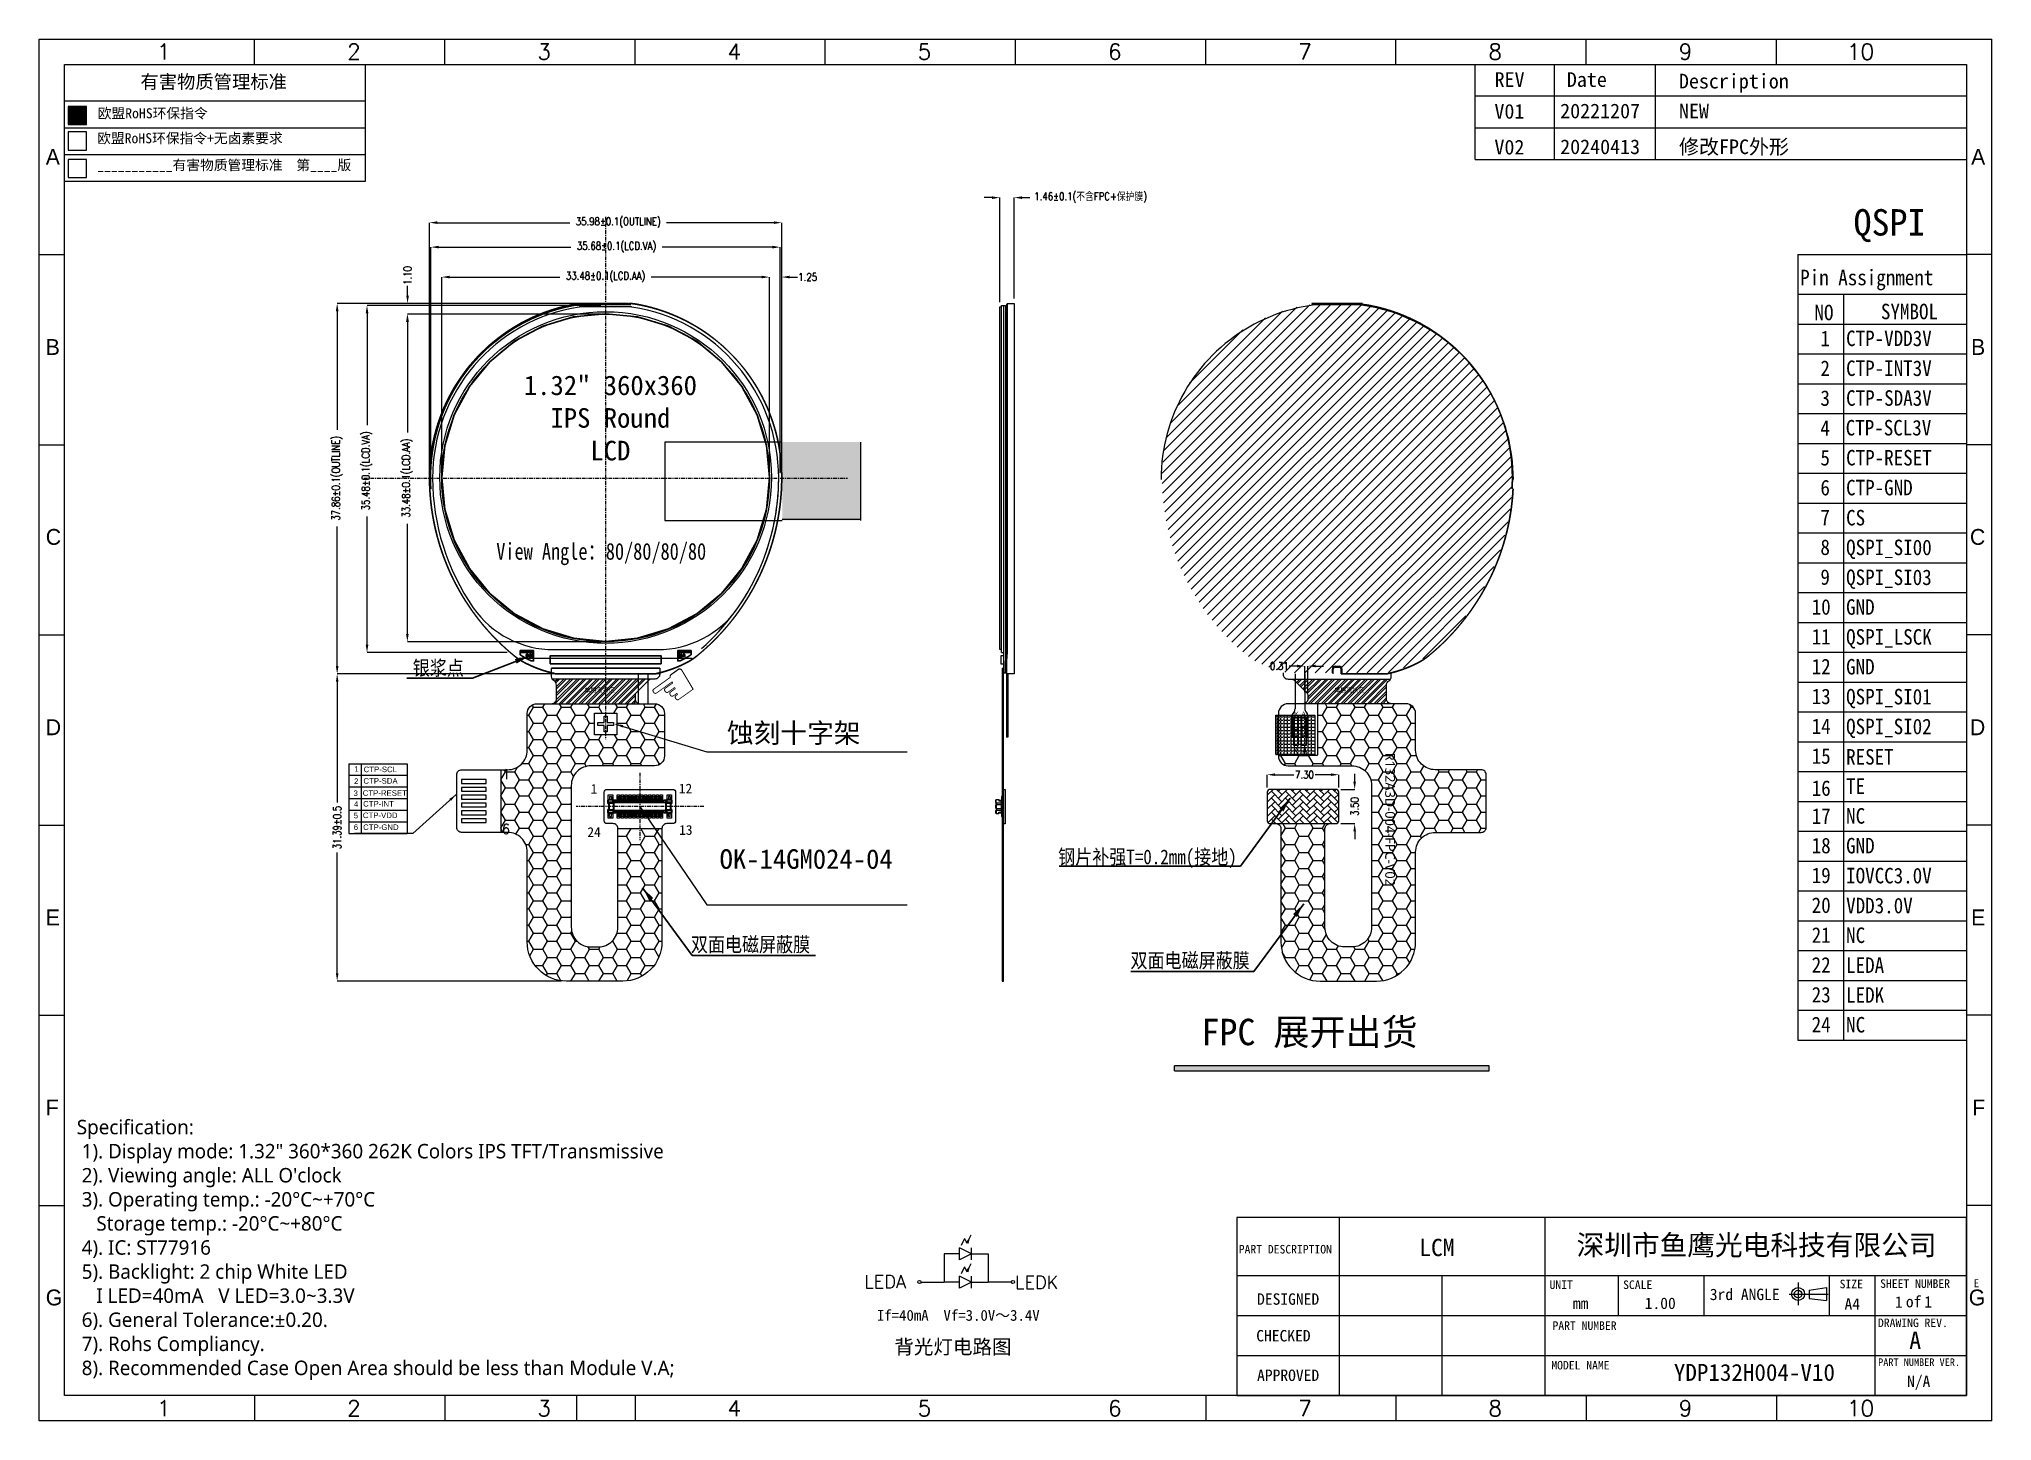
# Model space of a CAD drawing. Header units: millimetres. Extents: x 1292 to 2149, y -137 to 277.
# Drawn here: x 1291.6 to 1491.1, y 135.3 to 276.6 of the extents above; entities outside this region: 2.
import ezdxf
from ezdxf.enums import TextEntityAlignment as Align

# ---------------------------------------------------------------- set-up
doc = ezdxf.new("R2010")
doc.units = ezdxf.units.MM
doc.header["$LTSCALE"] = 0.5
for name, pattern in [('C_SOLID_M', [0]), ('CENTER', [50.8, 31.75, -6.35, 6.35, -6.35]), ('CENTER2', [1.125, 0.75, -0.125, 0.125, -0.125])]:
    doc.linetypes.add(name, pattern=pattern)
doc.layers.get('0').update_dxf_attribs({"lineweight": 5})
doc.layers.get('Defpoints').update_dxf_attribs({"lineweight": 5})
for name, color, linetype in [('2ITO.drawing', 6, 'Continuous'), ('Baseline.drawing', 1, 'Continuous'), ('din', 6, 'Continuous'), ('GATE.drawing', 4, 'Continuous'), ('TFT_line.drawing', 250, 'Continuous')]:
    doc.layers.add(name, color=color, linetype=linetype)
for name, color, linetype, lineweight in [('BLU', 2, 'Continuous', 5), ('DIM', 3, 'Continuous', 5), ('FPC', 50, 'Continuous', 5), ('LCD', 4, 'Continuous', 5), ('POL', 2, 'Continuous', 5), ('TAPE', 22, 'Continuous', 5), ('图框', 7, 'Continuous', 5)]:
    doc.layers.add(name, color=color, linetype=linetype, lineweight=lineweight)
doc.styles.add('Arial', font='arial.ttf')
doc.styles.add('C-E02$0$HZ', font='')
doc.styles.add('RD', font='ROMAND.shx', dxfattribs={"width": 0.8})
doc.styles.get("Standard").update_dxf_attribs({"font": 'txt', "bigfont": 'gbcbig.shx'})
doc.styles.add('STYLE1', font='', dxfattribs={"width": 0.9})
doc.styles.add('style2', font='romans.shx', dxfattribs={"bigfont": 'bigfont.shx'})
doc.styles.add('宋体', font='')
doc.styles.add('样式_1', font='times.ttf')
doc.styles.add('汉字', font='')
doc.styles.add('黑体', font='')
doc.styles.get('C-E02$0$HZ').set_extended_font_data('SimSun')
doc.styles.get('STYLE1').set_extended_font_data('SimSun')
doc.styles.get('宋体').set_extended_font_data('SimSun')
doc.styles.get('汉字').set_extended_font_data('SimSun')
doc.styles.get('黑体').set_extended_font_data('楷体_GB2312')
doc.dimstyles.new('DIM', dxfattribs={"dimtxt": 0.8, "dimasz": 0.8, "dimexe": 0, "dimexo": 0.5, "dimgap": 0.11, "dimtad": 0, "dimzin": 1, "dimdsep": 46, "dimtxsty": 'RD', "dimcen": 0, "dimclrd": 256, "dimclre": 256, "dimclrt": 256, "dimadec": 0, "dimazin": 0, "dimtm": 1e-09, "dimtfac": 1, "dimtofl": 0, "dimtmove": 0, "dimatfit": 3, "dimfxl": 1, "dimlwe": -1, "dimarcsym": 0})

msp = doc.modelspace()

# ---------------------------------------------------------------- texts
at = {"color": 1, "lineweight": 5, "style": '样式_1'}
for s, p in [('K', (1419.797, 207.336)), ('A', (1420.519, 207.332))]:
    msp.add_text(s, height=0.5, dxfattribs=at).set_placement(p)
at = {"color": 3}
for s, p in [('1', (1338.902, 200.93)), ('6', (1338.886, 195.327))]:
    msp.add_text(s, height=1, dxfattribs=at).set_placement(p)
at = {"color": 1, "linetype": 'Continuous', "style": '宋体'}
for s, height, p in [('LCM ', 1.7704, (1435.009, 152.183)), ('A', 1.77, (1483.264, 142.712))]:
    msp.add_text(s, height=height, rotation=0, dxfattribs=at).set_placement(p, align=Align.CENTER)
at = {"color": 4, "linetype": 'Continuous', "style": '宋体'}
for s, height, p in [('PART DESCRIPTION', 0.87427, (1414.167, 152.455)), ('UNIT', 0.8743, (1445.913, 148.825)), ('SCALE', 0.8743, (1453.432, 148.825)), ('SIZE', 0.8743, (1475.545, 148.9)), ('SHEET NUMBER', 0.87427, (1479.684, 148.943)), ('E', 0.816, (1489.242, 149.012)), ('3rd ANGLE', 1.1657, (1462.284, 147.696)), ('DRAWING REV.', 0.87427, (1479.463, 144.935)), ('PART NUMBER', 0.87427, (1446.217, 144.646)), ('PART NUMBER VER.', 0.76856, (1479.479, 140.966)), ('MODEL NAME', 0.8743, (1446.097, 140.604))]:
    msp.add_text(s, height=height, rotation=0, dxfattribs=at).set_placement(p)
for s, height, p in [('DESIGNED', 1.1657, (1419.212, 147.216)), ('mm', 1.1657, (1449.09, 146.785)), ('1.00', 1.1657, (1457.22, 146.785)), ('A4', 1.1657, (1476.836, 146.714)), ('1', 1.166, (1481.584, 146.907)), ('of', 1.1657, (1483.106, 146.953)), ('1', 1.166, (1484.578, 146.929)), ('CHECKED', 1.1657, (1418.729, 143.471)), ('APPROVED', 1.1657, (1419.212, 139.428)), ('N/A', 1.1657, (1483.62, 138.802))]:
    msp.add_text(s, height=height, rotation=0, dxfattribs=at).set_placement(p, align=Align.CENTER)
at = {"color": 152, "ltscale": 0.2, "true_color": 0x2776bb, "insert": (1349.982, 237.819), "char_height": 2, "width": 29.48114, "attachment_point": 5}
msp.add_mtext('{\\fSimSun|b0|i0|c134|p2;\\C1;1.32" 360x360 \\PIPS Round\\PLCD}', dxfattribs=at)
at = {"color": 1, "lineweight": 5, "insert": (1338.326, 225.062), "char_height": 1.7125, "width": 29.66281, "attachment_point": 1, "style": 'RD'}
msp.add_mtext('{\\fSimSun|b0|i0|c0|p2;View Angle\\fSimSun|b0|i0|c134|p2;：\\fSimSun|b0|i0|c0|p2;80/80/80/80}', dxfattribs=at)
at = {"color": 0, "char_height": 5, "width": 44.46524, "attachment_point": 1}
for s, insert in [('{\\fSimSun|b0|i0|c134|p2;\\H0.4x;蚀刻十字架}', (1361.888, 206.636)), ('{\\fSimSun|b0|i0|c0|p2;\\H0.4x;OK-14\\fSimSun|b0|i0|c134|p2;GM\\fSimSun|b0|i0|c0|p2;024-04\\H2.5x; }', (1361.133, 193.762))]:
    msp.add_mtext(s, dxfattribs=dict(at, insert=insert))
at = {"color": 3, "char_height": 1, "width": 2.75165, "attachment_point": 1}
for s, insert in [('{\\fSimSun|b0|i0|c134|p0;\\C1;1}', (1347.957, 200.427)), ('{\\fSimSun|b0|i0|c134|p0;\\C1;12}', (1356.978, 200.462)), ('{\\fSimSun|b0|i0|c134|p0;\\C1;13}', (1357.006, 196.236))]:
    msp.add_mtext(s, dxfattribs=dict(at, insert=insert))
at = {"color": 2, "attachment_point": 1, "rotation": 0}
for s, insert, char_height, width, style in [('{\\fSimSun|b1|i0|c134|p2;\\C4;深圳市鱼鹰光电科技有限公司}', (1448.669, 154.354), 2.0736, 40.79045, '黑体'), ('\\pi5.21994;{\\C1;YDP132H004-V10}', (1453.392, 141.169), 1.728, 22.41152, '宋体')]:
    msp.add_mtext(s, dxfattribs=dict(at, insert=insert, char_height=char_height, width=width, style=style))
at = {"layer": 'BLU', "color": 3, "lineweight": 5}
for s, height, style, p in [('LEDA', 1.3239, 'style2', (1375.921, 148.918)), ('LEDK', 1.3239, 'style2', (1391.312, 148.843)), ('If=40mA  Vf=3.0V～3.4V', 1.11118, 'C-E02$0$HZ', (1377.199, 145.581))]:
    msp.add_text(s, height=height, dxfattribs=dict(at, style=style)).set_placement(p)
at = {"layer": 'BLU', "color": 3, "lineweight": 5, "insert": (1378.986, 142.834), "char_height": 1.46254, "width": 17.56398, "attachment_point": 4}
msp.add_mtext('{\\fSimSun|b0|i0|c134|p54;背光灯电路图}', dxfattribs=at)
at = {"layer": 'DIM', "color": 1, "lineweight": 5, "style": 'STYLE1', "width": 0.85}
for s, p in [('银浆点', (1329.796, 211.536)), ('双面电磁屏蔽膜', (1358.208, 183.293))]:
    msp.add_text(s, height=1.5, dxfattribs=at).set_placement(p)
at = {"layer": 'DIM', "color": 3, "lineweight": 5, "style": 'Arial'}
for s, height, p in [('1', 0.57, (1323.82, 201.674)), ('CTP-SCL', 0.5701, (1324.78, 201.64)), ('3', 0.57, (1323.743, 199.203)), ('2', 0.57, (1323.8, 200.435)), ('CTP-RESET', 0.5701, (1324.681, 199.224)), ('CTP-SDA', 0.5701, (1324.755, 200.46)), ('5', 0.57, (1323.759, 196.93)), ('4', 0.57, (1323.794, 198.102)), ('CTP-VDD', 0.5701, (1324.7, 196.945)), ('CTP-INT', 0.5701, (1324.726, 198.119)), ('6', 0.57, (1323.767, 195.734)), ('CTP-GND', 0.5701, (1324.727, 195.728))]:
    msp.add_text(s, height=height, rotation=360, dxfattribs=at).set_placement(p)
at = {"layer": 'DIM', "color": 1, "lineweight": 5, "style": 'STYLE1', "width": 0.85}
for s, p in [('钢片补强T=0.2mm(接地)', (1395.725, 192.237)), ('双面电磁屏蔽膜', (1403.113, 181.656))]:
    msp.add_text(s, height=1.5, rotation=360, dxfattribs=at).set_placement(p)
at = {"layer": 'din', "color": 30, "insert": (1347.634, 196.014), "char_height": 1, "width": 2.75165, "attachment_point": 1}
msp.add_mtext('{\\fSimSun|b0|i0|c134|p0;\\C1;24}', dxfattribs=at)
at = {"layer": 'FPC', "color": 252, "lineweight": 5, "ltscale": 0.5, "style": '汉字'}
msp.add_text(' 单层弯折区', height=0.4449, dxfattribs=at).set_placement((1346.996, 209.812))
msp.add_text(' 单层弯折区', height=0.4449, rotation=360, dxfattribs=at).set_placement((1423.569, 209.812))
at = {"layer": 'FPC', "color": 7, "lineweight": 5, "ltscale": 5, "char_height": 0.75, "attachment_point": 3, "style": '宋体'}
for s, insert, width in [('{\\C255;K}', (1420.236, 204.212), 0.70753), ('{\\C255;A}', (1421.164, 204.236), 0.67594)]:
    msp.add_mtext(s, dxfattribs=dict(at, insert=insert, width=width))
at = {"layer": 'FPC', "lineweight": 5, "insert": (1430.129, 203.636), "char_height": 1, "attachment_point": 1, "rotation": 270, "style": '汉字'}
msp.add_mtext_dynamic_manual_height_columns('{\\fMicrosoft YaHei|b0|i0|c134|p34;\\C255;R132A3D-004-FPC-V02}', width=3.72716, gutter_width=7.5, heights=[0], dxfattribs=at)
at = {"layer": '图框', "color": 3, "lineweight": 5, "style": 'STYLE1', "width": 0.9}
for s, height, p in [('Pin Assignment', 1.58692, (1471.516, 251.395)), ('NO', 1.5869, (1472.975, 247.817)), ('SYMBOL', 1.5869, (1479.767, 247.921)), ('1', 1.587, (1473.583, 245.168)), ('2', 1.587, (1473.583, 242.119)), ('3', 1.587, (1473.583, 239.071)), ('4', 1.587, (1473.583, 236.023)), ('5', 1.587, (1473.583, 232.975)), ('6', 1.587, (1473.583, 229.927)), ('7', 1.587, (1473.583, 226.878)), ('CS', 1.5869, (1476.208, 226.851)), ('QSPI_SI00', 1.5869, (1476.208, 223.816)), ('8', 1.587, (1473.583, 223.83)), ('9', 1.587, (1473.583, 220.782)), ('QSPI_SI03', 1.5869, (1476.208, 220.76)), ('10', 1.5869, (1472.688, 217.734)), ('GND', 1.5869, (1476.208, 217.725)), ('11', 1.5869, (1472.688, 214.686)), ('QSPI_LSCK', 1.5869, (1476.208, 214.668)), ('12', 1.5869, (1472.688, 211.638)), ('GND', 1.5869, (1476.208, 211.621)), ('13', 1.5869, (1472.688, 208.589)), ('QSPI_SI01', 1.5869, (1476.208, 208.56)), ('14', 1.5869, (1472.688, 205.541)), ('QSPI_SI02', 1.5869, (1476.208, 205.516)), ('15', 1.5869, (1472.688, 202.493)), ('RESET', 1.5869, (1476.208, 202.411)), ('16', 1.5869, (1472.688, 199.217)), ('TE', 1.5869, (1476.208, 199.412)), ('17', 1.5869, (1472.688, 196.358)), ('NC', 1.5869, (1476.208, 196.377)), ('18', 1.5869, (1472.688, 193.348)), ('GND', 1.5869, (1476.208, 193.339)), ('19', 1.5869, (1472.688, 190.3)), ('20', 1.5869, (1472.688, 187.252)), ('VDD3.0V', 1.5869, (1476.211, 187.214)), ('21', 1.5869, (1472.688, 184.204)), ('NC', 1.5869, (1476.208, 184.184)), ('22', 1.5869, (1472.688, 181.156)), ('LEDA', 1.5869, (1476.208, 181.125)), ('23', 1.5869, (1472.688, 178.107)), ('LEDK', 1.5869, (1476.208, 178.077)), ('24', 1.5869, (1472.688, 175.059)), ('NC', 1.5869, (1476.208, 175.039))]:
    msp.add_text(s, height=height, dxfattribs=at).set_placement(p)
at = {"layer": '图框', "color": 1, "lineweight": 5, "style": 'STYLE1', "width": 0.9}
for s, p in [('CTP-VDD3V', (1476.208, 245.177)), ('CTP-INT3V', (1476.208, 242.123)), ('CTP-SDA3V', (1476.208, 239.077)), ('CTP-SCL3V', (1476.165, 236.044)), ('CTP-RESET', (1476.208, 232.977)), ('CTP-GND', (1476.208, 229.927)), ('IOVCC3.0V', (1476.208, 190.277))]:
    msp.add_text(s, height=1.5869, dxfattribs=at).set_placement(p)
at = {"layer": '图框', "color": 7, "linetype": 'ByBlock', "lineweight": 5, "ltscale": 0.55}
for s, insert, char_height, width, attachment_point in [('1', (1303.661, 276.066), 1.619, 2.75662, 1), ('2', (1323.091, 276.066), 1.619, 2.75662, 1), ('3', (1342.521, 276.066), 1.619, 2.75662, 1), ('4', (1361.951, 276.066), 1.619, 2.75662, 1), ('5', (1381.381, 276.066), 1.619, 2.75662, 1), ('6', (1400.811, 276.066), 1.619, 2.75662, 1), ('7', (1420.241, 276.066), 1.619, 2.75662, 1), ('8', (1439.671, 276.066), 1.619, 2.75662, 1), ('9', (1459.101, 276.066), 1.619, 2.75662, 1), ('10', (1479.064, 276.066), 1.6194, 2.75662, 3), ('{\\fSimSun|b0|i0|c134|p2;REV}', (1440.301, 273.166), 1.49945, 2.75662, 1), ('{\\fSimSun|b0|i0|c134|p2;Date}', (1447.686, 273.166), 1.49945, 2.75662, 1), ('{\\fSimSun|b0|i0|c134|p2;Description}', (1459.132, 273.005), 1.49945, 12.46171, 1), ('{\\fSimSun|b0|i0|c134|p2;V01}', (1440.285, 269.918), 1.49945, 2.75662, 1), ('{\\fSimSun|b0|i0|c134|p2;20221207}', (1447, 269.955), 1.49945, 2.75662, 1), ('{\\fSimSun|b0|i0|c134|p2;NEW}', (1459.134, 269.955), 1.49945, 2.75662, 1), ('{\\f\uffd0ￂﾼﾚￃ\ufff7\ufff3w|b0|i0|c136|p54;A}', (1292.305, 263.708), 1.61941, 2.75662, 7), ('{\\fSimSun|b0|i0|c134|p54;V02}', (1440.285, 266.258), 1.49945, 2.75662, 1), ('{\\fSimSun|b0|i0|c134|p54;20240413}', (1447, 266.295), 1.49945, 2.75662, 1), ('{\\fSimSun|b0|i0|c134|p54;修改FPC外形}', (1459.134, 266.295), 1.49945, 18.38642, 1), ('{\\f\uffd0ￂﾼﾚￃ\ufff7\ufff3w|b0|i0|c136|p54;A}', (1490.42, 263.708), 1.61941, 2.75662, 9), ('{\\f\uffd0ￂﾼﾚￃ\ufff7\ufff3w|b0|i0|c134|p54;B}', (1292.305, 244.278), 1.61941, 2.75662, 7), ('{\\f\uffd0ￂﾼﾚￃ\ufff7\ufff3w|b0|i0|c134|p54;B}', (1490.42, 244.278), 1.61941, 2.75662, 9), ('{\\f\uffd0ￂﾼﾚￃ\ufff7\ufff3w|b0|i0|c134|p54;C}', (1292.305, 224.848), 1.61941, 2.75662, 7), ('{\\f\uffd0ￂﾼﾚￃ\ufff7\ufff3w|b0|i0|c134|p54;C}', (1490.42, 224.848), 1.61941, 2.75662, 9), ('{\\f\uffd0ￂﾼﾚￃ\ufff7\ufff3w|b0|i0|c134|p54;D}', (1292.305, 205.418), 1.61941, 2.75662, 7), ('{\\f\uffd0ￂﾼﾚￃ\ufff7\ufff3w|b0|i0|c134|p54;D}', (1490.42, 205.418), 1.61941, 2.75662, 9), ('{\\f\uffd0ￂﾼﾚￃ\ufff7\ufff3w|b0|i0|c134|p54;E}', (1292.305, 185.988), 1.61941, 2.75662, 7), ('{\\f\uffd0ￂﾼﾚￃ\ufff7\ufff3w|b0|i0|c134|p54;E}', (1490.42, 185.988), 1.61941, 2.75662, 9), ('{\\f\uffd0ￂﾼﾚￃ\ufff7\ufff3w|b0|i0|c134|p54;F}', (1292.305, 166.558), 1.61941, 2.75662, 7), ('{\\f\uffd0ￂﾼﾚￃ\ufff7\ufff3w|b0|i0|c134|p54;F}', (1490.42, 166.558), 1.61941, 2.75662, 9), ('{\\f\uffd0ￂﾼﾚￃ\ufff7\ufff3w|b0|i0|c134|p54;G}', (1292.305, 147.128), 1.61941, 2.75662, 7), ('{\\f\uffd0ￂﾼﾚￃ\ufff7\ufff3w|b0|i0|c134|p54;G}', (1490.42, 147.128), 1.61941, 2.75662, 9), ('1', (1303.661, 135.831), 1.619, 2.75662, 7), ('2', (1323.091, 135.831), 1.619, 2.75662, 7), ('3', (1342.521, 135.831), 1.619, 2.75662, 7), ('4', (1361.951, 135.831), 1.619, 2.75662, 7), ('5', (1381.381, 135.831), 1.619, 2.75662, 7), ('6', (1400.811, 135.831), 1.619, 2.75662, 7), ('7', (1420.241, 135.831), 1.619, 2.75662, 7), ('8', (1439.671, 135.831), 1.619, 2.75662, 7), ('9', (1459.101, 135.831), 1.619, 2.75662, 7), ('10', (1479.064, 135.831), 1.6194, 2.75662, 9)]:
    msp.add_mtext(s, dxfattribs=dict(at, insert=insert, char_height=char_height, width=width, attachment_point=attachment_point))
at = {"layer": '图框', "color": 1, "lineweight": 5, "attachment_point": 1}
for s, insert, char_height, width in [('{\\fSimSun|b1|i0|c134|p2;有害物质管理标准}', (1301.968, 272.878), 1.3728, 16.55252), ('{\\fSimSun|b0|i0|c134|p2;欧盟RoHS环保指令}', (1297.613, 269.483), 1.0296, 11.82344), ('{\\fSimSun|b0|i0|c134|p2;欧盟RoHS环保指令+无卤素要求}', (1297.556, 266.935), 1.0296, 20.36747), ('{\\fSimSun|b0|i0|c134|p2;___________有害物质管理标准  第____版}', (1297.556, 264.195), 1.0296, 27.26154), ('{\\fSimSun|b0|i0|c134|p2;QSPI}', (1476.968, 259.173), 2.70021, 19.69963), ('{\\fSimSun|b0|i0|c134|p2; FPC 展开出货}', (1408.522, 176.44), 2.70021, 27.04244)]:
    msp.add_mtext(s, dxfattribs=dict(at, insert=insert, char_height=char_height, width=width))
at = {"layer": '图框', "lineweight": 5, "insert": (1295.476, 166.111), "char_height": 1.47615, "attachment_point": 1, "style": '汉字'}
msp.add_mtext('{\\fMicrosoft YaHei|b0|i0|c134|p34;\\C255;Specification:\\P 1). Display mode: 1.32" 360*360 262K Colors IPS TFT/Transmissive\\P 2). Viewing angle: ALL O\'clock\\P 3). Operating temp.: -20%%DC~+70%%DC  \\P    Storage temp.: -20%%DC~+80%%DC\\P 4). IC: ST77916\\P 5). Backlight: 2 chip White LED\\P    I LED=40mA   V LED=3.0~3.3V\\P 6). General Tolerance:%%P0.20.\\P 7). Rohs Compliancy.\\P 8). Recommended Case Open Area should be less than Module V.A;}', dxfattribs=at)

# ---------------------------------------------------------------- blocks, each defined once
blk = doc.blocks.new('*D10')
at = {"layer": 'Defpoints', "color": 0, "lineweight": 5, "transparency": 16777216}
for p in [(1367.48, 252.23), (1366.23, 231.7), (1367.48, 231.7)]:
    blk.add_point(p, dxfattribs=at)
at = {"layer": 'DIM', "lineweight": 5, "transparency": 16777216}
for p, q in [((1365.43, 252.23), (1364.63, 252.23)), ((1366.23, 232.2), (1366.23, 252.23)), ((1367.48, 232.2), (1367.48, 252.23)), ((1368.28, 252.23), (1369.08, 252.23))]:
    blk.add_line(p, q, dxfattribs=at)
for points in [[(1365.43, 252.37), (1365.43, 252.1), (1366.23, 252.23)], [(1368.28, 252.37), (1368.28, 252.1), (1367.48, 252.23)]]:
    blk.add_solid(points, dxfattribs=at)
at = {"layer": 'DIM', "lineweight": 5, "transparency": 16777216, "insert": (1370.14, 252.23), "char_height": 0.8, "attachment_point": 5, "style": 'RD'}
blk.add_mtext('1.25', dxfattribs=at)
blk = doc.blocks.new('*D11')
at = {"layer": 'Defpoints', "color": 0, "lineweight": 5, "transparency": 16777216}
for p in [(1344.48, 211.68), (1322.07, 180.29), (1345.49, 180.29)]:
    blk.add_point(p, dxfattribs=at)
at = {"layer": 'DIM', "lineweight": 5, "transparency": 16777216}
for p, q in [((1343.98, 211.68), (1322.07, 211.68)), ((1322.07, 210.88), (1322.07, 198.54)), ((1322.07, 181.09), (1322.07, 193.42)), ((1344.99, 180.29), (1322.07, 180.29))]:
    blk.add_line(p, q, dxfattribs=at)
for points in [[(1321.94, 210.88), (1322.21, 210.88), (1322.07, 211.68)], [(1321.94, 181.09), (1322.21, 181.09), (1322.07, 180.29)]]:
    blk.add_solid(points, dxfattribs=at)
at = {"layer": 'DIM', "lineweight": 5, "transparency": 16777216, "insert": (1322.07, 195.98), "char_height": 0.8, "attachment_point": 5, "rotation": 90, "style": 'RD'}
blk.add_mtext('31.39±0.5', dxfattribs=at)
blk = doc.blocks.new('LCM-TAPE')
at = {"layer": 'TAPE', "lineweight": 5}
h = blk.add_hatch(color=256, dxfattribs=at)
h.dxf.hatch_style = 1
h.paths.add_polyline_path([(7.65, 76.6), (-0.25, 76.6), (-0.25, 68.6), (7.65, 68.6)])
h.paths.add_polyline_path([(-0.25, 76.6), (-0.35, 76.6), (-0.35, 68.6), (-0.25, 68.6)])
for p, q in [((-0.35, 76.6), (-12.35, 76.6)), ((-12.35, 76.6), (-12.35, 68.6)), ((7.65, 76.6), (7.65, 68.6)), ((-12.35, 68.6), (-0.35, 68.6)), ((7.65, 68.7), (-0.35, 68.7))]:
    blk.add_line(p, q, dxfattribs=at)
blk = doc.blocks.new('*D12')
at = {"layer": 'Defpoints', "color": 0, "lineweight": 5, "transparency": 16777216}
for p in [(1367.33, 255.29), (1331.65, 231.7), (1367.33, 231.7)]:
    blk.add_point(p, dxfattribs=at)
at = {"layer": 'DIM', "lineweight": 5, "transparency": 16777216}
for p, q in [((1331.65, 232.2), (1331.65, 255.29)), ((1332.45, 255.29), (1345.95, 255.29)), ((1366.53, 255.29), (1355.28, 255.29)), ((1367.33, 232.2), (1367.33, 255.29))]:
    blk.add_line(p, q, dxfattribs=at)
for points in [[(1332.45, 255.43), (1332.45, 255.16), (1331.65, 255.29)], [(1366.53, 255.43), (1366.53, 255.16), (1367.33, 255.29)]]:
    blk.add_solid(points, dxfattribs=at)
at = {"layer": 'DIM', "lineweight": 5, "transparency": 16777216, "insert": (1350.61, 255.29), "char_height": 0.8, "attachment_point": 5, "style": 'RD'}
blk.add_mtext('35.68±0.1(LCD.VA)', dxfattribs=at)
blk = doc.blocks.new('*D13')
at = {"layer": 'Defpoints', "color": 0, "lineweight": 5, "transparency": 16777216}
for p in [(1367.48, 257.79), (1331.5, 231.7), (1367.48, 231.7)]:
    blk.add_point(p, dxfattribs=at)
at = {"layer": 'DIM', "lineweight": 5, "transparency": 16777216}
for p, q in [((1331.5, 232.2), (1331.5, 257.79)), ((1332.3, 257.79), (1345.84, 257.79)), ((1366.68, 257.79), (1355.72, 257.79)), ((1367.48, 232.2), (1367.48, 257.79))]:
    blk.add_line(p, q, dxfattribs=at)
for points in [[(1332.3, 257.93), (1332.3, 257.66), (1331.5, 257.79)], [(1366.68, 257.93), (1366.68, 257.66), (1367.48, 257.79)]]:
    blk.add_solid(points, dxfattribs=at)
at = {"layer": 'DIM', "lineweight": 5, "transparency": 16777216, "insert": (1350.78, 257.79), "char_height": 0.8, "attachment_point": 5, "style": 'RD'}
blk.add_mtext('35.98±0.1(OUTLINE)', dxfattribs=at)
blk = doc.blocks.new('*D14')
at = {"layer": 'Defpoints', "color": 0, "lineweight": 5, "transparency": 16777216}
for p in [(1322.07, 249.54), (1349.49, 249.54), (1344.48, 211.68)]:
    blk.add_point(p, dxfattribs=at)
at = {"layer": 'DIM', "lineweight": 5, "transparency": 16777216}
for p, q in [((1348.99, 249.54), (1322.07, 249.54)), ((1322.07, 248.74), (1322.07, 236.62)), ((1322.07, 212.48), (1322.07, 226.74)), ((1343.98, 211.68), (1322.07, 211.68))]:
    blk.add_line(p, q, dxfattribs=at)
for points in [[(1321.94, 248.74), (1322.21, 248.74), (1322.07, 249.54)], [(1321.94, 212.48), (1322.21, 212.48), (1322.07, 211.68)]]:
    blk.add_solid(points, dxfattribs=at)
at = {"layer": 'DIM', "lineweight": 5, "transparency": 16777216, "insert": (1322.07, 231.68), "char_height": 0.8, "attachment_point": 5, "rotation": 90, "style": 'RD'}
blk.add_mtext('37.86±0.1(OUTLINE)', dxfattribs=at)
blk = doc.blocks.new('*D15')
at = {"layer": 'Defpoints', "color": 0, "lineweight": 5, "transparency": 16777216}
for p in [(1325.12, 249.34), (1349.49, 249.34), (1339.94, 213.86)]:
    blk.add_point(p, dxfattribs=at)
at = {"layer": 'DIM', "lineweight": 5, "transparency": 16777216}
for p, q in [((1348.99, 249.34), (1325.12, 249.34)), ((1325.12, 248.54), (1325.12, 237.11)), ((1325.12, 214.66), (1325.12, 227.78)), ((1339.44, 213.86), (1325.12, 213.86))]:
    blk.add_line(p, q, dxfattribs=at)
for points in [[(1324.99, 248.54), (1325.26, 248.54), (1325.12, 249.34)], [(1324.99, 214.66), (1325.26, 214.66), (1325.12, 213.86)]]:
    blk.add_solid(points, dxfattribs=at)
at = {"layer": 'DIM', "lineweight": 5, "transparency": 16777216, "insert": (1325.12, 232.44), "char_height": 0.8, "attachment_point": 5, "rotation": 90, "style": 'RD'}
blk.add_mtext('35.48±0.1(LCD.VA)', dxfattribs=at)
blk = doc.blocks.new('*D16')
at = {"layer": 'Defpoints', "color": 0, "lineweight": 5, "transparency": 16777216}
for p in [(1366.23, 252.23), (1332.75, 231.7), (1366.23, 231.7)]:
    blk.add_point(p, dxfattribs=at)
at = {"layer": 'DIM', "lineweight": 5, "transparency": 16777216}
for p, q in [((1332.75, 232.2), (1332.75, 252.23)), ((1333.55, 252.23), (1344.83, 252.23)), ((1365.43, 252.23), (1354.16, 252.23)), ((1366.23, 232.2), (1366.23, 252.23))]:
    blk.add_line(p, q, dxfattribs=at)
for points in [[(1333.55, 252.37), (1333.55, 252.1), (1332.75, 252.23)], [(1365.43, 252.37), (1365.43, 252.1), (1366.23, 252.23)]]:
    blk.add_solid(points, dxfattribs=at)
at = {"layer": 'DIM', "lineweight": 5, "transparency": 16777216, "insert": (1349.49, 252.23), "char_height": 0.8, "attachment_point": 5, "style": 'RD'}
blk.add_mtext('33.48±0.1(LCD.AA)', dxfattribs=at)
blk = doc.blocks.new('*D17')
at = {"layer": 'Defpoints', "color": 0, "lineweight": 5, "transparency": 16777216}
for p in [(1349.49, 248.44), (1329.24, 214.96), (1349.49, 214.96)]:
    blk.add_point(p, dxfattribs=at)
at = {"layer": 'DIM', "lineweight": 5, "transparency": 16777216}
for p, q in [((1348.99, 248.44), (1329.24, 248.44)), ((1329.24, 247.64), (1329.24, 236.36)), ((1329.24, 215.76), (1329.24, 227.03)), ((1348.99, 214.96), (1329.24, 214.96))]:
    blk.add_line(p, q, dxfattribs=at)
for points in [[(1329.11, 247.64), (1329.38, 247.64), (1329.24, 248.44)], [(1329.11, 215.76), (1329.38, 215.76), (1329.24, 214.96)]]:
    blk.add_solid(points, dxfattribs=at)
at = {"layer": 'DIM', "lineweight": 5, "transparency": 16777216, "insert": (1329.24, 231.7), "char_height": 0.8, "attachment_point": 5, "rotation": 90, "style": 'RD'}
blk.add_mtext('33.48±0.1(LCD.AA)', dxfattribs=at)
blk = doc.blocks.new('*D18')
at = {"layer": 'Defpoints', "color": 0, "lineweight": 5, "transparency": 16777216}
for p in [(1329.26, 249.54), (1349.49, 249.54), (1349.49, 248.44)]:
    blk.add_point(p, dxfattribs=at)
at = {"layer": 'DIM', "lineweight": 5, "transparency": 16777216}
for p, q in [((1329.26, 250.34), (1329.26, 251.33)), ((1348.99, 249.54), (1329.26, 249.54)), ((1348.99, 248.44), (1329.26, 248.44)), ((1329.26, 247.64), (1329.26, 246.84))]:
    blk.add_line(p, q, dxfattribs=at)
for points in [[(1329.13, 250.34), (1329.4, 250.34), (1329.26, 249.54)], [(1329.13, 247.64), (1329.4, 247.64), (1329.26, 248.44)]]:
    blk.add_solid(points, dxfattribs=at)
at = {"layer": 'DIM', "lineweight": 5, "transparency": 16777216, "insert": (1329.26, 252.39), "char_height": 0.8, "attachment_point": 5, "rotation": 90, "style": 'RD'}
blk.add_mtext('1.10', dxfattribs=at)
blk = doc.blocks.new('*D19')
at = {"layer": 'Defpoints', "color": 0, "lineweight": 5, "transparency": 16777216}
for p in [(1391.23, 260.35), (1391.23, 249.54), (1389.77, 249.18)]:
    blk.add_point(p, dxfattribs=at)
at = {"layer": 'DIM', "lineweight": 5, "transparency": 16777216}
for p, q in [((1388.97, 260.35), (1388.17, 260.35)), ((1389.77, 249.68), (1389.77, 260.35)), ((1391.23, 250.04), (1391.23, 260.35)), ((1392.03, 260.35), (1392.83, 260.35))]:
    blk.add_line(p, q, dxfattribs=at)
for points in [[(1388.97, 260.48), (1388.97, 260.21), (1389.77, 260.35)], [(1392.03, 260.48), (1392.03, 260.21), (1391.23, 260.35)]]:
    blk.add_solid(points, dxfattribs=at)
at = {"layer": 'DIM', "lineweight": 5, "transparency": 16777216, "insert": (1399.04, 260.35), "char_height": 0.8, "attachment_point": 5, "style": 'RD'}
blk.add_mtext('1.46±0.1(不含FPC+保护膜)', dxfattribs=at)
blk = doc.blocks.new('R132B3D-002-BLU-V01-B')
at = {"layer": 'BLU', "color": 5, "lineweight": 5}
for p, q in [((1501.15, -111.68), (1501.22, -111.68)), ((1501.15, -111.68), (1501.15, -147.27)), ((1501.15, -147.27), (1501.09, -148.15)), ((1501.09, -148.15), (1501.09, -149.41)), ((1501.16, -149.41), (1501.09, -149.41))]:
    blk.add_line(p, q, dxfattribs=at)
at = {"layer": 'BLU', "color": 4, "lineweight": 5}
for p, q in [((1501.22, -111.62), (1501.95, -111.62)), ((1501.95, -111.62), (1501.95, -149.48)), ((1501.95, -149.48), (1501.16, -149.48))]:
    blk.add_line(p, q, dxfattribs=at)
at = {"layer": 'BLU', "lineweight": 5}
for p, q in [((1501.22, -111.62), (1501.22, -147.27)), ((1501.22, -147.27), (1501.16, -148.15)), ((1501.16, -148.15), (1501.16, -149.48))]:
    blk.add_line(p, q, dxfattribs=at)
at = {"layer": 'BLU', "color": 8, "lineweight": 5}
for p, q in [((1501.06, -149.41), (1501.06, -148.15)), ((1501.09, -148.15), (1501.06, -148.15)), ((1501.09, -149.41), (1501.06, -149.41))]:
    blk.add_line(p, q, dxfattribs=at)
at = {"layer": 'BLU', "color": 2, "lineweight": 5}
for p, q in [((1501.16, -149.48), (1501.16, -155.93)), ((1501.28, -149.48), (1501.28, -155.93)), ((1501.28, -155.93), (1501.16, -155.93))]:
    blk.add_line(p, q, dxfattribs=at)
blk = doc.blocks.new('OK-14GM040-04-C')
at = {"color": 7, "lineweight": 5}
for p, q in [((1112.93, 162.36), (1112.88, 162.31)), ((1112.88, 162.08), (1112.88, 162.31)), ((1112.88, 161.5), (1112.88, 161.8)), ((1112.91, 161.85), (1112.91, 161.46)), ((1112.93, 161.85), (1112.93, 162.36)), ((1112.93, 162.36), (1113.2, 162.36)), ((1112.93, 162.03), (1113.45, 162.03)), ((1112.93, 161.85), (1113.45, 161.85)), ((1112.98, 161.85), (1112.98, 162.03)), ((1113.2, 162.36), (1113.2, 162.24)), ((1113.2, 162.29), (1113.46, 162.29)), ((1113.2, 162.24), (1113.46, 162.24)), ((1113.34, 162.29), (1113.34, 162.24)), ((1113.45, 161.01), (1113.45, 162.29)), ((1113.5, 162), (1113.45, 162)), ((1113.46, 162.67), (1113.46, 162.17)), ((1113.54, 162.67), (1113.46, 162.67)), ((1113.46, 162.42), (1113.54, 162.42)), ((1113.5, 161.21), (1113.5, 162.1)), ((1113.54, 162.17), (1113.54, 162.67)), ((1112.88, 160.99), (1112.88, 161.23)), ((1112.93, 160.94), (1112.88, 160.99)), ((1112.93, 161.45), (1112.93, 160.94)), ((1112.93, 161.45), (1113.45, 161.45)), ((1112.93, 161.28), (1113.45, 161.28)), ((1112.93, 160.94), (1113.2, 160.94)), ((1112.98, 161.28), (1112.98, 161.45)), ((1113.2, 161.06), (1113.46, 161.06)), ((1113.2, 160.94), (1113.2, 161.06)), ((1113.2, 161.01), (1113.46, 161.01)), ((1113.34, 161.06), (1113.34, 161.01)), ((1113.5, 161.3), (1113.45, 161.3)), ((1113.46, 161.13), (1113.46, 160.63)), ((1113.46, 160.88), (1113.54, 160.88)), ((1113.46, 160.63), (1113.54, 160.63)), ((1113.54, 160.63), (1113.54, 161.13))]:
    blk.add_line(p, q, dxfattribs=at)
for centre, radius, start, end in [((1112.93, 162.08), 0.05, 180, 270), ((1112.93, 161.8), 0.05, 90, 180), ((1113.44, 162.17), 0.1, 275.778, 0), ((1113.44, 162.17), 0.02, 300.0025, 0), ((1112.93, 161.5), 0.05, 180, 270), ((1112.93, 161.23), 0.05, 90, 180), ((1113.44, 161.13), 0.1, 0, 84.222), ((1113.44, 161.13), 0.02, 0, 59.9974)]:
    blk.add_arc(centre, radius, start, end, dxfattribs=at)
blk = doc.blocks.new('R132A3D-004-FPC-V01-B')
at = {"layer": 'FPC', "lineweight": 5, "ltscale": 0.5}
h = blk.add_hatch(color=4, dxfattribs=at)
h.dxf.hatch_style = 1
h.paths.add_polyline_path([(1901.64, -146.99), (1901.44, -146.99), (1901.44, -150.49), (1901.64, -150.49)])
at = {"layer": 'FPC', "lineweight": 5}
for p, q in [((1901.33, -134.59), (1901.44, -134.59)), ((1901.33, -134.59), (1901.33, -166.58)), ((1901.33, -134.59), (1901.44, -134.59)), ((1901.44, -166.58), (1901.44, -134.59)), ((1901.33, -166.58), (1901.44, -166.58))]:
    blk.add_line(p, q, dxfattribs=at)
at = {"layer": 'FPC', "color": 4, "lineweight": 5, "ltscale": 0.5}
for p, q in [((1901.44, -146.99), (1901.64, -146.99)), ((1901.64, -146.99), (1901.64, -150.49)), ((1901.64, -150.49), (1901.44, -150.49))]:
    blk.add_line(p, q, dxfattribs=at)
at = {"layer": 'FPC', "lineweight": 5}
blk.add_blockref('OK-14GM040-04-C', (787.79, -310.39), dxfattribs=at)
blk = doc.blocks.new('*D8')
at = {"layer": 'Defpoints', "color": 0, "lineweight": 5, "ltscale": 0.5, "transparency": 16777216}
for p in [(1417.08, 199.58), (1424.38, 201.38), (1424.38, 199.58)]:
    blk.add_point(p, dxfattribs=at)
at = {"layer": 'DIM', "lineweight": 5, "ltscale": 0.5, "transparency": 16777216}
for p, q in [((1417.08, 200.08), (1417.08, 201.38)), ((1417.88, 201.38), (1419.78, 201.38)), ((1423.58, 201.38), (1421.98, 201.38)), ((1424.38, 200.08), (1424.38, 201.38))]:
    blk.add_line(p, q, dxfattribs=at)
for points in [[(1417.88, 201.52), (1417.88, 201.25), (1417.08, 201.38)], [(1423.58, 201.52), (1423.58, 201.25), (1424.38, 201.38)]]:
    blk.add_solid(points, dxfattribs=at)
at = {"layer": 'DIM', "lineweight": 5, "ltscale": 0.5, "transparency": 16777216, "insert": (1420.88, 201.38), "char_height": 0.8, "attachment_point": 5, "style": 'RD'}
blk.add_mtext('7.30', dxfattribs=at)
blk = doc.blocks.new('*D9')
at = {"layer": 'Defpoints', "color": 0, "lineweight": 5, "ltscale": 0.5, "transparency": 16777216}
for p in [(1424.08, 199.88), (1424.08, 196.38), (1426.01, 196.38)]:
    blk.add_point(p, dxfattribs=at)
at = {"layer": 'DIM', "lineweight": 5, "ltscale": 0.5, "transparency": 16777216}
for p, q in [((1426.01, 200.68), (1426.01, 201.48)), ((1424.58, 199.88), (1426.01, 199.88)), ((1424.58, 196.38), (1426.01, 196.38)), ((1426.01, 195.58), (1426.01, 194.78))]:
    blk.add_line(p, q, dxfattribs=at)
for points in [[(1425.87, 200.68), (1426.14, 200.68), (1426.01, 199.88)], [(1425.87, 195.58), (1426.14, 195.58), (1426.01, 196.38)]]:
    blk.add_solid(points, dxfattribs=at)
at = {"layer": 'DIM', "lineweight": 5, "ltscale": 0.5, "transparency": 16777216, "insert": (1426.01, 198.13), "char_height": 0.8, "attachment_point": 5, "rotation": 90, "style": 'RD'}
blk.add_mtext('3.50', dxfattribs=at)
blk = doc.blocks.new('R132A3D-001-CELL')
at = {"layer": 'LCD', "lineweight": 5}
for p, q in [((1273.62, 46.19), (1274.02, 46.19)), ((1273.62, 10.71), (1273.62, 46.19)), ((1273.82, 46.19), (1273.82, 8.63)), ((1274.02, 46.19), (1274.02, 8.63)), ((1273.62, 10.71), (1273.82, 10.71)), ((1273.82, 8.63), (1274.02, 8.63))]:
    blk.add_line(p, q, dxfattribs=at)
at = {"layer": 'LCD', "color": 2, "lineweight": 5}
for p, q in [((1273.82, 10.39), (1273.57, 10.39)), ((1273.57, 10.39), (1273.57, 9.56)), ((1273.57, 9.56), (1273.82, 9.56))]:
    blk.add_line(p, q, dxfattribs=at)
blk = doc.blocks.new('OK-14GM024-04-A')
at = {"layer": 'FPC', "color": 1, "linetype": 'CENTER2', "lineweight": 5}
for p, q in [((1196.77, 173.02), (1196.77, 159.97)), ((1193.33, 166.49), (1200.22, 166.49))]:
    blk.add_line(p, q, dxfattribs=at)
at = {"layer": 'FPC', "linetype": 'Continuous', "lineweight": 5}
for p, q in [((1195.57, 169.27), (1195.57, 169.72)), ((1195.57, 169.72), (1196.47, 169.72)), ((1196.47, 169.72), (1196.47, 169.27)), ((1197.07, 169.27), (1197.07, 169.72)), ((1197.07, 169.72), (1197.97, 169.72)), ((1197.97, 169.72), (1197.97, 169.27)), ((1196.47, 169.27), (1195.57, 169.27)), ((1195.57, 168.58), (1195.57, 168.81)), ((1195.57, 168.81), (1196.22, 168.81)), ((1196.22, 168.58), (1195.57, 168.58)), ((1195.57, 168.18), (1195.57, 168.41)), ((1195.57, 168.41), (1196.22, 168.41)), ((1196.22, 168.18), (1195.57, 168.18)), ((1195.57, 167.78), (1195.57, 168.01)), ((1195.57, 168.01), (1196.22, 168.01)), ((1196.22, 167.78), (1195.57, 167.78)), ((1195.57, 167.38), (1195.57, 167.61)), ((1195.57, 167.61), (1196.22, 167.61)), ((1196.22, 168.81), (1196.22, 168.58)), ((1196.22, 168.81), (1196.22, 168.58)), ((1196.22, 168.41), (1196.22, 168.18)), ((1196.22, 168.41), (1196.22, 168.18)), ((1196.22, 168.01), (1196.22, 167.78)), ((1196.22, 168.01), (1196.22, 167.78)), ((1196.22, 167.61), (1196.22, 167.38)), ((1196.22, 167.61), (1196.22, 167.38)), ((1197.97, 169.27), (1197.07, 169.27)), ((1197.32, 168.58), (1197.32, 168.81)), ((1197.32, 168.81), (1197.97, 168.81)), ((1197.32, 168.58), (1197.32, 168.81)), ((1197.97, 168.58), (1197.32, 168.58)), ((1197.32, 168.18), (1197.32, 168.41)), ((1197.32, 168.41), (1197.97, 168.41)), ((1197.32, 168.18), (1197.32, 168.41)), ((1197.97, 168.18), (1197.32, 168.18)), ((1197.32, 167.78), (1197.32, 168.01)), ((1197.32, 168.01), (1197.97, 168.01)), ((1197.32, 167.78), (1197.32, 168.01)), ((1197.97, 167.78), (1197.32, 167.78)), ((1197.32, 167.38), (1197.32, 167.61)), ((1197.32, 167.61), (1197.97, 167.61)), ((1197.32, 167.38), (1197.32, 167.61)), ((1197.97, 168.81), (1197.97, 168.58)), ((1197.97, 168.41), (1197.97, 168.18)), ((1197.97, 168.01), (1197.97, 167.78)), ((1197.97, 167.61), (1197.97, 167.38)), ((1196.22, 167.38), (1195.57, 167.38)), ((1195.57, 166.98), (1195.57, 167.21)), ((1195.57, 167.21), (1196.22, 167.21)), ((1196.22, 166.98), (1195.57, 166.98)), ((1195.57, 166.58), (1195.57, 166.81)), ((1195.57, 166.81), (1196.22, 166.81)), ((1196.22, 166.58), (1195.57, 166.58)), ((1195.57, 166.18), (1195.57, 166.41)), ((1195.57, 166.41), (1196.22, 166.41)), ((1196.22, 166.18), (1195.57, 166.18)), ((1195.57, 165.78), (1195.57, 166.01)), ((1195.57, 166.01), (1196.22, 166.01)), ((1196.22, 165.78), (1195.57, 165.78)), ((1195.57, 165.38), (1195.57, 165.61)), ((1195.57, 165.61), (1196.22, 165.61)), ((1196.22, 167.21), (1196.22, 166.98)), ((1196.22, 167.21), (1196.22, 166.98)), ((1196.22, 166.81), (1196.22, 166.58)), ((1196.22, 166.81), (1196.22, 166.58)), ((1196.22, 166.41), (1196.22, 166.18)), ((1196.22, 166.41), (1196.22, 166.18)), ((1196.22, 166.01), (1196.22, 165.78)), ((1196.22, 166.01), (1196.22, 165.78)), ((1196.22, 165.61), (1196.22, 165.38)), ((1196.22, 165.61), (1196.22, 165.38)), ((1197.97, 167.38), (1197.32, 167.38)), ((1197.32, 166.98), (1197.32, 167.21)), ((1197.32, 167.21), (1197.97, 167.21)), ((1197.32, 166.98), (1197.32, 167.21)), ((1197.97, 166.98), (1197.32, 166.98)), ((1197.32, 166.58), (1197.32, 166.81)), ((1197.32, 166.81), (1197.97, 166.81)), ((1197.32, 166.58), (1197.32, 166.81)), ((1197.97, 166.58), (1197.32, 166.58)), ((1197.32, 166.41), (1197.97, 166.41)), ((1197.32, 166.18), (1197.32, 166.41)), ((1197.97, 166.18), (1197.32, 166.18)), ((1197.32, 165.78), (1197.32, 166.01)), ((1197.32, 166.01), (1197.97, 166.01)), ((1197.32, 165.78), (1197.32, 166.01)), ((1197.97, 165.78), (1197.32, 165.78)), ((1197.32, 165.38), (1197.32, 165.61)), ((1197.32, 165.61), (1197.97, 165.61)), ((1197.32, 165.38), (1197.32, 165.61)), ((1197.97, 167.21), (1197.97, 166.98)), ((1197.97, 166.81), (1197.97, 166.58)), ((1197.97, 166.41), (1197.97, 166.18)), ((1197.97, 166.01), (1197.97, 165.78)), ((1197.97, 165.61), (1197.97, 165.38)), ((1196.22, 165.38), (1195.57, 165.38)), ((1195.57, 164.98), (1195.57, 165.21)), ((1195.57, 165.21), (1196.22, 165.21)), ((1196.22, 164.98), (1195.57, 164.98)), ((1195.57, 164.58), (1195.57, 164.81)), ((1195.57, 164.81), (1196.22, 164.81)), ((1196.22, 164.58), (1195.57, 164.58)), ((1195.57, 164.18), (1195.57, 164.41)), ((1195.57, 164.41), (1196.22, 164.41)), ((1196.22, 164.18), (1195.57, 164.18)), ((1195.57, 163.72), (1196.47, 163.72)), ((1195.57, 163.27), (1195.57, 163.72)), ((1196.22, 165.21), (1196.22, 164.98)), ((1196.22, 165.21), (1196.22, 164.98)), ((1196.22, 164.81), (1196.22, 164.58)), ((1196.22, 164.81), (1196.22, 164.58)), ((1196.22, 164.41), (1196.22, 164.18)), ((1196.22, 164.41), (1196.22, 164.18)), ((1196.47, 163.72), (1196.47, 163.27)), ((1197.07, 163.27), (1197.07, 163.72)), ((1197.07, 163.72), (1197.97, 163.72)), ((1197.97, 165.38), (1197.32, 165.38)), ((1197.32, 165.21), (1197.97, 165.21)), ((1197.32, 164.98), (1197.32, 165.21)), ((1197.97, 164.98), (1197.32, 164.98)), ((1197.32, 164.81), (1197.97, 164.81)), ((1197.32, 164.58), (1197.32, 164.81)), ((1197.97, 164.58), (1197.32, 164.58)), ((1197.32, 164.18), (1197.32, 164.41)), ((1197.32, 164.41), (1197.97, 164.41)), ((1197.32, 164.18), (1197.32, 164.41)), ((1197.97, 164.18), (1197.32, 164.18)), ((1197.97, 165.21), (1197.97, 164.98)), ((1197.97, 164.81), (1197.97, 164.58)), ((1197.97, 164.41), (1197.97, 164.18)), ((1197.97, 163.72), (1197.97, 163.27)), ((1196.47, 163.27), (1195.57, 163.27)), ((1197.97, 163.27), (1197.07, 163.27))]:
    blk.add_line(p, q, dxfattribs=at)
at = {"layer": 'FPC', "color": 7, "lineweight": 5, "true_color": 0xffffff}
for p, q in [((1195.75, 169.59), (1195.75, 169.4)), ((1195.75, 169.59), (1196.06, 169.59)), ((1197.79, 169.59), (1197.48, 169.59)), ((1197.79, 169.59), (1197.79, 169.4)), ((1195.75, 169.4), (1196.06, 169.4)), ((1197.79, 169.4), (1197.48, 169.4)), ((1195.75, 163.4), (1195.75, 163.59)), ((1195.75, 163.59), (1196.06, 163.59)), ((1197.79, 163.59), (1197.48, 163.59)), ((1197.79, 163.4), (1197.79, 163.59)), ((1195.75, 163.4), (1196.06, 163.4)), ((1197.79, 163.4), (1197.48, 163.4))]:
    blk.add_line(p, q, dxfattribs=at)
at = {"layer": 'FPC', "color": 7, "linetype": 'Continuous', "lineweight": 5}
for p, q in [((1196.06, 169.64), (1196.06, 169.26)), ((1196.06, 169.64), (1196.14, 169.64)), ((1196.14, 169.64), (1196.14, 169.18)), ((1196.21, 169.71), (1196.21, 169.79)), ((1196.4, 169.79), (1196.21, 169.79)), ((1196.34, 169.71), (1196.21, 169.71)), ((1196.34, 169.71), (1196.34, 169.22)), ((1196.4, 169.79), (1196.4, 169.14)), ((1196.59, 169.67), (1196.4, 169.79)), ((1196.4, 169.7), (1196.57, 169.59)), ((1196.59, 169.67), (1196.57, 169.59)), ((1196.57, 169.59), (1196.98, 169.59)), ((1196.59, 169.67), (1196.95, 169.67)), ((1197.14, 169.79), (1196.95, 169.67)), ((1196.95, 169.67), (1196.98, 169.59)), ((1196.98, 169.59), (1197.14, 169.7)), ((1197.14, 169.79), (1197.14, 169.15)), ((1197.33, 169.79), (1197.14, 169.79)), ((1197.2, 169.22), (1197.2, 169.71)), ((1197.33, 169.71), (1197.2, 169.71)), ((1197.33, 169.79), (1197.33, 169.71)), ((1197.4, 169.18), (1197.4, 169.64)), ((1197.4, 169.64), (1197.48, 169.64)), ((1197.48, 169.26), (1197.48, 169.64)), ((1195.77, 168.75), (1195.77, 168.63)), ((1195.77, 168.75), (1195.97, 168.75)), ((1195.97, 168.63), (1195.77, 168.63)), ((1195.77, 168.35), (1195.77, 168.23)), ((1195.77, 168.35), (1195.97, 168.35)), ((1195.97, 168.23), (1195.77, 168.23)), ((1195.77, 167.95), (1195.77, 167.83)), ((1195.77, 167.95), (1195.97, 167.95)), ((1195.97, 167.83), (1195.77, 167.83)), ((1195.98, 168.77), (1195.97, 168.75)), ((1195.97, 168.63), (1195.98, 168.62)), ((1195.98, 168.37), (1195.97, 168.35)), ((1195.97, 168.23), (1195.98, 168.22)), ((1195.98, 167.97), (1195.97, 167.95)), ((1195.97, 167.83), (1195.98, 167.82)), ((1195.98, 167.57), (1195.97, 167.55)), ((1196.13, 168.77), (1195.98, 168.77)), ((1195.98, 168.62), (1196.13, 168.62)), ((1196.13, 168.37), (1195.98, 168.37)), ((1195.98, 168.22), (1196.13, 168.22)), ((1196.13, 167.97), (1195.98, 167.97)), ((1195.98, 167.82), (1196.13, 167.82)), ((1196.13, 167.57), (1195.98, 167.57)), ((1196.06, 169.26), (1196.24, 169.09)), ((1196.11, 168.74), (1196.11, 168.65)), ((1196.11, 168.34), (1196.11, 168.25)), ((1196.11, 167.94), (1196.11, 167.85)), ((1196.12, 168.75), (1196.14, 168.76)), ((1196.12, 168.73), (1196.12, 168.75)), ((1196.12, 168.69), (1196.12, 168.73)), ((1196.12, 168.68), (1196.12, 168.69)), ((1196.12, 168.66), (1196.12, 168.68)), ((1196.12, 168.64), (1196.12, 168.66)), ((1196.14, 168.63), (1196.12, 168.64)), ((1196.12, 168.35), (1196.14, 168.36)), ((1196.12, 168.33), (1196.12, 168.35)), ((1196.12, 168.29), (1196.12, 168.33)), ((1196.12, 168.28), (1196.12, 168.29)), ((1196.12, 168.26), (1196.12, 168.28)), ((1196.12, 168.24), (1196.12, 168.26)), ((1196.14, 168.23), (1196.12, 168.24)), ((1196.12, 167.95), (1196.14, 167.96)), ((1196.12, 167.93), (1196.12, 167.95)), ((1196.12, 167.89), (1196.12, 167.93)), ((1196.12, 167.88), (1196.12, 167.89)), ((1196.12, 167.86), (1196.12, 167.88)), ((1196.12, 167.84), (1196.12, 167.86)), ((1196.14, 167.83), (1196.12, 167.84)), ((1196.13, 169.19), (1196.13, 168.97)), ((1196.23, 168.97), (1196.13, 168.97)), ((1196.13, 168.82), (1196.13, 168.75)), ((1196.13, 168.82), (1196.24, 168.82)), ((1196.13, 168.64), (1196.13, 168.57)), ((1196.24, 168.57), (1196.13, 168.57)), ((1196.13, 168.42), (1196.13, 168.35)), ((1196.13, 168.42), (1196.24, 168.42)), ((1196.13, 168.24), (1196.13, 168.17)), ((1196.24, 168.17), (1196.13, 168.17)), ((1196.13, 168.02), (1196.13, 167.95)), ((1196.13, 168.02), (1196.24, 168.02)), ((1196.13, 167.84), (1196.13, 167.77)), ((1196.24, 167.77), (1196.13, 167.77)), ((1196.13, 167.62), (1196.13, 167.55)), ((1196.13, 167.62), (1196.24, 167.62)), ((1196.14, 168.82), (1196.14, 168.57)), ((1196.14, 168.76), (1196.14, 168.76)), ((1196.14, 168.63), (1196.14, 168.63)), ((1196.14, 168.42), (1196.14, 168.17)), ((1196.14, 168.36), (1196.14, 168.36)), ((1196.14, 168.23), (1196.14, 168.23)), ((1196.14, 168.02), (1196.14, 167.77)), ((1196.14, 167.96), (1196.14, 167.96)), ((1196.14, 167.83), (1196.14, 167.83)), ((1196.14, 167.62), (1196.14, 167.37)), ((1196.15, 168.97), (1196.15, 168.82)), ((1196.15, 168.57), (1196.15, 168.42)), ((1196.15, 168.17), (1196.15, 168.02)), ((1196.15, 167.77), (1196.15, 167.62)), ((1196.16, 168.82), (1196.16, 168.97)), ((1196.16, 168.82), (1196.16, 168.97)), ((1196.16, 168.42), (1196.16, 168.57)), ((1196.16, 168.42), (1196.16, 168.57)), ((1196.16, 168.02), (1196.16, 168.17)), ((1196.16, 168.02), (1196.16, 168.17)), ((1196.16, 167.62), (1196.16, 167.77)), ((1196.16, 167.62), (1196.16, 167.77)), ((1196.17, 168.97), (1196.17, 168.82)), ((1196.17, 168.57), (1196.17, 168.42)), ((1196.17, 168.17), (1196.17, 168.02)), ((1196.17, 167.77), (1196.17, 167.62)), ((1196.24, 169.09), (1196.24, 169.22)), ((1196.34, 169.22), (1196.24, 169.22)), ((1196.24, 168.97), (1196.24, 168.82)), ((1196.24, 168.57), (1196.24, 168.42)), ((1196.24, 168.17), (1196.24, 168.02)), ((1196.24, 167.77), (1196.24, 167.62)), ((1196.37, 169.19), (1196.34, 169.22)), ((1196.34, 163.84), (1196.34, 169.14)), ((1196.34, 169.14), (1197.21, 169.14)), ((1196.35, 169.14), (1196.35, 163.84)), ((1196.38, 169.12), (1196.38, 169.11)), ((1196.38, 163.87), (1196.38, 169.11)), ((1196.38, 169.11), (1197.17, 169.11)), ((1197.14, 169.22), (1196.4, 169.22)), ((1197.17, 169.12), (1197.17, 169.11)), ((1197.17, 169.11), (1197.17, 163.87)), ((1197.31, 169.22), (1197.2, 169.22)), ((1197.2, 163.84), (1197.2, 169.14)), ((1197.21, 169.14), (1197.21, 163.84)), ((1197.48, 169.26), (1197.31, 169.09)), ((1197.31, 169.22), (1197.31, 169.09)), ((1197.31, 168.82), (1197.31, 168.97)), ((1197.41, 168.97), (1197.31, 168.97)), ((1197.31, 168.82), (1197.42, 168.82)), ((1197.31, 168.42), (1197.31, 168.57)), ((1197.42, 168.57), (1197.31, 168.57)), ((1197.31, 168.42), (1197.42, 168.42)), ((1197.31, 168.02), (1197.31, 168.17)), ((1197.42, 168.17), (1197.31, 168.17)), ((1197.31, 168.02), (1197.42, 168.02)), ((1197.31, 167.62), (1197.31, 167.77)), ((1197.42, 167.77), (1197.31, 167.77)), ((1197.31, 167.62), (1197.42, 167.62)), ((1197.38, 168.82), (1197.38, 168.97)), ((1197.38, 168.42), (1197.38, 168.57)), ((1197.38, 168.02), (1197.38, 168.17)), ((1197.38, 167.62), (1197.38, 167.77)), ((1197.39, 168.97), (1197.39, 168.82)), ((1197.39, 168.97), (1197.39, 168.82)), ((1197.39, 168.57), (1197.39, 168.42)), ((1197.39, 168.57), (1197.39, 168.42)), ((1197.39, 168.17), (1197.39, 168.02)), ((1197.39, 168.17), (1197.39, 168.02)), ((1197.39, 167.77), (1197.39, 167.62)), ((1197.39, 167.77), (1197.39, 167.62)), ((1197.4, 168.82), (1197.4, 168.97)), ((1197.4, 168.42), (1197.4, 168.57)), ((1197.4, 168.02), (1197.4, 168.17)), ((1197.4, 167.62), (1197.4, 167.77)), ((1197.41, 168.97), (1197.41, 169.19)), ((1197.41, 168.57), (1197.41, 168.82)), ((1197.41, 168.76), (1197.41, 168.76)), ((1197.41, 168.76), (1197.43, 168.75)), ((1197.43, 168.64), (1197.41, 168.63)), ((1197.41, 168.63), (1197.41, 168.63)), ((1197.41, 168.17), (1197.41, 168.42)), ((1197.41, 168.36), (1197.41, 168.36)), ((1197.41, 168.36), (1197.43, 168.35)), ((1197.43, 168.24), (1197.41, 168.23)), ((1197.41, 168.23), (1197.41, 168.23)), ((1197.41, 167.77), (1197.41, 168.02)), ((1197.41, 167.96), (1197.41, 167.96)), ((1197.41, 167.96), (1197.43, 167.95)), ((1197.43, 167.84), (1197.41, 167.83)), ((1197.41, 167.83), (1197.41, 167.83)), ((1197.41, 167.37), (1197.41, 167.62)), ((1197.42, 168.75), (1197.42, 168.82)), ((1197.56, 168.77), (1197.42, 168.77)), ((1197.42, 168.57), (1197.42, 168.64)), ((1197.42, 168.62), (1197.56, 168.62)), ((1197.42, 168.35), (1197.42, 168.42)), ((1197.56, 168.37), (1197.42, 168.37)), ((1197.42, 168.17), (1197.42, 168.24)), ((1197.42, 168.22), (1197.56, 168.22)), ((1197.42, 167.95), (1197.42, 168.02)), ((1197.56, 167.97), (1197.42, 167.97)), ((1197.42, 167.77), (1197.42, 167.84)), ((1197.42, 167.82), (1197.56, 167.82)), ((1197.42, 167.55), (1197.42, 167.62)), ((1197.56, 167.57), (1197.42, 167.57)), ((1197.43, 168.75), (1197.43, 168.73)), ((1197.43, 168.65), (1197.43, 168.74)), ((1197.43, 168.73), (1197.43, 168.71)), ((1197.43, 168.71), (1197.43, 168.69)), ((1197.43, 168.69), (1197.43, 168.66)), ((1197.43, 168.66), (1197.43, 168.64)), ((1197.43, 168.35), (1197.43, 168.33)), ((1197.43, 168.25), (1197.43, 168.34)), ((1197.43, 168.33), (1197.43, 168.31)), ((1197.43, 168.31), (1197.43, 168.29)), ((1197.43, 168.29), (1197.43, 168.26)), ((1197.43, 168.26), (1197.43, 168.24)), ((1197.43, 167.95), (1197.43, 167.93)), ((1197.43, 167.85), (1197.43, 167.94)), ((1197.43, 167.93), (1197.43, 167.91)), ((1197.43, 167.91), (1197.43, 167.89)), ((1197.43, 167.89), (1197.43, 167.86)), ((1197.43, 167.86), (1197.43, 167.84)), ((1197.58, 168.75), (1197.56, 168.77)), ((1197.56, 168.62), (1197.58, 168.63)), ((1197.58, 168.35), (1197.56, 168.37)), ((1197.56, 168.22), (1197.58, 168.23)), ((1197.58, 167.95), (1197.56, 167.97)), ((1197.56, 167.82), (1197.58, 167.83)), ((1197.58, 167.55), (1197.56, 167.57)), ((1197.58, 168.75), (1197.77, 168.75)), ((1197.77, 168.63), (1197.58, 168.63)), ((1197.58, 168.35), (1197.77, 168.35)), ((1197.77, 168.23), (1197.58, 168.23)), ((1197.58, 167.95), (1197.77, 167.95)), ((1197.77, 167.83), (1197.58, 167.83)), ((1197.77, 168.63), (1197.77, 168.75)), ((1197.77, 168.23), (1197.77, 168.35)), ((1197.77, 167.83), (1197.77, 167.95)), ((1195.77, 167.55), (1195.77, 167.43)), ((1195.77, 167.55), (1195.97, 167.55)), ((1195.97, 167.43), (1195.77, 167.43)), ((1195.77, 167.15), (1195.77, 167.03)), ((1195.77, 167.15), (1195.97, 167.15)), ((1195.97, 167.03), (1195.77, 167.03)), ((1195.77, 166.75), (1195.77, 166.63)), ((1195.77, 166.75), (1195.97, 166.75)), ((1195.97, 166.63), (1195.77, 166.63)), ((1195.77, 166.35), (1195.77, 166.23)), ((1195.77, 166.35), (1195.97, 166.35)), ((1195.97, 166.23), (1195.77, 166.23)), ((1195.77, 165.95), (1195.77, 165.83)), ((1195.77, 165.95), (1195.97, 165.95)), ((1195.97, 165.83), (1195.77, 165.83)), ((1195.97, 167.43), (1195.98, 167.42)), ((1195.98, 167.17), (1195.97, 167.15)), ((1195.97, 167.03), (1195.98, 167.02)), ((1195.98, 166.77), (1195.97, 166.75)), ((1195.97, 166.63), (1195.98, 166.62)), ((1195.98, 166.37), (1195.97, 166.35)), ((1195.97, 166.23), (1195.98, 166.22)), ((1195.98, 165.97), (1195.97, 165.95)), ((1195.97, 165.83), (1195.98, 165.82)), ((1195.98, 167.42), (1196.13, 167.42)), ((1196.13, 167.17), (1195.98, 167.17)), ((1195.98, 167.02), (1196.13, 167.02)), ((1196.13, 166.77), (1195.98, 166.77)), ((1195.98, 166.62), (1196.13, 166.62)), ((1196.13, 166.37), (1195.98, 166.37)), ((1195.98, 166.22), (1196.13, 166.22)), ((1196.13, 165.97), (1195.98, 165.97)), ((1195.98, 165.82), (1196.13, 165.82)), ((1196.11, 167.54), (1196.11, 167.45)), ((1196.11, 167.14), (1196.11, 167.05)), ((1196.11, 166.74), (1196.11, 166.65)), ((1196.11, 166.34), (1196.11, 166.25)), ((1196.11, 165.94), (1196.11, 165.85)), ((1196.12, 167.55), (1196.14, 167.56)), ((1196.12, 167.53), (1196.12, 167.55)), ((1196.12, 167.49), (1196.12, 167.53)), ((1196.12, 167.48), (1196.12, 167.49)), ((1196.12, 167.46), (1196.12, 167.48)), ((1196.12, 167.44), (1196.12, 167.46)), ((1196.14, 167.43), (1196.12, 167.44)), ((1196.12, 167.15), (1196.14, 167.16)), ((1196.12, 167.13), (1196.12, 167.15)), ((1196.12, 167.09), (1196.12, 167.13)), ((1196.12, 167.08), (1196.12, 167.09)), ((1196.12, 167.06), (1196.12, 167.08)), ((1196.12, 167.04), (1196.12, 167.06)), ((1196.14, 167.03), (1196.12, 167.04)), ((1196.12, 166.75), (1196.14, 166.76)), ((1196.12, 166.73), (1196.12, 166.75)), ((1196.12, 166.69), (1196.12, 166.73)), ((1196.12, 166.68), (1196.12, 166.69)), ((1196.12, 166.66), (1196.12, 166.68)), ((1196.12, 166.64), (1196.12, 166.66)), ((1196.14, 166.63), (1196.12, 166.64)), ((1196.12, 166.35), (1196.14, 166.36)), ((1196.12, 166.33), (1196.12, 166.35)), ((1196.12, 166.29), (1196.12, 166.33)), ((1196.12, 166.28), (1196.12, 166.29)), ((1196.12, 166.26), (1196.12, 166.28)), ((1196.12, 166.24), (1196.12, 166.26)), ((1196.14, 166.23), (1196.12, 166.24)), ((1196.12, 165.95), (1196.14, 165.96)), ((1196.12, 165.93), (1196.12, 165.95)), ((1196.12, 165.89), (1196.12, 165.93)), ((1196.12, 165.88), (1196.12, 165.89)), ((1196.12, 165.86), (1196.12, 165.88)), ((1196.12, 165.84), (1196.12, 165.86)), ((1196.14, 165.83), (1196.12, 165.84)), ((1196.13, 167.44), (1196.13, 167.37)), ((1196.24, 167.37), (1196.13, 167.37)), ((1196.13, 167.22), (1196.13, 167.15)), ((1196.13, 167.22), (1196.24, 167.22)), ((1196.13, 167.04), (1196.13, 166.97)), ((1196.24, 166.97), (1196.13, 166.97)), ((1196.13, 166.82), (1196.13, 166.75)), ((1196.13, 166.82), (1196.24, 166.82)), ((1196.13, 166.64), (1196.13, 166.57)), ((1196.24, 166.57), (1196.13, 166.57)), ((1196.13, 166.42), (1196.13, 166.35)), ((1196.13, 166.42), (1196.24, 166.42)), ((1196.13, 166.24), (1196.13, 166.17)), ((1196.24, 166.17), (1196.13, 166.17)), ((1196.13, 166.02), (1196.13, 165.95)), ((1196.13, 166.02), (1196.24, 166.02)), ((1196.13, 165.84), (1196.13, 165.77)), ((1196.24, 165.77), (1196.13, 165.77)), ((1196.13, 165.62), (1196.13, 165.55)), ((1196.13, 165.62), (1196.24, 165.62)), ((1196.14, 167.56), (1196.14, 167.56)), ((1196.14, 167.43), (1196.14, 167.43)), ((1196.14, 167.22), (1196.14, 166.97)), ((1196.14, 167.16), (1196.14, 167.16)), ((1196.14, 167.03), (1196.14, 167.03)), ((1196.14, 166.82), (1196.14, 166.57)), ((1196.14, 166.76), (1196.14, 166.76)), ((1196.14, 166.63), (1196.14, 166.63)), ((1196.14, 166.42), (1196.14, 166.17)), ((1196.14, 166.36), (1196.14, 166.36)), ((1196.14, 166.23), (1196.14, 166.23)), ((1196.14, 166.02), (1196.14, 165.77)), ((1196.14, 165.96), (1196.14, 165.96)), ((1196.14, 165.83), (1196.14, 165.83)), ((1196.14, 165.62), (1196.14, 165.37)), ((1196.15, 167.37), (1196.15, 167.22)), ((1196.15, 166.97), (1196.15, 166.82)), ((1196.15, 166.57), (1196.15, 166.42)), ((1196.15, 166.17), (1196.15, 166.02)), ((1196.15, 165.77), (1196.15, 165.62)), ((1196.16, 167.22), (1196.16, 167.37)), ((1196.16, 167.22), (1196.16, 167.37)), ((1196.16, 166.82), (1196.16, 166.97)), ((1196.16, 166.82), (1196.16, 166.97)), ((1196.16, 166.42), (1196.16, 166.57)), ((1196.16, 166.42), (1196.16, 166.57)), ((1196.16, 166.02), (1196.16, 166.17)), ((1196.16, 166.02), (1196.16, 166.17)), ((1196.16, 165.62), (1196.16, 165.77)), ((1196.16, 165.62), (1196.16, 165.77)), ((1196.17, 167.37), (1196.17, 167.22)), ((1196.17, 166.97), (1196.17, 166.82)), ((1196.17, 166.57), (1196.17, 166.42)), ((1196.17, 166.17), (1196.17, 166.02)), ((1196.17, 165.77), (1196.17, 165.62)), ((1196.24, 167.37), (1196.24, 167.22)), ((1196.24, 166.97), (1196.24, 166.82)), ((1196.24, 166.57), (1196.24, 166.42)), ((1196.24, 166.17), (1196.24, 166.02)), ((1196.24, 165.77), (1196.24, 165.62)), ((1197.31, 167.22), (1197.31, 167.37)), ((1197.42, 167.37), (1197.31, 167.37)), ((1197.31, 167.22), (1197.42, 167.22)), ((1197.31, 166.82), (1197.31, 166.97)), ((1197.42, 166.97), (1197.31, 166.97)), ((1197.31, 166.82), (1197.42, 166.82)), ((1197.31, 166.42), (1197.31, 166.57)), ((1197.42, 166.57), (1197.31, 166.57)), ((1197.31, 166.42), (1197.42, 166.42)), ((1197.31, 166.02), (1197.31, 166.17)), ((1197.42, 166.17), (1197.31, 166.17)), ((1197.31, 166.02), (1197.42, 166.02)), ((1197.31, 165.62), (1197.31, 165.77)), ((1197.42, 165.77), (1197.31, 165.77)), ((1197.31, 165.62), (1197.42, 165.62)), ((1197.32, 166.18), (1197.32, 166.41)), ((1197.38, 167.22), (1197.38, 167.37)), ((1197.38, 166.82), (1197.38, 166.97)), ((1197.38, 166.42), (1197.38, 166.57)), ((1197.38, 166.02), (1197.38, 166.17)), ((1197.38, 165.62), (1197.38, 165.77)), ((1197.39, 167.37), (1197.39, 167.22)), ((1197.39, 167.37), (1197.39, 167.22)), ((1197.39, 166.97), (1197.39, 166.82)), ((1197.39, 166.97), (1197.39, 166.82)), ((1197.39, 166.57), (1197.39, 166.42)), ((1197.39, 166.57), (1197.39, 166.42)), ((1197.39, 166.17), (1197.39, 166.02)), ((1197.39, 166.17), (1197.39, 166.02)), ((1197.39, 165.77), (1197.39, 165.62)), ((1197.39, 165.77), (1197.39, 165.62)), ((1197.4, 167.22), (1197.4, 167.37)), ((1197.4, 166.82), (1197.4, 166.97)), ((1197.4, 166.42), (1197.4, 166.57)), ((1197.4, 166.02), (1197.4, 166.17)), ((1197.4, 165.62), (1197.4, 165.77)), ((1197.41, 167.56), (1197.41, 167.56)), ((1197.41, 167.56), (1197.43, 167.55)), ((1197.43, 167.44), (1197.41, 167.43)), ((1197.41, 167.43), (1197.41, 167.43)), ((1197.41, 166.97), (1197.41, 167.22)), ((1197.41, 167.16), (1197.41, 167.16)), ((1197.41, 167.16), (1197.43, 167.15)), ((1197.43, 167.04), (1197.41, 167.03)), ((1197.41, 167.03), (1197.41, 167.03)), ((1197.41, 166.57), (1197.41, 166.82)), ((1197.41, 166.76), (1197.41, 166.76)), ((1197.41, 166.76), (1197.43, 166.75)), ((1197.43, 166.64), (1197.41, 166.63)), ((1197.41, 166.63), (1197.41, 166.63)), ((1197.41, 166.17), (1197.41, 166.42)), ((1197.41, 166.36), (1197.41, 166.36)), ((1197.41, 166.36), (1197.43, 166.35)), ((1197.43, 166.24), (1197.41, 166.23)), ((1197.41, 166.23), (1197.41, 166.23)), ((1197.41, 165.77), (1197.41, 166.02)), ((1197.41, 165.96), (1197.41, 165.96)), ((1197.41, 165.96), (1197.43, 165.95)), ((1197.43, 165.84), (1197.41, 165.83)), ((1197.41, 165.83), (1197.41, 165.83)), ((1197.41, 165.37), (1197.41, 165.62)), ((1197.42, 167.37), (1197.42, 167.44)), ((1197.42, 167.42), (1197.56, 167.42)), ((1197.42, 167.15), (1197.42, 167.22)), ((1197.56, 167.17), (1197.42, 167.17)), ((1197.42, 166.97), (1197.42, 167.04)), ((1197.42, 167.02), (1197.56, 167.02)), ((1197.42, 166.75), (1197.42, 166.82)), ((1197.56, 166.77), (1197.42, 166.77)), ((1197.42, 166.57), (1197.42, 166.64)), ((1197.42, 166.62), (1197.56, 166.62)), ((1197.42, 166.35), (1197.42, 166.42)), ((1197.56, 166.37), (1197.42, 166.37)), ((1197.42, 166.17), (1197.42, 166.24)), ((1197.42, 166.22), (1197.56, 166.22)), ((1197.42, 165.95), (1197.42, 166.02)), ((1197.56, 165.97), (1197.42, 165.97)), ((1197.42, 165.77), (1197.42, 165.84)), ((1197.42, 165.82), (1197.56, 165.82)), ((1197.42, 165.55), (1197.42, 165.62)), ((1197.43, 167.55), (1197.43, 167.53)), ((1197.43, 167.45), (1197.43, 167.54)), ((1197.43, 167.53), (1197.43, 167.51)), ((1197.43, 167.51), (1197.43, 167.49)), ((1197.43, 167.49), (1197.43, 167.46)), ((1197.43, 167.46), (1197.43, 167.44)), ((1197.43, 167.15), (1197.43, 167.13)), ((1197.43, 167.05), (1197.43, 167.14)), ((1197.43, 167.13), (1197.43, 167.11)), ((1197.43, 167.11), (1197.43, 167.09)), ((1197.43, 167.09), (1197.43, 167.06)), ((1197.43, 167.06), (1197.43, 167.04)), ((1197.43, 166.75), (1197.43, 166.73)), ((1197.43, 166.65), (1197.43, 166.74)), ((1197.43, 166.73), (1197.43, 166.71)), ((1197.43, 166.71), (1197.43, 166.69)), ((1197.43, 166.69), (1197.43, 166.66)), ((1197.43, 166.66), (1197.43, 166.64)), ((1197.43, 166.35), (1197.43, 166.33)), ((1197.43, 166.25), (1197.43, 166.34)), ((1197.43, 166.33), (1197.43, 166.31)), ((1197.43, 166.31), (1197.43, 166.29)), ((1197.43, 166.29), (1197.43, 166.26)), ((1197.43, 166.26), (1197.43, 166.24)), ((1197.43, 165.95), (1197.43, 165.93)), ((1197.43, 165.85), (1197.43, 165.94)), ((1197.43, 165.93), (1197.43, 165.91)), ((1197.43, 165.91), (1197.43, 165.89)), ((1197.43, 165.89), (1197.43, 165.86)), ((1197.43, 165.86), (1197.43, 165.84)), ((1197.56, 167.42), (1197.58, 167.43)), ((1197.58, 167.15), (1197.56, 167.17)), ((1197.56, 167.02), (1197.58, 167.03)), ((1197.58, 166.75), (1197.56, 166.77)), ((1197.56, 166.62), (1197.58, 166.63)), ((1197.58, 166.35), (1197.56, 166.37)), ((1197.56, 166.22), (1197.58, 166.23)), ((1197.58, 165.95), (1197.56, 165.97)), ((1197.56, 165.82), (1197.58, 165.83)), ((1197.58, 167.55), (1197.77, 167.55)), ((1197.77, 167.43), (1197.58, 167.43)), ((1197.58, 167.15), (1197.77, 167.15)), ((1197.77, 167.03), (1197.58, 167.03)), ((1197.58, 166.75), (1197.77, 166.75)), ((1197.77, 166.63), (1197.58, 166.63)), ((1197.58, 166.35), (1197.77, 166.35)), ((1197.77, 166.23), (1197.58, 166.23)), ((1197.58, 165.95), (1197.77, 165.95)), ((1197.77, 165.83), (1197.58, 165.83)), ((1197.77, 167.43), (1197.77, 167.55)), ((1197.77, 167.03), (1197.77, 167.15)), ((1197.77, 166.63), (1197.77, 166.75)), ((1197.77, 166.23), (1197.77, 166.35)), ((1197.77, 165.83), (1197.77, 165.95)), ((1195.77, 165.55), (1195.77, 165.43)), ((1195.77, 165.55), (1195.97, 165.55)), ((1195.97, 165.43), (1195.77, 165.43)), ((1195.77, 165.15), (1195.77, 165.03)), ((1195.77, 165.15), (1195.97, 165.15)), ((1195.97, 165.03), (1195.77, 165.03)), ((1195.77, 164.75), (1195.77, 164.63)), ((1195.77, 164.75), (1195.97, 164.75)), ((1195.97, 164.63), (1195.77, 164.63)), ((1195.77, 164.35), (1195.77, 164.23)), ((1195.77, 164.35), (1195.97, 164.35)), ((1195.97, 164.23), (1195.77, 164.23)), ((1195.98, 165.57), (1195.97, 165.55)), ((1195.97, 165.43), (1195.98, 165.42)), ((1195.98, 165.17), (1195.97, 165.15)), ((1195.97, 165.03), (1195.98, 165.02)), ((1195.98, 164.77), (1195.97, 164.75)), ((1195.97, 164.63), (1195.98, 164.62)), ((1195.98, 164.37), (1195.97, 164.35)), ((1195.97, 164.23), (1195.98, 164.22)), ((1196.13, 165.57), (1195.98, 165.57)), ((1195.98, 165.42), (1196.13, 165.42)), ((1196.13, 165.17), (1195.98, 165.17)), ((1195.98, 165.02), (1196.13, 165.02)), ((1196.13, 164.77), (1195.98, 164.77)), ((1195.98, 164.62), (1196.13, 164.62)), ((1196.13, 164.37), (1195.98, 164.37)), ((1195.98, 164.22), (1196.13, 164.22)), ((1196.14, 163.8), (1196.06, 163.72)), ((1196.06, 163.72), (1196.06, 163.34)), ((1196.14, 163.69), (1196.06, 163.72)), ((1196.11, 165.54), (1196.11, 165.45)), ((1196.11, 165.14), (1196.11, 165.05)), ((1196.11, 164.74), (1196.11, 164.65)), ((1196.11, 164.34), (1196.11, 164.25)), ((1196.12, 165.55), (1196.14, 165.56)), ((1196.12, 165.53), (1196.12, 165.55)), ((1196.12, 165.49), (1196.12, 165.53)), ((1196.12, 165.48), (1196.12, 165.49)), ((1196.12, 165.46), (1196.12, 165.48)), ((1196.12, 165.44), (1196.12, 165.46)), ((1196.14, 165.43), (1196.12, 165.44)), ((1196.12, 165.15), (1196.14, 165.16)), ((1196.12, 165.13), (1196.12, 165.15)), ((1196.12, 165.09), (1196.12, 165.13)), ((1196.12, 165.08), (1196.12, 165.09)), ((1196.12, 165.06), (1196.12, 165.08)), ((1196.12, 165.04), (1196.12, 165.06)), ((1196.14, 165.03), (1196.12, 165.04)), ((1196.12, 164.75), (1196.14, 164.76)), ((1196.12, 164.73), (1196.12, 164.75)), ((1196.12, 164.69), (1196.12, 164.73)), ((1196.12, 164.68), (1196.12, 164.69)), ((1196.12, 164.66), (1196.12, 164.68)), ((1196.12, 164.64), (1196.12, 164.66)), ((1196.14, 164.63), (1196.12, 164.64)), ((1196.12, 164.35), (1196.14, 164.36)), ((1196.12, 164.33), (1196.12, 164.35)), ((1196.12, 164.29), (1196.12, 164.33)), ((1196.12, 164.28), (1196.12, 164.29)), ((1196.12, 164.26), (1196.12, 164.28)), ((1196.12, 164.24), (1196.12, 164.26)), ((1196.14, 164.23), (1196.12, 164.24)), ((1196.13, 165.44), (1196.13, 165.37)), ((1196.24, 165.37), (1196.13, 165.37)), ((1196.13, 165.22), (1196.13, 165.15)), ((1196.13, 165.22), (1196.24, 165.22)), ((1196.13, 165.04), (1196.13, 164.97)), ((1196.24, 164.97), (1196.13, 164.97)), ((1196.13, 164.82), (1196.13, 164.75)), ((1196.13, 164.82), (1196.24, 164.82)), ((1196.13, 164.64), (1196.13, 164.57)), ((1196.24, 164.57), (1196.13, 164.57)), ((1196.13, 164.42), (1196.13, 164.35)), ((1196.13, 164.42), (1196.24, 164.42)), ((1196.13, 164.24), (1196.13, 164.17)), ((1196.24, 164.17), (1196.13, 164.17)), ((1196.13, 164.02), (1196.13, 163.79)), ((1196.13, 164.02), (1196.23, 164.02)), ((1196.14, 165.56), (1196.14, 165.56)), ((1196.14, 165.43), (1196.14, 165.43)), ((1196.14, 165.22), (1196.14, 164.97)), ((1196.14, 165.16), (1196.14, 165.16)), ((1196.14, 165.03), (1196.14, 165.03)), ((1196.14, 164.82), (1196.14, 164.57)), ((1196.14, 164.76), (1196.14, 164.76)), ((1196.14, 164.63), (1196.14, 164.63)), ((1196.14, 164.42), (1196.14, 164.17)), ((1196.14, 164.36), (1196.14, 164.36)), ((1196.14, 164.23), (1196.14, 164.23)), ((1196.23, 163.78), (1196.14, 163.69)), ((1196.14, 163.69), (1196.14, 163.34)), ((1196.15, 165.37), (1196.15, 165.22)), ((1196.15, 164.97), (1196.15, 164.82)), ((1196.15, 164.57), (1196.15, 164.42)), ((1196.15, 164.17), (1196.15, 164.02)), ((1196.16, 165.22), (1196.16, 165.37)), ((1196.16, 165.22), (1196.16, 165.37)), ((1196.16, 164.82), (1196.16, 164.97)), ((1196.16, 164.82), (1196.16, 164.97)), ((1196.16, 164.42), (1196.16, 164.57)), ((1196.16, 164.42), (1196.16, 164.57)), ((1196.16, 164.02), (1196.16, 164.17)), ((1196.16, 164.02), (1196.16, 164.17)), ((1196.17, 165.37), (1196.17, 165.22)), ((1196.17, 164.97), (1196.17, 164.82)), ((1196.17, 164.57), (1196.17, 164.42)), ((1196.17, 164.17), (1196.17, 164.02)), ((1196.24, 163.76), (1196.23, 164.02)), ((1196.23, 163.78), (1196.23, 164.02)), ((1196.24, 165.37), (1196.24, 165.22)), ((1196.24, 164.97), (1196.24, 164.82)), ((1196.24, 164.57), (1196.24, 164.42)), ((1196.24, 164.17), (1196.24, 164.02)), ((1196.24, 163.76), (1196.34, 163.76)), ((1197.21, 163.84), (1196.34, 163.84)), ((1196.34, 163.76), (1196.34, 163.27)), ((1197.17, 163.87), (1196.38, 163.87)), ((1196.38, 163.87), (1196.38, 163.87)), ((1196.4, 163.84), (1196.4, 163.19)), ((1196.4, 163.76), (1197.14, 163.76)), ((1197.14, 163.84), (1197.14, 163.19)), ((1197.17, 163.87), (1197.17, 163.87)), ((1197.18, 163.8), (1197.2, 163.76)), ((1197.2, 163.27), (1197.2, 163.76)), ((1197.2, 163.76), (1197.31, 163.76)), ((1197.31, 165.22), (1197.31, 165.37)), ((1197.42, 165.37), (1197.31, 165.37)), ((1197.31, 165.22), (1197.42, 165.22)), ((1197.31, 164.82), (1197.31, 164.97)), ((1197.42, 164.97), (1197.31, 164.97)), ((1197.31, 164.82), (1197.42, 164.82)), ((1197.31, 164.42), (1197.31, 164.57)), ((1197.42, 164.57), (1197.31, 164.57)), ((1197.31, 164.42), (1197.42, 164.42)), ((1197.31, 164.02), (1197.31, 164.17)), ((1197.42, 164.17), (1197.31, 164.17)), ((1197.31, 164.02), (1197.31, 163.78)), ((1197.31, 164.02), (1197.31, 163.76)), ((1197.31, 164.02), (1197.41, 164.02)), ((1197.4, 163.69), (1197.31, 163.78)), ((1197.32, 164.98), (1197.32, 165.21)), ((1197.32, 164.58), (1197.32, 164.81)), ((1197.38, 165.22), (1197.38, 165.37)), ((1197.38, 164.82), (1197.38, 164.97)), ((1197.38, 164.42), (1197.38, 164.57)), ((1197.38, 164.02), (1197.38, 164.17)), ((1197.39, 165.37), (1197.39, 165.22)), ((1197.39, 165.37), (1197.39, 165.22)), ((1197.39, 164.97), (1197.39, 164.82)), ((1197.39, 164.97), (1197.39, 164.82)), ((1197.39, 164.57), (1197.39, 164.42)), ((1197.39, 164.57), (1197.39, 164.42)), ((1197.39, 164.17), (1197.39, 164.02)), ((1197.39, 164.17), (1197.39, 164.02)), ((1197.4, 165.22), (1197.4, 165.37)), ((1197.4, 164.82), (1197.4, 164.97)), ((1197.4, 164.42), (1197.4, 164.57)), ((1197.4, 164.02), (1197.4, 164.17)), ((1197.48, 163.72), (1197.4, 163.69)), ((1197.4, 163.34), (1197.4, 163.69)), ((1197.41, 165.56), (1197.41, 165.56)), ((1197.41, 165.56), (1197.43, 165.55)), ((1197.43, 165.44), (1197.41, 165.43)), ((1197.41, 165.43), (1197.41, 165.43)), ((1197.41, 164.97), (1197.41, 165.22)), ((1197.41, 165.16), (1197.41, 165.16)), ((1197.41, 165.16), (1197.43, 165.15)), ((1197.43, 165.04), (1197.41, 165.03)), ((1197.41, 165.03), (1197.41, 165.03)), ((1197.41, 164.57), (1197.41, 164.82)), ((1197.41, 164.76), (1197.41, 164.76)), ((1197.41, 164.76), (1197.43, 164.75)), ((1197.43, 164.64), (1197.41, 164.63)), ((1197.41, 164.63), (1197.41, 164.63)), ((1197.41, 164.17), (1197.41, 164.42)), ((1197.41, 164.36), (1197.41, 164.36)), ((1197.41, 164.36), (1197.43, 164.35)), ((1197.43, 164.24), (1197.41, 164.23)), ((1197.41, 164.23), (1197.41, 164.23)), ((1197.41, 163.79), (1197.41, 164.02)), ((1197.48, 163.72), (1197.41, 163.8)), ((1197.56, 165.57), (1197.42, 165.57)), ((1197.42, 165.37), (1197.42, 165.44)), ((1197.42, 165.42), (1197.56, 165.42)), ((1197.42, 165.15), (1197.42, 165.22)), ((1197.56, 165.17), (1197.42, 165.17)), ((1197.42, 164.97), (1197.42, 165.04)), ((1197.42, 165.02), (1197.56, 165.02)), ((1197.42, 164.75), (1197.42, 164.82)), ((1197.56, 164.77), (1197.42, 164.77)), ((1197.42, 164.57), (1197.42, 164.64)), ((1197.42, 164.62), (1197.56, 164.62)), ((1197.42, 164.35), (1197.42, 164.42)), ((1197.56, 164.37), (1197.42, 164.37)), ((1197.42, 164.17), (1197.42, 164.24)), ((1197.42, 164.22), (1197.56, 164.22)), ((1197.43, 165.55), (1197.43, 165.53)), ((1197.43, 165.45), (1197.43, 165.54)), ((1197.43, 165.53), (1197.43, 165.51)), ((1197.43, 165.51), (1197.43, 165.49)), ((1197.43, 165.49), (1197.43, 165.46)), ((1197.43, 165.46), (1197.43, 165.44)), ((1197.43, 165.15), (1197.43, 165.13)), ((1197.43, 165.05), (1197.43, 165.14)), ((1197.43, 165.13), (1197.43, 165.11)), ((1197.43, 165.11), (1197.43, 165.09)), ((1197.43, 165.09), (1197.43, 165.06)), ((1197.43, 165.06), (1197.43, 165.04)), ((1197.43, 164.75), (1197.43, 164.73)), ((1197.43, 164.65), (1197.43, 164.74)), ((1197.43, 164.73), (1197.43, 164.71)), ((1197.43, 164.71), (1197.43, 164.69)), ((1197.43, 164.69), (1197.43, 164.66)), ((1197.43, 164.66), (1197.43, 164.64)), ((1197.43, 164.35), (1197.43, 164.33)), ((1197.43, 164.25), (1197.43, 164.34)), ((1197.43, 164.33), (1197.43, 164.31)), ((1197.43, 164.31), (1197.43, 164.29)), ((1197.43, 164.29), (1197.43, 164.26)), ((1197.43, 164.26), (1197.43, 164.24)), ((1197.48, 163.34), (1197.48, 163.72)), ((1197.58, 165.55), (1197.56, 165.57)), ((1197.56, 165.42), (1197.58, 165.43)), ((1197.58, 165.15), (1197.56, 165.17)), ((1197.56, 165.02), (1197.58, 165.03)), ((1197.58, 164.75), (1197.56, 164.77)), ((1197.56, 164.62), (1197.58, 164.63)), ((1197.58, 164.35), (1197.56, 164.37)), ((1197.56, 164.22), (1197.58, 164.23)), ((1197.58, 165.55), (1197.77, 165.55)), ((1197.77, 165.43), (1197.58, 165.43)), ((1197.58, 165.15), (1197.77, 165.15)), ((1197.77, 165.03), (1197.58, 165.03)), ((1197.58, 164.75), (1197.77, 164.75)), ((1197.77, 164.63), (1197.58, 164.63)), ((1197.58, 164.35), (1197.77, 164.35)), ((1197.77, 164.23), (1197.58, 164.23)), ((1197.77, 165.43), (1197.77, 165.55)), ((1197.77, 165.03), (1197.77, 165.15)), ((1197.77, 164.63), (1197.77, 164.75)), ((1197.77, 164.23), (1197.77, 164.35)), ((1196.14, 163.34), (1196.06, 163.34)), ((1196.21, 163.19), (1196.21, 163.27)), ((1196.21, 163.27), (1196.34, 163.27)), ((1196.21, 163.19), (1196.4, 163.19)), ((1196.57, 163.39), (1196.4, 163.29)), ((1196.4, 163.19), (1196.59, 163.31)), ((1196.98, 163.39), (1196.57, 163.39)), ((1196.57, 163.39), (1196.59, 163.31)), ((1196.95, 163.31), (1196.59, 163.31)), ((1196.98, 163.39), (1196.95, 163.31)), ((1196.95, 163.31), (1197.14, 163.19)), ((1197.14, 163.29), (1196.98, 163.39)), ((1197.14, 163.19), (1197.33, 163.19)), ((1197.2, 163.27), (1197.33, 163.27)), ((1197.33, 163.27), (1197.33, 163.19)), ((1197.48, 163.34), (1197.4, 163.34))]:
    blk.add_line(p, q, dxfattribs=at)
for centre, radius, start, end in [((1196.21, 169.64), 0.15, 90, 180), ((1196.21, 169.64), 0.07, 90, 180), ((1197.33, 169.64), 0.15, 0, 90), ((1197.33, 169.64), 0.07, 0, 90), ((1196.21, 163.34), 0.15, 180, 270), ((1196.21, 163.34), 0.07, 180, 270), ((1197.33, 163.34), 0.15, 270, 0), ((1197.33, 163.34), 0.07, 270, 0)]:
    blk.add_arc(centre, radius, start, end, dxfattribs=at)
for centre, major_axis, ratio, start_param, end_param in [((1197.2, 169.77), (0.06, 0), 1, -3.141593, -1.864664), ((1197.2, 169.77), (0, -0.06), 1, -0.293868, 0), ((1196.23, 163.92), (-0.071, -0.171), 0.414214, -0.58404, 0.785398), ((1197.31, 163.92), (0.071, -0.171), 0.414214, -0.785398, 0.58404), ((1196.34, 163.21), (0, -0.06), 1, 2.847725, 3.141593), ((1196.34, 163.21), (0.06, 0), 1, 0, 1.276928)]:
    blk.add_ellipse(centre, major_axis=major_axis, ratio=ratio, start_param=start_param, end_param=end_param, dxfattribs=at)
for points, knots in [([(1196.34, 169.71), (1196.36, 169.71), (1196.39, 169.73), (1196.4, 169.76), (1196.4, 169.77)], [0, 0, 0, 0, 0.552762, 1, 1, 1, 1]), ([(1196.12, 168.75), (1196.12, 168.75), (1196.12, 168.74), (1196.12, 168.74), (1196.11, 168.74)], [0, 0, 0, 0, 0.281988, 1, 1, 1, 1]), ([(1196.11, 168.65), (1196.12, 168.65), (1196.12, 168.64), (1196.12, 168.64), (1196.12, 168.64)], [0, 0, 0, 0, 0.726651, 1, 1, 1, 1]), ([(1196.12, 168.35), (1196.12, 168.35), (1196.12, 168.34), (1196.12, 168.34), (1196.11, 168.34)], [0, 0, 0, 0, 0.281988, 1, 1, 1, 1]), ([(1196.11, 168.25), (1196.12, 168.25), (1196.12, 168.24), (1196.12, 168.24), (1196.12, 168.24)], [0, 0, 0, 0, 0.726651, 1, 1, 1, 1]), ([(1196.12, 167.95), (1196.12, 167.95), (1196.12, 167.94), (1196.12, 167.94), (1196.11, 167.94)], [0, 0, 0, 0, 0.281988, 1, 1, 1, 1]), ([(1196.11, 167.85), (1196.12, 167.85), (1196.12, 167.84), (1196.12, 167.84), (1196.12, 167.84)], [0, 0, 0, 0, 0.726651, 1, 1, 1, 1]), ([(1196.34, 169.14), (1196.34, 169.14), (1196.33, 169.15), (1196.32, 169.15), (1196.31, 169.16), (1196.3, 169.17), (1196.28, 169.19), (1196.26, 169.2), (1196.25, 169.22), (1196.24, 169.23)], [0, 0, 0, 0, 0.049046, 0.136429, 0.251297, 0.38502, 0.531337, 0.684619, 1, 1, 1, 1]), ([(1196.35, 169.14), (1196.35, 169.14), (1196.36, 169.13), (1196.37, 169.13), (1196.38, 169.12)], [0, 0, 0, 0, 0.104912, 1, 1, 1, 1]), ([(1196.4, 169.15), (1196.4, 169.15), (1196.4, 169.16), (1196.39, 169.16), (1196.38, 169.18), (1196.38, 169.19), (1196.37, 169.19)], [0, 0, 0, 0, 0.141578, 0.377094, 0.670418, 1, 1, 1, 1]), ([(1197.15, 169.15), (1197.15, 169.15), (1197.15, 169.15), (1197.14, 169.15), (1197.14, 169.15)], [0, 0, 0, 0, 0.319809, 1, 1, 1, 1]), ([(1197.2, 169.22), (1197.19, 169.21), (1197.18, 169.19), (1197.16, 169.17), (1197.15, 169.16), (1197.15, 169.15)], [0, 0, 0, 0, 0.55923, 0.806826, 1, 1, 1, 1]), ([(1197.2, 169.14), (1197.19, 169.14), (1197.19, 169.14), (1197.18, 169.13), (1197.17, 169.12)], [0, 0, 0, 0, 0.103827, 1, 1, 1, 1]), ([(1197.31, 169.23), (1197.3, 169.22), (1197.28, 169.2), (1197.26, 169.19), (1197.25, 169.17), (1197.24, 169.16), (1197.23, 169.15), (1197.22, 169.15), (1197.21, 169.14), (1197.21, 169.14)], [0, 0, 0, 0, 0.31538, 0.468662, 0.614979, 0.7487, 0.863569, 0.950953, 1, 1, 1, 1]), ([(1197.43, 168.74), (1197.43, 168.74), (1197.43, 168.74), (1197.43, 168.75), (1197.43, 168.75)], [0, 0, 0, 0, 0.726651, 1, 1, 1, 1]), ([(1197.43, 168.64), (1197.43, 168.64), (1197.43, 168.64), (1197.43, 168.65), (1197.43, 168.65)], [0, 0, 0, 0, 0.281988, 1, 1, 1, 1]), ([(1197.43, 168.34), (1197.43, 168.34), (1197.43, 168.34), (1197.43, 168.35), (1197.43, 168.35)], [0, 0, 0, 0, 0.726651, 1, 1, 1, 1]), ([(1197.43, 168.24), (1197.43, 168.24), (1197.43, 168.24), (1197.43, 168.25), (1197.43, 168.25)], [0, 0, 0, 0, 0.281988, 1, 1, 1, 1]), ([(1197.43, 167.94), (1197.43, 167.94), (1197.43, 167.94), (1197.43, 167.95), (1197.43, 167.95)], [0, 0, 0, 0, 0.726651, 1, 1, 1, 1]), ([(1197.43, 167.84), (1197.43, 167.84), (1197.43, 167.84), (1197.43, 167.85), (1197.43, 167.85)], [0, 0, 0, 0, 0.281988, 1, 1, 1, 1]), ([(1196.12, 167.55), (1196.12, 167.55), (1196.12, 167.54), (1196.12, 167.54), (1196.11, 167.54)], [0, 0, 0, 0, 0.281988, 1, 1, 1, 1]), ([(1196.11, 167.45), (1196.12, 167.45), (1196.12, 167.44), (1196.12, 167.44), (1196.12, 167.44)], [0, 0, 0, 0, 0.726651, 1, 1, 1, 1]), ([(1196.12, 167.15), (1196.12, 167.15), (1196.12, 167.14), (1196.12, 167.14), (1196.11, 167.14)], [0, 0, 0, 0, 0.281988, 1, 1, 1, 1]), ([(1196.11, 167.05), (1196.12, 167.05), (1196.12, 167.04), (1196.12, 167.04), (1196.12, 167.04)], [0, 0, 0, 0, 0.726651, 1, 1, 1, 1]), ([(1196.12, 166.75), (1196.12, 166.75), (1196.12, 166.74), (1196.12, 166.74), (1196.11, 166.74)], [0, 0, 0, 0, 0.281988, 1, 1, 1, 1]), ([(1196.11, 166.65), (1196.12, 166.65), (1196.12, 166.64), (1196.12, 166.64), (1196.12, 166.64)], [0, 0, 0, 0, 0.726651, 1, 1, 1, 1]), ([(1196.12, 166.35), (1196.12, 166.35), (1196.12, 166.34), (1196.12, 166.34), (1196.11, 166.34)], [0, 0, 0, 0, 0.281988, 1, 1, 1, 1]), ([(1196.11, 166.25), (1196.12, 166.25), (1196.12, 166.24), (1196.12, 166.24), (1196.12, 166.24)], [0, 0, 0, 0, 0.726651, 1, 1, 1, 1]), ([(1196.12, 165.95), (1196.12, 165.95), (1196.12, 165.94), (1196.12, 165.94), (1196.11, 165.94)], [0, 0, 0, 0, 0.281988, 1, 1, 1, 1]), ([(1196.11, 165.85), (1196.12, 165.85), (1196.12, 165.84), (1196.12, 165.84), (1196.12, 165.84)], [0, 0, 0, 0, 0.726651, 1, 1, 1, 1]), ([(1197.43, 167.54), (1197.43, 167.54), (1197.43, 167.54), (1197.43, 167.55), (1197.43, 167.55)], [0, 0, 0, 0, 0.726651, 1, 1, 1, 1]), ([(1197.43, 167.44), (1197.43, 167.44), (1197.43, 167.44), (1197.43, 167.45), (1197.43, 167.45)], [0, 0, 0, 0, 0.281988, 1, 1, 1, 1]), ([(1197.43, 167.14), (1197.43, 167.14), (1197.43, 167.14), (1197.43, 167.15), (1197.43, 167.15)], [0, 0, 0, 0, 0.726651, 1, 1, 1, 1]), ([(1197.43, 167.04), (1197.43, 167.04), (1197.43, 167.04), (1197.43, 167.05), (1197.43, 167.05)], [0, 0, 0, 0, 0.281988, 1, 1, 1, 1]), ([(1197.43, 166.74), (1197.43, 166.74), (1197.43, 166.74), (1197.43, 166.75), (1197.43, 166.75)], [0, 0, 0, 0, 0.726651, 1, 1, 1, 1]), ([(1197.43, 166.64), (1197.43, 166.64), (1197.43, 166.64), (1197.43, 166.65), (1197.43, 166.65)], [0, 0, 0, 0, 0.281988, 1, 1, 1, 1]), ([(1197.43, 166.34), (1197.43, 166.34), (1197.43, 166.34), (1197.43, 166.35), (1197.43, 166.35)], [0, 0, 0, 0, 0.726651, 1, 1, 1, 1]), ([(1197.43, 166.24), (1197.43, 166.24), (1197.43, 166.24), (1197.43, 166.25), (1197.43, 166.25)], [0, 0, 0, 0, 0.281988, 1, 1, 1, 1]), ([(1197.43, 165.94), (1197.43, 165.94), (1197.43, 165.94), (1197.43, 165.95), (1197.43, 165.95)], [0, 0, 0, 0, 0.726651, 1, 1, 1, 1]), ([(1197.43, 165.84), (1197.43, 165.84), (1197.43, 165.84), (1197.43, 165.85), (1197.43, 165.85)], [0, 0, 0, 0, 0.281988, 1, 1, 1, 1]), ([(1196.12, 165.55), (1196.12, 165.55), (1196.12, 165.54), (1196.12, 165.54), (1196.11, 165.54)], [0, 0, 0, 0, 0.281988, 1, 1, 1, 1]), ([(1196.11, 165.45), (1196.12, 165.45), (1196.12, 165.44), (1196.12, 165.44), (1196.12, 165.44)], [0, 0, 0, 0, 0.726651, 1, 1, 1, 1]), ([(1196.12, 165.15), (1196.12, 165.15), (1196.12, 165.14), (1196.12, 165.14), (1196.11, 165.14)], [0, 0, 0, 0, 0.281988, 1, 1, 1, 1]), ([(1196.11, 165.05), (1196.12, 165.05), (1196.12, 165.04), (1196.12, 165.04), (1196.12, 165.04)], [0, 0, 0, 0, 0.726651, 1, 1, 1, 1]), ([(1196.12, 164.75), (1196.12, 164.75), (1196.12, 164.74), (1196.12, 164.74), (1196.11, 164.74)], [0, 0, 0, 0, 0.281988, 1, 1, 1, 1]), ([(1196.11, 164.65), (1196.12, 164.65), (1196.12, 164.64), (1196.12, 164.64), (1196.12, 164.64)], [0, 0, 0, 0, 0.726651, 1, 1, 1, 1]), ([(1196.12, 164.35), (1196.12, 164.35), (1196.12, 164.34), (1196.12, 164.34), (1196.11, 164.34)], [0, 0, 0, 0, 0.281988, 1, 1, 1, 1]), ([(1196.11, 164.25), (1196.12, 164.25), (1196.12, 164.24), (1196.12, 164.24), (1196.12, 164.24)], [0, 0, 0, 0, 0.726651, 1, 1, 1, 1]), ([(1196.24, 163.76), (1196.25, 163.77), (1196.26, 163.78), (1196.28, 163.8), (1196.3, 163.81), (1196.31, 163.83), (1196.32, 163.83), (1196.33, 163.84), (1196.34, 163.84), (1196.34, 163.84)], [0, 0, 0, 0, 0.31538, 0.468662, 0.614979, 0.7487, 0.863569, 0.950953, 1, 1, 1, 1]), ([(1196.34, 163.76), (1196.36, 163.78), (1196.37, 163.8), (1196.39, 163.82), (1196.4, 163.83), (1196.4, 163.83)], [0, 0, 0, 0, 0.55923, 0.806826, 1, 1, 1, 1]), ([(1196.35, 163.84), (1196.35, 163.84), (1196.36, 163.85), (1196.37, 163.86), (1196.38, 163.87)], [0, 0, 0, 0, 0.105367, 1, 1, 1, 1]), ([(1196.4, 163.83), (1196.4, 163.84), (1196.4, 163.84), (1196.4, 163.84), (1196.4, 163.84)], [0, 0, 0, 0, 0.319809, 1, 1, 1, 1]), ([(1197.14, 163.84), (1197.14, 163.84), (1197.15, 163.83), (1197.15, 163.82), (1197.16, 163.81), (1197.17, 163.8), (1197.18, 163.8)], [0, 0, 0, 0, 0.141578, 0.377094, 0.670418, 1, 1, 1, 1]), ([(1197.2, 163.84), (1197.19, 163.84), (1197.19, 163.85), (1197.18, 163.86), (1197.17, 163.87)], [0, 0, 0, 0, 0.106413, 1, 1, 1, 1]), ([(1197.21, 163.84), (1197.21, 163.84), (1197.22, 163.84), (1197.23, 163.83), (1197.24, 163.83), (1197.25, 163.81), (1197.26, 163.8), (1197.28, 163.78), (1197.3, 163.77), (1197.31, 163.76)], [0, 0, 0, 0, 0.049046, 0.136429, 0.251297, 0.38502, 0.531337, 0.684619, 1, 1, 1, 1]), ([(1197.43, 165.54), (1197.43, 165.54), (1197.43, 165.54), (1197.43, 165.55), (1197.43, 165.55)], [0, 0, 0, 0, 0.726651, 1, 1, 1, 1]), ([(1197.43, 165.44), (1197.43, 165.44), (1197.43, 165.44), (1197.43, 165.45), (1197.43, 165.45)], [0, 0, 0, 0, 0.281988, 1, 1, 1, 1]), ([(1197.43, 165.14), (1197.43, 165.14), (1197.43, 165.14), (1197.43, 165.15), (1197.43, 165.15)], [0, 0, 0, 0, 0.726651, 1, 1, 1, 1]), ([(1197.43, 165.04), (1197.43, 165.04), (1197.43, 165.04), (1197.43, 165.05), (1197.43, 165.05)], [0, 0, 0, 0, 0.281988, 1, 1, 1, 1]), ([(1197.43, 164.74), (1197.43, 164.74), (1197.43, 164.74), (1197.43, 164.75), (1197.43, 164.75)], [0, 0, 0, 0, 0.726651, 1, 1, 1, 1]), ([(1197.43, 164.64), (1197.43, 164.64), (1197.43, 164.64), (1197.43, 164.65), (1197.43, 164.65)], [0, 0, 0, 0, 0.281988, 1, 1, 1, 1]), ([(1197.43, 164.34), (1197.43, 164.34), (1197.43, 164.34), (1197.43, 164.35), (1197.43, 164.35)], [0, 0, 0, 0, 0.726651, 1, 1, 1, 1]), ([(1197.43, 164.24), (1197.43, 164.24), (1197.43, 164.24), (1197.43, 164.25), (1197.43, 164.25)], [0, 0, 0, 0, 0.281988, 1, 1, 1, 1]), ([(1197.2, 163.27), (1197.19, 163.27), (1197.16, 163.26), (1197.14, 163.23), (1197.14, 163.21)], [0, 0, 0, 0, 0.552762, 1, 1, 1, 1])]:
    blk.add_open_spline(points, degree=3, knots=knots, dxfattribs=at)
at = {"layer": 'FPC', "lineweight": 5, "insert": (1197.41, 169.18), "char_height": 0.005, "width": 62.5049, "attachment_point": 1, "rotation": 270, "style": '汉字'}
blk.add_mtext('REX CON: OK-14M024-04', dxfattribs=at)
blk = doc.blocks.new('*D20')
at = {"layer": 'Defpoints', "color": 0, "lineweight": 5, "ltscale": 0.5, "transparency": 16777216}
for p in [(1420.92, 212.48), (1420.92, 209.32), (1421.23, 209.32)]:
    blk.add_point(p, dxfattribs=at)
at = {"layer": 'POL', "lineweight": 5, "ltscale": 0.5, "transparency": 16777216}
for p, q in [((1420.12, 212.48), (1419.32, 212.48)), ((1420.92, 209.82), (1420.92, 212.48)), ((1421.23, 209.82), (1421.23, 212.48)), ((1422.03, 212.48), (1422.83, 212.48))]:
    blk.add_line(p, q, dxfattribs=at)
for points in [[(1420.12, 212.62), (1420.12, 212.35), (1420.92, 212.48)], [(1422.03, 212.62), (1422.03, 212.35), (1421.23, 212.48)]]:
    blk.add_solid(points, dxfattribs=at)
at = {"layer": 'POL', "lineweight": 5, "ltscale": 0.5, "transparency": 16777216, "insert": (1418.31, 212.48), "char_height": 0.8, "attachment_point": 5, "style": 'RD'}
blk.add_mtext('0.31', dxfattribs=at)
blk = doc.blocks.new('SZ')
at = {"layer": 'FPC', "color": 1, "insert": (10.22, 1.21), "char_height": 13.2, "width": 13.2336, "attachment_point": 1, "rotation": 223.71401, "style": 'C-E02$0$HZ'}
blk.add_mtext('{\\fWingdings|b0|i0|c2|p2;E}', dxfattribs=at)
blk = doc.blocks.new('THIRD-PROJ_BL0')
at = {"linetype": 'Continuous'}
blk.add_line((257.13, 38.11), (257.13, 34.11), dxfattribs=at)
at = {"color": 7, "linetype": 'Continuous'}
for p, q in [((255.59, 36.06), (262.41, 36.06)), ((259.04, 36.73), (262.11, 37.22)), ((259.04, 36.73), (259.04, 35.31)), ((259.04, 35.31), (262.11, 34.94)), ((262.11, 37.22), (262.11, 34.94))]:
    blk.add_line(p, q, dxfattribs=at)
for centre, radius in [((257.13, 36.08), 1.14), ((257.13, 36.06), 0.67)]:
    blk.add_circle(centre, radius, dxfattribs=at)

# ---------------------------------------------------------------- dimensions: what is measured, and where the dimension line sits
at = {"layer": 'DIM', "lineweight": 5}
dim = msp.add_linear_dim(base=(1391.233, 260.347), p1=(1389.773, 249.178), p2=(1391.233, 249.536), text='<>(不含FPC+保护膜)', dimstyle='DIM', override={"dimtol": 1, "dimtp": 0.1, "dimtm": 0.1, "dimfxl": 1.25, "dimlwd": 5, "dimlwe": 5}, dxfattribs=at)
dim.commit()
dim.dimension.update_dxf_attribs({"geometry": '*D19', "text_midpoint": (1399.041, 260.347)})
for base, p1, p2, text, picture, middle in [((1367.485, 257.793), (1331.505, 231.698), (1367.485, 231.698), '<>(OUTLINE)', '*D13', (1350.78, 257.793)), ((1367.335, 255.292), (1331.655, 231.698), (1367.335, 231.698), '<>(LCD.VA)', '*D12', (1350.611, 255.292))]:
    dim = msp.add_linear_dim(base=base, p1=p1, p2=p2, text=text, dimstyle='DIM', override={"dimtol": 1, "dimtp": 0.1, "dimtm": 0.1, "dimfxl": 1.25, "dimlwd": 5, "dimlwe": 5}, dxfattribs=at)
    dim.commit()
    dim.dimension.update_dxf_attribs({"geometry": picture, "text_midpoint": middle, "dimtype": 160})
dim = msp.add_linear_dim(base=(1329.263, 249.536), p1=(1349.495, 248.438), p2=(1349.495, 249.536), angle=90, dimstyle='DIM', override={"dimfxl": 0.8, "dimlwd": 5, "dimlwe": 5}, dxfattribs=at)
dim.commit()
dim.dimension.update_dxf_attribs({"geometry": '*D18', "text_midpoint": (1329.263, 252.389), "dimtype": 160})
at = {"layer": 'DIM', "color": 3, "lineweight": 5}
dim = msp.add_linear_dim(base=(1366.235, 252.235), p1=(1332.755, 231.698), p2=(1366.235, 231.698), text='<>(LCD.AA)', dimstyle='DIM', override={"dimtol": 1, "dimtp": 0.1, "dimtm": 0.1, "dimfxl": 0.8, "dimlwd": 5, "dimlwe": 5, "dimarcsym": 1}, dxfattribs=at)
dim.commit()
dim.dimension.update_dxf_attribs({"geometry": '*D16', "text_midpoint": (1349.495, 252.235), "dimtype": 160})
at = {"layer": 'DIM', "lineweight": 5}
dim = msp.add_linear_dim(base=(1367.485, 252.235), p1=(1366.235, 231.698), p2=(1367.485, 231.698), dimstyle='DIM', override={"dimfxl": 0.8, "dimlwd": 5, "dimlwe": 5}, dxfattribs=at)
dim.commit()
dim.dimension.update_dxf_attribs({"geometry": '*D10', "text_midpoint": (1370.14, 252.235)})
for base, p1, p2, text, picture, middle in [((1322.074, 249.536), (1344.479, 211.676), (1349.495, 249.536), '<>(OUTLINE)', '*D14', (1322.074, 231.676)), ((1325.125, 249.338), (1339.941, 213.858), (1349.495, 249.338), '<>(LCD.VA)', '*D15', (1325.125, 232.444))]:
    dim = msp.add_linear_dim(base=base, p1=p1, p2=p2, angle=90, text=text, dimstyle='DIM', override={"dimtol": 1, "dimtp": 0.1, "dimtm": 0.1, "dimfxl": 1.25, "dimlwd": 5, "dimlwe": 5}, dxfattribs=at)
    dim.commit()
    dim.dimension.update_dxf_attribs({"geometry": picture, "text_midpoint": middle, "dimtype": 160})
at = {"layer": 'DIM', "color": 3, "lineweight": 5}
dim = msp.add_linear_dim(base=(1329.244, 214.958), p1=(1349.495, 248.438), p2=(1349.495, 214.958), angle=90, text='<>(LCD.AA)', dimstyle='DIM', override={"dimgap": 0.11, "dimtol": 1, "dimlim": 0, "dimtp": 0.1, "dimtm": 0.1, "dimfxl": 0.8, "dimlwd": 5, "dimlwe": 5, "dimarcsym": 1}, dxfattribs=at)
dim.commit()
dim.dimension.update_dxf_attribs({"geometry": '*D17', "text_midpoint": (1329.244, 231.698)})
at = {"layer": 'DIM', "lineweight": 5}
dim = msp.add_linear_dim(base=(1322.074, 180.287), p1=(1344.479, 211.676), p2=(1345.486, 180.287), angle=90, dimstyle='DIM', override={"dimgap": 0.11, "dimtol": 1, "dimlim": 0, "dimtp": 0.5, "dimtm": 0.5, "dimfxl": 0.8, "dimlwd": 5, "dimlwe": 5}, dxfattribs=at)
dim.commit()
dim.dimension.update_dxf_attribs({"geometry": '*D11', "text_midpoint": (1322.074, 195.982)})
at = {"layer": 'DIM', "color": 4, "lineweight": 5, "ltscale": 0.5}
dim = msp.add_linear_dim(base=(1424.377, 201.383), p1=(1417.077, 199.582), p2=(1424.377, 199.582), dimstyle='DIM', override={"dimfxl": 0.8, "dimlwd": 5, "dimlwe": 5}, dxfattribs=at)
dim.commit()
dim.dimension.update_dxf_attribs({"geometry": '*D8', "text_midpoint": (1420.877, 201.383), "dimtype": 160})
dim = msp.add_linear_dim(base=(1426.007, 196.382), p1=(1424.077, 199.882), p2=(1424.077, 196.382), angle=90, dimstyle='DIM', override={"dimfxl": 0.8, "dimlwd": 5, "dimlwe": 5}, dxfattribs=at)
dim.commit()
dim.dimension.update_dxf_attribs({"geometry": '*D9', "text_midpoint": (1426.007, 198.132), "dimtype": 160})
at = {"layer": 'POL', "lineweight": 5, "ltscale": 0.5}
dim = msp.add_linear_dim(base=(1420.917, 212.483), p1=(1421.226, 209.325), p2=(1420.917, 209.325), dimstyle='DIM', override={"dimfxl": 0.8, "dimlwd": 5, "dimlwe": 5}, dxfattribs=at)
dim.commit()
dim.dimension.update_dxf_attribs({"geometry": '*D20', "text_midpoint": (1418.308, 212.483)})

# ---------------------------------------------------------------- hatches: boundary and pattern name
at = {"layer": 'DIM', "lineweight": 5}
msp.add_hatch(color=256, dxfattribs=at).paths.add_polyline_path([(1294.605, 269.667), (1294.605, 267.818), (1296.455, 267.818), (1296.455, 269.667)])
at = {"layer": 'FPC', "lineweight": 5, "ltscale": 0.5}
h = msp.add_hatch(dxfattribs=at)
h.set_pattern_fill('ANSI32', color=252, scale=0.05)
h.set_pattern_definition([(45, (-511.31587, 346.86557), (-0.3367596, 0.3367596), []), (45, (-511.09136, 346.86557), (-0.3367596, 0.3367596), [])])
h.paths.add_polyline_path([(1353.861, 211.005, -0.1989124), (1354.214, 211.152), (1344.047, 211.152, 0.121498), (1344.23, 210.968, -0.2619689), (1344.47, 210.541), (1344.47, 209.132, -0.3926635), (1344.007, 208.634), (1352.998, 208.634, -0.415647), (1352.496, 209.134), (1352.496, 209.516, -0.1989124), (1352.584, 209.728)])
h.paths.add_polyline_path([(1346.849, 209.6), (1350.643, 209.6), (1350.643, 210.484), (1346.849, 210.484)], flags=24)
h = msp.add_hatch(dxfattribs=at)
h.set_pattern_fill('ANSI32', color=252, scale=0.05)
h.set_pattern_definition([(45, (-406.5308, 346.86557), (-0.3367596, 0.3367596), []), (45, (-406.3063, 346.86557), (-0.3367596, 0.3367596), [])])
h.paths.add_polyline_path([(1419.861, 211.005, 0.1989124), (1419.508, 211.152), (1429.675, 211.152, -0.121498), (1429.493, 210.968, 0.2619689), (1429.252, 210.541), (1429.252, 209.132, 0.3926635), (1429.715, 208.634), (1420.724, 208.634, 0.415647), (1421.226, 209.134), (1421.226, 209.516, 0.1989124), (1421.139, 209.728)])
h.paths.add_polyline_path([(1426.873, 209.6), (1423.079, 209.6), (1423.079, 210.484), (1426.873, 210.484)], flags=24)
h = msp.add_hatch(dxfattribs=at)
h.set_pattern_fill('HONEY', color=5, scale=0.3)
h.set_pattern_definition([(0, (-569.5499, 346.8656), (1.42875, 0.8248892), [0.9525, -1.905]), (120, (-569.5499, 346.8656), (-1.42875, 0.8248892), [0.9525, -1.905]), (60, (-569.5499, 346.8656), (3e-09, 1.6497784), [-1.905, 0.9525])])
h.paths.add_polyline_path([(1345.986, 200.287, -0.4142136), (1347.986, 202.287), (1354.503, 202.287, 0.4142136), (1355.503, 203.287), (1355.503, 207.634, 0.4142136), (1354.503, 208.634), (1353.896, 208.634), (1343.969, 208.632), (1342.486, 208.634, 0.4142136), (1341.486, 207.634), (1341.486, 203.887, -0.4142136), (1339.486, 201.887), (1338.786, 201.887), (1338.786, 195.487), (1339.486, 195.487, -0.4142136), (1341.486, 193.487), (1341.486, 184.287, 0.4142136), (1345.486, 180.287), (1351.245, 180.287, 0.4142136), (1355.245, 184.287), (1355.245, 195.882), (1350.745, 195.882), (1350.745, 185.787, -0.4142136), (1348.745, 183.787), (1347.986, 183.787, -0.4142136), (1345.986, 185.787)])
h.paths.add_polyline_path([(1348.345, 205.459), (1348.345, 207.659), (1350.645, 207.659), (1350.645, 205.459)], flags=16)
h = msp.add_hatch(dxfattribs=at)
h.set_pattern_fill('HONEY', color=5, scale=0.3)
h.set_pattern_definition([(0, (-511.3159, 346.8656), (1.42875, 0.8248892), [0.9525, -1.905]), (120, (-511.3159, 346.8656), (-1.42875, 0.8248892), [0.9525, -1.905]), (60, (-511.3159, 346.8656), (3e-09, 1.6497784), [-1.905, 0.9525])])
h.paths.add_polyline_path([(1432.236, 184.287), (1432.236, 193.487, -0.4142136), (1434.236, 195.487), (1438.936, 195.487, 0.4142136), (1439.436, 195.987), (1439.436, 201.387, 0.4142136), (1438.936, 201.887), (1434.236, 201.887, -0.4142136), (1432.236, 203.887), (1432.236, 207.634, 0.4142136), (1431.236, 208.634), (1429.677, 208.634), (1422.218, 208.634), (1422.218, 203.379), (1418.219, 203.379), (1418.219, 203.287, 0.4142136), (1419.219, 202.287), (1425.736, 202.287, -0.4142136), (1427.736, 200.287), (1427.736, 185.787, -0.4142136), (1425.736, 183.787), (1424.977, 183.787, -0.4142136), (1422.977, 185.787), (1422.977, 195.882, -0.4142136), (1423.477, 196.382), (1417.977, 196.382, -0.4142136), (1418.477, 195.882), (1418.477, 184.287, 0.4142136), (1422.477, 180.287), (1428.236, 180.287, 0.4142136)])
h.paths.add_polyline_path([(1428.511, 204.015), (1428.511, 188.731), (1430.756, 188.731), (1430.756, 204.015)], flags=24)
at = {"layer": 'FPC', "linetype": 'CENTER', "lineweight": 5, "ltscale": 0.5}
h = msp.add_hatch(dxfattribs=at)
h.set_pattern_fill('AR-HBONE', color=4, scale=0.005)
h.set_pattern_definition([(45, (1242.9208, 90.5013), (0, 0.7184205), [1.524, -0.508]), (135, (1243.28003, 90.86053), (7e-17, 0.7184205), [1.524, -0.508])])
h.paths.add_polyline_path([(1424.377, 199.382, 0.4142136), (1423.877, 199.882), (1417.577, 199.882, 0.4142136), (1417.077, 199.382), (1417.077, 196.882, 0.4142136), (1417.577, 196.382), (1417.977, 196.382), (1423.477, 196.382), (1423.877, 196.382, 0.4142136), (1424.377, 196.882)])
at = {"layer": 'FPC', "lineweight": 5}
h = msp.add_hatch(dxfattribs=at)
h.set_pattern_fill('ANSI32', color=252, scale=0.05)
h.set_pattern_definition([(45, (210.2276, 0), (-0.3367596, 0.3367596), []), (45, (210.4521, 0), (-0.3367596, 0.3367596), [])])
h.paths.add_polyline_path([(2148.417, -137.265), (2144.622, -137.265), (2144.622, -136.382), (2148.417, -136.382)], flags=24)
h = msp.add_hatch(dxfattribs=at)
h.set_pattern_fill('ANSI32', color=252, scale=0.05)
h.set_pattern_definition([(45, (181.67083, 3.94375), (-0.3367596, 0.3367596), []), (45, (181.89534, 3.94375), (-0.3367596, 0.3367596), [])])
h.paths.add_polyline_path([(2144.711, -137.265), (2148.506, -137.265), (2148.506, -136.382), (2144.711, -136.382)], flags=24)
at = {"layer": 'TAPE', "lineweight": 5, "true_color": 0xf26722}
h = msp.add_hatch(dxfattribs=at)
h.set_pattern_fill('ANGLE', color=30, scale=0.05)
h.set_pattern_definition([(0, (1421.9541, 203.4582), (0, 0.34925), [0.254, -0.09525]), (90, (1421.9541, 203.4582), (-0.34925, 2e-17), [0.254, -0.09525])])
h.paths.add_polyline_path([(1417.954, 207.458), (1417.954, 203.458), (1421.954, 203.458), (1421.954, 207.458)])
at = {"layer": '图框', "lineweight": 5}
h = msp.add_hatch(color=3, dxfattribs=at)
h.dxf.hatch_style = 1
h.paths.add_polyline_path([(1439.732, 171.134), (1439.732, 171.634), (1407.603, 171.634), (1407.603, 171.134)])

# ---------------------------------------------------------------- linework, layer by layer
at = {"color": 1, "linetype": 'CENTER2', "lineweight": 5}
msp.add_line((1349.495, 258.383), (1349.495, 205.013), dxfattribs=at)
at = {"linetype": 'Continuous'}
for p, q in [((1346.904, 249.525), (1346.925, 249.526)), ((1346.979, 249.529), (1347.021, 249.531)), ((1347.042, 249.532), (1347.072, 249.533)), ((1347.081, 249.533), (1347.167, 249.535)), ((1347.175, 249.535), (1347.189, 249.536)), ((1347.2, 249.536), (1347.204, 249.536)), ((1351.751, 249.536), (1351.765, 249.536)), ((1351.786, 249.536), (1351.79, 249.536)), ((1351.801, 249.536), (1351.815, 249.535)), ((1351.823, 249.535), (1351.909, 249.533)), ((1351.918, 249.533), (1351.948, 249.532)), ((1351.971, 249.531), (1352.011, 249.529)), ((1352.066, 249.526), (1352.086, 249.525)), ((1334.786, 199.287), (1334.786, 198.887)), ((1334.786, 198.887), (1337.286, 198.887)), ((1337.286, 198.887), (1337.286, 199.287))]:
    msp.add_line(p, q, dxfattribs=at)
at = {"color": 5, "linetype": 'Continuous'}
for p, q in [((1346.906, 249.425), (1346.904, 249.425)), ((1346.909, 249.425), (1346.91, 249.425)), ((1346.91, 249.425), (1346.931, 249.427)), ((1346.931, 249.427), (1346.931, 249.427)), ((1346.963, 249.428), (1346.962, 249.428)), ((1346.983, 249.429), (1347.026, 249.431)), ((1347.045, 249.432), (1347.026, 249.431)), ((1347.045, 249.432), (1347.075, 249.433)), ((1347.075, 249.433), (1347.084, 249.433)), ((1347.084, 249.433), (1347.169, 249.435)), ((1347.176, 249.435), (1347.169, 249.435)), ((1347.176, 249.435), (1347.19, 249.436)), ((1347.205, 249.436), (1347.183, 249.436)), ((1351.785, 249.436), (1351.79, 249.436)), ((1351.785, 249.436), (1351.79, 249.436)), ((1351.8, 249.436), (1351.79, 249.436)), ((1351.8, 249.436), (1351.813, 249.435)), ((1351.8, 249.436), (1351.813, 249.435)), ((1351.813, 249.435), (1351.821, 249.435)), ((1351.821, 249.435), (1351.906, 249.433)), ((1351.821, 249.435), (1351.906, 249.433)), ((1351.906, 249.433), (1351.915, 249.433)), ((1351.915, 249.433), (1351.945, 249.432)), ((1351.945, 249.432), (1351.966, 249.431)), ((1351.966, 249.431), (1352.007, 249.429)), ((1352.007, 249.429), (1352.028, 249.428)), ((1352.059, 249.426), (1352.08, 249.425)), ((1352.085, 249.425), (1352.08, 249.425)), ((1340.667, 213.276), (1358.323, 213.276))]:
    msp.add_line(p, q, dxfattribs=at)
at = {"color": 0, "linetype": 'Continuous'}
for p, q in [((1421.657, 249.526), (1421.636, 249.525)), ((1421.751, 249.531), (1421.711, 249.529)), ((1421.804, 249.533), (1421.774, 249.532)), ((1421.899, 249.535), (1421.814, 249.534)), ((1421.921, 249.536), (1421.908, 249.535)), ((1421.936, 249.536), (1421.932, 249.536)), ((1421.957, 249.536), (1424.227, 249.536)), ((1426.523, 249.536), (1426.518, 249.536)), ((1426.547, 249.535), (1426.533, 249.536)), ((1426.641, 249.534), (1426.555, 249.535)), ((1426.68, 249.532), (1426.65, 249.533)), ((1426.743, 249.529), (1426.701, 249.531)), ((1426.818, 249.525), (1426.797, 249.526))]:
    msp.add_line(p, q, dxfattribs=at)
at = {"color": 251, "linetype": 'Continuous'}
for p, q in [((1421.663, 249.427), (1421.642, 249.425)), ((1421.762, 249.432), (1421.715, 249.429)), ((1421.762, 249.432), (1421.715, 249.429)), ((1421.816, 249.434), (1421.777, 249.432)), ((1421.937, 249.436), (1421.816, 249.434)), ((1421.937, 249.436), (1421.816, 249.434)), ((1421.957, 249.436), (1424.227, 249.436)), ((1426.546, 249.436), (1426.517, 249.436)), ((1426.546, 249.436), (1426.517, 249.436)), ((1426.639, 249.434), (1426.546, 249.436)), ((1426.639, 249.434), (1426.546, 249.436)), ((1426.677, 249.432), (1426.639, 249.434)), ((1426.739, 249.429), (1426.692, 249.432)), ((1426.812, 249.425), (1426.791, 249.427))]:
    msp.add_line(p, q, dxfattribs=at)
at = {"color": 32, "lineweight": 5}
for p, q in [((1352.805, 211.676), (1352.805, 208.672)), ((1353.804, 211.676), (1353.804, 208.634)), ((1419.918, 211.676), (1419.918, 208.109)), ((1420.917, 211.676), (1420.917, 208.109)), ((1419.818, 207.808), (1419.678, 207.623)), ((1421.018, 207.808), (1421.157, 207.623)), ((1419.618, 207.442), (1419.618, 205.226)), ((1419.618, 207.226), (1421.218, 207.226)), ((1419.818, 206.076), (1419.818, 207.214)), ((1419.818, 205.776), (1419.818, 205.226)), ((1420.218, 206.076), (1420.218, 207.214)), ((1420.218, 205.776), (1420.218, 205.226)), ((1420.618, 206.376), (1420.618, 207.207)), ((1420.618, 206.076), (1420.618, 205.226)), ((1421.018, 206.376), (1421.018, 207.207)), ((1421.018, 206.076), (1421.018, 205.226)), ((1421.218, 205.226), (1421.218, 207.442)), ((1419.618, 205.226), (1419.893, 205.226)), ((1420.143, 205.226), (1420.693, 205.226)), ((1420.943, 205.226), (1421.218, 205.226))]:
    msp.add_line(p, q, dxfattribs=at)
for p, q in [((1422.218, 208.634), (1422.218, 203.379)), ((1338.786, 201.887), (1338.786, 195.487)), ((1418.225, 203.379), (1422.218, 203.379)), ((1350.745, 195.882), (1355.245, 195.882)), ((1417.977, 196.382), (1423.477, 196.382))]:
    msp.add_line(p, q)
at = {"color": 4, "linetype": 'Continuous'}
for p, q in [((1424.457, 137.934), (1424.457, 156.148)), ((1445.44, 156.148), (1445.44, 137.934)), ((1456.02, 156.148), (1456.02, 156.148)), ((1445.44, 150.174), (1413.966, 150.174)), ((1434.949, 137.934), (1434.949, 150.174)), ((1488.513, 150.174), (1445.44, 150.174)), ((1452.959, 146.094), (1452.959, 150.174)), ((1461.701, 146.094), (1461.701, 150.174)), ((1474.524, 146.094), (1474.524, 150.174)), ((1479.187, 137.934), (1479.187, 150.174)), ((1445.44, 146.094), (1413.966, 146.094)), ((1488.513, 146.094), (1445.44, 146.094)), ((1445.44, 142.014), (1413.966, 142.014)), ((1488.513, 142.014), (1445.44, 142.014))]:
    msp.add_line(p, q, dxfattribs=at)
at = {"color": 2, "ltscale": 0.2}
msp.add_lwpolyline([(1352.109, 249.178), (1346.881, 249.178, 0.0382025), (1346.805, 249.172, 0.3701523), (1331.815, 231.698, 0.1528923), (1335.981, 218.445, 0.2454474), (1344.189, 214.158), (1354.801, 214.158, 0.2454474), (1363.008, 218.445, 0.1528923), (1367.175, 231.698, 0.3701523), (1352.185, 249.172, 0.0382025)], format="xyb", close=True, dxfattribs=at)
msp.add_lwpolyline([(1350.645, 207.659), (1350.645, 205.459), (1348.345, 205.459), (1348.345, 207.659)], close=True)
at = {"color": 1}
msp.add_lwpolyline([(1349.345, 206.709), (1349.345, 207.359), (1349.645, 207.359), (1349.645, 206.709), (1350.295, 206.709), (1350.295, 206.409), (1349.645, 206.409), (1349.645, 205.759), (1349.345, 205.759), (1349.345, 206.409), (1348.695, 206.409), (1348.695, 206.709)], close=True, dxfattribs=at)
at = {"linetype": 'Continuous'}
for points in [[(1337.286, 200.487), (1337.286, 200.887), (1334.786, 200.887), (1334.786, 200.487)], [(1337.286, 199.687), (1337.286, 200.087), (1334.786, 200.087), (1334.786, 199.687)], [(1337.286, 198.087), (1337.286, 198.487), (1334.786, 198.487), (1334.786, 198.087)], [(1337.286, 197.287), (1337.286, 197.687), (1334.786, 197.687), (1334.786, 197.287)], [(1337.286, 196.487), (1337.286, 196.887), (1334.786, 196.887), (1334.786, 196.487)]]:
    msp.add_lwpolyline(points, close=True, dxfattribs=at)
msp.add_lwpolyline([(1337.286, 199.287), (1334.786, 199.287)], dxfattribs=at)
at = {"color": 4, "linetype": 'Continuous'}
msp.add_lwpolyline([(1413.966, 137.934), (1488.513, 137.934), (1488.513, 156.148), (1413.966, 156.148), (1413.966, 137.934)], dxfattribs=at)
at = {"color": 4, "ltscale": 0.2}
msp.add_circle((1349.495, 231.698), 16.74, dxfattribs=at)
at = {"color": 32, "lineweight": 5}
for centre in [(1420.018, 205.926), (1420.818, 206.226)]:
    msp.add_circle(centre, 0.125, dxfattribs=at)
at = {"color": 2, "ltscale": 0.2}
msp.add_arc((1343.928, 231.725), 23.247, 311.38189, 359.93298, dxfattribs=at)
at = {"color": 32, "lineweight": 5}
for centre, radius, start, end in [((1419.918, 207.442), 0.3, 143.02339, 180), ((1419.418, 208.109), 0.5, 323.02339, 0), ((1421.417, 208.109), 0.5, 180, 216.97661), ((1420.918, 207.442), 0.3, 0, 36.97661), ((1420.018, 205.926), 0.25, 143.1301, 216.8699), ((1420.018, 205.926), 0.25, 323.1301, 36.8699), ((1420.818, 206.226), 0.25, 143.1301, 216.8699), ((1420.818, 206.226), 0.25, 323.1301, 36.8699), ((1420.018, 205.226), 0.125, 0, 180), ((1420.818, 205.226), 0.125, 0, 180)]:
    msp.add_arc(centre, radius, start, end, dxfattribs=at)
at = {"layer": '2ITO.drawing'}
for points in [[(1340.77, 214.058), (1340.77, 213.643), (1340.771, 213.643), (1340.772, 213.642), (1340.774, 213.641), (1340.775, 213.64), (1340.776, 213.639), (1340.777, 213.639), (1340.779, 213.637), (1340.779, 213.637), (1340.779, 213.637), (1340.782, 213.635), (1340.783, 213.634), (1340.785, 213.633), (1340.786, 213.632), (1340.787, 213.631), (1340.79, 213.63), (1340.792, 213.628), (1340.793, 213.627), (1340.794, 213.626), (1340.795, 213.626), (1340.796, 213.625), (1340.797, 213.624), (1340.798, 213.624), (1340.799, 213.623), (1340.8, 213.622), (1340.802, 213.621), (1340.803, 213.62), (1340.805, 213.619), (1340.806, 213.618), (1340.809, 213.616), (1340.81, 213.615), (1340.811, 213.615), (1340.812, 213.614), (1340.816, 213.611), (1340.816, 213.611), (1340.817, 213.611), (1340.82, 213.609), (1340.821, 213.608), (1340.822, 213.607), (1340.823, 213.607), (1340.826, 213.604), (1340.827, 213.604), (1340.828, 213.603), (1340.828, 213.603), (1340.829, 213.602), (1340.831, 213.601), (1340.832, 213.6), (1340.832, 213.6), (1340.833, 213.6), (1340.835, 213.598), (1340.835, 213.598), (1340.836, 213.597), (1340.838, 213.596), (1340.838, 213.596), (1340.838, 213.596), (1340.84, 213.595), (1340.841, 213.594), (1340.842, 213.593), (1340.843, 213.592), (1340.845, 213.591), (1340.846, 213.59), (1340.846, 213.59), (1340.848, 213.589), (1340.848, 213.589), (1340.849, 213.588), (1340.85, 213.587), (1340.851, 213.587), (1340.853, 213.586), (1340.853, 213.585), (1340.856, 213.584), (1340.858, 213.582), (1340.872, 213.572), (1340.873, 213.572), (1340.878, 213.569), (1340.88, 213.567), (1340.88, 213.567), (1340.881, 213.566), (1340.883, 213.565), (1340.884, 213.564), (1340.886, 213.563), (1340.887, 213.562), (1340.889, 213.561), (1340.89, 213.56), (1340.891, 213.56), (1340.893, 213.559), (1340.893, 213.558), (1340.895, 213.557), (1340.896, 213.556), (1340.896, 213.556), (1340.898, 213.555), (1340.899, 213.554), (1340.9, 213.553), (1340.902, 213.552), (1340.903, 213.551), (1340.903, 213.551), (1340.905, 213.55), (1340.906, 213.549), (1340.907, 213.549), (1340.908, 213.548), (1340.909, 213.547), (1340.91, 213.547), (1340.912, 213.545), (1340.913, 213.545), (1340.915, 213.543), (1340.916, 213.543), (1340.919, 213.541), (1340.92, 213.54), (1340.92, 213.54), (1340.924, 213.537), (1340.924, 213.537), (1340.925, 213.537), (1340.927, 213.536), (1340.928, 213.535), (1340.929, 213.534), (1340.93, 213.534), (1340.933, 213.532), (1340.933, 213.532), (1340.933, 213.531), (1340.934, 213.531), (1340.935, 213.53), (1340.936, 213.529), (1340.937, 213.529), (1340.938, 213.528), (1340.94, 213.527), (1340.941, 213.526), (1340.943, 213.525), (1340.944, 213.524), (1340.946, 213.523), (1340.948, 213.522), (1340.949, 213.521), (1340.951, 213.519), (1340.953, 213.518), (1340.954, 213.518), (1340.956, 213.516), (1340.957, 213.516), (1340.959, 213.514), (1340.96, 213.514), (1340.962, 213.512), (1340.963, 213.512), (1340.964, 213.511), (1340.964, 213.511), (1340.966, 213.51), (1340.967, 213.509), (1340.968, 213.508), (1340.968, 213.508), (1340.969, 213.508), (1340.971, 213.506), (1340.971, 213.506), (1340.972, 213.506), (1340.974, 213.504), (1340.974, 213.504), (1340.975, 213.504), (1340.977, 213.502), (1340.977, 213.502), (1340.978, 213.502), (1340.979, 213.501), (1340.98, 213.5), (1340.981, 213.5), (1340.984, 213.498), (1340.984, 213.498), (1340.985, 213.497), (1340.988, 213.496), (1340.988, 213.495), (1340.991, 213.494), (1340.992, 213.493), (1340.996, 213.49), (1340.997, 213.49), (1341.004, 213.485), (1341.005, 213.484), (1341.01, 213.481), (1341.011, 213.481), (1341.012, 213.48), (1341.013, 213.48), (1341.016, 213.478), (1341.017, 213.477), (1341.018, 213.476), (1341.019, 213.475), (1341.022, 213.474), (1341.023, 213.473), (1341.023, 213.473), (1341.024, 213.472), (1341.026, 213.471), (1341.027, 213.47), (1341.028, 213.47), (1341.029, 213.47), (1341.03, 213.468), (1341.032, 213.468), (1341.034, 213.466), (1341.035, 213.466), (1341.035, 213.466), (1341.037, 213.464), (1341.038, 213.464), (1341.039, 213.463), (1341.041, 213.462), (1341.042, 213.461), (1341.042, 213.461), (1341.043, 213.46), (1341.044, 213.46), (1341.045, 213.459), (1341.046, 213.458), (1341.047, 213.458), (1341.048, 213.457), (1341.049, 213.456), (1341.05, 213.456), (1341.052, 213.455), (1341.053, 213.454), (1341.056, 213.453), (1341.057, 213.452), (1341.059, 213.451), (1341.059, 213.45), (1341.062, 213.449), (1341.063, 213.448), (1341.063, 213.448), (1341.063, 213.448), (1341.066, 213.446), (1341.067, 213.445), (1341.068, 213.445), (1341.069, 213.444), (1341.07, 213.443), (1341.071, 213.443), (1341.073, 213.442), (1341.075, 213.441), (1341.076, 213.44), (1341.077, 213.439), (1341.079, 213.438), (1341.08, 213.437), (1341.081, 213.437), (1341.082, 213.436), (1341.085, 213.434), (1341.086, 213.434), (1341.087, 213.433), (1341.09, 213.431), (1341.091, 213.43), (1341.094, 213.429), (1341.095, 213.428), (1341.099, 213.426), (1341.1, 213.425), (1341.102, 213.424), (1341.102, 213.424), (1341.104, 213.422), (1341.106, 213.421), (1341.107, 213.421), (1341.109, 213.419), (1341.11, 213.419), (1341.111, 213.418), (1341.113, 213.417), (1341.114, 213.417), (1341.116, 213.415), (1341.117, 213.415), (1341.118, 213.414), (1341.119, 213.414), (1341.12, 213.413), (1341.122, 213.412), (1341.123, 213.411), (1341.124, 213.41), (1341.125, 213.41), (1341.126, 213.409), (1341.127, 213.408), (1341.129, 213.407), (1341.13, 213.407), (1341.131, 213.406), (1341.133, 213.405), (1341.134, 213.404), (1341.134, 213.404), (1341.136, 213.403), (1341.139, 213.402), (1341.14, 213.401), (1341.144, 213.398), (1341.145, 213.398), (1341.151, 213.394), (1341.152, 213.394), (1341.155, 213.392), (1341.156, 213.391), (1341.157, 213.39), (1341.158, 213.39), (1341.161, 213.388), (1341.162, 213.387), (1341.163, 213.387), (1341.164, 213.386), (1341.165, 213.386), (1341.166, 213.385), (1341.167, 213.384), (1341.168, 213.384), (1341.169, 213.383), (1341.172, 213.382), (1341.173, 213.381), (1341.174, 213.381), (1341.175, 213.38), (1341.178, 213.378), (1341.179, 213.378), (1341.18, 213.377), (1341.182, 213.376), (1341.184, 213.374), (1341.185, 213.374), (1341.187, 213.373), (1341.188, 213.372), (1341.189, 213.372), (1341.19, 213.371), (1341.191, 213.37), (1341.193, 213.369), (1341.194, 213.369), (1341.196, 213.367), (1341.198, 213.367), (1341.199, 213.365), (1341.202, 213.364), (1341.202, 213.364), (1341.204, 213.363), (1341.205, 213.362), (1341.207, 213.361), (1341.208, 213.361), (1341.21, 213.359), (1341.211, 213.359), (1341.211, 213.358), (1341.213, 213.358), (1341.214, 213.357), (1341.215, 213.356), (1341.216, 213.356), (1341.217, 213.355), (1341.218, 213.354), (1341.219, 213.354), (1341.219, 213.354), (1341.22, 213.354), (1341.221, 213.353), (1341.223, 213.352), (1341.225, 213.351), (1341.225, 213.35), (1341.231, 213.347), (1341.232, 213.347), (1341.238, 213.343), (1341.239, 213.343), (1341.244, 213.339), (1341.245, 213.339), (1341.247, 213.338), (1341.248, 213.337), (1341.249, 213.337), (1341.25, 213.336), (1341.252, 213.335), (1341.252, 213.335), (1341.255, 213.333), (1341.256, 213.333), (1341.257, 213.332), (1341.259, 213.331), (1341.261, 213.33), (1341.262, 213.329), (1341.263, 213.329), (1341.264, 213.328), (1341.266, 213.327), (1341.267, 213.327), (1341.269, 213.325), (1341.271, 213.325), (1341.271, 213.324), (1341.272, 213.324), (1341.273, 213.323), (1341.276, 213.322), (1341.277, 213.321), (1341.278, 213.321), (1341.279, 213.32), (1341.28, 213.319), (1341.281, 213.319), (1341.282, 213.318), (1341.283, 213.318), (1341.285, 213.316), (1341.286, 213.316), (1341.287, 213.315), (1341.29, 213.313), (1341.291, 213.313), (1341.292, 213.312), (1341.295, 213.311), (1341.296, 213.31), (1341.296, 213.31), (1341.297, 213.31), (1341.298, 213.309), (1341.298, 213.309), (1341.301, 213.308), (1341.302, 213.307), (1341.303, 213.306), (1341.304, 213.306), (1341.305, 213.305), (1341.306, 213.305), (1341.307, 213.304), (1341.308, 213.304), (1341.309, 213.303), (1341.31, 213.303), (1341.312, 213.301), (1341.315, 213.299), (1341.317, 213.299), (1341.32, 213.297), (1341.321, 213.296), (1341.323, 213.295), (1341.324, 213.294), (1341.331, 213.291), (1341.332, 213.29), (1341.334, 213.289), (1341.335, 213.289), (1341.337, 213.287), (1341.339, 213.286), (1341.339, 213.286), (1341.342, 213.285), (1341.342, 213.285), (1341.343, 213.284), (1341.345, 213.283), (1341.345, 213.283), (1341.346, 213.282), (1341.347, 213.282), (1341.348, 213.281), (1341.349, 213.281), (1341.35, 213.28), (1341.352, 213.279), (1341.352, 213.279), (1341.353, 213.279), (1341.354, 213.278), (1341.356, 213.277), (1341.358, 213.276), (1341.358, 213.276), (1341.359, 213.276), (1341.361, 213.274), (1341.362, 213.274), (1341.362, 213.274), (1341.363, 213.273), (1341.364, 213.273), (1341.366, 213.272), (1341.367, 213.271), (1341.368, 213.27), (1341.369, 213.27), (1341.371, 213.269), (1341.372, 213.269), (1341.374, 213.268), (1341.375, 213.267), (1341.378, 213.265), (1341.379, 213.265), (1341.381, 213.263), (1341.386, 213.261), (1341.387, 213.261), (1341.388, 213.26), (1341.389, 213.259), (1341.391, 213.258), (1341.393, 213.257), (1341.394, 213.257), (1341.395, 213.256), (1341.396, 213.256), (1341.397, 213.255), (1341.398, 213.255), (1341.399, 213.254), (1341.4, 213.253), (1341.402, 213.252), (1341.403, 213.252), (1341.406, 213.251), (1341.407, 213.25), (1341.409, 213.249), (1341.41, 213.248), (1341.411, 213.247), (1341.412, 213.247), (1341.415, 213.245), (1341.416, 213.245), (1341.418, 213.244), (1341.419, 213.243), (1341.422, 213.242), (1341.423, 213.241), (1341.428, 213.239), (1341.429, 213.238), (1341.429, 213.238), (1341.43, 213.238), (1341.432, 213.237), (1341.433, 213.236), (1341.434, 213.236), (1341.436, 213.234), (1341.437, 213.234), (1341.438, 213.233), (1341.44, 213.233), (1341.442, 213.232), (1341.443, 213.231), (1341.444, 213.231), (1341.444, 213.23), (1341.447, 213.229), (1341.448, 213.228), (1341.449, 213.228), (1341.452, 213.226), (1341.454, 213.225), (1341.456, 213.224), (1341.457, 213.224), (1341.458, 213.223), (1341.459, 213.223), (1341.46, 213.222), (1341.462, 213.221), (1341.463, 213.221), (1341.464, 213.22), (1341.467, 213.219), (1341.473, 213.216), (1341.476, 213.214), (1341.481, 213.211), (1341.487, 213.208), (1341.49, 213.206), (1341.499, 213.202), (1341.502, 213.201), (1341.51, 213.196), (1341.513, 213.195), (1341.516, 213.193), (1341.519, 213.192), (1341.524, 213.189), (1341.528, 213.187), (1341.531, 213.186), (1341.539, 213.182), (1341.542, 213.18), (1341.55, 213.176), (1341.553, 213.174), (1341.556, 213.173), (1341.562, 213.17), (1341.565, 213.169), (1341.567, 213.167), (1341.576, 213.163), (1341.579, 213.161), (1341.582, 213.16), (1341.585, 213.159), (1341.593, 213.154), (1341.597, 213.153), (1341.6, 213.151), (1341.605, 213.148), (1341.62, 213.141), (1341.623, 213.14), (1341.625, 213.138), (1341.628, 213.137), (1341.631, 213.136), (1341.634, 213.134), (1341.637, 213.132), (1341.648, 213.127), (1341.651, 213.125), (1341.654, 213.124), (1341.657, 213.123), (1341.663, 213.12), (1341.666, 213.118), (1341.669, 213.117), (1341.674, 213.114), (1341.677, 213.113), (1341.686, 213.108), (1341.689, 213.107), (1341.695, 213.104), (1341.698, 213.103), (1341.703, 213.1), (1341.712, 213.095), (1341.715, 213.094), (1341.718, 213.093), (1341.726, 213.089), (1341.729, 213.087), (1341.733, 213.086), (1341.735, 213.084), (1341.738, 213.083), (1341.741, 213.081), (1341.747, 213.079), (1341.75, 213.077), (1341.753, 213.076), (1341.756, 213.075), (1341.761, 213.072), (1341.764, 213.07), (1341.77, 213.068), (1341.773, 213.066), (1341.776, 213.065), (1341.779, 213.063), (1341.782, 213.062), (1341.796, 213.055), (1341.799, 213.054), (1341.805, 213.051), (1341.808, 213.05), (1341.811, 213.048), (1341.814, 213.047), (1341.817, 213.045), (1341.819, 213.044), (1341.822, 213.043), (1341.825, 213.041), (1341.828, 213.04), (1341.837, 213.036), (1341.84, 213.034), (1341.843, 213.033), (1341.846, 213.032), (1341.849, 213.03), (1341.852, 213.029), (1341.855, 213.027), (1341.869, 213.021), (1341.872, 213.019), (1341.878, 213.016), (1341.881, 213.015), (1341.884, 213.014), (1341.887, 213.012), (1341.89, 213.011), (1341.892, 213.01), (1341.896, 213.008), (1341.896, 213.008), (1342.13, 213.008), (1342.13, 214.058), (1340.77, 214.058)], [(1358.22, 214.058), (1358.22, 213.643), (1358.219, 213.643), (1358.218, 213.642), (1358.216, 213.641), (1358.215, 213.64), (1358.214, 213.639), (1358.213, 213.639), (1358.211, 213.637), (1358.211, 213.637), (1358.211, 213.637), (1358.208, 213.635), (1358.207, 213.634), (1358.205, 213.633), (1358.204, 213.632), (1358.203, 213.631), (1358.2, 213.63), (1358.198, 213.628), (1358.197, 213.627), (1358.196, 213.626), (1358.195, 213.626), (1358.194, 213.625), (1358.193, 213.624), (1358.192, 213.624), (1358.191, 213.623), (1358.19, 213.622), (1358.188, 213.621), (1358.187, 213.62), (1358.185, 213.619), (1358.184, 213.618), (1358.181, 213.616), (1358.18, 213.615), (1358.179, 213.615), (1358.178, 213.614), (1358.174, 213.611), (1358.173, 213.611), (1358.173, 213.611), (1358.17, 213.609), (1358.169, 213.608), (1358.168, 213.607), (1358.167, 213.607), (1358.164, 213.604), (1358.163, 213.604), (1358.162, 213.603), (1358.162, 213.603), (1358.161, 213.602), (1358.159, 213.601), (1358.158, 213.6), (1358.158, 213.6), (1358.157, 213.6), (1358.155, 213.598), (1358.155, 213.598), (1358.154, 213.597), (1358.152, 213.596), (1358.152, 213.596), (1358.152, 213.596), (1358.15, 213.595), (1358.149, 213.594), (1358.148, 213.593), (1358.147, 213.592), (1358.145, 213.591), (1358.144, 213.59), (1358.144, 213.59), (1358.142, 213.589), (1358.142, 213.589), (1358.141, 213.588), (1358.14, 213.587), (1358.139, 213.587), (1358.137, 213.586), (1358.137, 213.585), (1358.134, 213.584), (1358.132, 213.582), (1358.118, 213.572), (1358.117, 213.572), (1358.112, 213.569), (1358.11, 213.567), (1358.109, 213.567), (1358.108, 213.566), (1358.107, 213.565), (1358.106, 213.564), (1358.104, 213.563), (1358.103, 213.562), (1358.101, 213.561), (1358.1, 213.56), (1358.099, 213.56), (1358.097, 213.559), (1358.097, 213.558), (1358.095, 213.557), (1358.094, 213.556), (1358.094, 213.556), (1358.092, 213.555), (1358.091, 213.554), (1358.09, 213.553), (1358.088, 213.552), (1358.087, 213.551), (1358.087, 213.551), (1358.085, 213.55), (1358.084, 213.549), (1358.083, 213.549), (1358.082, 213.548), (1358.081, 213.547), (1358.08, 213.547), (1358.078, 213.545), (1358.077, 213.545), (1358.075, 213.543), (1358.074, 213.543), (1358.07, 213.541), (1358.069, 213.54), (1358.069, 213.54), (1358.065, 213.537), (1358.065, 213.537), (1358.065, 213.537), (1358.063, 213.536), (1358.062, 213.535), (1358.061, 213.534), (1358.06, 213.534), (1358.057, 213.532), (1358.057, 213.532), (1358.057, 213.531), (1358.056, 213.531), (1358.055, 213.53), (1358.054, 213.529), (1358.053, 213.529), (1358.052, 213.528), (1358.05, 213.527), (1358.049, 213.526), (1358.047, 213.525), (1358.046, 213.524), (1358.044, 213.523), (1358.042, 213.522), (1358.041, 213.521), (1358.039, 213.519), (1358.037, 213.518), (1358.036, 213.518), (1358.034, 213.516), (1358.033, 213.516), (1358.031, 213.514), (1358.03, 213.514), (1358.028, 213.512), (1358.027, 213.512), (1358.026, 213.511), (1358.026, 213.511), (1358.024, 213.51), (1358.023, 213.509), (1358.022, 213.508), (1358.022, 213.508), (1358.021, 213.508), (1358.019, 213.506), (1358.019, 213.506), (1358.018, 213.506), (1358.016, 213.504), (1358.016, 213.504), (1358.015, 213.504), (1358.013, 213.502), (1358.012, 213.502), (1358.011, 213.502), (1358.011, 213.501), (1358.009, 213.5), (1358.008, 213.5), (1358.006, 213.498), (1358.006, 213.498), (1358.005, 213.497), (1358.002, 213.496), (1358.002, 213.495), (1357.999, 213.494), (1357.998, 213.493), (1357.994, 213.49), (1357.993, 213.49), (1357.986, 213.485), (1357.985, 213.484), (1357.98, 213.481), (1357.979, 213.481), (1357.978, 213.48), (1357.977, 213.48), (1357.974, 213.478), (1357.973, 213.477), (1357.972, 213.476), (1357.971, 213.475), (1357.968, 213.474), (1357.967, 213.473), (1357.966, 213.473), (1357.965, 213.472), (1357.964, 213.471), (1357.963, 213.47), (1357.962, 213.47), (1357.961, 213.47), (1357.96, 213.468), (1357.958, 213.468), (1357.956, 213.466), (1357.955, 213.466), (1357.955, 213.466), (1357.953, 213.464), (1357.952, 213.464), (1357.951, 213.463), (1357.949, 213.462), (1357.948, 213.461), (1357.948, 213.461), (1357.947, 213.46), (1357.946, 213.46), (1357.945, 213.459), (1357.944, 213.458), (1357.943, 213.458), (1357.942, 213.457), (1357.941, 213.456), (1357.94, 213.456), (1357.937, 213.455), (1357.936, 213.454), (1357.934, 213.453), (1357.933, 213.452), (1357.931, 213.451), (1357.931, 213.45), (1357.928, 213.449), (1357.927, 213.448), (1357.927, 213.448), (1357.927, 213.448), (1357.924, 213.446), (1357.923, 213.445), (1357.921, 213.445), (1357.92, 213.444), (1357.919, 213.443), (1357.918, 213.443), (1357.917, 213.442), (1357.915, 213.441), (1357.914, 213.44), (1357.913, 213.439), (1357.911, 213.438), (1357.91, 213.437), (1357.909, 213.437), (1357.908, 213.436), (1357.905, 213.434), (1357.904, 213.434), (1357.902, 213.433), (1357.9, 213.431), (1357.899, 213.43), (1357.896, 213.429), (1357.895, 213.428), (1357.891, 213.426), (1357.89, 213.425), (1357.888, 213.424), (1357.888, 213.424), (1357.886, 213.422), (1357.884, 213.421), (1357.883, 213.421), (1357.88, 213.419), (1357.879, 213.419), (1357.878, 213.418), (1357.877, 213.417), (1357.876, 213.417), (1357.874, 213.415), (1357.873, 213.415), (1357.872, 213.414), (1357.871, 213.414), (1357.87, 213.413), (1357.868, 213.412), (1357.867, 213.411), (1357.866, 213.41), (1357.865, 213.41), (1357.864, 213.409), (1357.863, 213.408), (1357.861, 213.407), (1357.86, 213.407), (1357.859, 213.406), (1357.856, 213.405), (1357.856, 213.404), (1357.855, 213.404), (1357.854, 213.403), (1357.851, 213.402), (1357.85, 213.401), (1357.846, 213.398), (1357.845, 213.398), (1357.839, 213.394), (1357.838, 213.394), (1357.835, 213.392), (1357.834, 213.391), (1357.833, 213.39), (1357.831, 213.39), (1357.829, 213.388), (1357.828, 213.387), (1357.827, 213.387), (1357.826, 213.386), (1357.825, 213.386), (1357.824, 213.385), (1357.822, 213.384), (1357.821, 213.384), (1357.821, 213.383), (1357.818, 213.382), (1357.817, 213.381), (1357.816, 213.381), (1357.815, 213.38), (1357.812, 213.378), (1357.811, 213.378), (1357.809, 213.377), (1357.808, 213.376), (1357.806, 213.374), (1357.805, 213.374), (1357.803, 213.373), (1357.802, 213.372), (1357.801, 213.372), (1357.8, 213.371), (1357.799, 213.37), (1357.797, 213.369), (1357.796, 213.369), (1357.794, 213.367), (1357.792, 213.367), (1357.79, 213.365), (1357.788, 213.364), (1357.788, 213.364), (1357.786, 213.363), (1357.785, 213.362), (1357.783, 213.361), (1357.782, 213.361), (1357.78, 213.359), (1357.779, 213.359), (1357.778, 213.358), (1357.777, 213.358), (1357.776, 213.357), (1357.775, 213.356), (1357.774, 213.356), (1357.773, 213.355), (1357.771, 213.354), (1357.771, 213.354), (1357.771, 213.354), (1357.77, 213.354), (1357.769, 213.353), (1357.767, 213.352), (1357.765, 213.351), (1357.765, 213.35), (1357.759, 213.347), (1357.758, 213.347), (1357.752, 213.343), (1357.751, 213.343), (1357.746, 213.339), (1357.745, 213.339), (1357.743, 213.338), (1357.742, 213.337), (1357.741, 213.337), (1357.74, 213.336), (1357.738, 213.335), (1357.738, 213.335), (1357.735, 213.333), (1357.733, 213.333), (1357.732, 213.332), (1357.731, 213.331), (1357.729, 213.33), (1357.728, 213.329), (1357.727, 213.329), (1357.726, 213.328), (1357.724, 213.327), (1357.723, 213.327), (1357.721, 213.325), (1357.719, 213.325), (1357.719, 213.324), (1357.718, 213.324), (1357.716, 213.323), (1357.714, 213.322), (1357.713, 213.321), (1357.712, 213.321), (1357.711, 213.32), (1357.71, 213.319), (1357.709, 213.319), (1357.708, 213.318), (1357.707, 213.318), (1357.705, 213.316), (1357.704, 213.316), (1357.703, 213.315), (1357.699, 213.313), (1357.698, 213.313), (1357.698, 213.312), (1357.695, 213.311), (1357.694, 213.31), (1357.694, 213.31), (1357.693, 213.31), (1357.692, 213.309), (1357.692, 213.309), (1357.689, 213.308), (1357.688, 213.307), (1357.687, 213.306), (1357.686, 213.306), (1357.685, 213.305), (1357.684, 213.305), (1357.683, 213.304), (1357.682, 213.304), (1357.681, 213.303), (1357.68, 213.303), (1357.678, 213.301), (1357.674, 213.299), (1357.673, 213.299), (1357.67, 213.297), (1357.669, 213.296), (1357.666, 213.295), (1357.665, 213.294), (1357.659, 213.291), (1357.658, 213.29), (1357.656, 213.289), (1357.655, 213.289), (1357.653, 213.287), (1357.651, 213.286), (1357.65, 213.286), (1357.648, 213.285), (1357.648, 213.285), (1357.647, 213.284), (1357.645, 213.283), (1357.645, 213.283), (1357.643, 213.282), (1357.643, 213.282), (1357.642, 213.281), (1357.641, 213.281), (1357.64, 213.28), (1357.638, 213.279), (1357.638, 213.279), (1357.636, 213.279), (1357.635, 213.278), (1357.634, 213.277), (1357.632, 213.276), (1357.631, 213.276), (1357.631, 213.276), (1357.629, 213.274), (1357.628, 213.274), (1357.628, 213.274), (1357.627, 213.273), (1357.626, 213.273), (1357.624, 213.272), (1357.622, 213.271), (1357.621, 213.27), (1357.62, 213.27), (1357.619, 213.269), (1357.618, 213.269), (1357.616, 213.268), (1357.615, 213.267), (1357.612, 213.265), (1357.611, 213.265), (1357.609, 213.263), (1357.604, 213.261), (1357.603, 213.261), (1357.602, 213.26), (1357.601, 213.259), (1357.598, 213.258), (1357.597, 213.257), (1357.596, 213.257), (1357.595, 213.256), (1357.594, 213.256), (1357.593, 213.255), (1357.592, 213.255), (1357.591, 213.254), (1357.59, 213.253), (1357.588, 213.252), (1357.587, 213.252), (1357.584, 213.251), (1357.583, 213.25), (1357.581, 213.249), (1357.58, 213.248), (1357.578, 213.247), (1357.577, 213.247), (1357.575, 213.245), (1357.574, 213.245), (1357.572, 213.244), (1357.571, 213.243), (1357.568, 213.242), (1357.567, 213.241), (1357.562, 213.239), (1357.561, 213.238), (1357.561, 213.238), (1357.56, 213.238), (1357.558, 213.237), (1357.557, 213.236), (1357.556, 213.236), (1357.554, 213.234), (1357.553, 213.234), (1357.551, 213.233), (1357.55, 213.233), (1357.548, 213.232), (1357.547, 213.231), (1357.546, 213.231), (1357.546, 213.23), (1357.543, 213.229), (1357.542, 213.228), (1357.541, 213.228), (1357.538, 213.226), (1357.536, 213.225), (1357.534, 213.224), (1357.533, 213.224), (1357.532, 213.223), (1357.531, 213.223), (1357.53, 213.222), (1357.528, 213.221), (1357.527, 213.221), (1357.526, 213.22), (1357.523, 213.219), (1357.517, 213.216), (1357.514, 213.214), (1357.508, 213.211), (1357.502, 213.208), (1357.5, 213.206), (1357.491, 213.202), (1357.488, 213.201), (1357.48, 213.196), (1357.477, 213.195), (1357.474, 213.193), (1357.471, 213.192), (1357.466, 213.189), (1357.462, 213.187), (1357.459, 213.186), (1357.451, 213.182), (1357.448, 213.18), (1357.44, 213.176), (1357.437, 213.174), (1357.434, 213.173), (1357.428, 213.17), (1357.425, 213.169), (1357.422, 213.167), (1357.414, 213.163), (1357.411, 213.161), (1357.408, 213.16), (1357.405, 213.159), (1357.396, 213.154), (1357.393, 213.153), (1357.39, 213.151), (1357.385, 213.148), (1357.37, 213.141), (1357.367, 213.14), (1357.365, 213.138), (1357.362, 213.137), (1357.359, 213.136), (1357.356, 213.134), (1357.353, 213.132), (1357.341, 213.127), (1357.338, 213.125), (1357.336, 213.124), (1357.333, 213.123), (1357.327, 213.12), (1357.324, 213.118), (1357.321, 213.117), (1357.316, 213.114), (1357.313, 213.113), (1357.304, 213.108), (1357.301, 213.107), (1357.295, 213.104), (1357.292, 213.103), (1357.286, 213.1), (1357.277, 213.095), (1357.275, 213.094), (1357.272, 213.093), (1357.264, 213.089), (1357.261, 213.087), (1357.257, 213.086), (1357.255, 213.084), (1357.252, 213.083), (1357.249, 213.081), (1357.243, 213.079), (1357.24, 213.077), (1357.237, 213.076), (1357.234, 213.075), (1357.229, 213.072), (1357.226, 213.07), (1357.22, 213.068), (1357.217, 213.066), (1357.214, 213.065), (1357.211, 213.063), (1357.208, 213.062), (1357.194, 213.055), (1357.191, 213.054), (1357.185, 213.051), (1357.182, 213.05), (1357.179, 213.048), (1357.176, 213.047), (1357.173, 213.045), (1357.17, 213.044), (1357.168, 213.043), (1357.165, 213.041), (1357.162, 213.04), (1357.153, 213.036), (1357.15, 213.034), (1357.147, 213.033), (1357.144, 213.032), (1357.141, 213.03), (1357.138, 213.029), (1357.135, 213.027), (1357.121, 213.021), (1357.118, 213.019), (1357.112, 213.016), (1357.109, 213.015), (1357.106, 213.014), (1357.103, 213.012), (1357.1, 213.011), (1357.098, 213.01), (1357.094, 213.008), (1357.094, 213.008), (1356.86, 213.008), (1356.86, 214.058), (1358.22, 214.058)]]:
    msp.add_lwpolyline(points, close=True, dxfattribs=at)
at = {"layer": 'Baseline.drawing'}
for p, q in [((1346.229, 248.164), (1343.089, 247.212)), ((1349.495, 248.486), (1346.229, 248.164)), ((1352.761, 248.164), (1349.495, 248.486)), ((1355.901, 247.212), (1352.761, 248.164)), ((1340.195, 245.665), (1337.658, 243.583)), ((1343.089, 247.212), (1340.195, 245.665)), ((1355.901, 247.212), (1358.795, 245.665)), ((1358.795, 245.665), (1361.332, 243.583)), ((1337.658, 243.583), (1335.576, 241.046)), ((1363.414, 241.046), (1361.332, 243.583)), ((1335.576, 241.046), (1334.029, 238.152)), ((1364.961, 238.152), (1363.414, 241.046)), ((1334.029, 238.152), (1333.077, 235.012)), ((1365.913, 235.012), (1364.961, 238.152)), ((1333.077, 235.012), (1332.755, 231.746)), ((1366.235, 231.746), (1365.913, 235.012)), ((1332.755, 231.746), (1333.077, 228.48)), ((1365.913, 228.48), (1366.235, 231.746)), ((1333.077, 228.48), (1334.029, 225.34)), ((1364.961, 225.34), (1365.913, 228.48)), ((1334.029, 225.34), (1335.576, 222.446)), ((1363.414, 222.446), (1364.961, 225.34)), ((1335.576, 222.446), (1337.658, 219.909)), ((1361.332, 219.909), (1363.414, 222.446)), ((1337.658, 219.909), (1340.195, 217.827)), ((1358.795, 217.827), (1361.332, 219.909)), ((1340.195, 217.827), (1343.089, 216.28)), ((1355.901, 216.28), (1358.795, 217.827)), ((1343.089, 216.28), (1346.229, 215.327)), ((1352.761, 215.327), (1355.901, 216.28)), ((1346.229, 215.327), (1349.495, 215.006)), ((1349.495, 215.006), (1352.761, 215.327))]:
    msp.add_line(p, q, dxfattribs=at)
at = {"layer": 'BLU', "color": 3, "linetype": 'C_SOLID_M', "lineweight": 5}
for p, q in [((1386.152, 153.994), (1385.797, 153.283)), ((1386.152, 153.994), (1386.401, 153.495)), ((1386.815, 154.323), (1386.401, 153.495)), ((1386.853, 152.43), (1385.636, 153.038)), ((1385.636, 151.821), (1385.636, 153.037)), ((1386.853, 152.43), (1385.636, 151.821)), ((1386.853, 151.821), (1386.853, 153.037)), ((1386.853, 149.521), (1385.636, 150.13)), ((1385.636, 148.913), (1385.636, 150.129)), ((1386.152, 151.085), (1385.797, 150.374)), ((1386.152, 151.085), (1386.401, 150.587)), ((1386.815, 151.415), (1386.401, 150.587)), ((1386.853, 148.913), (1386.853, 150.129)), ((1381.713, 149.521), (1384.078, 149.521)), ((1386.853, 149.521), (1385.636, 148.913)), ((1390.938, 149.521), (1388.573, 149.521))]:
    msp.add_line(p, q, dxfattribs=at)
at = {"layer": 'BLU', "color": 3, "linetype": 'ByBlock', "lineweight": 5}
for p, q in [((1385.636, 152.429), (1384.078, 152.429)), ((1386.853, 152.429), (1388.573, 152.429)), ((1385.636, 149.521), (1384.078, 149.521)), ((1386.853, 149.521), (1388.573, 149.521))]:
    msp.add_line(p, q, dxfattribs=at)
at = {"layer": 'BLU', "color": 3, "lineweight": 5}
for p, q in [((1384.078, 152.429), (1384.078, 149.521)), ((1388.573, 152.429), (1388.573, 149.521))]:
    msp.add_line(p, q, dxfattribs=at)
at = {"layer": 'BLU', "color": 5, "linetype": 'CENTER', "lineweight": 5, "ltscale": 10}
msp.add_circle((1349.495, 231.748), 16.94, dxfattribs=at)
at = {"layer": 'BLU', "color": 3, "linetype": 'C_SOLID_M', "lineweight": 5}
for centre in [(1381.551, 149.534), (1391.1, 149.534)]:
    msp.add_circle(centre, 0.162, dxfattribs=at)
at = {"layer": 'BLU', "color": 4, "ltscale": 0.2}
msp.add_arc((1424.227, 231.546), 17.99, 359.99991, 180.00009, dxfattribs=at)
at = {"layer": 'BLU', "color": 3, "linetype": 'C_SOLID_M', "lineweight": 5}
for points in [[(1386.55, 153.432), (1386.753, 154.197), (1386.262, 153.576)], [(1386.55, 150.524), (1386.753, 151.289), (1386.262, 150.668)]]:
    msp.add_solid(points, dxfattribs=at)
at = {"layer": 'DIM', "color": 8}
for p, q in [((1406.343, 232.204), (1423.575, 249.436)), ((1406.346, 231.146), (1424.636, 249.436)), ((1406.394, 230.134), (1425.696, 249.436)), ((1406.407, 233.329), (1422.514, 249.436)), ((1406.483, 229.162), (1426.75, 249.429)), ((1406.556, 234.539), (1421.424, 249.406)), ((1406.607, 228.225), (1427.681, 249.299)), ((1406.764, 227.321), (1428.549, 249.106)), ((1406.816, 235.859), (1420.114, 249.157)), ((1406.95, 226.447), (1429.381, 248.878)), ((1407.164, 225.6), (1430.18, 248.616)), ((1407.233, 237.337), (1418.636, 248.74)), ((1407.404, 224.779), (1430.949, 248.325)), ((1407.668, 223.983), (1431.69, 248.005)), ((1407.904, 239.068), (1416.905, 248.069)), ((1407.956, 223.21), (1432.404, 247.658)), ((1408.266, 222.459), (1433.092, 247.285)), ((1408.596, 221.729), (1433.755, 246.888)), ((1408.947, 221.02), (1434.394, 246.466)), ((1409.148, 241.373), (1414.6, 246.825)), ((1409.318, 220.33), (1435.01, 246.021)), ((1409.708, 219.659), (1435.603, 245.553)), ((1410.116, 219.006), (1436.173, 245.063)), ((1410.542, 218.372), (1436.721, 244.55)), ((1410.986, 217.755), (1437.247, 244.016)), ((1411.448, 217.156), (1437.75, 243.458)), ((1411.927, 216.575), (1438.231, 242.879)), ((1412.423, 216.01), (1438.69, 242.276)), ((1412.936, 215.462), (1439.125, 241.651)), ((1413.466, 214.932), (1439.536, 241.002)), ((1414.013, 214.418), (1439.924, 240.329)), ((1414.577, 213.922), (1440.286, 239.63)), ((1415.161, 213.445), (1440.622, 238.906)), ((1415.803, 213.026), (1440.93, 238.153)), ((1416.508, 212.67), (1441.21, 237.372)), ((1417.254, 212.355), (1441.457, 236.559)), ((1418.041, 212.082), (1441.672, 235.713)), ((1419.211, 216.434), (1439.478, 236.701)), ((1418.873, 211.853), (1441.849, 234.83)), ((1419.856, 211.776), (1441.986, 233.906)), ((1420.917, 211.776), (1442.077, 232.936)), ((1421.978, 211.776), (1442.116, 231.915)), ((1423.038, 211.776), (1442.098, 230.836)), ((1424.629, 212.306), (1442.026, 229.703)), ((1425.16, 211.776), (1441.888, 228.505)), ((1426.22, 211.776), (1441.673, 227.228)), ((1427.281, 211.776), (1441.358, 225.853)), ((1428.342, 211.776), (1440.91, 224.344)), ((1429.449, 211.823), (1440.266, 222.64))]:
    msp.add_line(p, q, dxfattribs=at)
at = {"layer": 'DIM', "color": 8, "linetype": 'Continuous'}
for p, q in [((1430.997, 212.31), (1439.283, 220.596)), ((1432.962, 213.214), (1437.362, 217.614)), ((1423.727, 211.776), (1423.727, 212.176)), ((1424.027, 212.476), (1424.427, 212.476)), ((1424.727, 211.776), (1424.727, 212.176))]:
    msp.add_line(p, q, dxfattribs=at)
at = {"layer": 'DIM', "color": 2, "lineweight": 5}
for p, q in [((1358.089, 213.858), (1357.089, 213.858)), ((1355.02, 212.278), (1343.97, 212.278)), ((1355.02, 211.678), (1343.97, 211.678))]:
    msp.add_line(p, q, dxfattribs=at)
at = {"layer": 'DIM', "color": 0, "linetype": 'Continuous'}
for p, q in [((1423.827, 211.676), (1423.827, 212.176)), ((1424.027, 212.376), (1424.427, 212.376)), ((1424.627, 211.676), (1424.627, 212.176))]:
    msp.add_line(p, q, dxfattribs=at)
at = {"layer": 'DIM', "color": 3, "lineweight": 5}
for p, q in [((1323.279, 202.501), (1323.279, 195.374)), ((1323.279, 202.501), (1329.21, 202.501)), ((1324.564, 195.374), (1324.564, 202.501)), ((1329.21, 202.501), (1329.21, 195.374)), ((1329.21, 201.313), (1323.279, 201.313)), ((1323.279, 200.125), (1329.21, 200.125)), ((1323.279, 198.938), (1329.21, 198.938)), ((1323.279, 197.75), (1329.21, 197.75)), ((1323.279, 196.562), (1329.21, 196.562)), ((1323.279, 195.374), (1329.21, 195.374))]:
    msp.add_line(p, q, dxfattribs=at)
at = {"layer": 'DIM', "lineweight": 5}
msp.add_lwpolyline([(1331.684, 230.558), (1331.684, 230.558)], dxfattribs=at)
at = {"layer": 'DIM', "color": 8, "linetype": 'Continuous'}
for centre, start, end in [((1424.027, 212.176), 90, 180), ((1424.427, 212.176), 0, 90)]:
    msp.add_arc(centre, 0.3, start, end, dxfattribs=at)
at = {"layer": 'DIM', "color": 0, "linetype": 'Continuous'}
for centre, start, end in [((1424.027, 212.176), 90, 180), ((1424.427, 212.176), 0, 90)]:
    msp.add_arc(centre, 0.2, start, end, dxfattribs=at)
at = {"layer": 'FPC', "color": 252, "lineweight": 5, "ltscale": 0.5}
for p, q in [((1354.52, 211.152), (1344.047, 211.152)), ((1419.202, 211.152), (1429.675, 211.152)), ((1342.486, 208.634), (1353.896, 208.634))]:
    msp.add_line(p, q, dxfattribs=at)
at = {"layer": 'FPC', "lineweight": 5}
msp.add_line((1429.677, 208.634), (1419.826, 208.634), dxfattribs=at)
at = {"layer": 'FPC', "color": 2, "lineweight": 5}
for points in [[(1355.503, 207.634), (1355.503, 203.287, -0.4142136), (1354.503, 202.287), (1347.986, 202.287, 0.4142136), (1345.986, 200.287), (1345.986, 185.787, 0.4142136), (1347.986, 183.787), (1348.745, 183.787, 0.4142136), (1350.745, 185.787), (1350.745, 195.882, 0.4142136), (1350.245, 196.382), (1349.645, 196.382, -0.4142136), (1349.345, 196.682), (1349.345, 199.582, -0.4142136), (1349.645, 199.882), (1356.345, 199.882, -0.4142136), (1356.645, 199.582), (1356.645, 196.682, -0.4142136), (1356.345, 196.382), (1355.745, 196.382, 0.4142136), (1355.245, 195.882), (1355.245, 184.287, -0.4142136), (1351.245, 180.287), (1345.486, 180.287, -0.4142136), (1341.486, 184.287), (1341.486, 193.487, 0.4142136), (1339.486, 195.487), (1334.786, 195.487, -0.4142136), (1334.286, 195.987), (1334.286, 201.387, -0.4142136), (1334.786, 201.887), (1339.486, 201.887, 0.4142136), (1341.486, 203.887), (1341.486, 207.634, -0.4142136), (1342.486, 208.634), (1343.969, 208.632, 0.4144848), (1344.47, 209.132), (1344.47, 210.541, 0.2619689), (1344.23, 210.968, -0.121498), (1344.047, 211.152, -0.1361379), (1343.97, 211.43), (1343.97, 212.278), (1355.02, 212.278), (1355.02, 211.652, -0.4142136), (1354.52, 211.152), (1354.214, 211.152, 0.1989124), (1353.861, 211.005), (1352.584, 209.728, 0.1989124), (1352.496, 209.516), (1352.496, 209.134, 0.4142136), (1352.996, 208.634), (1354.503, 208.634, -0.4142136), (1355.503, 207.634)], [(1418.219, 207.634), (1418.219, 203.287, 0.4142136), (1419.219, 202.287), (1425.736, 202.287, -0.4142136), (1427.736, 200.287), (1427.736, 185.787, -0.4142136), (1425.736, 183.787), (1424.977, 183.787, -0.4142136), (1422.977, 185.787), (1422.977, 195.882, -0.4142136), (1423.477, 196.382), (1424.077, 196.382, 0.4142136), (1424.377, 196.682), (1424.377, 199.582, 0.4142136), (1424.077, 199.882), (1417.377, 199.882, 0.4142136), (1417.077, 199.582), (1417.077, 196.682, 0.4142136), (1417.377, 196.382), (1417.977, 196.382, -0.4142136), (1418.477, 195.882), (1418.477, 184.287, 0.4142136), (1422.477, 180.287), (1428.236, 180.287, 0.4142136), (1432.236, 184.287), (1432.236, 193.487, -0.4142136), (1434.236, 195.487), (1438.936, 195.487, 0.4142136), (1439.436, 195.987), (1439.436, 201.387, 0.4142136), (1438.936, 201.887), (1434.236, 201.887, -0.4142136), (1432.236, 203.887), (1432.236, 207.634, 0.4142136), (1431.236, 208.634), (1429.753, 208.632, -0.4144848), (1429.252, 209.132), (1429.252, 210.541, -0.2619689), (1429.493, 210.968, 0.121498), (1429.675, 211.152, 0.1361379), (1429.752, 211.43), (1429.752, 211.792)], [(1418.702, 211.792), (1418.702, 211.652, 0.4142136), (1419.202, 211.152), (1419.508, 211.152, -0.1989124), (1419.861, 211.005), (1421.139, 209.728, -0.1989124), (1421.226, 209.516), (1421.226, 209.134, -0.4142136), (1420.726, 208.634), (1419.219, 208.634, 0.4142136), (1418.219, 207.634)]]:
    msp.add_lwpolyline(points, format="xyb", dxfattribs=at)
for points in [[(1420.243, 204.379), (1419.793, 204.379), (1419.793, 207.179), (1420.243, 207.179)], [(1421.043, 204.379), (1420.593, 204.379), (1420.593, 207.179), (1421.043, 207.179)]]:
    msp.add_lwpolyline(points, close=True, dxfattribs=at)
at = {"layer": 'GATE.drawing'}
for points in [[(1340.77, 213.643), (1340.771, 213.643), (1340.772, 213.642), (1340.774, 213.641), (1340.775, 213.64), (1340.776, 213.639), (1340.777, 213.639), (1340.779, 213.637), (1340.779, 213.637), (1340.779, 213.637), (1340.782, 213.635), (1340.783, 213.634), (1340.785, 213.633), (1340.786, 213.632), (1340.787, 213.631), (1340.79, 213.63), (1340.792, 213.628), (1340.793, 213.627), (1340.794, 213.626), (1340.795, 213.626), (1340.796, 213.625), (1340.797, 213.624), (1340.798, 213.624), (1340.799, 213.623), (1340.8, 213.622), (1340.802, 213.621), (1340.803, 213.62), (1340.805, 213.619), (1340.806, 213.618), (1340.809, 213.616), (1340.81, 213.615), (1340.811, 213.615), (1340.812, 213.614), (1340.816, 213.611), (1340.816, 213.611), (1340.817, 213.611), (1340.82, 213.609), (1340.821, 213.608), (1340.822, 213.607), (1340.823, 213.607), (1340.826, 213.604), (1340.827, 213.604), (1340.828, 213.603), (1340.828, 213.603), (1340.829, 213.602), (1340.831, 213.601), (1340.832, 213.6), (1340.832, 213.6), (1340.833, 213.6), (1340.835, 213.598), (1340.835, 213.598), (1340.836, 213.597), (1340.838, 213.596), (1340.838, 213.596), (1340.838, 213.596), (1340.84, 213.595), (1340.841, 213.594), (1340.842, 213.593), (1340.843, 213.592), (1340.845, 213.591), (1340.846, 213.59), (1340.846, 213.59), (1340.848, 213.589), (1340.848, 213.589), (1340.849, 213.588), (1340.85, 213.587), (1340.851, 213.587), (1340.853, 213.586), (1340.853, 213.585), (1340.856, 213.584), (1340.858, 213.582), (1340.872, 213.572), (1340.873, 213.572), (1340.878, 213.569), (1340.88, 213.567), (1340.88, 213.567), (1340.881, 213.566), (1340.883, 213.565), (1340.884, 213.564), (1340.886, 213.563), (1340.887, 213.562), (1340.889, 213.561), (1340.89, 213.56), (1340.891, 213.56), (1340.893, 213.559), (1340.893, 213.558), (1340.895, 213.557), (1340.896, 213.556), (1340.896, 213.556), (1340.898, 213.555), (1340.899, 213.554), (1340.9, 213.553), (1340.902, 213.552), (1340.903, 213.551), (1340.903, 213.551), (1340.905, 213.55), (1340.906, 213.549), (1340.907, 213.549), (1340.908, 213.548), (1340.909, 213.547), (1340.91, 213.547), (1340.912, 213.545), (1340.913, 213.545), (1340.915, 213.543), (1340.916, 213.543), (1340.919, 213.541), (1340.92, 213.54), (1340.92, 213.54), (1340.924, 213.537), (1340.924, 213.537), (1340.925, 213.537), (1340.927, 213.536), (1340.928, 213.535), (1340.929, 213.534), (1340.93, 213.534), (1340.933, 213.532), (1340.933, 213.532), (1340.933, 213.531), (1340.934, 213.531), (1340.935, 213.53), (1340.936, 213.529), (1340.937, 213.529), (1340.938, 213.528), (1340.94, 213.527), (1340.941, 213.526), (1340.943, 213.525), (1340.944, 213.524), (1340.946, 213.523), (1340.948, 213.522), (1340.949, 213.521), (1340.951, 213.519), (1340.953, 213.518), (1340.954, 213.518), (1340.956, 213.516), (1340.957, 213.516), (1340.959, 213.514), (1340.96, 213.514), (1340.962, 213.512), (1340.963, 213.512), (1340.964, 213.511), (1340.964, 213.511), (1340.966, 213.51), (1340.967, 213.509), (1340.968, 213.508), (1340.968, 213.508), (1340.969, 213.508), (1340.971, 213.506), (1340.971, 213.506), (1340.972, 213.506), (1340.974, 213.504), (1340.974, 213.504), (1340.975, 213.504), (1340.977, 213.502), (1340.977, 213.502), (1340.978, 213.502), (1340.979, 213.501), (1340.98, 213.5), (1340.981, 213.5), (1340.984, 213.498), (1340.984, 213.498), (1340.985, 213.497), (1340.988, 213.496), (1340.988, 213.495), (1340.991, 213.494), (1340.992, 213.493), (1340.996, 213.49), (1340.997, 213.49), (1341.004, 213.485), (1341.005, 213.484), (1341.01, 213.481), (1341.011, 213.481), (1341.012, 213.48), (1341.013, 213.48), (1341.016, 213.478), (1341.017, 213.477), (1341.018, 213.476), (1341.019, 213.475), (1341.022, 213.474), (1341.023, 213.473), (1341.023, 213.473), (1341.024, 213.472), (1341.026, 213.471), (1341.027, 213.47), (1341.028, 213.47), (1341.029, 213.47), (1341.03, 213.468), (1341.032, 213.468), (1341.034, 213.466), (1341.035, 213.466), (1341.035, 213.466), (1341.037, 213.464), (1341.038, 213.464), (1341.039, 213.463), (1341.041, 213.462), (1341.042, 213.461), (1341.042, 213.461), (1341.043, 213.46), (1341.044, 213.46), (1341.045, 213.459), (1341.046, 213.458), (1341.047, 213.458), (1341.048, 213.457), (1341.049, 213.456), (1341.05, 213.456), (1341.052, 213.455), (1341.053, 213.454), (1341.056, 213.453), (1341.057, 213.452), (1341.059, 213.451), (1341.059, 213.45), (1341.062, 213.449), (1341.063, 213.448), (1341.063, 213.448), (1341.063, 213.448), (1341.066, 213.446), (1341.067, 213.445), (1341.068, 213.445), (1341.069, 213.444), (1341.07, 213.443), (1341.071, 213.443), (1341.073, 213.442), (1341.075, 213.441), (1341.076, 213.44), (1341.077, 213.439), (1341.079, 213.438), (1341.08, 213.437), (1341.081, 213.437), (1341.082, 213.436), (1341.085, 213.434), (1341.086, 213.434), (1341.087, 213.433), (1341.09, 213.431), (1341.091, 213.43), (1341.094, 213.429), (1341.095, 213.428), (1341.099, 213.426), (1341.1, 213.425), (1341.102, 213.424), (1341.102, 213.424), (1341.104, 213.422), (1341.106, 213.421), (1341.107, 213.421), (1341.109, 213.419), (1341.11, 213.419), (1341.111, 213.418), (1341.113, 213.417), (1341.114, 213.417), (1341.116, 213.415), (1341.117, 213.415), (1341.118, 213.414), (1341.119, 213.414), (1341.12, 213.413), (1341.122, 213.412), (1341.123, 213.411), (1341.124, 213.41), (1341.125, 213.41), (1341.126, 213.409), (1341.127, 213.408), (1341.129, 213.407), (1341.13, 213.407), (1341.131, 213.406), (1341.133, 213.405), (1341.134, 213.404), (1341.134, 213.404), (1341.136, 213.403), (1341.139, 213.402), (1341.14, 213.401), (1341.144, 213.398), (1341.145, 213.398), (1341.151, 213.394), (1341.152, 213.394), (1341.155, 213.392), (1341.156, 213.391), (1341.157, 213.39), (1341.158, 213.39), (1341.161, 213.388), (1341.162, 213.387), (1341.163, 213.387), (1341.164, 213.386), (1341.165, 213.386), (1341.166, 213.385), (1341.167, 213.384), (1341.168, 213.384), (1341.169, 213.383), (1341.172, 213.382), (1341.173, 213.381), (1341.174, 213.381), (1341.175, 213.38), (1341.178, 213.378), (1341.179, 213.378), (1341.18, 213.377), (1341.182, 213.376), (1341.184, 213.374), (1341.185, 213.374), (1341.187, 213.373), (1341.188, 213.372), (1341.189, 213.372), (1341.19, 213.371), (1341.191, 213.37), (1341.193, 213.369), (1341.194, 213.369), (1341.196, 213.367), (1341.198, 213.367), (1341.199, 213.365), (1341.202, 213.364), (1341.202, 213.364), (1341.204, 213.363), (1341.205, 213.362), (1341.207, 213.361), (1341.208, 213.361), (1341.21, 213.359), (1341.211, 213.359), (1341.211, 213.358), (1341.213, 213.358), (1341.214, 213.357), (1341.215, 213.356), (1341.216, 213.356), (1341.217, 213.355), (1341.218, 213.354), (1341.219, 213.354), (1341.219, 213.354), (1341.22, 213.354), (1341.221, 213.353), (1341.223, 213.352), (1341.225, 213.351), (1341.225, 213.35), (1341.231, 213.347), (1341.232, 213.347), (1341.238, 213.343), (1341.239, 213.343), (1341.244, 213.339), (1341.245, 213.339), (1341.247, 213.338), (1341.248, 213.337), (1341.249, 213.337), (1341.25, 213.336), (1341.252, 213.335), (1341.252, 213.335), (1341.255, 213.333), (1341.256, 213.333), (1341.257, 213.332), (1341.259, 213.331), (1341.261, 213.33), (1341.262, 213.329), (1341.263, 213.329), (1341.264, 213.328), (1341.266, 213.327), (1341.267, 213.327), (1341.269, 213.325), (1341.271, 213.325), (1341.271, 213.324), (1341.272, 213.324), (1341.273, 213.323), (1341.276, 213.322), (1341.277, 213.321), (1341.278, 213.321), (1341.279, 213.32), (1341.28, 213.319), (1341.281, 213.319), (1341.282, 213.318), (1341.283, 213.318), (1341.285, 213.316), (1341.286, 213.316), (1341.287, 213.315), (1341.29, 213.313), (1341.291, 213.313), (1341.292, 213.312), (1341.295, 213.311), (1341.296, 213.31), (1341.296, 213.31), (1341.297, 213.31), (1341.298, 213.309), (1341.298, 213.309), (1341.301, 213.308), (1341.302, 213.307), (1341.303, 213.306), (1341.304, 213.306), (1341.305, 213.305), (1341.306, 213.305), (1341.307, 213.304), (1341.308, 213.304), (1341.309, 213.303), (1341.31, 213.303), (1341.312, 213.301), (1341.315, 213.299), (1341.317, 213.299), (1341.32, 213.297), (1341.321, 213.296), (1341.323, 213.295), (1341.324, 213.294), (1341.331, 213.291), (1341.332, 213.29), (1341.334, 213.289), (1341.335, 213.289), (1341.337, 213.287), (1341.339, 213.286), (1341.339, 213.286), (1341.342, 213.285), (1341.342, 213.285), (1341.343, 213.284), (1341.345, 213.283), (1341.345, 213.283), (1341.346, 213.282), (1341.347, 213.282), (1341.348, 213.281), (1341.349, 213.281), (1341.35, 213.28), (1341.352, 213.279), (1341.352, 213.279), (1341.353, 213.279), (1341.354, 213.278), (1341.356, 213.277), (1341.358, 213.276), (1341.358, 213.276), (1341.359, 213.276), (1341.361, 213.274), (1341.362, 213.274), (1341.362, 213.274), (1341.363, 213.273), (1341.364, 213.273), (1341.366, 213.272), (1341.367, 213.271), (1341.368, 213.27), (1341.369, 213.27), (1341.371, 213.269), (1341.372, 213.269), (1341.374, 213.268), (1341.375, 213.267), (1341.378, 213.265), (1341.379, 213.265), (1341.381, 213.263), (1341.386, 213.261), (1341.387, 213.261), (1341.388, 213.26), (1341.389, 213.259), (1341.391, 213.258), (1341.393, 213.257), (1341.394, 213.257), (1341.395, 213.256), (1341.396, 213.256), (1341.397, 213.255), (1341.398, 213.255), (1341.399, 213.254), (1341.4, 213.253), (1341.402, 213.252), (1341.403, 213.252), (1341.406, 213.251), (1341.407, 213.25), (1341.409, 213.249), (1341.41, 213.248), (1341.411, 213.247), (1341.412, 213.247), (1341.415, 213.245), (1341.416, 213.245), (1341.418, 213.244), (1341.419, 213.243), (1341.422, 213.242), (1341.423, 213.241), (1341.428, 213.239), (1341.429, 213.238), (1341.429, 213.238), (1341.43, 213.238), (1341.432, 213.237), (1341.433, 213.236), (1341.434, 213.236), (1341.436, 213.234), (1341.437, 213.234), (1341.438, 213.233), (1341.44, 213.233), (1341.442, 213.232), (1341.443, 213.231), (1341.444, 213.231), (1341.444, 213.23), (1341.447, 213.229), (1341.448, 213.228), (1341.449, 213.228), (1341.452, 213.226), (1341.454, 213.225), (1341.456, 213.224), (1341.457, 213.224), (1341.458, 213.223), (1341.459, 213.223), (1341.46, 213.222), (1341.462, 213.221), (1341.463, 213.221), (1341.464, 213.22), (1341.467, 213.219), (1341.473, 213.216), (1341.476, 213.214), (1341.481, 213.211), (1341.487, 213.208), (1341.49, 213.206), (1341.499, 213.202), (1341.502, 213.201), (1341.51, 213.196), (1341.513, 213.195), (1341.516, 213.193), (1341.519, 213.192), (1341.524, 213.189), (1341.528, 213.187), (1341.531, 213.186), (1341.539, 213.182), (1341.542, 213.18), (1341.55, 213.176), (1341.553, 213.174), (1341.556, 213.173), (1341.562, 213.17), (1341.565, 213.169), (1341.567, 213.167), (1341.576, 213.163), (1341.579, 213.161), (1341.582, 213.16), (1341.585, 213.159), (1341.593, 213.154), (1341.597, 213.153), (1341.6, 213.151), (1341.605, 213.148), (1341.62, 213.141), (1341.623, 213.14), (1341.625, 213.138), (1341.628, 213.137), (1341.631, 213.136), (1341.634, 213.134), (1341.637, 213.132), (1341.648, 213.127), (1341.651, 213.125), (1341.654, 213.124), (1341.657, 213.123), (1341.663, 213.12), (1341.666, 213.118), (1341.669, 213.117), (1341.674, 213.114), (1341.677, 213.113), (1341.686, 213.108), (1341.689, 213.107), (1341.695, 213.104), (1341.698, 213.103), (1341.703, 213.1), (1341.712, 213.095), (1341.715, 213.094), (1341.718, 213.093), (1341.726, 213.089), (1341.729, 213.087), (1341.733, 213.086), (1341.735, 213.084), (1341.738, 213.083), (1341.741, 213.081), (1341.747, 213.079), (1341.75, 213.077), (1341.753, 213.076), (1341.756, 213.075), (1341.761, 213.072), (1341.764, 213.07), (1341.77, 213.068), (1341.773, 213.066), (1341.776, 213.065), (1341.779, 213.063), (1341.782, 213.062), (1341.796, 213.055), (1341.799, 213.054), (1341.805, 213.051), (1341.808, 213.05), (1341.811, 213.048), (1341.814, 213.047), (1341.817, 213.045), (1341.819, 213.044), (1341.822, 213.043), (1341.825, 213.041), (1341.828, 213.04), (1341.837, 213.036), (1341.84, 213.034), (1341.843, 213.033), (1341.846, 213.032), (1341.849, 213.03), (1341.852, 213.029), (1341.855, 213.027), (1341.869, 213.021), (1341.872, 213.019), (1341.878, 213.016), (1341.881, 213.015), (1341.884, 213.014), (1341.887, 213.012), (1341.89, 213.011), (1341.892, 213.01), (1341.896, 213.008), (1341.896, 213.008), (1342.13, 213.008), (1342.13, 214.058), (1342.082, 214.058), (1342.082, 214.043), (1342.115, 214.043), (1342.115, 214.028), (1342.082, 214.028), (1342.082, 214.013), (1342.115, 214.013), (1342.115, 213.998), (1342.082, 213.998), (1342.082, 213.983), (1342.115, 213.983), (1342.115, 213.968), (1342.082, 213.968), (1342.082, 213.953), (1342.115, 213.953), (1342.115, 213.938), (1342.082, 213.938), (1342.082, 213.923), (1342.115, 213.923), (1342.115, 213.908), (1342.082, 213.908), (1342.082, 213.893), (1342.115, 213.893), (1342.115, 213.878), (1342.048, 213.878), (1342.048, 213.893), (1342.082, 213.893), (1342.082, 213.908), (1342.048, 213.908), (1342.048, 213.923), (1342.082, 213.923), (1342.082, 213.938), (1342.048, 213.938), (1342.048, 213.953), (1342.082, 213.953), (1342.082, 213.968), (1342.048, 213.968), (1342.048, 213.983), (1342.082, 213.983), (1342.082, 213.998), (1342.048, 213.998), (1342.048, 214.013), (1342.082, 214.013), (1342.082, 214.028), (1342.048, 214.028), (1342.048, 214.043), (1342.082, 214.043), (1342.082, 214.058), (1341.995, 214.058), (1341.995, 214.043), (1342.033, 214.043), (1342.033, 214.028), (1341.995, 214.028), (1341.995, 214.013), (1342.033, 214.013), (1342.033, 213.998), (1341.995, 213.998), (1341.995, 213.983), (1342.033, 213.983), (1342.033, 213.968), (1341.995, 213.968), (1341.995, 213.953), (1342.033, 213.953), (1342.033, 213.938), (1341.995, 213.938), (1341.995, 213.923), (1342.033, 213.923), (1342.033, 213.908), (1341.995, 213.908), (1341.995, 213.893), (1342.033, 213.893), (1342.033, 213.878), (1341.981, 213.878), (1341.981, 213.658), (1342.031, 213.658), (1342.061, 213.628), (1342.061, 213.578), (1342.013, 213.578), (1342.013, 213.608), (1342.012, 213.61), (1341.951, 213.61), (1341.949, 213.608), (1341.949, 213.468), (1341.951, 213.466), (1342.012, 213.466), (1342.013, 213.468), (1342.013, 213.506), (1341.981, 213.506), (1341.981, 213.554), (1342.061, 213.554), (1342.061, 213.448), (1342.031, 213.418), (1341.932, 213.418), (1341.901, 213.448), (1341.901, 213.628), (1341.932, 213.658), (1341.981, 213.658), (1341.981, 213.878), (1341.958, 213.878), (1341.958, 213.893), (1341.995, 213.893), (1341.995, 213.908), (1341.958, 213.908), (1341.958, 213.923), (1341.995, 213.923), (1341.995, 213.938), (1341.958, 213.938), (1341.958, 213.953), (1341.995, 213.953), (1341.995, 213.968), (1341.958, 213.968), (1341.958, 213.983), (1341.995, 213.983), (1341.995, 213.998), (1341.958, 213.998), (1341.958, 214.013), (1341.995, 214.013), (1341.995, 214.028), (1341.958, 214.028), (1341.958, 214.043), (1341.995, 214.043), (1341.995, 214.058), (1341.905, 214.058), (1341.905, 214.043), (1341.943, 214.043), (1341.943, 214.028), (1341.905, 214.028), (1341.905, 214.013), (1341.943, 214.013), (1341.943, 213.998), (1341.905, 213.998), (1341.905, 213.983), (1341.943, 213.983), (1341.943, 213.968), (1341.905, 213.968), (1341.905, 213.953), (1341.943, 213.953), (1341.943, 213.938), (1341.905, 213.938), (1341.905, 213.923), (1341.943, 213.923), (1341.943, 213.908), (1341.905, 213.908), (1341.905, 213.893), (1341.943, 213.893), (1341.943, 213.878), (1341.868, 213.878), (1341.868, 213.893), (1341.905, 213.893), (1341.905, 213.908), (1341.868, 213.908), (1341.868, 213.923), (1341.905, 213.923), (1341.905, 213.938), (1341.868, 213.938), (1341.868, 213.953), (1341.905, 213.953), (1341.905, 213.968), (1341.868, 213.968), (1341.868, 213.983), (1341.905, 213.983), (1341.905, 213.998), (1341.868, 213.998), (1341.868, 214.013), (1341.905, 214.013), (1341.905, 214.028), (1341.868, 214.028), (1341.868, 214.043), (1341.905, 214.043), (1341.905, 214.058), (1341.815, 214.058), (1341.815, 214.043), (1341.853, 214.043), (1341.853, 214.028), (1341.815, 214.028), (1341.815, 214.013), (1341.853, 214.013), (1341.853, 213.998), (1341.815, 213.998), (1341.815, 213.983), (1341.853, 213.983), (1341.853, 213.968), (1341.815, 213.968), (1341.815, 213.953), (1341.853, 213.953), (1341.853, 213.938), (1341.815, 213.938), (1341.815, 213.923), (1341.853, 213.923), (1341.853, 213.908), (1341.815, 213.908), (1341.815, 213.893), (1341.853, 213.893), (1341.853, 213.878), (1341.778, 213.878), (1341.778, 213.893), (1341.815, 213.893), (1341.815, 213.908), (1341.778, 213.908), (1341.778, 213.923), (1341.815, 213.923), (1341.815, 213.938), (1341.778, 213.938), (1341.778, 213.953), (1341.815, 213.953), (1341.815, 213.968), (1341.778, 213.968), (1341.778, 213.983), (1341.815, 213.983), (1341.815, 213.998), (1341.778, 213.998), (1341.778, 214.013), (1341.815, 214.013), (1341.815, 214.028), (1341.778, 214.028), (1341.778, 214.043), (1341.815, 214.043), (1341.815, 214.058), (1341.773, 214.058), (1341.773, 213.658), (1341.821, 213.658), (1341.853, 213.552), (1341.853, 213.418), (1341.805, 213.418), (1341.805, 213.492), (1341.741, 213.492), (1341.741, 213.418), (1341.693, 213.418), (1341.693, 213.552), (1341.725, 213.658), (1341.773, 213.658), (1341.773, 214.058), (1341.725, 214.058), (1341.725, 214.043), (1341.763, 214.043), (1341.763, 214.028), (1341.725, 214.028), (1341.725, 214.013), (1341.763, 214.013), (1341.763, 213.998), (1341.725, 213.998), (1341.725, 213.983), (1341.763, 213.983), (1341.763, 213.968), (1341.725, 213.968), (1341.725, 213.953), (1341.763, 213.953), (1341.763, 213.938), (1341.725, 213.938), (1341.725, 213.923), (1341.763, 213.923), (1341.763, 213.908), (1341.725, 213.908), (1341.725, 213.893), (1341.763, 213.893), (1341.763, 213.878), (1341.688, 213.878), (1341.688, 213.893), (1341.725, 213.893), (1341.725, 213.908), (1341.688, 213.908), (1341.688, 213.923), (1341.725, 213.923), (1341.725, 213.938), (1341.688, 213.938), (1341.688, 213.953), (1341.725, 213.953), (1341.725, 213.968), (1341.688, 213.968), (1341.688, 213.983), (1341.725, 213.983), (1341.725, 213.998), (1341.688, 213.998), (1341.688, 214.013), (1341.725, 214.013), (1341.725, 214.028), (1341.688, 214.028), (1341.688, 214.043), (1341.725, 214.043), (1341.725, 214.058), (1341.635, 214.058), (1341.635, 214.043), (1341.673, 214.043), (1341.673, 214.028), (1341.635, 214.028), (1341.635, 214.013), (1341.673, 214.013), (1341.673, 213.998), (1341.635, 213.998), (1341.635, 213.983), (1341.673, 213.983), (1341.673, 213.968), (1341.635, 213.968), (1341.635, 213.953), (1341.673, 213.953), (1341.673, 213.938), (1341.635, 213.938), (1341.635, 213.923), (1341.673, 213.923), (1341.673, 213.908), (1341.635, 213.908), (1341.635, 213.893), (1341.673, 213.893), (1341.673, 213.878), (1341.598, 213.878), (1341.598, 213.893), (1341.635, 213.893), (1341.635, 213.908), (1341.598, 213.908), (1341.598, 213.923), (1341.635, 213.923), (1341.635, 213.938), (1341.598, 213.938), (1341.598, 213.953), (1341.635, 213.953), (1341.635, 213.968), (1341.598, 213.968), (1341.598, 213.983), (1341.635, 213.983), (1341.635, 213.998), (1341.598, 213.998), (1341.598, 214.013), (1341.635, 214.013), (1341.635, 214.028), (1341.598, 214.028), (1341.598, 214.043), (1341.635, 214.043), (1341.635, 214.058), (1341.545, 214.058), (1341.545, 214.043), (1341.583, 214.043), (1341.583, 214.028), (1341.545, 214.028), (1341.545, 214.013), (1341.583, 214.013), (1341.583, 213.998), (1341.545, 213.998), (1341.545, 213.983), (1341.583, 213.983), (1341.583, 213.968), (1341.545, 213.968), (1341.545, 213.953), (1341.583, 213.953), (1341.583, 213.938), (1341.545, 213.938), (1341.545, 213.923), (1341.583, 213.923), (1341.583, 213.908), (1341.545, 213.908), (1341.545, 213.893), (1341.583, 213.893), (1341.583, 213.878), (1341.508, 213.878), (1341.508, 213.893), (1341.545, 213.893), (1341.545, 213.908), (1341.508, 213.908), (1341.508, 213.923), (1341.545, 213.923), (1341.545, 213.938), (1341.508, 213.938), (1341.508, 213.953), (1341.545, 213.953), (1341.545, 213.968), (1341.508, 213.968), (1341.508, 213.983), (1341.545, 213.983), (1341.545, 213.998), (1341.508, 213.998), (1341.508, 214.013), (1341.545, 214.013), (1341.545, 214.028), (1341.508, 214.028), (1341.508, 214.043), (1341.545, 214.043), (1341.545, 214.058), (1341.493, 214.058), (1341.493, 213.658), (1341.593, 213.658), (1341.593, 213.458), (1341.393, 213.458), (1341.393, 213.658), (1341.493, 213.658), (1341.493, 214.058), (1341.455, 214.058), (1341.455, 214.043), (1341.493, 214.043), (1341.493, 214.028), (1341.455, 214.028), (1341.455, 214.013), (1341.493, 214.013), (1341.493, 213.998), (1341.455, 213.998), (1341.455, 213.983), (1341.493, 213.983), (1341.493, 213.968), (1341.455, 213.968), (1341.455, 213.953), (1341.493, 213.953), (1341.493, 213.938), (1341.455, 213.938), (1341.455, 213.923), (1341.493, 213.923), (1341.493, 213.908), (1341.455, 213.908), (1341.455, 213.893), (1341.493, 213.893), (1341.493, 213.878), (1341.418, 213.878), (1341.418, 213.893), (1341.455, 213.893), (1341.455, 213.908), (1341.418, 213.908), (1341.418, 213.923), (1341.455, 213.923), (1341.455, 213.938), (1341.418, 213.938), (1341.418, 213.953), (1341.455, 213.953), (1341.455, 213.968), (1341.418, 213.968), (1341.418, 213.983), (1341.455, 213.983), (1341.455, 213.998), (1341.418, 213.998), (1341.418, 214.013), (1341.455, 214.013), (1341.455, 214.028), (1341.418, 214.028), (1341.418, 214.043), (1341.455, 214.043), (1341.455, 214.058), (1341.365, 214.058), (1341.365, 214.043), (1341.403, 214.043), (1341.403, 214.028), (1341.365, 214.028), (1341.365, 214.013), (1341.403, 214.013), (1341.403, 213.998), (1341.365, 213.998), (1341.365, 213.983), (1341.403, 213.983), (1341.403, 213.968), (1341.365, 213.968), (1341.365, 213.953), (1341.403, 213.953), (1341.403, 213.938), (1341.365, 213.938), (1341.365, 213.923), (1341.403, 213.923), (1341.403, 213.908), (1341.365, 213.908), (1341.365, 213.893), (1341.403, 213.893), (1341.403, 213.878), (1341.328, 213.878), (1341.328, 213.893), (1341.365, 213.893), (1341.365, 213.908), (1341.328, 213.908), (1341.328, 213.923), (1341.365, 213.923), (1341.365, 213.938), (1341.328, 213.938), (1341.328, 213.953), (1341.365, 213.953), (1341.365, 213.968), (1341.328, 213.968), (1341.328, 213.983), (1341.365, 213.983), (1341.365, 213.998), (1341.328, 213.998), (1341.328, 214.013), (1341.365, 214.013), (1341.365, 214.028), (1341.328, 214.028), (1341.328, 214.043), (1341.365, 214.043), (1341.365, 214.058), (1341.275, 214.058), (1341.275, 214.043), (1341.313, 214.043), (1341.313, 214.028), (1341.275, 214.028), (1341.275, 214.013), (1341.313, 214.013), (1341.313, 213.998), (1341.275, 213.998), (1341.275, 213.983), (1341.313, 213.983), (1341.313, 213.968), (1341.275, 213.968), (1341.275, 213.953), (1341.313, 213.953), (1341.313, 213.938), (1341.275, 213.938), (1341.275, 213.923), (1341.313, 213.923), (1341.313, 213.908), (1341.275, 213.908), (1341.275, 213.893), (1341.313, 213.893), (1341.313, 213.878), (1341.238, 213.878), (1341.238, 213.893), (1341.275, 213.893), (1341.275, 213.908), (1341.238, 213.908), (1341.238, 213.923), (1341.275, 213.923), (1341.275, 213.938), (1341.238, 213.938), (1341.238, 213.953), (1341.275, 213.953), (1341.275, 213.968), (1341.238, 213.968), (1341.238, 213.983), (1341.275, 213.983), (1341.275, 213.998), (1341.238, 213.998), (1341.238, 214.013), (1341.275, 214.013), (1341.275, 214.028), (1341.238, 214.028), (1341.238, 214.043), (1341.275, 214.043), (1341.275, 214.058), (1341.185, 214.058), (1341.185, 214.043), (1341.223, 214.043), (1341.223, 214.028), (1341.185, 214.028), (1341.185, 214.013), (1341.223, 214.013), (1341.223, 213.998), (1341.185, 213.998), (1341.185, 213.983), (1341.223, 213.983), (1341.223, 213.968), (1341.185, 213.968), (1341.185, 213.953), (1341.223, 213.953), (1341.223, 213.938), (1341.185, 213.938), (1341.185, 213.923), (1341.223, 213.923), (1341.223, 213.908), (1341.185, 213.908), (1341.185, 213.893), (1341.223, 213.893), (1341.223, 213.878), (1341.148, 213.878), (1341.148, 213.893), (1341.185, 213.893), (1341.185, 213.908), (1341.148, 213.908), (1341.148, 213.923), (1341.185, 213.923), (1341.185, 213.938), (1341.148, 213.938), (1341.148, 213.953), (1341.185, 213.953), (1341.185, 213.968), (1341.148, 213.968), (1341.148, 213.983), (1341.185, 213.983), (1341.185, 213.998), (1341.148, 213.998), (1341.148, 214.013), (1341.185, 214.013), (1341.185, 214.028), (1341.148, 214.028), (1341.148, 214.043), (1341.185, 214.043), (1341.185, 214.058), (1341.095, 214.058), (1341.095, 214.043), (1341.133, 214.043), (1341.133, 214.028), (1341.095, 214.028), (1341.095, 214.013), (1341.133, 214.013), (1341.133, 213.998), (1341.095, 213.998), (1341.095, 213.983), (1341.133, 213.983), (1341.133, 213.968), (1341.095, 213.968), (1341.095, 213.953), (1341.133, 213.953), (1341.133, 213.938), (1341.095, 213.938), (1341.095, 213.923), (1341.133, 213.923), (1341.133, 213.908), (1341.095, 213.908), (1341.095, 213.893), (1341.133, 213.893), (1341.133, 213.878), (1341.058, 213.878), (1341.058, 213.893), (1341.095, 213.893), (1341.095, 213.908), (1341.058, 213.908), (1341.058, 213.923), (1341.095, 213.923), (1341.095, 213.938), (1341.058, 213.938), (1341.058, 213.953), (1341.095, 213.953), (1341.095, 213.968), (1341.058, 213.968), (1341.058, 213.983), (1341.095, 213.983), (1341.095, 213.998), (1341.058, 213.998), (1341.058, 214.013), (1341.095, 214.013), (1341.095, 214.028), (1341.058, 214.028), (1341.058, 214.043), (1341.095, 214.043), (1341.095, 214.058), (1341.005, 214.058), (1341.005, 214.043), (1341.043, 214.043), (1341.043, 214.028), (1341.005, 214.028), (1341.005, 214.013), (1341.043, 214.013), (1341.043, 213.998), (1341.005, 213.998), (1341.005, 213.983), (1341.043, 213.983), (1341.043, 213.968), (1341.005, 213.968), (1341.005, 213.953), (1341.043, 213.953), (1341.043, 213.938), (1341.005, 213.938), (1341.005, 213.923), (1341.043, 213.923), (1341.043, 213.908), (1341.005, 213.908), (1341.005, 213.893), (1341.043, 213.893), (1341.043, 213.878), (1340.968, 213.878), (1340.968, 213.893), (1341.005, 213.893), (1341.005, 213.908), (1340.968, 213.908), (1340.968, 213.923), (1341.005, 213.923), (1341.005, 213.938), (1340.968, 213.938), (1340.968, 213.953), (1341.005, 213.953), (1341.005, 213.968), (1340.968, 213.968), (1340.968, 213.983), (1341.005, 213.983), (1341.005, 213.998), (1340.968, 213.998), (1340.968, 214.013), (1341.005, 214.013), (1341.005, 214.028), (1340.968, 214.028), (1340.968, 214.043), (1341.005, 214.043), (1341.005, 214.058), (1340.915, 214.058), (1340.915, 214.043), (1340.953, 214.043), (1340.953, 214.028), (1340.915, 214.028), (1340.915, 214.013), (1340.953, 214.013), (1340.953, 213.998), (1340.915, 213.998), (1340.915, 213.983), (1340.953, 213.983), (1340.953, 213.968), (1340.915, 213.968), (1340.915, 213.953), (1340.953, 213.953), (1340.953, 213.938), (1340.915, 213.938), (1340.915, 213.923), (1340.953, 213.923), (1340.953, 213.908), (1340.915, 213.908), (1340.915, 213.893), (1340.953, 213.893), (1340.953, 213.878), (1340.878, 213.878), (1340.878, 213.893), (1340.915, 213.893), (1340.915, 213.908), (1340.878, 213.908), (1340.878, 213.923), (1340.915, 213.923), (1340.915, 213.938), (1340.878, 213.938), (1340.878, 213.953), (1340.915, 213.953), (1340.915, 213.968), (1340.878, 213.968), (1340.878, 213.983), (1340.915, 213.983), (1340.915, 213.998), (1340.878, 213.998), (1340.878, 214.013), (1340.915, 214.013), (1340.915, 214.028), (1340.878, 214.028), (1340.878, 214.043), (1340.915, 214.043), (1340.915, 214.058), (1340.825, 214.058), (1340.825, 214.043), (1340.863, 214.043), (1340.863, 214.028), (1340.825, 214.028), (1340.825, 214.013), (1340.863, 214.013), (1340.863, 213.998), (1340.825, 213.998), (1340.825, 213.983), (1340.863, 213.983), (1340.863, 213.968), (1340.825, 213.968), (1340.825, 213.953), (1340.863, 213.953), (1340.863, 213.938), (1340.825, 213.938), (1340.825, 213.923), (1340.863, 213.923), (1340.863, 213.908), (1340.825, 213.908), (1340.825, 213.893), (1340.863, 213.893), (1340.863, 213.878), (1340.788, 213.878), (1340.788, 213.893), (1340.825, 213.893), (1340.825, 213.908), (1340.788, 213.908), (1340.788, 213.923), (1340.825, 213.923), (1340.825, 213.938), (1340.788, 213.938), (1340.788, 213.953), (1340.825, 213.953), (1340.825, 213.968), (1340.788, 213.968), (1340.788, 213.983), (1340.825, 213.983), (1340.825, 213.998), (1340.788, 213.998), (1340.788, 214.013), (1340.825, 214.013), (1340.825, 214.028), (1340.788, 214.028), (1340.788, 214.043), (1340.825, 214.043), (1340.825, 214.058), (1340.77, 214.058), (1340.77, 213.643)], [(1341.433, 213.498), (1341.553, 213.498), (1341.553, 213.618), (1341.433, 213.618), (1341.433, 213.498)], [(1341.783, 213.61), (1341.763, 213.61), (1341.743, 213.54), (1341.804, 213.54), (1341.783, 213.61)], [(1343.832, 212.712), (1355.158, 212.712), (1355.158, 213.538), (1343.832, 213.538), (1343.832, 212.712)], [(1358.22, 213.643), (1358.219, 213.643), (1358.218, 213.642), (1358.216, 213.641), (1358.215, 213.64), (1358.214, 213.639), (1358.213, 213.639), (1358.211, 213.637), (1358.211, 213.637), (1358.211, 213.637), (1358.208, 213.635), (1358.207, 213.634), (1358.205, 213.633), (1358.204, 213.632), (1358.203, 213.631), (1358.2, 213.63), (1358.198, 213.628), (1358.197, 213.627), (1358.196, 213.626), (1358.195, 213.626), (1358.194, 213.625), (1358.193, 213.624), (1358.192, 213.624), (1358.191, 213.623), (1358.19, 213.622), (1358.188, 213.621), (1358.187, 213.62), (1358.185, 213.619), (1358.184, 213.618), (1358.181, 213.616), (1358.18, 213.615), (1358.179, 213.615), (1358.178, 213.614), (1358.174, 213.611), (1358.173, 213.611), (1358.173, 213.611), (1358.17, 213.609), (1358.169, 213.608), (1358.168, 213.607), (1358.167, 213.607), (1358.164, 213.604), (1358.163, 213.604), (1358.162, 213.603), (1358.162, 213.603), (1358.161, 213.602), (1358.159, 213.601), (1358.158, 213.6), (1358.158, 213.6), (1358.157, 213.6), (1358.155, 213.598), (1358.155, 213.598), (1358.154, 213.597), (1358.152, 213.596), (1358.152, 213.596), (1358.152, 213.596), (1358.15, 213.595), (1358.149, 213.594), (1358.148, 213.593), (1358.147, 213.592), (1358.145, 213.591), (1358.144, 213.59), (1358.144, 213.59), (1358.142, 213.589), (1358.142, 213.589), (1358.141, 213.588), (1358.14, 213.587), (1358.139, 213.587), (1358.137, 213.586), (1358.137, 213.585), (1358.134, 213.584), (1358.132, 213.582), (1358.118, 213.572), (1358.117, 213.572), (1358.112, 213.569), (1358.11, 213.567), (1358.109, 213.567), (1358.108, 213.566), (1358.107, 213.565), (1358.106, 213.564), (1358.104, 213.563), (1358.103, 213.562), (1358.101, 213.561), (1358.1, 213.56), (1358.099, 213.56), (1358.097, 213.559), (1358.097, 213.558), (1358.095, 213.557), (1358.094, 213.556), (1358.094, 213.556), (1358.092, 213.555), (1358.091, 213.554), (1358.09, 213.553), (1358.088, 213.552), (1358.087, 213.551), (1358.087, 213.551), (1358.085, 213.55), (1358.084, 213.549), (1358.083, 213.549), (1358.082, 213.548), (1358.081, 213.547), (1358.08, 213.547), (1358.078, 213.545), (1358.077, 213.545), (1358.075, 213.543), (1358.074, 213.543), (1358.07, 213.541), (1358.069, 213.54), (1358.069, 213.54), (1358.065, 213.537), (1358.065, 213.537), (1358.065, 213.537), (1358.063, 213.536), (1358.062, 213.535), (1358.061, 213.534), (1358.06, 213.534), (1358.057, 213.532), (1358.057, 213.532), (1358.057, 213.531), (1358.056, 213.531), (1358.055, 213.53), (1358.054, 213.529), (1358.053, 213.529), (1358.052, 213.528), (1358.05, 213.527), (1358.049, 213.526), (1358.047, 213.525), (1358.046, 213.524), (1358.044, 213.523), (1358.042, 213.522), (1358.041, 213.521), (1358.039, 213.519), (1358.037, 213.518), (1358.036, 213.518), (1358.034, 213.516), (1358.033, 213.516), (1358.031, 213.514), (1358.03, 213.514), (1358.028, 213.512), (1358.027, 213.512), (1358.026, 213.511), (1358.026, 213.511), (1358.024, 213.51), (1358.023, 213.509), (1358.022, 213.508), (1358.022, 213.508), (1358.021, 213.508), (1358.019, 213.506), (1358.019, 213.506), (1358.018, 213.506), (1358.016, 213.504), (1358.016, 213.504), (1358.015, 213.504), (1358.013, 213.502), (1358.012, 213.502), (1358.011, 213.502), (1358.011, 213.501), (1358.009, 213.5), (1358.008, 213.5), (1358.006, 213.498), (1358.006, 213.498), (1358.005, 213.497), (1358.002, 213.496), (1358.002, 213.495), (1357.999, 213.494), (1357.998, 213.493), (1357.994, 213.49), (1357.993, 213.49), (1357.986, 213.485), (1357.985, 213.484), (1357.98, 213.481), (1357.979, 213.481), (1357.978, 213.48), (1357.977, 213.48), (1357.974, 213.478), (1357.973, 213.477), (1357.972, 213.476), (1357.971, 213.475), (1357.968, 213.474), (1357.967, 213.473), (1357.966, 213.473), (1357.965, 213.472), (1357.964, 213.471), (1357.963, 213.47), (1357.962, 213.47), (1357.961, 213.47), (1357.96, 213.468), (1357.958, 213.468), (1357.956, 213.466), (1357.955, 213.466), (1357.955, 213.466), (1357.953, 213.464), (1357.952, 213.464), (1357.951, 213.463), (1357.949, 213.462), (1357.948, 213.461), (1357.948, 213.461), (1357.947, 213.46), (1357.946, 213.46), (1357.945, 213.459), (1357.944, 213.458), (1357.943, 213.458), (1357.942, 213.457), (1357.941, 213.456), (1357.94, 213.456), (1357.937, 213.455), (1357.936, 213.454), (1357.934, 213.453), (1357.933, 213.452), (1357.931, 213.451), (1357.931, 213.45), (1357.928, 213.449), (1357.927, 213.448), (1357.927, 213.448), (1357.927, 213.448), (1357.924, 213.446), (1357.923, 213.445), (1357.921, 213.445), (1357.92, 213.444), (1357.919, 213.443), (1357.918, 213.443), (1357.917, 213.442), (1357.915, 213.441), (1357.914, 213.44), (1357.913, 213.439), (1357.911, 213.438), (1357.91, 213.437), (1357.909, 213.437), (1357.908, 213.436), (1357.905, 213.434), (1357.904, 213.434), (1357.902, 213.433), (1357.9, 213.431), (1357.899, 213.43), (1357.896, 213.429), (1357.895, 213.428), (1357.891, 213.426), (1357.89, 213.425), (1357.888, 213.424), (1357.888, 213.424), (1357.886, 213.422), (1357.884, 213.421), (1357.883, 213.421), (1357.88, 213.419), (1357.879, 213.419), (1357.878, 213.418), (1357.877, 213.417), (1357.876, 213.417), (1357.874, 213.415), (1357.873, 213.415), (1357.872, 213.414), (1357.871, 213.414), (1357.87, 213.413), (1357.868, 213.412), (1357.867, 213.411), (1357.866, 213.41), (1357.865, 213.41), (1357.864, 213.409), (1357.863, 213.408), (1357.861, 213.407), (1357.86, 213.407), (1357.859, 213.406), (1357.856, 213.405), (1357.856, 213.404), (1357.855, 213.404), (1357.854, 213.403), (1357.851, 213.402), (1357.85, 213.401), (1357.846, 213.398), (1357.845, 213.398), (1357.839, 213.394), (1357.838, 213.394), (1357.835, 213.392), (1357.834, 213.391), (1357.833, 213.39), (1357.831, 213.39), (1357.829, 213.388), (1357.828, 213.387), (1357.827, 213.387), (1357.826, 213.386), (1357.825, 213.386), (1357.824, 213.385), (1357.822, 213.384), (1357.821, 213.384), (1357.821, 213.383), (1357.818, 213.382), (1357.817, 213.381), (1357.816, 213.381), (1357.815, 213.38), (1357.812, 213.378), (1357.811, 213.378), (1357.809, 213.377), (1357.808, 213.376), (1357.806, 213.374), (1357.805, 213.374), (1357.803, 213.373), (1357.802, 213.372), (1357.801, 213.372), (1357.8, 213.371), (1357.799, 213.37), (1357.797, 213.369), (1357.796, 213.369), (1357.794, 213.367), (1357.792, 213.367), (1357.79, 213.365), (1357.788, 213.364), (1357.788, 213.364), (1357.786, 213.363), (1357.785, 213.362), (1357.783, 213.361), (1357.782, 213.361), (1357.78, 213.359), (1357.779, 213.359), (1357.778, 213.358), (1357.777, 213.358), (1357.776, 213.357), (1357.775, 213.356), (1357.774, 213.356), (1357.773, 213.355), (1357.771, 213.354), (1357.771, 213.354), (1357.771, 213.354), (1357.77, 213.354), (1357.769, 213.353), (1357.767, 213.352), (1357.765, 213.351), (1357.765, 213.35), (1357.759, 213.347), (1357.758, 213.347), (1357.752, 213.343), (1357.751, 213.343), (1357.746, 213.339), (1357.745, 213.339), (1357.743, 213.338), (1357.742, 213.337), (1357.741, 213.337), (1357.74, 213.336), (1357.738, 213.335), (1357.738, 213.335), (1357.735, 213.333), (1357.733, 213.333), (1357.732, 213.332), (1357.731, 213.331), (1357.729, 213.33), (1357.728, 213.329), (1357.727, 213.329), (1357.726, 213.328), (1357.724, 213.327), (1357.723, 213.327), (1357.721, 213.325), (1357.719, 213.325), (1357.719, 213.324), (1357.718, 213.324), (1357.716, 213.323), (1357.714, 213.322), (1357.713, 213.321), (1357.712, 213.321), (1357.711, 213.32), (1357.71, 213.319), (1357.709, 213.319), (1357.708, 213.318), (1357.707, 213.318), (1357.705, 213.316), (1357.704, 213.316), (1357.703, 213.315), (1357.699, 213.313), (1357.698, 213.313), (1357.698, 213.312), (1357.695, 213.311), (1357.694, 213.31), (1357.694, 213.31), (1357.693, 213.31), (1357.692, 213.309), (1357.692, 213.309), (1357.689, 213.308), (1357.688, 213.307), (1357.687, 213.306), (1357.686, 213.306), (1357.685, 213.305), (1357.684, 213.305), (1357.683, 213.304), (1357.682, 213.304), (1357.681, 213.303), (1357.68, 213.303), (1357.678, 213.301), (1357.674, 213.299), (1357.673, 213.299), (1357.67, 213.297), (1357.669, 213.296), (1357.666, 213.295), (1357.665, 213.294), (1357.659, 213.291), (1357.658, 213.29), (1357.656, 213.289), (1357.655, 213.289), (1357.653, 213.287), (1357.651, 213.286), (1357.65, 213.286), (1357.648, 213.285), (1357.648, 213.285), (1357.647, 213.284), (1357.645, 213.283), (1357.645, 213.283), (1357.643, 213.282), (1357.643, 213.282), (1357.642, 213.281), (1357.641, 213.281), (1357.64, 213.28), (1357.638, 213.279), (1357.638, 213.279), (1357.636, 213.279), (1357.635, 213.278), (1357.634, 213.277), (1357.632, 213.276), (1357.631, 213.276), (1357.631, 213.276), (1357.629, 213.274), (1357.628, 213.274), (1357.628, 213.274), (1357.627, 213.273), (1357.626, 213.273), (1357.624, 213.272), (1357.622, 213.271), (1357.621, 213.27), (1357.62, 213.27), (1357.619, 213.269), (1357.618, 213.269), (1357.616, 213.268), (1357.615, 213.267), (1357.612, 213.265), (1357.611, 213.265), (1357.609, 213.263), (1357.604, 213.261), (1357.603, 213.261), (1357.602, 213.26), (1357.601, 213.259), (1357.598, 213.258), (1357.597, 213.257), (1357.596, 213.257), (1357.595, 213.256), (1357.594, 213.256), (1357.593, 213.255), (1357.592, 213.255), (1357.591, 213.254), (1357.59, 213.253), (1357.588, 213.252), (1357.587, 213.252), (1357.584, 213.251), (1357.583, 213.25), (1357.581, 213.249), (1357.58, 213.248), (1357.578, 213.247), (1357.577, 213.247), (1357.575, 213.245), (1357.574, 213.245), (1357.572, 213.244), (1357.571, 213.243), (1357.568, 213.242), (1357.567, 213.241), (1357.562, 213.239), (1357.561, 213.238), (1357.561, 213.238), (1357.56, 213.238), (1357.558, 213.237), (1357.557, 213.236), (1357.556, 213.236), (1357.554, 213.234), (1357.553, 213.234), (1357.551, 213.233), (1357.55, 213.233), (1357.548, 213.232), (1357.547, 213.231), (1357.546, 213.231), (1357.546, 213.23), (1357.543, 213.229), (1357.542, 213.228), (1357.541, 213.228), (1357.538, 213.226), (1357.536, 213.225), (1357.534, 213.224), (1357.533, 213.224), (1357.532, 213.223), (1357.531, 213.223), (1357.53, 213.222), (1357.528, 213.221), (1357.527, 213.221), (1357.526, 213.22), (1357.523, 213.219), (1357.517, 213.216), (1357.514, 213.214), (1357.508, 213.211), (1357.502, 213.208), (1357.5, 213.206), (1357.491, 213.202), (1357.488, 213.201), (1357.48, 213.196), (1357.477, 213.195), (1357.474, 213.193), (1357.471, 213.192), (1357.466, 213.189), (1357.462, 213.187), (1357.459, 213.186), (1357.451, 213.182), (1357.448, 213.18), (1357.44, 213.176), (1357.437, 213.174), (1357.434, 213.173), (1357.428, 213.17), (1357.425, 213.169), (1357.422, 213.167), (1357.414, 213.163), (1357.411, 213.161), (1357.408, 213.16), (1357.405, 213.159), (1357.396, 213.154), (1357.393, 213.153), (1357.39, 213.151), (1357.385, 213.148), (1357.37, 213.141), (1357.367, 213.14), (1357.365, 213.138), (1357.362, 213.137), (1357.359, 213.136), (1357.356, 213.134), (1357.353, 213.132), (1357.341, 213.127), (1357.338, 213.125), (1357.336, 213.124), (1357.333, 213.123), (1357.327, 213.12), (1357.324, 213.118), (1357.321, 213.117), (1357.316, 213.114), (1357.313, 213.113), (1357.304, 213.108), (1357.301, 213.107), (1357.295, 213.104), (1357.292, 213.103), (1357.286, 213.1), (1357.277, 213.095), (1357.275, 213.094), (1357.272, 213.093), (1357.264, 213.089), (1357.261, 213.087), (1357.257, 213.086), (1357.255, 213.084), (1357.252, 213.083), (1357.249, 213.081), (1357.243, 213.079), (1357.24, 213.077), (1357.237, 213.076), (1357.234, 213.075), (1357.229, 213.072), (1357.226, 213.07), (1357.22, 213.068), (1357.217, 213.066), (1357.214, 213.065), (1357.211, 213.063), (1357.208, 213.062), (1357.194, 213.055), (1357.191, 213.054), (1357.185, 213.051), (1357.182, 213.05), (1357.179, 213.048), (1357.176, 213.047), (1357.173, 213.045), (1357.17, 213.044), (1357.168, 213.043), (1357.165, 213.041), (1357.162, 213.04), (1357.153, 213.036), (1357.15, 213.034), (1357.147, 213.033), (1357.144, 213.032), (1357.141, 213.03), (1357.138, 213.029), (1357.135, 213.027), (1357.121, 213.021), (1357.118, 213.019), (1357.112, 213.016), (1357.109, 213.015), (1357.106, 213.014), (1357.103, 213.012), (1357.1, 213.011), (1357.098, 213.01), (1357.094, 213.008), (1357.094, 213.008), (1356.86, 213.008), (1356.86, 214.058), (1356.908, 214.058), (1356.908, 214.043), (1356.875, 214.043), (1356.875, 214.028), (1356.908, 214.028), (1356.908, 214.013), (1356.875, 214.013), (1356.875, 213.998), (1356.908, 213.998), (1356.908, 213.983), (1356.875, 213.983), (1356.875, 213.968), (1356.908, 213.968), (1356.908, 213.953), (1356.875, 213.953), (1356.875, 213.938), (1356.908, 213.938), (1356.908, 213.923), (1356.875, 213.923), (1356.875, 213.908), (1356.908, 213.908), (1356.908, 213.893), (1356.875, 213.893), (1356.875, 213.878), (1356.942, 213.878), (1356.942, 213.893), (1356.908, 213.893), (1356.908, 213.908), (1356.942, 213.908), (1356.942, 213.923), (1356.908, 213.923), (1356.908, 213.938), (1356.942, 213.938), (1356.942, 213.953), (1356.908, 213.953), (1356.908, 213.968), (1356.942, 213.968), (1356.942, 213.983), (1356.908, 213.983), (1356.908, 213.998), (1356.942, 213.998), (1356.942, 214.013), (1356.908, 214.013), (1356.908, 214.028), (1356.942, 214.028), (1356.942, 214.043), (1356.908, 214.043), (1356.908, 214.058), (1356.995, 214.058), (1356.995, 214.043), (1356.957, 214.043), (1356.957, 214.028), (1356.995, 214.028), (1356.995, 214.013), (1356.957, 214.013), (1356.957, 213.998), (1356.995, 213.998), (1356.995, 213.983), (1356.957, 213.983), (1356.957, 213.968), (1356.995, 213.968), (1356.995, 213.953), (1356.957, 213.953), (1356.957, 213.938), (1356.995, 213.938), (1356.995, 213.923), (1356.957, 213.923), (1356.957, 213.908), (1356.995, 213.908), (1356.995, 213.893), (1356.957, 213.893), (1356.957, 213.878), (1357.008, 213.878), (1357.008, 213.658), (1356.959, 213.658), (1356.928, 213.628), (1356.928, 213.578), (1356.976, 213.578), (1356.976, 213.608), (1356.978, 213.61), (1357.039, 213.61), (1357.04, 213.608), (1357.04, 213.468), (1357.039, 213.466), (1356.978, 213.466), (1356.976, 213.468), (1356.976, 213.506), (1357.008, 213.506), (1357.008, 213.554), (1356.928, 213.554), (1356.928, 213.448), (1356.959, 213.418), (1357.058, 213.418), (1357.088, 213.448), (1357.088, 213.628), (1357.058, 213.658), (1357.008, 213.658), (1357.008, 213.878), (1357.032, 213.878), (1357.032, 213.893), (1356.995, 213.893), (1356.995, 213.908), (1357.032, 213.908), (1357.032, 213.923), (1356.995, 213.923), (1356.995, 213.938), (1357.032, 213.938), (1357.032, 213.953), (1356.995, 213.953), (1356.995, 213.968), (1357.032, 213.968), (1357.032, 213.983), (1356.995, 213.983), (1356.995, 213.998), (1357.032, 213.998), (1357.032, 214.013), (1356.995, 214.013), (1356.995, 214.028), (1357.032, 214.028), (1357.032, 214.043), (1356.995, 214.043), (1356.995, 214.058), (1357.085, 214.058), (1357.085, 214.043), (1357.047, 214.043), (1357.047, 214.028), (1357.085, 214.028), (1357.085, 214.013), (1357.047, 214.013), (1357.047, 213.998), (1357.085, 213.998), (1357.085, 213.983), (1357.047, 213.983), (1357.047, 213.968), (1357.085, 213.968), (1357.085, 213.953), (1357.047, 213.953), (1357.047, 213.938), (1357.085, 213.938), (1357.085, 213.923), (1357.047, 213.923), (1357.047, 213.908), (1357.085, 213.908), (1357.085, 213.893), (1357.047, 213.893), (1357.047, 213.878), (1357.122, 213.878), (1357.122, 213.893), (1357.085, 213.893), (1357.085, 213.908), (1357.122, 213.908), (1357.122, 213.923), (1357.085, 213.923), (1357.085, 213.938), (1357.122, 213.938), (1357.122, 213.953), (1357.085, 213.953), (1357.085, 213.968), (1357.122, 213.968), (1357.122, 213.983), (1357.085, 213.983), (1357.085, 213.998), (1357.122, 213.998), (1357.122, 214.013), (1357.085, 214.013), (1357.085, 214.028), (1357.122, 214.028), (1357.122, 214.043), (1357.085, 214.043), (1357.085, 214.058), (1357.175, 214.058), (1357.175, 214.043), (1357.137, 214.043), (1357.137, 214.028), (1357.175, 214.028), (1357.175, 214.013), (1357.137, 214.013), (1357.137, 213.998), (1357.175, 213.998), (1357.175, 213.983), (1357.137, 213.983), (1357.137, 213.968), (1357.175, 213.968), (1357.175, 213.953), (1357.137, 213.953), (1357.137, 213.938), (1357.175, 213.938), (1357.175, 213.923), (1357.137, 213.923), (1357.137, 213.908), (1357.175, 213.908), (1357.175, 213.893), (1357.137, 213.893), (1357.137, 213.878), (1357.212, 213.878), (1357.212, 213.893), (1357.175, 213.893), (1357.175, 213.908), (1357.212, 213.908), (1357.212, 213.923), (1357.175, 213.923), (1357.175, 213.938), (1357.212, 213.938), (1357.212, 213.953), (1357.175, 213.953), (1357.175, 213.968), (1357.212, 213.968), (1357.212, 213.983), (1357.175, 213.983), (1357.175, 213.998), (1357.212, 213.998), (1357.212, 214.013), (1357.175, 214.013), (1357.175, 214.028), (1357.212, 214.028), (1357.212, 214.043), (1357.175, 214.043), (1357.175, 214.058), (1357.216, 214.058), (1357.216, 213.658), (1357.168, 213.658), (1357.136, 213.552), (1357.136, 213.418), (1357.184, 213.418), (1357.184, 213.492), (1357.248, 213.492), (1357.248, 213.418), (1357.296, 213.418), (1357.296, 213.552), (1357.264, 213.658), (1357.216, 213.658), (1357.216, 214.058), (1357.265, 214.058), (1357.265, 214.043), (1357.227, 214.043), (1357.227, 214.028), (1357.265, 214.028), (1357.265, 214.013), (1357.227, 214.013), (1357.227, 213.998), (1357.265, 213.998), (1357.265, 213.983), (1357.227, 213.983), (1357.227, 213.968), (1357.265, 213.968), (1357.265, 213.953), (1357.227, 213.953), (1357.227, 213.938), (1357.265, 213.938), (1357.265, 213.923), (1357.227, 213.923), (1357.227, 213.908), (1357.265, 213.908), (1357.265, 213.893), (1357.227, 213.893), (1357.227, 213.878), (1357.302, 213.878), (1357.302, 213.893), (1357.265, 213.893), (1357.265, 213.908), (1357.302, 213.908), (1357.302, 213.923), (1357.265, 213.923), (1357.265, 213.938), (1357.302, 213.938), (1357.302, 213.953), (1357.265, 213.953), (1357.265, 213.968), (1357.302, 213.968), (1357.302, 213.983), (1357.265, 213.983), (1357.265, 213.998), (1357.302, 213.998), (1357.302, 214.013), (1357.265, 214.013), (1357.265, 214.028), (1357.302, 214.028), (1357.302, 214.043), (1357.265, 214.043), (1357.265, 214.058), (1357.355, 214.058), (1357.355, 214.043), (1357.317, 214.043), (1357.317, 214.028), (1357.355, 214.028), (1357.355, 214.013), (1357.317, 214.013), (1357.317, 213.998), (1357.355, 213.998), (1357.355, 213.983), (1357.317, 213.983), (1357.317, 213.968), (1357.355, 213.968), (1357.355, 213.953), (1357.317, 213.953), (1357.317, 213.938), (1357.355, 213.938), (1357.355, 213.923), (1357.317, 213.923), (1357.317, 213.908), (1357.355, 213.908), (1357.355, 213.893), (1357.317, 213.893), (1357.317, 213.878), (1357.392, 213.878), (1357.392, 213.893), (1357.355, 213.893), (1357.355, 213.908), (1357.392, 213.908), (1357.392, 213.923), (1357.355, 213.923), (1357.355, 213.938), (1357.392, 213.938), (1357.392, 213.953), (1357.355, 213.953), (1357.355, 213.968), (1357.392, 213.968), (1357.392, 213.983), (1357.355, 213.983), (1357.355, 213.998), (1357.392, 213.998), (1357.392, 214.013), (1357.355, 214.013), (1357.355, 214.028), (1357.392, 214.028), (1357.392, 214.043), (1357.355, 214.043), (1357.355, 214.058), (1357.445, 214.058), (1357.445, 214.043), (1357.407, 214.043), (1357.407, 214.028), (1357.445, 214.028), (1357.445, 214.013), (1357.407, 214.013), (1357.407, 213.998), (1357.445, 213.998), (1357.445, 213.983), (1357.407, 213.983), (1357.407, 213.968), (1357.445, 213.968), (1357.445, 213.953), (1357.407, 213.953), (1357.407, 213.938), (1357.445, 213.938), (1357.445, 213.923), (1357.407, 213.923), (1357.407, 213.908), (1357.445, 213.908), (1357.445, 213.893), (1357.407, 213.893), (1357.407, 213.878), (1357.482, 213.878), (1357.482, 213.893), (1357.445, 213.893), (1357.445, 213.908), (1357.482, 213.908), (1357.482, 213.923), (1357.445, 213.923), (1357.445, 213.938), (1357.482, 213.938), (1357.482, 213.953), (1357.445, 213.953), (1357.445, 213.968), (1357.482, 213.968), (1357.482, 213.983), (1357.445, 213.983), (1357.445, 213.998), (1357.482, 213.998), (1357.482, 214.013), (1357.445, 214.013), (1357.445, 214.028), (1357.482, 214.028), (1357.482, 214.043), (1357.445, 214.043), (1357.445, 214.058), (1357.496, 214.058), (1357.496, 213.658), (1357.396, 213.658), (1357.396, 213.458), (1357.596, 213.458), (1357.596, 213.658), (1357.496, 213.658), (1357.496, 214.058), (1357.535, 214.058), (1357.535, 214.043), (1357.497, 214.043), (1357.497, 214.028), (1357.535, 214.028), (1357.535, 214.013), (1357.497, 214.013), (1357.497, 213.998), (1357.535, 213.998), (1357.535, 213.983), (1357.497, 213.983), (1357.497, 213.968), (1357.535, 213.968), (1357.535, 213.953), (1357.497, 213.953), (1357.497, 213.938), (1357.535, 213.938), (1357.535, 213.923), (1357.497, 213.923), (1357.497, 213.908), (1357.535, 213.908), (1357.535, 213.893), (1357.497, 213.893), (1357.497, 213.878), (1357.572, 213.878), (1357.572, 213.893), (1357.535, 213.893), (1357.535, 213.908), (1357.572, 213.908), (1357.572, 213.923), (1357.535, 213.923), (1357.535, 213.938), (1357.572, 213.938), (1357.572, 213.953), (1357.535, 213.953), (1357.535, 213.968), (1357.572, 213.968), (1357.572, 213.983), (1357.535, 213.983), (1357.535, 213.998), (1357.572, 213.998), (1357.572, 214.013), (1357.535, 214.013), (1357.535, 214.028), (1357.572, 214.028), (1357.572, 214.043), (1357.535, 214.043), (1357.535, 214.058), (1357.625, 214.058), (1357.625, 214.043), (1357.587, 214.043), (1357.587, 214.028), (1357.625, 214.028), (1357.625, 214.013), (1357.587, 214.013), (1357.587, 213.998), (1357.625, 213.998), (1357.625, 213.983), (1357.587, 213.983), (1357.587, 213.968), (1357.625, 213.968), (1357.625, 213.953), (1357.587, 213.953), (1357.587, 213.938), (1357.625, 213.938), (1357.625, 213.923), (1357.587, 213.923), (1357.587, 213.908), (1357.625, 213.908), (1357.625, 213.893), (1357.587, 213.893), (1357.587, 213.878), (1357.662, 213.878), (1357.662, 213.893), (1357.625, 213.893), (1357.625, 213.908), (1357.662, 213.908), (1357.662, 213.923), (1357.625, 213.923), (1357.625, 213.938), (1357.662, 213.938), (1357.662, 213.953), (1357.625, 213.953), (1357.625, 213.968), (1357.662, 213.968), (1357.662, 213.983), (1357.625, 213.983), (1357.625, 213.998), (1357.662, 213.998), (1357.662, 214.013), (1357.625, 214.013), (1357.625, 214.028), (1357.662, 214.028), (1357.662, 214.043), (1357.625, 214.043), (1357.625, 214.058), (1357.715, 214.058), (1357.715, 214.043), (1357.677, 214.043), (1357.677, 214.028), (1357.715, 214.028), (1357.715, 214.013), (1357.677, 214.013), (1357.677, 213.998), (1357.715, 213.998), (1357.715, 213.983), (1357.677, 213.983), (1357.677, 213.968), (1357.715, 213.968), (1357.715, 213.953), (1357.677, 213.953), (1357.677, 213.938), (1357.715, 213.938), (1357.715, 213.923), (1357.677, 213.923), (1357.677, 213.908), (1357.715, 213.908), (1357.715, 213.893), (1357.677, 213.893), (1357.677, 213.878), (1357.752, 213.878), (1357.752, 213.893), (1357.715, 213.893), (1357.715, 213.908), (1357.752, 213.908), (1357.752, 213.923), (1357.715, 213.923), (1357.715, 213.938), (1357.752, 213.938), (1357.752, 213.953), (1357.715, 213.953), (1357.715, 213.968), (1357.752, 213.968), (1357.752, 213.983), (1357.715, 213.983), (1357.715, 213.998), (1357.752, 213.998), (1357.752, 214.013), (1357.715, 214.013), (1357.715, 214.028), (1357.752, 214.028), (1357.752, 214.043), (1357.715, 214.043), (1357.715, 214.058), (1357.805, 214.058), (1357.805, 214.043), (1357.767, 214.043), (1357.767, 214.028), (1357.805, 214.028), (1357.805, 214.013), (1357.767, 214.013), (1357.767, 213.998), (1357.805, 213.998), (1357.805, 213.983), (1357.767, 213.983), (1357.767, 213.968), (1357.805, 213.968), (1357.805, 213.953), (1357.767, 213.953), (1357.767, 213.938), (1357.805, 213.938), (1357.805, 213.923), (1357.767, 213.923), (1357.767, 213.908), (1357.805, 213.908), (1357.805, 213.893), (1357.767, 213.893), (1357.767, 213.878), (1357.842, 213.878), (1357.842, 213.893), (1357.805, 213.893), (1357.805, 213.908), (1357.842, 213.908), (1357.842, 213.923), (1357.805, 213.923), (1357.805, 213.938), (1357.842, 213.938), (1357.842, 213.953), (1357.805, 213.953), (1357.805, 213.968), (1357.842, 213.968), (1357.842, 213.983), (1357.805, 213.983), (1357.805, 213.998), (1357.842, 213.998), (1357.842, 214.013), (1357.805, 214.013), (1357.805, 214.028), (1357.842, 214.028), (1357.842, 214.043), (1357.805, 214.043), (1357.805, 214.058), (1357.895, 214.058), (1357.895, 214.043), (1357.857, 214.043), (1357.857, 214.028), (1357.895, 214.028), (1357.895, 214.013), (1357.857, 214.013), (1357.857, 213.998), (1357.895, 213.998), (1357.895, 213.983), (1357.857, 213.983), (1357.857, 213.968), (1357.895, 213.968), (1357.895, 213.953), (1357.857, 213.953), (1357.857, 213.938), (1357.895, 213.938), (1357.895, 213.923), (1357.857, 213.923), (1357.857, 213.908), (1357.895, 213.908), (1357.895, 213.893), (1357.857, 213.893), (1357.857, 213.878), (1357.932, 213.878), (1357.932, 213.893), (1357.895, 213.893), (1357.895, 213.908), (1357.932, 213.908), (1357.932, 213.923), (1357.895, 213.923), (1357.895, 213.938), (1357.932, 213.938), (1357.932, 213.953), (1357.895, 213.953), (1357.895, 213.968), (1357.932, 213.968), (1357.932, 213.983), (1357.895, 213.983), (1357.895, 213.998), (1357.932, 213.998), (1357.932, 214.013), (1357.895, 214.013), (1357.895, 214.028), (1357.932, 214.028), (1357.932, 214.043), (1357.895, 214.043), (1357.895, 214.058), (1357.985, 214.058), (1357.985, 214.043), (1357.947, 214.043), (1357.947, 214.028), (1357.985, 214.028), (1357.985, 214.013), (1357.947, 214.013), (1357.947, 213.998), (1357.985, 213.998), (1357.985, 213.983), (1357.947, 213.983), (1357.947, 213.968), (1357.985, 213.968), (1357.985, 213.953), (1357.947, 213.953), (1357.947, 213.938), (1357.985, 213.938), (1357.985, 213.923), (1357.947, 213.923), (1357.947, 213.908), (1357.985, 213.908), (1357.985, 213.893), (1357.947, 213.893), (1357.947, 213.878), (1358.022, 213.878), (1358.022, 213.893), (1357.985, 213.893), (1357.985, 213.908), (1358.022, 213.908), (1358.022, 213.923), (1357.985, 213.923), (1357.985, 213.938), (1358.022, 213.938), (1358.022, 213.953), (1357.985, 213.953), (1357.985, 213.968), (1358.022, 213.968), (1358.022, 213.983), (1357.985, 213.983), (1357.985, 213.998), (1358.022, 213.998), (1358.022, 214.013), (1357.985, 214.013), (1357.985, 214.028), (1358.022, 214.028), (1358.022, 214.043), (1357.985, 214.043), (1357.985, 214.058), (1358.075, 214.058), (1358.075, 214.043), (1358.037, 214.043), (1358.037, 214.028), (1358.075, 214.028), (1358.075, 214.013), (1358.037, 214.013), (1358.037, 213.998), (1358.075, 213.998), (1358.075, 213.983), (1358.037, 213.983), (1358.037, 213.968), (1358.075, 213.968), (1358.075, 213.953), (1358.037, 213.953), (1358.037, 213.938), (1358.075, 213.938), (1358.075, 213.923), (1358.037, 213.923), (1358.037, 213.908), (1358.075, 213.908), (1358.075, 213.893), (1358.037, 213.893), (1358.037, 213.878), (1358.112, 213.878), (1358.112, 213.893), (1358.075, 213.893), (1358.075, 213.908), (1358.112, 213.908), (1358.112, 213.923), (1358.075, 213.923), (1358.075, 213.938), (1358.112, 213.938), (1358.112, 213.953), (1358.075, 213.953), (1358.075, 213.968), (1358.112, 213.968), (1358.112, 213.983), (1358.075, 213.983), (1358.075, 213.998), (1358.112, 213.998), (1358.112, 214.013), (1358.075, 214.013), (1358.075, 214.028), (1358.112, 214.028), (1358.112, 214.043), (1358.075, 214.043), (1358.075, 214.058), (1358.165, 214.058), (1358.165, 214.043), (1358.127, 214.043), (1358.127, 214.028), (1358.165, 214.028), (1358.165, 214.013), (1358.127, 214.013), (1358.127, 213.998), (1358.165, 213.998), (1358.165, 213.983), (1358.127, 213.983), (1358.127, 213.968), (1358.165, 213.968), (1358.165, 213.953), (1358.127, 213.953), (1358.127, 213.938), (1358.165, 213.938), (1358.165, 213.923), (1358.127, 213.923), (1358.127, 213.908), (1358.165, 213.908), (1358.165, 213.893), (1358.127, 213.893), (1358.127, 213.878), (1358.202, 213.878), (1358.202, 213.893), (1358.165, 213.893), (1358.165, 213.908), (1358.202, 213.908), (1358.202, 213.923), (1358.165, 213.923), (1358.165, 213.938), (1358.202, 213.938), (1358.202, 213.953), (1358.165, 213.953), (1358.165, 213.968), (1358.202, 213.968), (1358.202, 213.983), (1358.165, 213.983), (1358.165, 213.998), (1358.202, 213.998), (1358.202, 214.013), (1358.165, 214.013), (1358.165, 214.028), (1358.202, 214.028), (1358.202, 214.043), (1358.165, 214.043), (1358.165, 214.058), (1358.22, 214.058), (1358.22, 213.643)], [(1357.206, 213.61), (1357.226, 213.61), (1357.247, 213.54), (1357.186, 213.54), (1357.206, 213.61)], [(1357.436, 213.498), (1357.556, 213.498), (1357.556, 213.618), (1357.436, 213.618), (1357.436, 213.498)]]:
    msp.add_lwpolyline(points, close=True, dxfattribs=at)
at = {"layer": 'LCD', "color": 1, "linetype": 'CENTER2', "lineweight": 5}
msp.add_line((1324.802, 231.698), (1374.188, 231.698), dxfattribs=at)
at = {"layer": 'POL', "lineweight": 5, "ltscale": 0.5}
for points in [[(1389.923, 214.158), (1389.773, 214.158), (1389.773, 249.178), (1389.923, 249.178)], [(1390.323, 249.178), (1390.433, 249.178), (1390.433, 214.158), (1390.323, 214.158)]]:
    msp.add_lwpolyline(points, dxfattribs=at)
at = {"layer": 'TAPE', "color": 30, "lineweight": 5, "true_color": 0xf26722}
for p, q in [((1417.954, 207.458), (1421.954, 207.458)), ((1417.954, 203.458), (1417.954, 207.458)), ((1421.954, 207.458), (1421.954, 203.458)), ((1421.954, 203.458), (1417.954, 203.458))]:
    msp.add_line(p, q, dxfattribs=at)
at = {"layer": 'TFT_line.drawing', "color": 0}
for points in [[(1346.899, 249.525), (1346.898, 249.525), (1346.896, 249.524), (1346.895, 249.524), (1346.892, 249.524), (1346.891, 249.524), (1346.886, 249.524), (1346.885, 249.524), (1346.881, 249.523), (1346.881, 249.523), (1346.874, 249.523), (1346.874, 249.523), (1346.871, 249.523), (1346.87, 249.523), (1346.868, 249.523), (1346.868, 249.523), (1346.864, 249.522), (1346.863, 249.522), (1346.861, 249.522), (1346.861, 249.522), (1346.859, 249.522), (1346.858, 249.522), (1346.856, 249.522), (1346.856, 249.522), (1346.854, 249.522), (1346.853, 249.521), (1346.852, 249.521), (1346.851, 249.521), (1346.85, 249.521), (1346.849, 249.521), (1346.849, 249.521), (1346.848, 249.521), (1346.847, 249.521), (1346.845, 249.521), (1346.844, 249.521), (1346.843, 249.521), (1346.843, 249.521), (1346.841, 249.521), (1346.84, 249.52), (1346.838, 249.52), (1346.837, 249.52), (1346.836, 249.52), (1346.835, 249.52), (1346.834, 249.52), (1346.831, 249.52), (1346.831, 249.52), (1346.822, 249.519), (1346.821, 249.519), (1346.818, 249.519), (1346.818, 249.519), (1346.809, 249.518), (1346.808, 249.518), (1346.806, 249.518), (1346.805, 249.518), (1346.802, 249.517), (1346.801, 249.517), (1346.8, 249.517), (1346.799, 249.517), (1346.797, 249.517), (1346.796, 249.517), (1346.795, 249.517), (1346.794, 249.517), (1346.793, 249.517), (1346.792, 249.516), (1346.791, 249.516), (1346.79, 249.516), (1346.789, 249.516), (1346.788, 249.516), (1346.788, 249.516), (1346.786, 249.516), (1346.785, 249.516), (1346.784, 249.516), (1346.783, 249.516), (1346.781, 249.516), (1346.781, 249.516), (1346.779, 249.515), (1346.778, 249.515), (1346.776, 249.515), (1346.775, 249.515), (1346.772, 249.515), (1346.771, 249.515), (1346.769, 249.514), (1346.765, 249.514), (1346.764, 249.514), (1346.758, 249.513), (1346.757, 249.513), (1346.756, 249.513), (1346.755, 249.513), (1346.749, 249.513), (1346.748, 249.512), (1346.745, 249.512), (1346.745, 249.512), (1346.742, 249.512), (1346.741, 249.512), (1346.739, 249.512), (1346.738, 249.512), (1346.737, 249.511), (1346.736, 249.511), (1346.735, 249.511), (1346.734, 249.511), (1346.733, 249.511), (1346.733, 249.511), (1346.732, 249.511), (1346.731, 249.511), (1346.73, 249.511), (1346.729, 249.511), (1346.727, 249.51), (1346.727, 249.51), (1346.726, 249.51), (1346.725, 249.51), (1346.723, 249.51), (1346.722, 249.51), (1346.721, 249.51), (1346.72, 249.51), (1346.718, 249.51), (1346.717, 249.509), (1346.715, 249.509), (1346.714, 249.509), (1346.713, 249.509), (1346.712, 249.509), (1346.71, 249.509), (1346.709, 249.509), (1346.708, 249.508), (1346.707, 249.508), (1346.702, 249.508), (1346.702, 249.508), (1346.697, 249.507), (1346.696, 249.507), (1346.693, 249.507), (1346.691, 249.507), (1346.69, 249.507), (1346.689, 249.506), (1346.687, 249.506), (1346.686, 249.506), (1346.683, 249.506), (1346.683, 249.506), (1346.681, 249.506), (1346.68, 249.506), (1346.68, 249.506), (1346.678, 249.505), (1346.678, 249.505), (1346.676, 249.505), (1346.675, 249.505), (1346.674, 249.505), (1346.673, 249.505), (1346.672, 249.505), (1346.671, 249.505), (1346.671, 249.505), (1346.67, 249.504), (1346.669, 249.504), (1346.668, 249.504), (1346.667, 249.504), (1346.666, 249.504), (1346.666, 249.504), (1346.664, 249.504), (1346.663, 249.504), (1346.661, 249.503), (1346.66, 249.503), (1346.659, 249.503), (1346.658, 249.503), (1346.656, 249.503), (1346.655, 249.503), (1346.654, 249.503), (1346.653, 249.502), (1346.651, 249.502), (1346.65, 249.502), (1346.647, 249.502), (1346.646, 249.502), (1346.644, 249.502), (1346.643, 249.501), (1346.641, 249.501), (1346.64, 249.501), (1346.638, 249.501), (1346.637, 249.501), (1346.635, 249.5), (1346.634, 249.5), (1346.631, 249.5), (1346.63, 249.5), (1346.629, 249.5), (1346.629, 249.5), (1346.627, 249.5), (1346.626, 249.499), (1346.626, 249.499), (1346.625, 249.499), (1346.624, 249.499), (1346.623, 249.499), (1346.621, 249.499), (1346.62, 249.499), (1346.618, 249.498), (1346.617, 249.498), (1346.616, 249.498), (1346.615, 249.498), (1346.614, 249.498), (1346.613, 249.498), (1346.612, 249.498), (1346.611, 249.498), (1346.611, 249.498), (1346.61, 249.497), (1346.609, 249.497), (1346.608, 249.497), (1346.607, 249.497), (1346.605, 249.497), (1346.605, 249.497), (1346.604, 249.497), (1346.603, 249.497), (1346.601, 249.496), (1346.6, 249.496), (1346.599, 249.496), (1346.598, 249.496), (1346.595, 249.496), (1346.594, 249.496), (1346.593, 249.495), (1346.592, 249.495), (1346.591, 249.495), (1346.59, 249.495), (1346.589, 249.495), (1346.588, 249.495), (1346.587, 249.495), (1346.586, 249.494), (1346.584, 249.494), (1346.583, 249.494), (1346.582, 249.494), (1346.582, 249.494), (1346.58, 249.494), (1346.579, 249.494), (1346.578, 249.493), (1346.577, 249.493), (1346.576, 249.493), (1346.576, 249.493), (1346.573, 249.493), (1346.572, 249.493), (1346.572, 249.493), (1346.571, 249.493), (1346.57, 249.492), (1346.57, 249.492), (1346.568, 249.492), (1346.567, 249.492), (1346.567, 249.492), (1346.566, 249.492), (1346.564, 249.492), (1346.564, 249.492), (1346.564, 249.492), (1346.562, 249.491), (1346.561, 249.491), (1346.559, 249.491), (1346.558, 249.491), (1346.558, 249.491), (1346.557, 249.491), (1346.557, 249.491), (1346.555, 249.49), (1346.554, 249.49), (1346.553, 249.49), (1346.552, 249.49), (1346.552, 249.49), (1346.551, 249.49), (1346.55, 249.49), (1346.549, 249.49), (1346.548, 249.489), (1346.547, 249.489), (1346.546, 249.489), (1346.545, 249.489), (1346.545, 249.489), (1346.544, 249.489), (1346.542, 249.489), (1346.542, 249.489), (1346.541, 249.489), (1346.54, 249.488), (1346.54, 249.488), (1346.539, 249.488), (1346.537, 249.488), (1346.536, 249.488), (1346.536, 249.488), (1346.535, 249.488), (1346.534, 249.487), (1346.533, 249.487), (1346.532, 249.487), (1346.53, 249.487), (1346.529, 249.487), (1346.528, 249.487), (1346.528, 249.487), (1346.527, 249.487), (1346.526, 249.486), (1346.525, 249.486), (1346.524, 249.486), (1346.523, 249.486), (1346.522, 249.486), (1346.522, 249.486), (1346.521, 249.486), (1346.519, 249.485), (1346.518, 249.485), (1346.517, 249.485), (1346.517, 249.485), (1346.516, 249.485), (1346.515, 249.485), (1346.514, 249.485), (1346.513, 249.485), (1346.511, 249.484), (1346.511, 249.484), (1346.511, 249.484), (1346.51, 249.484), (1346.509, 249.484), (1346.507, 249.484), (1346.506, 249.484), (1346.505, 249.484), (1346.504, 249.483), (1346.503, 249.483), (1346.503, 249.483), (1346.501, 249.483), (1346.5, 249.483), (1346.5, 249.483), (1346.499, 249.483), (1346.498, 249.482), (1346.497, 249.482), (1346.496, 249.482), (1346.495, 249.482), (1346.494, 249.482), (1346.494, 249.482), (1346.492, 249.482), (1346.492, 249.482), (1346.491, 249.481), (1346.49, 249.481), (1346.489, 249.481), (1346.487, 249.481), (1346.487, 249.481), (1346.486, 249.481), (1346.485, 249.481), (1346.483, 249.48), (1346.483, 249.48), (1346.482, 249.48), (1346.481, 249.48), (1346.48, 249.48), (1346.477, 249.479), (1346.477, 249.479), (1346.476, 249.479), (1346.475, 249.479), (1346.474, 249.479), (1346.474, 249.479), (1346.473, 249.479), (1346.471, 249.478), (1346.47, 249.478), (1346.469, 249.478), (1346.467, 249.478), (1346.467, 249.478), (1346.466, 249.478), (1346.464, 249.477), (1346.464, 249.477), (1346.462, 249.477), (1346.461, 249.477), (1346.458, 249.476), (1346.457, 249.476), (1346.456, 249.476), (1346.455, 249.476), (1346.453, 249.476), (1346.452, 249.476), (1346.451, 249.475), (1346.45, 249.475), (1346.449, 249.475), (1346.446, 249.475), (1346.446, 249.475), (1346.446, 249.475), (1346.444, 249.474), (1346.443, 249.474), (1346.443, 249.474), (1346.441, 249.474), (1346.44, 249.474), (1346.439, 249.474), (1346.438, 249.473), (1346.436, 249.473), (1346.435, 249.473), (1346.434, 249.473), (1346.434, 249.473), (1346.433, 249.473), (1346.432, 249.472), (1346.431, 249.472), (1346.43, 249.472), (1346.429, 249.472), (1346.429, 249.472), (1346.428, 249.472), (1346.426, 249.471), (1346.425, 249.471), (1346.424, 249.471), (1346.424, 249.471), (1346.423, 249.471), (1346.421, 249.471), (1346.42, 249.471), (1346.418, 249.47), (1346.418, 249.47), (1346.417, 249.47), (1346.415, 249.47), (1346.414, 249.47), (1346.414, 249.47), (1346.413, 249.469), (1346.411, 249.469), (1346.41, 249.469), (1346.408, 249.469), (1346.407, 249.468), (1346.406, 249.468), (1346.405, 249.468), (1346.4, 249.467), (1346.399, 249.467), (1346.396, 249.467), (1346.395, 249.466), (1346.394, 249.466), (1346.393, 249.466), (1346.39, 249.466), (1346.389, 249.465), (1346.387, 249.465), (1346.386, 249.465), (1346.385, 249.465), (1346.383, 249.464), (1346.383, 249.464), (1346.381, 249.464), (1346.38, 249.464), (1346.379, 249.464), (1346.378, 249.464), (1346.377, 249.463), (1346.376, 249.463), (1346.375, 249.463), (1346.374, 249.463), (1346.373, 249.463), (1346.372, 249.463), (1346.371, 249.462), (1346.371, 249.462), (1346.37, 249.462), (1346.369, 249.462), (1346.368, 249.462), (1346.366, 249.462), (1346.366, 249.461), (1346.365, 249.461), (1346.364, 249.461), (1346.362, 249.461), (1346.361, 249.461), (1346.359, 249.46), (1346.358, 249.46), (1346.355, 249.46), (1346.354, 249.46), (1346.35, 249.459), (1346.349, 249.459), (1346.34, 249.457), (1346.339, 249.457), (1346.336, 249.456), (1346.335, 249.456), (1346.332, 249.456), (1346.331, 249.455), (1346.308, 249.451), (1346.284, 249.447), (1346.26, 249.443), (1346.236, 249.438), (1346.212, 249.434), (1346.188, 249.429), (1346.163, 249.425), (1346.139, 249.42), (1346.115, 249.415), (1346.091, 249.411), (1346.067, 249.406), (1346.043, 249.402), (1346.019, 249.397), (1345.995, 249.392), (1345.971, 249.387), (1345.947, 249.382), (1345.923, 249.378), (1345.899, 249.373), (1345.875, 249.368), (1345.851, 249.363), (1345.827, 249.358), (1345.803, 249.353), (1345.779, 249.348), (1345.755, 249.343), (1345.731, 249.338), (1345.707, 249.333), (1345.683, 249.327), (1345.659, 249.322), (1345.636, 249.317), (1345.612, 249.312), (1345.588, 249.306), (1345.564, 249.301), (1345.54, 249.296), (1345.516, 249.29), (1345.492, 249.285), (1345.468, 249.279), (1345.444, 249.274), (1345.421, 249.268), (1345.397, 249.263), (1345.373, 249.257), (1345.349, 249.252), (1345.325, 249.246), (1345.301, 249.24), (1345.278, 249.234), (1345.254, 249.229), (1345.23, 249.223), (1345.206, 249.217), (1345.182, 249.211), (1345.159, 249.205), (1345.135, 249.199), (1345.111, 249.194), (1345.087, 249.188), (1345.064, 249.181), (1345.04, 249.175), (1345.016, 249.169), (1344.992, 249.163), (1344.969, 249.157), (1344.945, 249.151), (1344.921, 249.145), (1344.898, 249.138), (1344.874, 249.132), (1344.85, 249.126), (1344.827, 249.12), (1344.803, 249.113), (1344.779, 249.107), (1344.756, 249.1), (1344.732, 249.094), (1344.708, 249.087), (1344.685, 249.081), (1344.661, 249.074), (1344.638, 249.068), (1344.614, 249.061), (1344.591, 249.054), (1344.567, 249.048), (1344.543, 249.041), (1344.52, 249.034), (1344.496, 249.027), (1344.473, 249.021), (1344.449, 249.014), (1344.426, 249.007), (1344.402, 249), (1344.379, 248.993), (1344.355, 248.986), (1344.332, 248.979), (1344.309, 248.972), (1344.285, 248.965), (1344.262, 248.958), (1344.238, 248.951), (1344.215, 248.943), (1344.191, 248.936), (1344.168, 248.929), (1344.145, 248.922), (1344.121, 248.914), (1344.098, 248.907), (1344.074, 248.9), (1344.051, 248.892), (1344.028, 248.885), (1344.004, 248.877), (1343.981, 248.87), (1343.958, 248.862), (1343.934, 248.855), (1343.911, 248.847), (1343.888, 248.84), (1343.865, 248.832), (1343.841, 248.824), (1343.818, 248.817), (1343.795, 248.809), (1343.772, 248.801), (1343.748, 248.793), (1343.725, 248.786), (1343.702, 248.778), (1343.679, 248.77), (1343.656, 248.762), (1343.633, 248.754), (1343.609, 248.746), (1343.586, 248.738), (1343.563, 248.73), (1343.54, 248.722), (1343.517, 248.714), (1343.494, 248.705), (1343.471, 248.697), (1343.448, 248.689), (1343.425, 248.681), (1343.402, 248.672), (1343.379, 248.664), (1343.356, 248.656), (1343.332, 248.647), (1343.309, 248.639), (1343.287, 248.631), (1343.264, 248.622), (1343.241, 248.614), (1343.218, 248.605), (1343.195, 248.597), (1343.172, 248.588), (1343.149, 248.579), (1343.126, 248.571), (1343.103, 248.562), (1343.08, 248.553), (1343.057, 248.544), (1343.034, 248.536), (1343.012, 248.527), (1342.989, 248.518), (1342.966, 248.509), (1342.943, 248.5), (1342.92, 248.491), (1342.897, 248.482), (1342.875, 248.473), (1342.852, 248.464), (1342.829, 248.455), (1342.806, 248.446), (1342.784, 248.437), (1342.761, 248.428), (1342.738, 248.419), (1342.716, 248.41), (1342.693, 248.4), (1342.67, 248.391), (1342.648, 248.382), (1342.625, 248.372), (1342.602, 248.363), (1342.58, 248.354), (1342.557, 248.344), (1342.534, 248.335), (1342.512, 248.325), (1342.489, 248.316), (1342.467, 248.306), (1342.444, 248.297), (1342.422, 248.287), (1342.399, 248.277), (1342.377, 248.268), (1342.354, 248.258), (1342.332, 248.248), (1342.309, 248.238), (1342.287, 248.229), (1342.264, 248.219), (1342.242, 248.209), (1342.22, 248.199), (1342.197, 248.189), (1342.175, 248.179), (1342.152, 248.169), (1342.13, 248.159), (1342.108, 248.149), (1342.085, 248.139), (1342.063, 248.129), (1342.041, 248.119), (1342.018, 248.109), (1341.996, 248.098), (1341.974, 248.088), (1341.952, 248.078), (1341.93, 248.068), (1341.907, 248.057), (1341.885, 248.047), (1341.863, 248.037), (1341.841, 248.026), (1341.819, 248.016), (1341.796, 248.005), (1341.774, 247.995), (1341.752, 247.984), (1341.73, 247.974), (1341.708, 247.963), (1341.686, 247.953), (1341.664, 247.942), (1341.642, 247.931), (1341.62, 247.921), (1341.598, 247.91), (1341.576, 247.899), (1341.554, 247.888), (1341.532, 247.877), (1341.51, 247.867), (1341.488, 247.856), (1341.466, 247.845), (1341.444, 247.834), (1341.422, 247.823), (1341.4, 247.812), (1341.378, 247.801), (1341.357, 247.79), (1341.335, 247.779), (1341.313, 247.768), (1341.291, 247.756), (1341.269, 247.745), (1341.248, 247.734), (1341.226, 247.723), (1341.204, 247.711), (1341.182, 247.7), (1341.161, 247.689), (1341.139, 247.677), (1341.117, 247.666), (1341.096, 247.655), (1341.074, 247.643), (1341.052, 247.632), (1341.031, 247.62), (1341.009, 247.609), (1340.988, 247.597), (1340.966, 247.586), (1340.944, 247.574), (1340.923, 247.562), (1340.901, 247.551), (1340.88, 247.539), (1340.858, 247.527), (1340.837, 247.515), (1340.815, 247.504), (1340.794, 247.492), (1340.773, 247.48), (1340.751, 247.468), (1340.73, 247.456), (1340.708, 247.444), (1340.687, 247.432), (1340.666, 247.42), (1340.644, 247.408), (1340.623, 247.396), (1340.602, 247.384), (1340.58, 247.372), (1340.559, 247.36), (1340.538, 247.347), (1340.517, 247.335), (1340.495, 247.323), (1340.474, 247.311), (1340.453, 247.298), (1340.432, 247.286), (1340.411, 247.274), (1340.39, 247.261), (1340.369, 247.249), (1340.347, 247.237), (1340.326, 247.224), (1340.305, 247.212), (1340.284, 247.199), (1340.263, 247.187), (1340.242, 247.174), (1340.221, 247.161), (1340.2, 247.149), (1340.179, 247.136), (1340.158, 247.123), (1340.137, 247.111), (1340.117, 247.098), (1340.096, 247.085), (1340.075, 247.072), (1340.054, 247.059), (1340.033, 247.047), (1340.012, 247.034), (1339.991, 247.021), (1339.971, 247.008), (1339.95, 246.995), (1339.929, 246.982), (1339.908, 246.969), (1339.888, 246.956), (1339.867, 246.943), (1339.846, 246.929), (1339.826, 246.916), (1339.805, 246.903), (1339.784, 246.89), (1339.764, 246.877), (1339.743, 246.863), (1339.723, 246.85), (1339.702, 246.837), (1339.681, 246.823), (1339.661, 246.81), (1339.64, 246.797), (1339.62, 246.783), (1339.6, 246.77), (1339.579, 246.756), (1339.559, 246.743), (1339.538, 246.729), (1339.518, 246.716), (1339.497, 246.702), (1339.477, 246.688), (1339.457, 246.675), (1339.436, 246.661), (1339.416, 246.647), (1339.396, 246.634), (1339.376, 246.62), (1339.355, 246.606), (1339.335, 246.592), (1339.315, 246.578), (1339.295, 246.565), (1339.275, 246.551), (1339.254, 246.537), (1339.234, 246.523), (1339.214, 246.509), (1339.194, 246.495), (1339.174, 246.481), (1339.154, 246.467), (1339.134, 246.453), (1339.114, 246.439), (1339.094, 246.424), (1339.074, 246.41), (1339.054, 246.396), (1339.034, 246.382), (1339.014, 246.368), (1338.994, 246.353), (1338.974, 246.339), (1338.955, 246.325), (1338.935, 246.31), (1338.915, 246.296), (1338.895, 246.281), (1338.875, 246.267), (1338.856, 246.253), (1338.836, 246.238), (1338.816, 246.224), (1338.796, 246.209), (1338.777, 246.194), (1338.757, 246.18), (1338.737, 246.165), (1338.718, 246.15), (1338.698, 246.136), (1338.679, 246.121), (1338.659, 246.106), (1338.64, 246.092), (1338.62, 246.077), (1338.601, 246.062), (1338.581, 246.047), (1338.562, 246.032), (1338.542, 246.017), (1338.523, 246.002), (1338.503, 245.987), (1338.484, 245.973), (1338.465, 245.957), (1338.445, 245.942), (1338.426, 245.927), (1338.407, 245.912), (1338.387, 245.897), (1338.368, 245.882), (1338.349, 245.867), (1338.33, 245.852), (1338.311, 245.837), (1338.291, 245.821), (1338.272, 245.806), (1338.253, 245.791), (1338.234, 245.775), (1338.215, 245.76), (1338.196, 245.745), (1338.177, 245.729), (1338.158, 245.714), (1338.139, 245.698), (1338.12, 245.683), (1338.101, 245.667), (1338.082, 245.652), (1338.063, 245.636), (1338.044, 245.621), (1338.025, 245.605), (1338.006, 245.59), (1337.987, 245.574), (1337.969, 245.558), (1337.95, 245.543), (1337.931, 245.527), (1337.912, 245.511), (1337.894, 245.495), (1337.875, 245.479), (1337.856, 245.464), (1337.837, 245.448), (1337.819, 245.432), (1337.8, 245.416), (1337.782, 245.4), (1337.763, 245.384), (1337.744, 245.368), (1337.726, 245.352), (1337.707, 245.336), (1337.689, 245.32), (1337.67, 245.304), (1337.652, 245.288), (1337.634, 245.272), (1337.615, 245.256), (1337.597, 245.239), (1337.578, 245.223), (1337.56, 245.207), (1337.542, 245.191), (1337.524, 245.174), (1337.505, 245.158), (1337.487, 245.142), (1337.469, 245.125), (1337.451, 245.109), (1337.432, 245.093), (1337.414, 245.076), (1337.396, 245.06), (1337.378, 245.043), (1337.36, 245.027), (1337.342, 245.01), (1337.324, 244.994), (1337.306, 244.977), (1337.288, 244.96), (1337.27, 244.944), (1337.252, 244.927), (1337.234, 244.91), (1337.216, 244.894), (1337.198, 244.877), (1337.18, 244.86), (1337.162, 244.843), (1337.145, 244.827), (1337.127, 244.81), (1337.109, 244.793), (1337.091, 244.776), (1337.073, 244.759), (1337.056, 244.742), (1337.038, 244.725), (1337.02, 244.708), (1337.003, 244.691), (1336.985, 244.674), (1336.968, 244.657), (1336.95, 244.64), (1336.933, 244.623), (1336.915, 244.606), (1336.898, 244.589), (1336.88, 244.572), (1336.863, 244.555), (1336.845, 244.537), (1336.828, 244.52), (1336.81, 244.503), (1336.793, 244.486), (1336.776, 244.468), (1336.758, 244.451), (1336.741, 244.434), (1336.724, 244.416), (1336.707, 244.399), (1336.689, 244.381), (1336.672, 244.364), (1336.655, 244.346), (1336.638, 244.329), (1336.621, 244.311), (1336.604, 244.294), (1336.587, 244.276), (1336.57, 244.259), (1336.553, 244.241), (1336.536, 244.224), (1336.519, 244.206), (1336.502, 244.188), (1336.485, 244.17), (1336.468, 244.153), (1336.451, 244.135), (1336.434, 244.117), (1336.417, 244.1), (1336.4, 244.082), (1336.384, 244.064), (1336.367, 244.046), (1336.35, 244.028), (1336.333, 244.01), (1336.317, 243.992), (1336.3, 243.974), (1336.283, 243.956), (1336.267, 243.938), (1336.25, 243.92), (1336.234, 243.902), (1336.217, 243.884), (1336.201, 243.866), (1336.184, 243.848), (1336.168, 243.83), (1336.151, 243.812), (1336.135, 243.794), (1336.118, 243.775), (1336.102, 243.757), (1336.086, 243.739), (1336.069, 243.721), (1336.053, 243.702), (1336.037, 243.684), (1336.021, 243.666), (1336.004, 243.647), (1335.988, 243.629), (1335.972, 243.611), (1335.956, 243.592), (1335.94, 243.574), (1335.924, 243.555), (1335.908, 243.537), (1335.892, 243.518), (1335.876, 243.5), (1335.86, 243.481), (1335.844, 243.463), (1335.828, 243.444), (1335.812, 243.425), (1335.796, 243.407), (1335.78, 243.388), (1335.764, 243.369), (1335.748, 243.351), (1335.733, 243.332), (1335.717, 243.313), (1335.701, 243.294), (1335.685, 243.276), (1335.67, 243.257), (1335.654, 243.238), (1335.638, 243.219), (1335.623, 243.2), (1335.607, 243.181), (1335.592, 243.162), (1335.576, 243.143), (1335.561, 243.125), (1335.545, 243.106), (1335.53, 243.087), (1335.514, 243.068), (1335.499, 243.049), (1335.484, 243.029), (1335.468, 243.01), (1335.453, 242.991), (1335.438, 242.972), (1335.422, 242.953), (1335.407, 242.934), (1335.392, 242.915), (1335.377, 242.895), (1335.361, 242.876), (1335.346, 242.857), (1335.331, 242.838), (1335.316, 242.818), (1335.301, 242.799), (1335.286, 242.78), (1335.271, 242.76), (1335.256, 242.741), (1335.241, 242.722), (1335.226, 242.702), (1335.211, 242.683), (1335.196, 242.663), (1335.182, 242.644), (1335.167, 242.624), (1335.152, 242.605), (1335.137, 242.585), (1335.122, 242.566), (1335.108, 242.546), (1335.093, 242.527), (1335.078, 242.507), (1335.064, 242.487), (1335.049, 242.468), (1335.034, 242.448), (1335.02, 242.428), (1335.005, 242.409), (1334.991, 242.389), (1334.976, 242.369), (1334.962, 242.349), (1334.948, 242.329), (1334.933, 242.31), (1334.919, 242.29), (1334.904, 242.27), (1334.89, 242.25), (1334.876, 242.23), (1334.862, 242.21), (1334.847, 242.19), (1334.833, 242.17), (1334.819, 242.15), (1334.805, 242.13), (1334.791, 242.11), (1334.777, 242.09), (1334.763, 242.07), (1334.748, 242.05), (1334.734, 242.03), (1334.72, 242.01), (1334.707, 241.99), (1334.693, 241.97), (1334.679, 241.95), (1334.665, 241.929), (1334.651, 241.909), (1334.637, 241.889), (1334.623, 241.869), (1334.61, 241.849), (1334.596, 241.828), (1334.582, 241.808), (1334.568, 241.788), (1334.555, 241.767), (1334.541, 241.747), (1334.528, 241.727), (1334.514, 241.706), (1334.5, 241.686), (1334.487, 241.665), (1334.473, 241.645), (1334.46, 241.625), (1334.446, 241.604), (1334.433, 241.584), (1334.42, 241.563), (1334.406, 241.543), (1334.393, 241.522), (1334.38, 241.501), (1334.367, 241.481), (1334.353, 241.46), (1334.34, 241.44), (1334.327, 241.419), (1334.314, 241.398), (1334.301, 241.378), (1334.287, 241.357), (1334.274, 241.336), (1334.261, 241.316), (1334.248, 241.295), (1334.235, 241.274), (1334.222, 241.253), (1334.209, 241.232), (1334.197, 241.212), (1334.184, 241.191), (1334.171, 241.17), (1334.158, 241.149), (1334.145, 241.128), (1334.132, 241.107), (1334.12, 241.086), (1334.107, 241.065), (1334.094, 241.044), (1334.082, 241.023), (1334.069, 241.002), (1334.057, 240.981), (1334.044, 240.96), (1334.031, 240.939), (1334.019, 240.918), (1334.006, 240.897), (1333.994, 240.876), (1333.982, 240.855), (1333.969, 240.834), (1333.957, 240.813), (1333.945, 240.792), (1333.932, 240.77), (1333.92, 240.749), (1333.908, 240.728), (1333.896, 240.707), (1333.883, 240.685), (1333.871, 240.664), (1333.859, 240.643), (1333.847, 240.622), (1333.835, 240.6), (1333.823, 240.579), (1333.811, 240.558), (1333.799, 240.536), (1333.787, 240.515), (1333.775, 240.494), (1333.763, 240.472), (1333.751, 240.451), (1333.739, 240.429), (1333.728, 240.408), (1333.716, 240.386), (1333.704, 240.365), (1333.692, 240.343), (1333.681, 240.322), (1333.669, 240.3), (1333.657, 240.279), (1333.646, 240.257), (1333.634, 240.236), (1333.623, 240.214), (1333.611, 240.192), (1333.6, 240.171), (1333.588, 240.149), (1333.577, 240.127), (1333.565, 240.106), (1333.554, 240.084), (1333.543, 240.062), (1333.531, 240.041), (1333.52, 240.019), (1333.509, 239.997), (1333.498, 239.975), (1333.486, 239.954), (1333.475, 239.932), (1333.464, 239.91), (1333.453, 239.888), (1333.442, 239.866), (1333.431, 239.844), (1333.42, 239.823), (1333.409, 239.801), (1333.398, 239.779), (1333.387, 239.757), (1333.376, 239.735), (1333.365, 239.713), (1333.354, 239.691), (1333.344, 239.669), (1333.333, 239.647), (1333.322, 239.625), (1333.311, 239.603), (1333.301, 239.581), (1333.29, 239.559), (1333.279, 239.537), (1333.269, 239.515), (1333.258, 239.493), (1333.248, 239.47), (1333.237, 239.448), (1333.227, 239.426), (1333.216, 239.404), (1333.206, 239.382), (1333.196, 239.36), (1333.185, 239.337), (1333.175, 239.315), (1333.165, 239.293), (1333.154, 239.271), (1333.144, 239.249), (1333.134, 239.226), (1333.124, 239.204), (1333.114, 239.182), (1333.104, 239.159), (1333.093, 239.137), (1333.083, 239.115), (1333.073, 239.092), (1333.063, 239.07), (1333.053, 239.048), (1333.044, 239.025), (1333.034, 239.003), (1333.024, 238.98), (1333.014, 238.958), (1333.004, 238.936), (1332.994, 238.913), (1332.985, 238.891), (1332.975, 238.868), (1332.965, 238.846), (1332.956, 238.823), (1332.946, 238.801), (1332.936, 238.778), (1332.927, 238.756), (1332.917, 238.733), (1332.908, 238.71), (1332.898, 238.688), (1332.889, 238.665), (1332.879, 238.643), (1332.87, 238.62), (1332.861, 238.597), (1332.851, 238.575), (1332.842, 238.552), (1332.833, 238.529), (1332.824, 238.507), (1332.815, 238.484), (1332.805, 238.461), (1332.796, 238.439), (1332.787, 238.416), (1332.778, 238.393), (1332.769, 238.37), (1332.76, 238.348), (1332.751, 238.325), (1332.742, 238.302), (1332.733, 238.279), (1332.724, 238.256), (1332.715, 238.233), (1332.707, 238.211), (1332.698, 238.188), (1332.689, 238.165), (1332.68, 238.142), (1332.672, 238.119), (1332.663, 238.096), (1332.654, 238.073), (1332.646, 238.05), (1332.637, 238.027), (1332.629, 238.004), (1332.62, 237.982), (1332.612, 237.958), (1332.603, 237.935), (1332.595, 237.912), (1332.586, 237.889), (1332.578, 237.866), (1332.57, 237.843), (1332.562, 237.82), (1332.553, 237.797), (1332.545, 237.774), (1332.537, 237.751), (1332.529, 237.728), (1332.521, 237.705), (1332.512, 237.682), (1332.504, 237.659), (1332.496, 237.636), (1332.488, 237.612), (1332.48, 237.589), (1332.472, 237.566), (1332.465, 237.543), (1332.457, 237.52), (1332.449, 237.497), (1332.441, 237.473), (1332.433, 237.45), (1332.425, 237.427), (1332.418, 237.404), (1332.41, 237.38), (1332.402, 237.357), (1332.395, 237.334), (1332.387, 237.311), (1332.38, 237.287), (1332.372, 237.264), (1332.365, 237.241), (1332.357, 237.217), (1332.35, 237.194), (1332.342, 237.171), (1332.335, 237.147), (1332.328, 237.124), (1332.32, 237.101), (1332.313, 237.077), (1332.306, 237.054), (1332.299, 237.03), (1332.291, 237.007), (1332.284, 236.984), (1332.277, 236.96), (1332.27, 236.937), (1332.263, 236.913), (1332.256, 236.89), (1332.249, 236.866), (1332.242, 236.843), (1332.235, 236.819), (1332.228, 236.796), (1332.221, 236.772), (1332.215, 236.749), (1332.208, 236.725), (1332.201, 236.702), (1332.194, 236.678), (1332.188, 236.655), (1332.181, 236.631), (1332.174, 236.607), (1332.168, 236.584), (1332.161, 236.56), (1332.155, 236.537), (1332.148, 236.513), (1332.142, 236.489), (1332.135, 236.466), (1332.129, 236.442), (1332.122, 236.418), (1332.116, 236.395), (1332.11, 236.371), (1332.103, 236.347), (1332.097, 236.324), (1332.091, 236.3), (1332.085, 236.276), (1332.079, 236.253), (1332.073, 236.229), (1332.066, 236.205), (1332.06, 236.182), (1332.054, 236.158), (1332.048, 236.134), (1332.042, 236.11), (1332.036, 236.087), (1332.031, 236.063), (1332.025, 236.039), (1332.019, 236.015), (1332.013, 235.991), (1332.007, 235.968), (1332.002, 235.944), (1331.996, 235.92), (1331.99, 235.896), (1331.985, 235.872), (1331.979, 235.849), (1331.973, 235.825), (1331.968, 235.801), (1331.962, 235.777), (1331.957, 235.753), (1331.951, 235.729), (1331.946, 235.705), (1331.941, 235.681), (1331.935, 235.657), (1331.93, 235.634), (1331.925, 235.61), (1331.92, 235.586), (1331.914, 235.562), (1331.909, 235.538), (1331.904, 235.514), (1331.899, 235.49), (1331.894, 235.466), (1331.889, 235.442), (1331.884, 235.418), (1331.879, 235.394), (1331.874, 235.37), (1331.869, 235.346), (1331.864, 235.322), (1331.859, 235.298), (1331.854, 235.274), (1331.85, 235.25), (1331.845, 235.226), (1331.84, 235.202), (1331.835, 235.178), (1331.831, 235.154), (1331.826, 235.13), (1331.821, 235.106), (1331.817, 235.082), (1331.812, 235.058), (1331.808, 235.034), (1331.803, 235.009), (1331.799, 234.985), (1331.795, 234.961), (1331.79, 234.937), (1331.786, 234.913), (1331.782, 234.889), (1331.777, 234.865), (1331.773, 234.841), (1331.769, 234.817), (1331.765, 234.792), (1331.761, 234.768), (1331.757, 234.744), (1331.753, 234.72), (1331.748, 234.696), (1331.744, 234.672), (1331.74, 234.648), (1331.737, 234.623), (1331.733, 234.599), (1331.729, 234.575), (1331.725, 234.551), (1331.721, 234.527), (1331.717, 234.502), (1331.714, 234.478), (1331.71, 234.454), (1331.706, 234.43), (1331.703, 234.406), (1331.699, 234.381), (1331.695, 234.357), (1331.692, 234.333), (1331.688, 234.309), (1331.685, 234.284), (1331.682, 234.26), (1331.678, 234.236), (1331.675, 234.212), (1331.671, 234.187), (1331.668, 234.163), (1331.665, 234.139), (1331.662, 234.115), (1331.658, 234.09), (1331.655, 234.066), (1331.652, 234.042), (1331.649, 234.018), (1331.646, 233.993), (1331.643, 233.969), (1331.64, 233.945), (1331.637, 233.92), (1331.634, 233.896), (1331.631, 233.872), (1331.628, 233.847), (1331.625, 233.823), (1331.622, 233.799), (1331.62, 233.774), (1331.617, 233.75), (1331.614, 233.726), (1331.612, 233.701), (1331.609, 233.677), (1331.606, 233.653), (1331.604, 233.628), (1331.601, 233.604), (1331.599, 233.579), (1331.596, 233.555), (1331.594, 233.531), (1331.591, 233.506), (1331.589, 233.482), (1331.587, 233.458), (1331.584, 233.433), (1331.582, 233.409), (1331.58, 233.384), (1331.578, 233.36), (1331.575, 233.336), (1331.573, 233.311), (1331.571, 233.287), (1331.569, 233.262), (1331.567, 233.238), (1331.565, 233.214), (1331.563, 233.189), (1331.561, 233.165), (1331.559, 233.14), (1331.557, 233.116), (1331.555, 233.092), (1331.554, 233.067), (1331.552, 233.043), (1331.55, 233.018), (1331.548, 232.994), (1331.547, 232.969), (1331.545, 232.945), (1331.543, 232.921), (1331.542, 232.896), (1331.54, 232.872), (1331.539, 232.847), (1331.537, 232.823), (1331.536, 232.798), (1331.534, 232.774), (1331.533, 232.749), (1331.532, 232.725), (1331.53, 232.701), (1331.529, 232.676), (1331.528, 232.652), (1331.527, 232.627), (1331.525, 232.603), (1331.524, 232.578), (1331.523, 232.554), (1331.522, 232.529), (1331.521, 232.505), (1331.52, 232.48), (1331.519, 232.456), (1331.518, 232.431), (1331.517, 232.407), (1331.516, 232.382), (1331.515, 232.358), (1331.515, 232.334), (1331.514, 232.309), (1331.513, 232.285), (1331.512, 232.26), (1331.512, 232.236), (1331.511, 232.211), (1331.51, 232.187), (1331.51, 232.162), (1331.509, 232.138), (1331.509, 232.113), (1331.508, 232.089), (1331.508, 232.064), (1331.507, 232.04), (1331.507, 232.015), (1331.507, 231.991), (1331.506, 231.966), (1331.506, 231.942), (1331.506, 231.917), (1331.506, 231.893), (1331.505, 231.868), (1331.505, 231.844), (1331.505, 231.819), (1331.505, 231.795), (1331.505, 231.77), (1331.505, 231.746), (1331.505, 231.725), (1331.505, 231.705), (1331.505, 231.685), (1331.505, 231.664), (1331.505, 231.644), (1331.505, 231.624), (1331.506, 231.603), (1331.506, 231.583), (1331.506, 231.562), (1331.506, 231.542), (1331.506, 231.522), (1331.506, 231.501), (1331.507, 231.481), (1331.507, 231.461), (1331.507, 231.44), (1331.508, 231.42), (1331.508, 231.4), (1331.508, 231.379), (1331.509, 231.359), (1331.509, 231.338), (1331.509, 231.318), (1331.51, 231.298), (1331.51, 231.277), (1331.511, 231.257), (1331.511, 231.237), (1331.511, 231.216), (1331.512, 231.196), (1331.512, 231.176), (1331.513, 231.155), (1331.514, 231.135), (1331.514, 231.115), (1331.515, 231.094), (1331.515, 231.074), (1331.516, 231.054), (1331.517, 231.033), (1331.517, 231.013), (1331.518, 230.993), (1331.519, 230.972), (1331.519, 230.952), (1331.52, 230.932), (1331.521, 230.911), (1331.521, 230.891), (1331.522, 230.871), (1331.523, 230.85), (1331.524, 230.83), (1331.525, 230.809), (1331.525, 230.789), (1331.526, 230.769), (1331.527, 230.748), (1331.528, 230.728), (1331.529, 230.708), (1331.53, 230.688), (1331.531, 230.667), (1331.532, 230.647), (1331.533, 230.626), (1331.534, 230.606), (1331.534, 230.598)], [(1346.904, 249.525), (1346.903, 249.525), (1346.901, 249.525), (1346.9, 249.525), (1346.899, 249.525)], [(1346.957, 249.528), (1346.956, 249.528), (1346.954, 249.528), (1346.953, 249.528), (1346.951, 249.528), (1346.949, 249.528), (1346.948, 249.528), (1346.946, 249.528), (1346.945, 249.528), (1346.941, 249.527), (1346.94, 249.527), (1346.935, 249.527), (1346.934, 249.527), (1346.93, 249.527), (1346.93, 249.527), (1346.929, 249.527), (1346.928, 249.526), (1346.925, 249.526), (1346.924, 249.526)], [(1346.979, 249.529), (1346.977, 249.529), (1346.976, 249.529), (1346.975, 249.529), (1346.974, 249.529), (1346.973, 249.529), (1346.972, 249.529), (1346.971, 249.529), (1346.97, 249.529), (1346.969, 249.529), (1346.968, 249.529), (1346.967, 249.529), (1346.967, 249.529), (1346.966, 249.529), (1346.964, 249.529), (1346.963, 249.529), (1346.962, 249.528), (1346.961, 249.528), (1346.96, 249.528), (1346.959, 249.528), (1346.957, 249.528)], [(1347.025, 249.531), (1347.024, 249.531), (1347.023, 249.531), (1347.023, 249.531), (1347.022, 249.531), (1347.021, 249.531), (1347.019, 249.531)], [(1347.042, 249.532), (1347.041, 249.532), (1347.039, 249.532), (1347.038, 249.532), (1347.036, 249.532), (1347.036, 249.532), (1347.035, 249.532), (1347.034, 249.532), (1347.033, 249.532), (1347.032, 249.532), (1347.03, 249.532), (1347.03, 249.532), (1347.029, 249.532), (1347.028, 249.532), (1347.027, 249.532), (1347.025, 249.531)], [(1347.081, 249.533), (1347.08, 249.533), (1347.079, 249.533), (1347.078, 249.533), (1347.075, 249.533), (1347.074, 249.533), (1347.072, 249.533)], [(1347.175, 249.535), (1347.175, 249.535), (1347.173, 249.535), (1347.172, 249.535), (1347.169, 249.535), (1347.168, 249.535), (1347.167, 249.535)], [(1347.2, 249.536), (1347.199, 249.536), (1347.197, 249.536), (1347.196, 249.536), (1347.193, 249.536), (1347.193, 249.536), (1347.191, 249.536), (1347.19, 249.536), (1347.189, 249.536)], [(1351.786, 249.536), (1351.785, 249.536), (1351.784, 249.536), (1351.783, 249.536), (1351.783, 249.536), (1351.782, 249.536), (1351.781, 249.536), (1351.78, 249.536), (1351.779, 249.536), (1351.778, 249.536), (1351.777, 249.536), (1351.777, 249.536), (1351.775, 249.536), (1351.774, 249.536), (1351.772, 249.536), (1351.771, 249.536), (1351.77, 249.536), (1351.769, 249.536), (1351.766, 249.536), (1351.765, 249.536), (1351.761, 249.536), (1351.76, 249.536), (1351.752, 249.536), (1351.751, 249.536), (1347.238, 249.536), (1347.238, 249.536), (1347.23, 249.536), (1347.229, 249.536), (1347.225, 249.536), (1347.224, 249.536), (1347.221, 249.536), (1347.22, 249.536), (1347.219, 249.536), (1347.218, 249.536), (1347.216, 249.536), (1347.215, 249.536), (1347.213, 249.536), (1347.212, 249.536), (1347.212, 249.536), (1347.211, 249.536), (1347.21, 249.536), (1347.209, 249.536), (1347.208, 249.536), (1347.207, 249.536), (1347.206, 249.536), (1347.206, 249.536), (1347.205, 249.536), (1347.204, 249.536)], [(1351.801, 249.536), (1351.8, 249.536), (1351.799, 249.536), (1351.797, 249.536), (1351.796, 249.536), (1351.794, 249.536), (1351.793, 249.536), (1351.791, 249.536), (1351.79, 249.536)], [(1351.823, 249.535), (1351.822, 249.535), (1351.821, 249.535), (1351.818, 249.535), (1351.817, 249.535), (1351.815, 249.535), (1351.815, 249.535)], [(1351.918, 249.533), (1351.915, 249.533), (1351.915, 249.533), (1351.912, 249.533), (1351.911, 249.533), (1351.909, 249.533), (1351.909, 249.533)], [(1351.965, 249.531), (1351.963, 249.532), (1351.962, 249.532), (1351.961, 249.532), (1351.96, 249.532), (1351.959, 249.532), (1351.958, 249.532), (1351.957, 249.532), (1351.956, 249.532), (1351.955, 249.532), (1351.954, 249.532), (1351.953, 249.532), (1351.952, 249.532), (1351.951, 249.532), (1351.949, 249.532), (1351.948, 249.532)], [(1351.971, 249.531), (1351.969, 249.531), (1351.968, 249.531), (1351.967, 249.531), (1351.966, 249.531), (1351.966, 249.531), (1351.965, 249.531)], [(1352.033, 249.528), (1352.031, 249.528), (1352.03, 249.528), (1352.028, 249.528), (1352.028, 249.528), (1352.027, 249.529), (1352.026, 249.529), (1352.024, 249.529), (1352.023, 249.529), (1352.022, 249.529), (1352.022, 249.529), (1352.021, 249.529), (1352.02, 249.529), (1352.019, 249.529), (1352.018, 249.529), (1352.017, 249.529), (1352.016, 249.529), (1352.015, 249.529), (1352.014, 249.529), (1352.013, 249.529), (1352.011, 249.529)], [(1352.066, 249.526), (1352.065, 249.526), (1352.062, 249.526), (1352.061, 249.527), (1352.06, 249.527), (1352.059, 249.527), (1352.056, 249.527), (1352.055, 249.527), (1352.05, 249.527), (1352.049, 249.527), (1352.045, 249.528), (1352.044, 249.528), (1352.041, 249.528), (1352.041, 249.528), (1352.039, 249.528), (1352.037, 249.528), (1352.036, 249.528), (1352.034, 249.528), (1352.033, 249.528)], [(1352.091, 249.525), (1352.09, 249.525), (1352.089, 249.525), (1352.087, 249.525), (1352.086, 249.525)], [(1367.448, 230.456), (1367.449, 230.456), (1367.456, 230.606), (1367.457, 230.626), (1367.458, 230.647), (1367.459, 230.667), (1367.46, 230.687), (1367.461, 230.708), (1367.462, 230.728), (1367.463, 230.748), (1367.464, 230.769), (1367.464, 230.789), (1367.465, 230.809), (1367.466, 230.83), (1367.467, 230.85), (1367.468, 230.87), (1367.468, 230.891), (1367.469, 230.911), (1367.47, 230.932), (1367.471, 230.952), (1367.471, 230.972), (1367.472, 230.992), (1367.473, 231.013), (1367.473, 231.033), (1367.474, 231.053), (1367.475, 231.074), (1367.475, 231.094), (1367.476, 231.115), (1367.476, 231.135), (1367.477, 231.155), (1367.477, 231.176), (1367.478, 231.196), (1367.478, 231.216), (1367.479, 231.237), (1367.479, 231.257), (1367.48, 231.277), (1367.48, 231.298), (1367.481, 231.318), (1367.481, 231.338), (1367.481, 231.359), (1367.482, 231.379), (1367.482, 231.4), (1367.482, 231.42), (1367.483, 231.44), (1367.483, 231.461), (1367.483, 231.481), (1367.483, 231.501), (1367.484, 231.522), (1367.484, 231.542), (1367.484, 231.562), (1367.484, 231.583), (1367.484, 231.603), (1367.484, 231.623), (1367.485, 231.644), (1367.485, 231.664), (1367.485, 231.685), (1367.485, 231.705), (1367.485, 231.725), (1367.485, 231.746), (1367.485, 231.77), (1367.485, 231.795), (1367.485, 231.819), (1367.485, 231.844), (1367.485, 231.868), (1367.484, 231.893), (1367.484, 231.917), (1367.484, 231.942), (1367.484, 231.966), (1367.483, 231.991), (1367.483, 232.015), (1367.483, 232.04), (1367.482, 232.064), (1367.482, 232.089), (1367.481, 232.113), (1367.481, 232.138), (1367.48, 232.162), (1367.48, 232.187), (1367.479, 232.211), (1367.478, 232.236), (1367.478, 232.26), (1367.477, 232.285), (1367.476, 232.309), (1367.475, 232.334), (1367.475, 232.358), (1367.474, 232.382), (1367.473, 232.407), (1367.472, 232.431), (1367.471, 232.456), (1367.47, 232.48), (1367.469, 232.505), (1367.468, 232.529), (1367.467, 232.554), (1367.466, 232.578), (1367.465, 232.603), (1367.463, 232.627), (1367.462, 232.652), (1367.461, 232.676), (1367.46, 232.701), (1367.458, 232.725), (1367.457, 232.749), (1367.456, 232.774), (1367.454, 232.798), (1367.453, 232.823), (1367.451, 232.847), (1367.45, 232.872), (1367.448, 232.896), (1367.447, 232.921), (1367.445, 232.945), (1367.443, 232.969), (1367.442, 232.994), (1367.44, 233.018), (1367.438, 233.043), (1367.436, 233.067), (1367.435, 233.092), (1367.433, 233.116), (1367.431, 233.14), (1367.429, 233.165), (1367.427, 233.189), (1367.425, 233.214), (1367.423, 233.238), (1367.421, 233.262), (1367.419, 233.287), (1367.417, 233.311), (1367.415, 233.336), (1367.412, 233.36), (1367.41, 233.384), (1367.408, 233.409), (1367.406, 233.433), (1367.403, 233.458), (1367.401, 233.482), (1367.399, 233.506), (1367.396, 233.531), (1367.394, 233.555), (1367.391, 233.579), (1367.389, 233.604), (1367.386, 233.628), (1367.384, 233.653), (1367.381, 233.677), (1367.378, 233.701), (1367.376, 233.726), (1367.373, 233.75), (1367.37, 233.774), (1367.367, 233.799), (1367.365, 233.823), (1367.362, 233.847), (1367.359, 233.872), (1367.356, 233.896), (1367.353, 233.92), (1367.35, 233.945), (1367.347, 233.969), (1367.344, 233.993), (1367.341, 234.017), (1367.338, 234.042), (1367.335, 234.066), (1367.332, 234.09), (1367.328, 234.115), (1367.325, 234.139), (1367.322, 234.163), (1367.318, 234.187), (1367.315, 234.212), (1367.312, 234.236), (1367.308, 234.26), (1367.305, 234.284), (1367.301, 234.309), (1367.298, 234.333), (1367.294, 234.357), (1367.291, 234.381), (1367.287, 234.406), (1367.284, 234.43), (1367.28, 234.454), (1367.276, 234.478), (1367.272, 234.502), (1367.269, 234.527), (1367.265, 234.551), (1367.261, 234.575), (1367.257, 234.599), (1367.253, 234.623), (1367.249, 234.648), (1367.245, 234.672), (1367.241, 234.696), (1367.237, 234.72), (1367.233, 234.744), (1367.229, 234.768), (1367.225, 234.792), (1367.221, 234.817), (1367.217, 234.841), (1367.212, 234.865), (1367.208, 234.889), (1367.204, 234.913), (1367.2, 234.937), (1367.195, 234.961), (1367.191, 234.985), (1367.186, 235.009), (1367.182, 235.034), (1367.177, 235.058), (1367.173, 235.082), (1367.168, 235.106), (1367.164, 235.13), (1367.159, 235.154), (1367.154, 235.178), (1367.15, 235.202), (1367.145, 235.226), (1367.14, 235.25), (1367.136, 235.274), (1367.131, 235.298), (1367.126, 235.322), (1367.121, 235.346), (1367.116, 235.37), (1367.111, 235.394), (1367.106, 235.418), (1367.101, 235.442), (1367.096, 235.466), (1367.091, 235.49), (1367.086, 235.514), (1367.081, 235.538), (1367.076, 235.562), (1367.07, 235.586), (1367.065, 235.61), (1367.06, 235.634), (1367.055, 235.657), (1367.049, 235.681), (1367.044, 235.705), (1367.038, 235.729), (1367.033, 235.753), (1367.027, 235.777), (1367.022, 235.801), (1367.016, 235.825), (1367.011, 235.848), (1367.005, 235.872), (1367, 235.896), (1366.994, 235.92), (1366.988, 235.944), (1366.983, 235.968), (1366.977, 235.991), (1366.971, 236.015), (1366.965, 236.039), (1366.959, 236.063), (1366.953, 236.087), (1366.947, 236.11), (1366.942, 236.134), (1366.936, 236.158), (1366.93, 236.182), (1366.923, 236.205), (1366.917, 236.229), (1366.911, 236.253), (1366.905, 236.276), (1366.899, 236.3), (1366.893, 236.324), (1366.886, 236.347), (1366.88, 236.371), (1366.874, 236.395), (1366.868, 236.418), (1366.861, 236.442), (1366.855, 236.466), (1366.848, 236.489), (1366.842, 236.513), (1366.835, 236.537), (1366.829, 236.56), (1366.822, 236.584), (1366.816, 236.607), (1366.809, 236.631), (1366.802, 236.655), (1366.796, 236.678), (1366.789, 236.702), (1366.782, 236.725), (1366.775, 236.749), (1366.768, 236.772), (1366.762, 236.796), (1366.755, 236.819), (1366.748, 236.843), (1366.741, 236.866), (1366.734, 236.89), (1366.727, 236.913), (1366.72, 236.937), (1366.713, 236.96), (1366.706, 236.984), (1366.698, 237.007), (1366.691, 237.03), (1366.684, 237.054), (1366.677, 237.077), (1366.67, 237.101), (1366.662, 237.124), (1366.655, 237.147), (1366.648, 237.171), (1366.64, 237.194), (1366.633, 237.217), (1366.625, 237.241), (1366.618, 237.264), (1366.61, 237.287), (1366.603, 237.311), (1366.595, 237.334), (1366.587, 237.357), (1366.58, 237.38), (1366.572, 237.404), (1366.564, 237.427), (1366.557, 237.45), (1366.549, 237.473), (1366.541, 237.497), (1366.533, 237.52), (1366.525, 237.543), (1366.517, 237.566), (1366.509, 237.589), (1366.501, 237.612), (1366.493, 237.636), (1366.485, 237.659), (1366.477, 237.682), (1366.469, 237.705), (1366.461, 237.728), (1366.453, 237.751), (1366.445, 237.774), (1366.437, 237.797), (1366.428, 237.82), (1366.42, 237.843), (1366.412, 237.866), (1366.403, 237.889), (1366.395, 237.912), (1366.387, 237.935), (1366.378, 237.958), (1366.37, 237.981), (1366.361, 238.004), (1366.353, 238.027), (1366.344, 238.05), (1366.335, 238.073), (1366.327, 238.096), (1366.318, 238.119), (1366.309, 238.142), (1366.301, 238.165), (1366.292, 238.188), (1366.283, 238.211), (1366.274, 238.233), (1366.266, 238.256), (1366.257, 238.279), (1366.248, 238.302), (1366.239, 238.325), (1366.23, 238.348), (1366.221, 238.37), (1366.212, 238.393), (1366.203, 238.416), (1366.194, 238.439), (1366.185, 238.461), (1366.175, 238.484), (1366.166, 238.507), (1366.157, 238.529), (1366.148, 238.552), (1366.138, 238.575), (1366.129, 238.597), (1366.12, 238.62), (1366.11, 238.643), (1366.101, 238.665), (1366.092, 238.688), (1366.082, 238.71), (1366.073, 238.733), (1366.063, 238.756), (1366.054, 238.778), (1366.044, 238.801), (1366.034, 238.823), (1366.025, 238.846), (1366.015, 238.868), (1366.005, 238.891), (1365.996, 238.913), (1365.986, 238.936), (1365.976, 238.958), (1365.966, 238.98), (1365.956, 239.003), (1365.946, 239.025), (1365.936, 239.048), (1365.926, 239.07), (1365.916, 239.092), (1365.906, 239.115), (1365.896, 239.137), (1365.886, 239.159), (1365.876, 239.182), (1365.866, 239.204), (1365.856, 239.226), (1365.846, 239.249), (1365.835, 239.271), (1365.825, 239.293), (1365.815, 239.315), (1365.805, 239.338), (1365.794, 239.36), (1365.784, 239.382), (1365.774, 239.404), (1365.763, 239.426), (1365.753, 239.448), (1365.742, 239.47), (1365.732, 239.493), (1365.721, 239.515), (1365.71, 239.537), (1365.7, 239.559), (1365.689, 239.581), (1365.678, 239.603), (1365.668, 239.625), (1365.657, 239.647), (1365.646, 239.669), (1365.635, 239.691), (1365.625, 239.713), (1365.614, 239.735), (1365.603, 239.757), (1365.592, 239.779), (1365.581, 239.801), (1365.57, 239.823), (1365.559, 239.844), (1365.548, 239.866), (1365.537, 239.888), (1365.526, 239.91), (1365.515, 239.932), (1365.503, 239.953), (1365.492, 239.975), (1365.481, 239.997), (1365.47, 240.019), (1365.459, 240.041), (1365.447, 240.062), (1365.436, 240.084), (1365.425, 240.106), (1365.413, 240.127), (1365.402, 240.149), (1365.39, 240.171), (1365.379, 240.192), (1365.367, 240.214), (1365.356, 240.235), (1365.344, 240.257), (1365.333, 240.279), (1365.321, 240.3), (1365.309, 240.322), (1365.298, 240.343), (1365.286, 240.365), (1365.274, 240.386), (1365.262, 240.408), (1365.25, 240.429), (1365.239, 240.451), (1365.227, 240.472), (1365.215, 240.493), (1365.203, 240.515), (1365.191, 240.536), (1365.179, 240.558), (1365.167, 240.579), (1365.155, 240.6), (1365.143, 240.622), (1365.131, 240.643), (1365.119, 240.664), (1365.107, 240.685), (1365.094, 240.707), (1365.082, 240.728), (1365.07, 240.749), (1365.058, 240.77), (1365.045, 240.791), (1365.033, 240.813), (1365.021, 240.834), (1365.008, 240.855), (1364.996, 240.876), (1364.983, 240.897), (1364.971, 240.918), (1364.958, 240.939), (1364.946, 240.96), (1364.933, 240.981), (1364.921, 241.002), (1364.908, 241.023), (1364.895, 241.044), (1364.883, 241.065), (1364.87, 241.086), (1364.857, 241.107), (1364.845, 241.128), (1364.832, 241.149), (1364.819, 241.17), (1364.806, 241.191), (1364.793, 241.212), (1364.78, 241.232), (1364.767, 241.253), (1364.754, 241.274), (1364.742, 241.295), (1364.729, 241.315), (1364.715, 241.336), (1364.702, 241.357), (1364.689, 241.378), (1364.676, 241.398), (1364.663, 241.419), (1364.65, 241.44), (1364.637, 241.46), (1364.623, 241.481), (1364.61, 241.501), (1364.597, 241.522), (1364.583, 241.543), (1364.57, 241.563), (1364.557, 241.584), (1364.543, 241.604), (1364.53, 241.625), (1364.516, 241.645), (1364.503, 241.665), (1364.489, 241.686), (1364.476, 241.706), (1364.462, 241.727), (1364.449, 241.747), (1364.435, 241.767), (1364.421, 241.788), (1364.408, 241.808), (1364.394, 241.828), (1364.38, 241.849), (1364.367, 241.869), (1364.353, 241.889), (1364.339, 241.909), (1364.325, 241.929), (1364.311, 241.95), (1364.297, 241.97), (1364.283, 241.99), (1364.269, 242.01), (1364.255, 242.03), (1364.241, 242.05), (1364.227, 242.07), (1364.213, 242.09), (1364.199, 242.11), (1364.185, 242.13), (1364.171, 242.15), (1364.157, 242.17), (1364.143, 242.19), (1364.128, 242.21), (1364.114, 242.23), (1364.1, 242.25), (1364.085, 242.27), (1364.071, 242.29), (1364.057, 242.31), (1364.042, 242.329), (1364.028, 242.349), (1364.014, 242.369), (1363.999, 242.389), (1363.984, 242.409), (1363.97, 242.428), (1363.955, 242.448), (1363.941, 242.468), (1363.926, 242.487), (1363.912, 242.507), (1363.897, 242.527), (1363.882, 242.546), (1363.867, 242.566), (1363.853, 242.585), (1363.838, 242.605), (1363.823, 242.624), (1363.808, 242.644), (1363.794, 242.663), (1363.779, 242.683), (1363.764, 242.702), (1363.749, 242.722), (1363.734, 242.741), (1363.719, 242.76), (1363.704, 242.78), (1363.689, 242.799), (1363.674, 242.818), (1363.659, 242.838), (1363.644, 242.857), (1363.628, 242.876), (1363.613, 242.895), (1363.598, 242.915), (1363.583, 242.934), (1363.568, 242.953), (1363.552, 242.972), (1363.537, 242.991), (1363.522, 243.01), (1363.506, 243.029), (1363.491, 243.048), (1363.476, 243.068), (1363.46, 243.087), (1363.445, 243.106), (1363.429, 243.125), (1363.414, 243.143), (1363.398, 243.162), (1363.383, 243.181), (1363.367, 243.2), (1363.351, 243.219), (1363.336, 243.238), (1363.32, 243.257), (1363.304, 243.276), (1363.289, 243.294), (1363.273, 243.313), (1363.257, 243.332), (1363.241, 243.351), (1363.226, 243.369), (1363.21, 243.388), (1363.194, 243.407), (1363.178, 243.425), (1363.162, 243.444), (1363.146, 243.463), (1363.13, 243.481), (1363.114, 243.5), (1363.098, 243.518), (1363.082, 243.537), (1363.066, 243.555), (1363.05, 243.574), (1363.034, 243.592), (1363.018, 243.611), (1363.002, 243.629), (1362.985, 243.647), (1362.969, 243.666), (1362.953, 243.684), (1362.937, 243.702), (1362.92, 243.721), (1362.904, 243.739), (1362.888, 243.757), (1362.871, 243.775), (1362.855, 243.794), (1362.839, 243.812), (1362.822, 243.83), (1362.806, 243.848), (1362.789, 243.866), (1362.773, 243.884), (1362.756, 243.902), (1362.74, 243.92), (1362.723, 243.938), (1362.706, 243.956), (1362.69, 243.974), (1362.673, 243.992), (1362.656, 244.01), (1362.64, 244.028), (1362.623, 244.046), (1362.606, 244.064), (1362.59, 244.082), (1362.573, 244.099), (1362.556, 244.117), (1362.539, 244.135), (1362.522, 244.153), (1362.505, 244.17), (1362.488, 244.188), (1362.471, 244.206), (1362.454, 244.224), (1362.437, 244.241), (1362.42, 244.259), (1362.403, 244.276), (1362.386, 244.294), (1362.369, 244.311), (1362.352, 244.329), (1362.335, 244.346), (1362.318, 244.364), (1362.301, 244.381), (1362.283, 244.399), (1362.266, 244.416), (1362.249, 244.434), (1362.232, 244.451), (1362.214, 244.468), (1362.197, 244.486), (1362.179, 244.503), (1362.162, 244.52), (1362.145, 244.537), (1362.127, 244.555), (1362.11, 244.572), (1362.092, 244.589), (1362.075, 244.606), (1362.057, 244.623), (1362.04, 244.64), (1362.022, 244.657), (1362.005, 244.674), (1361.987, 244.691), (1361.969, 244.708), (1361.952, 244.725), (1361.934, 244.742), (1361.916, 244.759), (1361.899, 244.776), (1361.881, 244.793), (1361.863, 244.81), (1361.845, 244.827), (1361.828, 244.843), (1361.81, 244.86), (1361.792, 244.877), (1361.774, 244.894), (1361.756, 244.91), (1361.738, 244.927), (1361.72, 244.944), (1361.702, 244.96), (1361.684, 244.977), (1361.666, 244.994), (1361.648, 245.01), (1361.63, 245.027), (1361.612, 245.043), (1361.594, 245.06), (1361.576, 245.076), (1361.557, 245.093), (1361.539, 245.109), (1361.521, 245.125), (1361.503, 245.142), (1361.485, 245.158), (1361.466, 245.174), (1361.448, 245.191), (1361.43, 245.207), (1361.411, 245.223), (1361.393, 245.239), (1361.375, 245.256), (1361.356, 245.272), (1361.338, 245.288), (1361.319, 245.304), (1361.301, 245.32), (1361.282, 245.336), (1361.264, 245.352), (1361.245, 245.368), (1361.227, 245.384), (1361.208, 245.4), (1361.19, 245.416), (1361.171, 245.432), (1361.152, 245.448), (1361.134, 245.464), (1361.115, 245.479), (1361.096, 245.495), (1361.078, 245.511), (1361.059, 245.527), (1361.04, 245.543), (1361.021, 245.558), (1361.002, 245.574), (1360.984, 245.59), (1360.965, 245.605), (1360.946, 245.621), (1360.927, 245.636), (1360.908, 245.652), (1360.889, 245.667), (1360.87, 245.683), (1360.851, 245.698), (1360.832, 245.714), (1360.813, 245.729), (1360.794, 245.745), (1360.775, 245.76), (1360.756, 245.775), (1360.737, 245.791), (1360.718, 245.806), (1360.699, 245.821), (1360.679, 245.836), (1360.66, 245.852), (1360.641, 245.867), (1360.622, 245.882), (1360.602, 245.897), (1360.583, 245.912), (1360.564, 245.927), (1360.545, 245.942), (1360.525, 245.957), (1360.506, 245.972), (1360.487, 245.987), (1360.467, 246.002), (1360.448, 246.017), (1360.428, 246.032), (1360.409, 246.047), (1360.389, 246.062), (1360.37, 246.077), (1360.35, 246.092), (1360.331, 246.106), (1360.311, 246.121), (1360.292, 246.136), (1360.272, 246.15), (1360.252, 246.165), (1360.233, 246.18), (1360.213, 246.194), (1360.193, 246.209), (1360.174, 246.223), (1360.154, 246.238), (1360.134, 246.253), (1360.114, 246.267), (1360.095, 246.281), (1360.075, 246.296), (1360.055, 246.31), (1360.035, 246.325), (1360.015, 246.339), (1359.996, 246.353), (1359.976, 246.368), (1359.956, 246.382), (1359.936, 246.396), (1359.916, 246.41), (1359.896, 246.424), (1359.876, 246.439), (1359.856, 246.453), (1359.836, 246.467), (1359.816, 246.481), (1359.796, 246.495), (1359.776, 246.509), (1359.755, 246.523), (1359.735, 246.537), (1359.715, 246.551), (1359.695, 246.565), (1359.675, 246.578), (1359.655, 246.592), (1359.634, 246.606), (1359.614, 246.62), (1359.594, 246.634), (1359.574, 246.647), (1359.553, 246.661), (1359.533, 246.675), (1359.513, 246.688), (1359.492, 246.702), (1359.472, 246.716), (1359.452, 246.729), (1359.431, 246.743), (1359.411, 246.756), (1359.39, 246.77), (1359.37, 246.783), (1359.349, 246.797), (1359.329, 246.81), (1359.308, 246.823), (1359.288, 246.837), (1359.267, 246.85), (1359.247, 246.863), (1359.226, 246.877), (1359.206, 246.89), (1359.185, 246.903), (1359.164, 246.916), (1359.144, 246.929), (1359.123, 246.943), (1359.102, 246.956), (1359.082, 246.969), (1359.061, 246.982), (1359.04, 246.995), (1359.019, 247.008), (1358.998, 247.021), (1358.978, 247.034), (1358.957, 247.047), (1358.936, 247.059), (1358.915, 247.072), (1358.894, 247.085), (1358.873, 247.098), (1358.852, 247.111), (1358.832, 247.123), (1358.811, 247.136), (1358.79, 247.149), (1358.769, 247.161), (1358.748, 247.174), (1358.727, 247.187), (1358.706, 247.199), (1358.685, 247.212), (1358.664, 247.224), (1358.642, 247.237), (1358.621, 247.249), (1358.6, 247.261), (1358.579, 247.274), (1358.558, 247.286), (1358.537, 247.298), (1358.516, 247.311), (1358.494, 247.323), (1358.473, 247.335), (1358.452, 247.347), (1358.431, 247.36), (1358.409, 247.372), (1358.388, 247.384), (1358.367, 247.396), (1358.346, 247.408), (1358.324, 247.42), (1358.303, 247.432), (1358.282, 247.444), (1358.26, 247.456), (1358.239, 247.468), (1358.217, 247.48), (1358.196, 247.492), (1358.175, 247.503), (1358.153, 247.515), (1358.132, 247.527), (1358.11, 247.539), (1358.089, 247.551), (1358.067, 247.562), (1358.045, 247.574), (1358.024, 247.586), (1358.002, 247.597), (1357.981, 247.609), (1357.959, 247.62), (1357.938, 247.632), (1357.916, 247.643), (1357.894, 247.655), (1357.873, 247.666), (1357.851, 247.677), (1357.829, 247.689), (1357.807, 247.7), (1357.786, 247.711), (1357.764, 247.723), (1357.742, 247.734), (1357.72, 247.745), (1357.699, 247.756), (1357.677, 247.768), (1357.655, 247.779), (1357.633, 247.79), (1357.611, 247.801), (1357.59, 247.812), (1357.568, 247.823), (1357.546, 247.834), (1357.524, 247.845), (1357.502, 247.856), (1357.48, 247.867), (1357.458, 247.877), (1357.436, 247.888), (1357.414, 247.899), (1357.392, 247.91), (1357.37, 247.921), (1357.348, 247.931), (1357.326, 247.942), (1357.304, 247.953), (1357.282, 247.963), (1357.26, 247.974), (1357.238, 247.984), (1357.216, 247.995), (1357.193, 248.005), (1357.171, 248.016), (1357.149, 248.026), (1357.127, 248.037), (1357.105, 248.047), (1357.083, 248.057), (1357.06, 248.068), (1357.038, 248.078), (1357.016, 248.088), (1356.994, 248.098), (1356.971, 248.109), (1356.949, 248.119), (1356.927, 248.129), (1356.904, 248.139), (1356.882, 248.149), (1356.86, 248.159), (1356.837, 248.169), (1356.815, 248.179), (1356.793, 248.189), (1356.77, 248.199), (1356.748, 248.209), (1356.725, 248.219), (1356.703, 248.229), (1356.681, 248.238), (1356.658, 248.248), (1356.636, 248.258), (1356.613, 248.268), (1356.591, 248.277), (1356.568, 248.287), (1356.546, 248.297), (1356.523, 248.306), (1356.501, 248.316), (1356.478, 248.325), (1356.455, 248.335), (1356.433, 248.344), (1356.41, 248.354), (1356.388, 248.363), (1356.365, 248.372), (1356.342, 248.382), (1356.32, 248.391), (1356.297, 248.4), (1356.274, 248.41), (1356.252, 248.419), (1356.229, 248.428), (1356.206, 248.437), (1356.184, 248.446), (1356.161, 248.455), (1356.138, 248.464), (1356.115, 248.473), (1356.092, 248.482), (1356.07, 248.491), (1356.047, 248.5), (1356.024, 248.509), (1356.001, 248.518), (1355.978, 248.527), (1355.956, 248.536), (1355.933, 248.544), (1355.91, 248.553), (1355.887, 248.562), (1355.864, 248.571), (1355.841, 248.579), (1355.818, 248.588), (1355.795, 248.597), (1355.772, 248.605), (1355.749, 248.614), (1355.726, 248.622), (1355.703, 248.631), (1355.68, 248.639), (1355.657, 248.647), (1355.634, 248.656), (1355.611, 248.664), (1355.588, 248.672), (1355.565, 248.681), (1355.542, 248.689), (1355.519, 248.697), (1355.496, 248.705), (1355.473, 248.714), (1355.45, 248.722), (1355.427, 248.73), (1355.404, 248.738), (1355.38, 248.746), (1355.357, 248.754), (1355.334, 248.762), (1355.311, 248.77), (1355.288, 248.778), (1355.265, 248.785), (1355.241, 248.793), (1355.218, 248.801), (1355.195, 248.809), (1355.172, 248.817), (1355.148, 248.824), (1355.125, 248.832), (1355.102, 248.84), (1355.079, 248.847), (1355.055, 248.855), (1355.032, 248.862), (1355.009, 248.87), (1354.985, 248.877), (1354.962, 248.885), (1354.939, 248.892), (1354.915, 248.9), (1354.892, 248.907), (1354.869, 248.914), (1354.845, 248.922), (1354.822, 248.929), (1354.799, 248.936), (1354.775, 248.943), (1354.752, 248.951), (1354.728, 248.958), (1354.705, 248.965), (1354.681, 248.972), (1354.658, 248.979), (1354.635, 248.986), (1354.611, 248.993), (1354.588, 249), (1354.564, 249.007), (1354.541, 249.014), (1354.517, 249.021), (1354.494, 249.027), (1354.47, 249.034), (1354.446, 249.041), (1354.423, 249.048), (1354.399, 249.054), (1354.376, 249.061), (1354.352, 249.068), (1354.329, 249.074), (1354.305, 249.081), (1354.281, 249.087), (1354.258, 249.094), (1354.234, 249.1), (1354.211, 249.107), (1354.187, 249.113), (1354.163, 249.12), (1354.14, 249.126), (1354.116, 249.132), (1354.092, 249.138), (1354.069, 249.145), (1354.045, 249.151), (1354.021, 249.157), (1353.997, 249.163), (1353.974, 249.169), (1353.95, 249.175), (1353.926, 249.181), (1353.903, 249.188), (1353.879, 249.193), (1353.855, 249.199), (1353.831, 249.205), (1353.808, 249.211), (1353.784, 249.217), (1353.76, 249.223), (1353.736, 249.229), (1353.712, 249.234), (1353.689, 249.24), (1353.665, 249.246), (1353.641, 249.252), (1353.617, 249.257), (1353.593, 249.263), (1353.569, 249.268), (1353.545, 249.274), (1353.522, 249.279), (1353.498, 249.285), (1353.474, 249.29), (1353.45, 249.296), (1353.426, 249.301), (1353.402, 249.306), (1353.378, 249.312), (1353.354, 249.317), (1353.33, 249.322), (1353.306, 249.327), (1353.283, 249.333), (1353.259, 249.338), (1353.235, 249.343), (1353.211, 249.348), (1353.187, 249.353), (1353.163, 249.358), (1353.139, 249.363), (1353.115, 249.368), (1353.091, 249.373), (1353.067, 249.378), (1353.043, 249.382), (1353.019, 249.387), (1352.995, 249.392), (1352.971, 249.397), (1352.947, 249.402), (1352.923, 249.406), (1352.899, 249.411), (1352.875, 249.415), (1352.85, 249.42), (1352.826, 249.425), (1352.802, 249.429), (1352.778, 249.434), (1352.754, 249.438), (1352.73, 249.443), (1352.706, 249.447), (1352.682, 249.451), (1352.659, 249.455), (1352.657, 249.456), (1352.655, 249.456), (1352.654, 249.456), (1352.651, 249.457), (1352.65, 249.457), (1352.641, 249.459), (1352.64, 249.459), (1352.635, 249.46), (1352.635, 249.46), (1352.632, 249.46), (1352.631, 249.46), (1352.629, 249.461), (1352.628, 249.461), (1352.626, 249.461), (1352.625, 249.461), (1352.624, 249.461), (1352.624, 249.462), (1352.622, 249.462), (1352.621, 249.462), (1352.62, 249.462), (1352.619, 249.462), (1352.618, 249.462), (1352.618, 249.463), (1352.617, 249.463), (1352.616, 249.463), (1352.615, 249.463), (1352.614, 249.463), (1352.613, 249.463), (1352.612, 249.464), (1352.611, 249.464), (1352.61, 249.464), (1352.609, 249.464), (1352.607, 249.464), (1352.606, 249.464), (1352.605, 249.465), (1352.604, 249.465), (1352.603, 249.465), (1352.601, 249.465), (1352.6, 249.466), (1352.597, 249.466), (1352.596, 249.466), (1352.595, 249.466), (1352.594, 249.467), (1352.591, 249.467), (1352.59, 249.467), (1352.585, 249.468), (1352.584, 249.468), (1352.583, 249.468), (1352.582, 249.469), (1352.58, 249.469), (1352.579, 249.469), (1352.577, 249.469), (1352.576, 249.47), (1352.576, 249.47), (1352.575, 249.47), (1352.572, 249.47), (1352.572, 249.47), (1352.571, 249.47), (1352.57, 249.471), (1352.569, 249.471), (1352.567, 249.471), (1352.566, 249.471), (1352.566, 249.471), (1352.565, 249.471), (1352.564, 249.471), (1352.562, 249.472), (1352.561, 249.472), (1352.561, 249.472), (1352.56, 249.472), (1352.559, 249.472), (1352.558, 249.472), (1352.557, 249.473), (1352.556, 249.473), (1352.555, 249.473), (1352.554, 249.473), (1352.554, 249.473), (1352.552, 249.473), (1352.551, 249.474), (1352.549, 249.474), (1352.549, 249.474), (1352.547, 249.474), (1352.547, 249.474), (1352.546, 249.474), (1352.544, 249.475), (1352.544, 249.475), (1352.543, 249.475), (1352.541, 249.475), (1352.54, 249.475), (1352.539, 249.475), (1352.537, 249.476), (1352.537, 249.476), (1352.535, 249.476), (1352.534, 249.476), (1352.533, 249.476), (1352.532, 249.476), (1352.529, 249.477), (1352.528, 249.477), (1352.526, 249.477), (1352.525, 249.477), (1352.524, 249.478), (1352.523, 249.478), (1352.523, 249.478), (1352.521, 249.478), (1352.52, 249.478), (1352.519, 249.478), (1352.517, 249.479), (1352.516, 249.479), (1352.516, 249.479), (1352.515, 249.479), (1352.514, 249.479), (1352.513, 249.479), (1352.513, 249.479), (1352.51, 249.48), (1352.509, 249.48), (1352.508, 249.48), (1352.507, 249.48), (1352.507, 249.48), (1352.505, 249.481), (1352.504, 249.481), (1352.503, 249.481), (1352.502, 249.481), (1352.501, 249.481), (1352.5, 249.481), (1352.499, 249.481), (1352.498, 249.482), (1352.497, 249.482), (1352.496, 249.482), (1352.496, 249.482), (1352.495, 249.482), (1352.494, 249.482), (1352.493, 249.482), (1352.492, 249.482), (1352.491, 249.483), (1352.49, 249.483), (1352.49, 249.483), (1352.489, 249.483), (1352.487, 249.483), (1352.487, 249.483), (1352.486, 249.483), (1352.484, 249.484), (1352.484, 249.484), (1352.483, 249.484), (1352.481, 249.484), (1352.48, 249.484), (1352.479, 249.484), (1352.479, 249.484), (1352.479, 249.484), (1352.477, 249.485), (1352.476, 249.485), (1352.475, 249.485), (1352.474, 249.485), (1352.473, 249.485), (1352.472, 249.485), (1352.472, 249.485), (1352.471, 249.485), (1352.469, 249.486), (1352.468, 249.486), (1352.467, 249.486), (1352.467, 249.486), (1352.466, 249.486), (1352.465, 249.486), (1352.464, 249.486), (1352.463, 249.487), (1352.462, 249.487), (1352.461, 249.487), (1352.461, 249.487), (1352.46, 249.487), (1352.458, 249.487), (1352.457, 249.487), (1352.456, 249.487), (1352.455, 249.488), (1352.454, 249.488), (1352.454, 249.488), (1352.453, 249.488), (1352.451, 249.488), (1352.45, 249.488), (1352.45, 249.488), (1352.449, 249.489), (1352.448, 249.489), (1352.448, 249.489), (1352.446, 249.489), (1352.445, 249.489), (1352.445, 249.489), (1352.443, 249.489), (1352.442, 249.489), (1352.442, 249.489), (1352.441, 249.49), (1352.44, 249.49), (1352.439, 249.49), (1352.438, 249.49), (1352.437, 249.49), (1352.437, 249.49), (1352.436, 249.49), (1352.435, 249.49), (1352.433, 249.491), (1352.433, 249.491), (1352.432, 249.491), (1352.431, 249.491), (1352.431, 249.491), (1352.429, 249.491), (1352.428, 249.491), (1352.426, 249.492), (1352.426, 249.492), (1352.425, 249.492), (1352.424, 249.492), (1352.423, 249.492), (1352.423, 249.492), (1352.422, 249.492), (1352.42, 249.492), (1352.419, 249.492), (1352.419, 249.493), (1352.418, 249.493), (1352.418, 249.493), (1352.417, 249.493), (1352.414, 249.493), (1352.413, 249.493), (1352.413, 249.493), (1352.412, 249.493), (1352.411, 249.494), (1352.41, 249.494), (1352.408, 249.494), (1352.407, 249.494), (1352.407, 249.494), (1352.406, 249.494), (1352.404, 249.494), (1352.403, 249.495), (1352.402, 249.495), (1352.401, 249.495), (1352.4, 249.495), (1352.399, 249.495), (1352.398, 249.495), (1352.396, 249.495), (1352.395, 249.496), (1352.395, 249.496), (1352.392, 249.496), (1352.391, 249.496), (1352.39, 249.496), (1352.389, 249.496), (1352.387, 249.497), (1352.386, 249.497), (1352.385, 249.497), (1352.384, 249.497), (1352.383, 249.497), (1352.382, 249.497), (1352.381, 249.497), (1352.38, 249.497), (1352.379, 249.498), (1352.378, 249.498), (1352.378, 249.498), (1352.377, 249.498), (1352.376, 249.498), (1352.375, 249.498), (1352.374, 249.498), (1352.372, 249.498), (1352.371, 249.498), (1352.37, 249.499), (1352.369, 249.499), (1352.367, 249.499), (1352.366, 249.499), (1352.365, 249.499), (1352.364, 249.499), (1352.364, 249.499), (1352.363, 249.5), (1352.361, 249.5), (1352.36, 249.5), (1352.36, 249.5), (1352.359, 249.5), (1352.356, 249.5), (1352.355, 249.5), (1352.353, 249.501), (1352.352, 249.501), (1352.35, 249.501), (1352.349, 249.501), (1352.347, 249.501), (1352.346, 249.502), (1352.344, 249.502), (1352.343, 249.502), (1352.34, 249.502), (1352.339, 249.502), (1352.337, 249.502), (1352.336, 249.503), (1352.335, 249.503), (1352.334, 249.503), (1352.332, 249.503), (1352.331, 249.503), (1352.33, 249.503), (1352.329, 249.503), (1352.327, 249.504), (1352.326, 249.504), (1352.324, 249.504), (1352.323, 249.504), (1352.323, 249.504), (1352.322, 249.504), (1352.321, 249.504), (1352.32, 249.504), (1352.319, 249.505), (1352.318, 249.505), (1352.317, 249.505), (1352.317, 249.505), (1352.316, 249.505), (1352.315, 249.505), (1352.314, 249.505), (1352.312, 249.505), (1352.312, 249.505), (1352.31, 249.506), (1352.31, 249.506), (1352.309, 249.506), (1352.307, 249.506), (1352.306, 249.506), (1352.304, 249.506), (1352.303, 249.506), (1352.301, 249.506), (1352.299, 249.507), (1352.299, 249.507), (1352.297, 249.507), (1352.293, 249.507), (1352.293, 249.507), (1352.288, 249.508), (1352.287, 249.508), (1352.283, 249.508), (1352.282, 249.508), (1352.281, 249.509), (1352.28, 249.509), (1352.278, 249.509), (1352.277, 249.509), (1352.275, 249.509), (1352.275, 249.509), (1352.273, 249.509), (1352.272, 249.51), (1352.269, 249.51), (1352.269, 249.51), (1352.268, 249.51), (1352.267, 249.51), (1352.265, 249.51), (1352.264, 249.51), (1352.263, 249.51), (1352.263, 249.51), (1352.261, 249.511), (1352.26, 249.511), (1352.259, 249.511), (1352.257, 249.511), (1352.257, 249.511), (1352.256, 249.511), (1352.256, 249.511), (1352.255, 249.511), (1352.254, 249.511), (1352.253, 249.511), (1352.251, 249.512), (1352.251, 249.512), (1352.249, 249.512), (1352.248, 249.512), (1352.245, 249.512), (1352.244, 249.512), (1352.242, 249.512), (1352.241, 249.513), (1352.235, 249.513), (1352.234, 249.513), (1352.233, 249.513), (1352.232, 249.513), (1352.226, 249.514), (1352.225, 249.514), (1352.22, 249.514), (1352.219, 249.515), (1352.218, 249.515), (1352.214, 249.515), (1352.214, 249.515), (1352.212, 249.515), (1352.211, 249.515), (1352.209, 249.516), (1352.208, 249.516), (1352.207, 249.516), (1352.206, 249.516), (1352.205, 249.516), (1352.204, 249.516), (1352.202, 249.516), (1352.202, 249.516), (1352.201, 249.516), (1352.2, 249.516), (1352.199, 249.516), (1352.198, 249.516), (1352.197, 249.517), (1352.195, 249.517), (1352.195, 249.517), (1352.194, 249.517), (1352.193, 249.517), (1352.191, 249.517), (1352.19, 249.517), (1352.189, 249.517), (1352.188, 249.517), (1352.185, 249.518), (1352.184, 249.518), (1352.182, 249.518), (1352.181, 249.518), (1352.172, 249.519), (1352.171, 249.519), (1352.169, 249.519), (1352.168, 249.519), (1352.159, 249.52), (1352.158, 249.52), (1352.156, 249.52), (1352.155, 249.52), (1352.154, 249.52), (1352.152, 249.52), (1352.152, 249.52), (1352.15, 249.52), (1352.149, 249.521), (1352.147, 249.521), (1352.146, 249.521), (1352.146, 249.521), (1352.145, 249.521), (1352.143, 249.521), (1352.142, 249.521), (1352.141, 249.521), (1352.14, 249.521), (1352.14, 249.521), (1352.139, 249.521), (1352.138, 249.521), (1352.137, 249.521), (1352.136, 249.522), (1352.134, 249.522), (1352.133, 249.522), (1352.132, 249.522), (1352.131, 249.522), (1352.129, 249.522), (1352.128, 249.522), (1352.127, 249.522), (1352.126, 249.522), (1352.122, 249.523), (1352.121, 249.523), (1352.12, 249.523), (1352.119, 249.523), (1352.116, 249.523), (1352.115, 249.523), (1352.109, 249.523), (1352.108, 249.523), (1352.105, 249.524), (1352.104, 249.524), (1352.099, 249.524), (1352.098, 249.524), (1352.095, 249.524), (1352.094, 249.524), (1352.092, 249.525), (1352.091, 249.525)], [(1421.631, 249.525), (1421.632, 249.525), (1421.633, 249.525), (1421.635, 249.525), (1421.636, 249.525)], [(1421.657, 249.526), (1421.657, 249.526), (1421.66, 249.527), (1421.661, 249.527), (1421.662, 249.527), (1421.663, 249.527), (1421.666, 249.527), (1421.667, 249.527), (1421.672, 249.527), (1421.673, 249.527), (1421.677, 249.528), (1421.678, 249.528), (1421.681, 249.528), (1421.682, 249.528), (1421.683, 249.528), (1421.685, 249.528), (1421.686, 249.528), (1421.688, 249.528), (1421.689, 249.528)], [(1421.689, 249.528), (1421.691, 249.528), (1421.692, 249.528), (1421.694, 249.528), (1421.695, 249.529), (1421.695, 249.529), (1421.696, 249.529), (1421.698, 249.529), (1421.699, 249.529), (1421.7, 249.529), (1421.701, 249.529), (1421.701, 249.529), (1421.702, 249.529), (1421.703, 249.529), (1421.704, 249.529), (1421.705, 249.529), (1421.707, 249.529), (1421.707, 249.529), (1421.708, 249.529), (1421.709, 249.529), (1421.711, 249.529)], [(1421.751, 249.531), (1421.753, 249.531), (1421.754, 249.531), (1421.755, 249.531), (1421.756, 249.531), (1421.757, 249.531), (1421.757, 249.532)], [(1421.757, 249.532), (1421.759, 249.532), (1421.76, 249.532), (1421.761, 249.532), (1421.762, 249.532), (1421.763, 249.532), (1421.764, 249.532), (1421.765, 249.532), (1421.766, 249.532), (1421.767, 249.532), (1421.768, 249.532), (1421.769, 249.532), (1421.77, 249.532), (1421.771, 249.532), (1421.773, 249.532), (1421.774, 249.532)], [(1421.804, 249.533), (1421.807, 249.533), (1421.807, 249.533), (1421.81, 249.533), (1421.811, 249.533), (1421.813, 249.533), (1421.814, 249.534)], [(1421.899, 249.535), (1421.9, 249.535), (1421.902, 249.535), (1421.904, 249.535), (1421.905, 249.535), (1421.907, 249.535), (1421.908, 249.535)], [(1421.921, 249.536), (1421.922, 249.536), (1421.923, 249.536), (1421.925, 249.536), (1421.926, 249.536), (1421.928, 249.536), (1421.929, 249.536), (1421.931, 249.536), (1421.932, 249.536)], [(1421.936, 249.536), (1421.937, 249.536), (1421.938, 249.536), (1421.939, 249.536), (1421.939, 249.536), (1421.94, 249.536), (1421.941, 249.536), (1421.942, 249.536), (1421.943, 249.536), (1421.944, 249.536), (1421.945, 249.536), (1421.946, 249.536), (1421.947, 249.536), (1421.948, 249.536), (1421.95, 249.536), (1421.951, 249.536), (1421.952, 249.536), (1421.953, 249.536), (1421.956, 249.536), (1421.957, 249.536), (1421.961, 249.536), (1421.962, 249.536), (1421.97, 249.536), (1421.971, 249.536), (1426.484, 249.536), (1426.485, 249.536), (1426.492, 249.536), (1426.493, 249.536), (1426.498, 249.536), (1426.498, 249.536), (1426.501, 249.536), (1426.502, 249.536), (1426.504, 249.536), (1426.504, 249.536), (1426.506, 249.536), (1426.507, 249.536), (1426.509, 249.536), (1426.51, 249.536), (1426.51, 249.536), (1426.511, 249.536), (1426.512, 249.536), (1426.513, 249.536), (1426.514, 249.536), (1426.515, 249.536), (1426.516, 249.536), (1426.517, 249.536), (1426.517, 249.536), (1426.518, 249.536)], [(1426.523, 249.536), (1426.523, 249.536), (1426.525, 249.536), (1426.526, 249.536), (1426.529, 249.536), (1426.529, 249.536), (1426.531, 249.536), (1426.532, 249.536), (1426.533, 249.536)], [(1426.547, 249.535), (1426.548, 249.535), (1426.549, 249.535), (1426.55, 249.535), (1426.553, 249.535), (1426.554, 249.535), (1426.555, 249.535)], [(1426.641, 249.534), (1426.642, 249.533), (1426.643, 249.533), (1426.644, 249.533), (1426.647, 249.533), (1426.648, 249.533), (1426.65, 249.533)], [(1426.68, 249.532), (1426.681, 249.532), (1426.683, 249.532), (1426.684, 249.532), (1426.686, 249.532), (1426.687, 249.532), (1426.687, 249.532), (1426.688, 249.532), (1426.689, 249.532), (1426.69, 249.532), (1426.692, 249.532), (1426.693, 249.532), (1426.693, 249.532), (1426.694, 249.532), (1426.695, 249.532), (1426.697, 249.532)], [(1426.697, 249.532), (1426.698, 249.531), (1426.699, 249.531), (1426.699, 249.531), (1426.7, 249.531), (1426.701, 249.531), (1426.703, 249.531)], [(1426.743, 249.529), (1426.745, 249.529), (1426.746, 249.529), (1426.747, 249.529), (1426.748, 249.529), (1426.749, 249.529), (1426.75, 249.529), (1426.751, 249.529), (1426.752, 249.529), (1426.753, 249.529), (1426.754, 249.529), (1426.755, 249.529), (1426.755, 249.529), (1426.756, 249.529), (1426.758, 249.529), (1426.759, 249.529), (1426.76, 249.529), (1426.761, 249.528), (1426.762, 249.528), (1426.763, 249.528), (1426.765, 249.528)], [(1426.765, 249.528), (1426.766, 249.528), (1426.768, 249.528), (1426.769, 249.528), (1426.771, 249.528), (1426.773, 249.528), (1426.774, 249.528), (1426.776, 249.528), (1426.777, 249.528), (1426.781, 249.527), (1426.782, 249.527), (1426.787, 249.527), (1426.788, 249.527), (1426.792, 249.527), (1426.793, 249.527), (1426.793, 249.527), (1426.794, 249.527), (1426.797, 249.526), (1426.798, 249.526)], [(1426.818, 249.525), (1426.819, 249.525), (1426.821, 249.525), (1426.822, 249.525), (1426.823, 249.525)], [(1331.534, 230.596), (1331.535, 230.586), (1331.536, 230.565), (1331.537, 230.545), (1331.538, 230.525), (1331.539, 230.504), (1331.54, 230.484), (1331.541, 230.464), (1331.542, 230.443), (1331.544, 230.423), (1331.545, 230.403), (1331.546, 230.383), (1331.547, 230.362), (1331.548, 230.342), (1331.55, 230.322), (1331.551, 230.301), (1331.552, 230.281), (1331.554, 230.261), (1331.555, 230.24), (1331.556, 230.22), (1331.558, 230.2), (1331.559, 230.179), (1331.56, 230.159), (1331.562, 230.139), (1331.563, 230.118), (1331.565, 230.098), (1331.566, 230.078), (1331.567, 230.057), (1331.569, 230.037), (1331.57, 230.017), (1331.572, 229.997), (1331.574, 229.976), (1331.575, 229.956), (1331.577, 229.936), (1331.578, 229.915), (1331.58, 229.895), (1331.582, 229.875), (1331.583, 229.855), (1331.585, 229.834), (1331.587, 229.814), (1331.588, 229.794), (1331.59, 229.773), (1331.592, 229.753), (1331.593, 229.733), (1331.595, 229.713), (1331.597, 229.692), (1331.599, 229.672), (1331.601, 229.652), (1331.602, 229.631), (1331.604, 229.611), (1331.606, 229.591), (1331.608, 229.571), (1331.61, 229.55), (1331.612, 229.53), (1331.614, 229.51), (1331.616, 229.49), (1331.618, 229.469), (1331.62, 229.449), (1331.622, 229.429), (1331.624, 229.408), (1331.626, 229.388), (1331.628, 229.368), (1331.63, 229.348), (1331.632, 229.327), (1331.634, 229.307), (1331.636, 229.287), (1331.639, 229.267), (1331.641, 229.247), (1331.643, 229.226), (1331.645, 229.206), (1331.647, 229.186), (1331.65, 229.166), (1331.652, 229.145), (1331.654, 229.125), (1331.657, 229.105), (1331.659, 229.085), (1331.661, 229.064), (1331.664, 229.044), (1331.666, 229.024), (1331.668, 229.004), (1331.671, 228.984), (1331.673, 228.963), (1331.676, 228.943), (1331.678, 228.923), (1331.68, 228.903), (1331.683, 228.882), (1331.685, 228.862), (1331.688, 228.842), (1331.691, 228.822), (1331.693, 228.802), (1331.696, 228.781), (1331.698, 228.761), (1331.701, 228.741), (1331.703, 228.721), (1331.706, 228.701), (1331.709, 228.681), (1331.711, 228.66), (1331.717, 228.62), (1331.72, 228.6), (1331.722, 228.58), (1331.725, 228.56), (1331.728, 228.539), (1331.731, 228.519), (1331.734, 228.499), (1331.736, 228.479), (1331.739, 228.459), (1331.742, 228.439), (1331.745, 228.418), (1331.748, 228.398), (1331.751, 228.378), (1331.754, 228.358), (1331.757, 228.338), (1331.76, 228.318), (1331.763, 228.298), (1331.766, 228.277), (1331.769, 228.257), (1331.772, 228.237), (1331.775, 228.217), (1331.778, 228.197), (1331.781, 228.177), (1331.784, 228.157), (1331.787, 228.137), (1331.79, 228.117), (1331.794, 228.096), (1331.797, 228.076), (1331.8, 228.056), (1331.803, 228.036), (1331.806, 228.016), (1331.81, 227.996), (1331.813, 227.976), (1331.816, 227.956), (1331.82, 227.936), (1331.823, 227.915), (1331.826, 227.895), (1331.83, 227.875), (1331.833, 227.855), (1331.836, 227.835), (1331.84, 227.815), (1331.843, 227.795), (1331.847, 227.775), (1331.85, 227.755), (1331.854, 227.735), (1331.857, 227.715), (1331.861, 227.695), (1331.864, 227.675), (1331.868, 227.655), (1331.871, 227.635), (1331.875, 227.615), (1331.878, 227.594), (1331.882, 227.575), (1331.886, 227.554), (1331.889, 227.534), (1331.893, 227.514), (1331.897, 227.494), (1331.9, 227.474), (1331.904, 227.454), (1331.908, 227.434), (1331.912, 227.414), (1331.915, 227.394), (1331.919, 227.374), (1331.923, 227.354), (1331.927, 227.334), (1331.931, 227.314), (1331.935, 227.294), (1331.938, 227.274), (1331.942, 227.254), (1331.946, 227.234), (1331.95, 227.214), (1331.954, 227.194), (1331.958, 227.174), (1331.962, 227.155), (1331.966, 227.135), (1331.974, 227.095), (1331.978, 227.075), (1331.982, 227.055), (1331.986, 227.035), (1331.99, 227.015), (1331.995, 226.995), (1331.999, 226.975), (1332.003, 226.955), (1332.007, 226.935), (1332.011, 226.915), (1332.015, 226.895), (1332.02, 226.875), (1332.024, 226.856), (1332.028, 226.836), (1332.032, 226.816), (1332.037, 226.796), (1332.041, 226.776), (1332.045, 226.756), (1332.05, 226.736), (1332.054, 226.716), (1332.058, 226.696), (1332.063, 226.676), (1332.067, 226.657), (1332.072, 226.637), (1332.076, 226.617), (1332.081, 226.597), (1332.085, 226.577), (1332.09, 226.557), (1332.094, 226.537), (1332.099, 226.518), (1332.103, 226.498), (1332.108, 226.478), (1332.112, 226.458), (1332.117, 226.438), (1332.122, 226.418), (1332.126, 226.399), (1332.131, 226.379), (1332.136, 226.359), (1332.14, 226.339), (1332.145, 226.319), (1332.15, 226.3), (1332.154, 226.28), (1332.159, 226.26), (1332.164, 226.24), (1332.169, 226.22), (1332.174, 226.201), (1332.178, 226.181), (1332.183, 226.161), (1332.188, 226.141), (1332.193, 226.122), (1332.198, 226.102), (1332.203, 226.082), (1332.208, 226.062), (1332.213, 226.043), (1332.218, 226.023), (1332.223, 226.003), (1332.228, 225.983), (1332.233, 225.963), (1332.238, 225.944), (1332.243, 225.924), (1332.248, 225.904), (1332.253, 225.885), (1332.258, 225.865), (1332.263, 225.845), (1332.268, 225.826), (1332.273, 225.806), (1332.278, 225.786), (1332.284, 225.766), (1332.289, 225.747), (1332.294, 225.727), (1332.299, 225.707), (1332.304, 225.688), (1332.31, 225.668), (1332.32, 225.629), (1332.326, 225.609), (1332.331, 225.589), (1332.336, 225.57), (1332.342, 225.55), (1332.347, 225.531), (1332.353, 225.511), (1332.358, 225.491), (1332.363, 225.472), (1332.369, 225.452), (1332.374, 225.432), (1332.38, 225.413), (1332.385, 225.393), (1332.391, 225.374), (1332.396, 225.354), (1332.402, 225.334), (1332.407, 225.315), (1332.413, 225.295), (1332.419, 225.276), (1332.424, 225.256), (1332.43, 225.237), (1332.436, 225.217), (1332.441, 225.198), (1332.447, 225.178), (1332.453, 225.158), (1332.458, 225.139), (1332.464, 225.119), (1332.47, 225.1), (1332.476, 225.08), (1332.481, 225.061), (1332.487, 225.041), (1332.493, 225.022), (1332.499, 225.002), (1332.505, 224.983), (1332.511, 224.963), (1332.517, 224.944), (1332.522, 224.924), (1332.528, 224.905), (1332.534, 224.885), (1332.54, 224.866), (1332.546, 224.847), (1332.552, 224.827), (1332.558, 224.808), (1332.564, 224.788), (1332.57, 224.769), (1332.576, 224.749), (1332.582, 224.73), (1332.589, 224.71), (1332.601, 224.672), (1332.607, 224.652), (1332.613, 224.633), (1332.619, 224.613), (1332.626, 224.594), (1332.632, 224.575), (1332.638, 224.555), (1332.644, 224.536), (1332.65, 224.516), (1332.657, 224.497), (1332.663, 224.478), (1332.669, 224.458), (1332.676, 224.439), (1332.682, 224.42), (1332.688, 224.4), (1332.695, 224.381), (1332.701, 224.362), (1332.708, 224.342), (1332.714, 224.323), (1332.72, 224.304), (1332.727, 224.284), (1332.733, 224.265), (1332.74, 224.246), (1332.746, 224.227), (1332.753, 224.207), (1332.76, 224.188), (1332.773, 224.149), (1332.779, 224.13), (1332.786, 224.111), (1332.792, 224.092), (1332.799, 224.072), (1332.806, 224.053), (1332.812, 224.034), (1332.819, 224.015), (1332.826, 223.996), (1332.833, 223.976), (1332.839, 223.957), (1332.846, 223.938), (1332.853, 223.919), (1332.86, 223.9), (1332.867, 223.88), (1332.873, 223.861), (1332.88, 223.842), (1332.887, 223.823), (1332.894, 223.804), (1332.901, 223.785), (1332.908, 223.765), (1332.915, 223.746), (1332.922, 223.727), (1332.929, 223.708), (1332.936, 223.689), (1332.943, 223.67), (1332.95, 223.651), (1332.957, 223.632), (1332.964, 223.612), (1332.971, 223.593), (1332.978, 223.574), (1332.985, 223.555), (1332.992, 223.536), (1332.999, 223.517), (1333.006, 223.498), (1333.013, 223.479), (1333.021, 223.46), (1333.028, 223.441), (1333.035, 223.422), (1333.042, 223.403), (1333.049, 223.384), (1333.057, 223.365), (1333.064, 223.346), (1333.071, 223.327), (1333.079, 223.308), (1333.086, 223.289), (1333.093, 223.27), (1333.101, 223.251), (1333.108, 223.232), (1333.115, 223.213), (1333.123, 223.194), (1333.13, 223.175), (1333.138, 223.156), (1333.145, 223.137), (1333.153, 223.118), (1333.16, 223.099), (1333.168, 223.08), (1333.175, 223.061), (1333.183, 223.042), (1333.19, 223.023), (1333.198, 223.005), (1333.205, 222.986), (1333.213, 222.967), (1333.221, 222.948), (1333.228, 222.929), (1333.236, 222.91), (1333.243, 222.891), (1333.251, 222.872), (1333.259, 222.854), (1333.267, 222.835), (1333.274, 222.816), (1333.282, 222.797), (1333.29, 222.778), (1333.298, 222.759), (1333.305, 222.741), (1333.313, 222.722), (1333.321, 222.703), (1333.329, 222.684), (1333.337, 222.665), (1333.345, 222.647), (1333.353, 222.628), (1333.36, 222.609), (1333.368, 222.59), (1333.376, 222.572), (1333.384, 222.553), (1333.392, 222.534), (1333.4, 222.516), (1333.408, 222.497), (1333.416, 222.478), (1333.424, 222.459), (1333.432, 222.441), (1333.44, 222.422), (1333.449, 222.403), (1333.457, 222.385), (1333.465, 222.366), (1333.473, 222.347), (1333.481, 222.329), (1333.489, 222.31), (1333.497, 222.291), (1333.506, 222.273), (1333.514, 222.254), (1333.522, 222.235), (1333.53, 222.217), (1333.539, 222.198), (1333.547, 222.18), (1333.555, 222.161), (1333.563, 222.143), (1333.572, 222.124), (1333.58, 222.105), (1333.589, 222.087), (1333.597, 222.068), (1333.605, 222.05), (1333.614, 222.031), (1333.622, 222.013), (1333.631, 221.994), (1333.639, 221.976), (1333.648, 221.957), (1333.656, 221.939), (1333.665, 221.92), (1333.673, 221.902), (1333.682, 221.883), (1333.69, 221.865), (1333.699, 221.846), (1333.707, 221.828), (1333.716, 221.809), (1333.725, 221.791), (1333.733, 221.772), (1333.742, 221.754), (1333.75, 221.735), (1333.759, 221.717), (1333.768, 221.699), (1333.777, 221.68), (1333.785, 221.662), (1333.794, 221.644), (1333.803, 221.625), (1333.812, 221.607), (1333.82, 221.588), (1333.829, 221.57), (1333.838, 221.552), (1333.847, 221.533), (1333.856, 221.515), (1333.865, 221.497), (1333.873, 221.478), (1333.882, 221.46), (1333.891, 221.442), (1333.9, 221.423), (1333.909, 221.405), (1333.918, 221.387), (1333.927, 221.369), (1333.936, 221.35), (1333.945, 221.332), (1333.954, 221.314), (1333.963, 221.296), (1333.972, 221.278), (1333.981, 221.259), (1333.99, 221.241), (1334, 221.223), (1334.009, 221.205), (1334.018, 221.186), (1334.027, 221.168), (1334.036, 221.15), (1334.045, 221.132), (1334.055, 221.114), (1334.064, 221.096), (1334.073, 221.077), (1334.082, 221.059), (1334.092, 221.041), (1334.101, 221.023), (1334.11, 221.005), (1334.119, 220.987), (1334.129, 220.969), (1334.138, 220.951), (1334.147, 220.933), (1334.157, 220.915), (1334.166, 220.897), (1334.176, 220.878), (1334.185, 220.86), (1334.194, 220.842), (1334.204, 220.824), (1334.213, 220.806), (1334.223, 220.788), (1334.232, 220.77), (1334.242, 220.752), (1334.251, 220.734), (1334.261, 220.716), (1334.271, 220.698), (1334.28, 220.68), (1334.29, 220.662), (1334.299, 220.644), (1334.309, 220.627), (1334.319, 220.609), (1334.328, 220.591), (1334.338, 220.573), (1334.348, 220.555), (1334.357, 220.537), (1334.367, 220.519), (1334.377, 220.501), (1334.387, 220.483), (1334.396, 220.465), (1334.406, 220.448), (1334.416, 220.43), (1334.426, 220.412), (1334.436, 220.394), (1334.445, 220.376), (1334.455, 220.358), (1334.465, 220.341), (1334.475, 220.323), (1334.485, 220.305), (1334.495, 220.287), (1334.505, 220.27), (1334.515, 220.252), (1334.525, 220.234), (1334.535, 220.216), (1334.545, 220.199), (1334.555, 220.181), (1334.565, 220.163), (1334.575, 220.145), (1334.585, 220.128), (1334.595, 220.11), (1334.605, 220.092), (1334.615, 220.075), (1334.625, 220.057), (1334.635, 220.039), (1334.645, 220.022), (1334.656, 220.004), (1334.666, 219.986), (1334.676, 219.969), (1334.686, 219.951), (1334.696, 219.934), (1334.707, 219.916), (1334.717, 219.898), (1334.727, 219.881), (1334.737, 219.863), (1334.748, 219.846), (1334.758, 219.828), (1334.768, 219.811), (1334.779, 219.793), (1334.789, 219.776), (1334.799, 219.758), (1334.81, 219.74), (1334.82, 219.723), (1334.831, 219.706), (1334.841, 219.688), (1334.852, 219.671), (1334.862, 219.653), (1334.873, 219.636), (1334.883, 219.618), (1334.894, 219.601), (1334.904, 219.583), (1334.915, 219.566), (1334.925, 219.549), (1334.936, 219.531), (1334.946, 219.514), (1334.957, 219.496), (1334.968, 219.479), (1334.978, 219.462), (1334.989, 219.444), (1334.999, 219.427), (1335.01, 219.41), (1335.021, 219.392), (1335.032, 219.375), (1335.042, 219.358), (1335.053, 219.34), (1335.064, 219.323), (1335.075, 219.306), (1335.085, 219.289), (1335.096, 219.271), (1335.107, 219.254), (1335.118, 219.237), (1335.129, 219.22), (1335.139, 219.202), (1335.15, 219.185), (1335.161, 219.168), (1335.172, 219.151), (1335.183, 219.134), (1335.194, 219.116), (1335.205, 219.099), (1335.216, 219.082), (1335.227, 219.065), (1335.238, 219.048), (1335.249, 219.031), (1335.26, 219.014), (1335.271, 218.996), (1335.282, 218.979), (1335.293, 218.962), (1335.304, 218.945), (1335.315, 218.928), (1335.326, 218.911), (1335.337, 218.894), (1335.349, 218.877), (1335.36, 218.86), (1335.371, 218.843), (1335.382, 218.826), (1335.393, 218.809), (1335.404, 218.792), (1335.416, 218.775), (1335.427, 218.758), (1335.438, 218.741), (1335.449, 218.724), (1335.461, 218.707), (1335.472, 218.69), (1335.483, 218.673), (1335.495, 218.656), (1335.517, 218.622), (1335.529, 218.606), (1335.54, 218.589), (1335.552, 218.572), (1335.563, 218.555), (1335.574, 218.538), (1335.586, 218.521), (1335.597, 218.504), (1335.609, 218.488), (1335.62, 218.471), (1335.632, 218.454), (1335.643, 218.437), (1335.655, 218.42), (1335.666, 218.404), (1335.678, 218.387), (1335.689, 218.37), (1335.701, 218.353), (1335.713, 218.337), (1335.724, 218.32), (1335.736, 218.303), (1335.748, 218.287), (1335.759, 218.27), (1335.771, 218.253), (1335.783, 218.237), (1335.794, 218.22), (1335.806, 218.203), (1335.818, 218.187), (1335.829, 218.17), (1335.841, 218.153), (1335.853, 218.137), (1335.865, 218.12), (1335.888, 218.087), (1335.9, 218.071), (1335.912, 218.054), (1335.924, 218.037), (1335.936, 218.021), (1335.948, 218.004), (1335.96, 217.988), (1335.972, 217.971), (1335.984, 217.955), (1335.995, 217.938), (1336.007, 217.922), (1336.019, 217.905), (1336.031, 217.889), (1336.043, 217.873), (1336.055, 217.856), (1336.067, 217.84), (1336.08, 217.823), (1336.092, 217.807), (1336.104, 217.791), (1336.116, 217.774), (1336.128, 217.758), (1336.14, 217.741), (1336.152, 217.725), (1336.164, 217.709), (1336.176, 217.692), (1336.189, 217.676), (1336.201, 217.66), (1336.213, 217.643), (1336.225, 217.627), (1336.237, 217.611), (1336.25, 217.595), (1336.262, 217.578), (1336.274, 217.562), (1336.286, 217.546), (1336.299, 217.53), (1336.311, 217.514), (1336.323, 217.497), (1336.336, 217.481), (1336.348, 217.465), (1336.361, 217.449), (1336.373, 217.433), (1336.385, 217.416), (1336.398, 217.4), (1336.41, 217.384), (1336.423, 217.368), (1336.435, 217.352), (1336.448, 217.336), (1336.46, 217.32), (1336.472, 217.304), (1336.485, 217.288), (1336.498, 217.272), (1336.51, 217.256), (1336.523, 217.24), (1336.535, 217.224), (1336.548, 217.208), (1336.56, 217.192), (1336.573, 217.176), (1336.586, 217.16), (1336.598, 217.144), (1336.611, 217.128), (1336.624, 217.112), (1336.636, 217.096), (1336.649, 217.08), (1336.674, 217.048), (1336.687, 217.032), (1336.7, 217.016), (1336.713, 217), (1336.725, 216.985), (1336.738, 216.969), (1336.751, 216.953), (1336.777, 216.921), (1336.789, 216.905), (1336.802, 216.89), (1336.815, 216.874), (1336.828, 216.858), (1336.841, 216.842), (1336.854, 216.827), (1336.867, 216.811), (1336.88, 216.795), (1336.893, 216.78), (1336.906, 216.764), (1336.919, 216.748), (1336.932, 216.733), (1336.945, 216.717), (1336.958, 216.701), (1336.971, 216.686), (1336.997, 216.654), (1337.01, 216.639), (1337.023, 216.623), (1337.036, 216.607), (1337.049, 216.592), (1337.062, 216.576), (1337.075, 216.561), (1337.089, 216.545), (1337.102, 216.53), (1337.115, 216.514), (1337.128, 216.499), (1337.141, 216.483), (1337.155, 216.468), (1337.168, 216.452), (1337.181, 216.437), (1337.194, 216.421), (1337.208, 216.406), (1337.234, 216.375), (1337.247, 216.36), (1337.261, 216.344), (1337.274, 216.329), (1337.287, 216.314), (1337.301, 216.298), (1337.314, 216.283), (1337.328, 216.268), (1337.341, 216.252), (1337.354, 216.237), (1337.368, 216.222), (1337.381, 216.206), (1337.395, 216.191), (1337.408, 216.176), (1337.422, 216.161), (1337.435, 216.145), (1337.449, 216.13), (1337.462, 216.115), (1337.476, 216.1), (1337.489, 216.085), (1337.503, 216.069), (1337.516, 216.054), (1337.53, 216.039), (1337.544, 216.024), (1337.557, 216.009), (1337.571, 215.994), (1337.585, 215.978), (1337.598, 215.963), (1337.612, 215.948), (1337.626, 215.933), (1337.639, 215.918), (1337.653, 215.903), (1337.667, 215.888), (1337.68, 215.873), (1337.694, 215.858), (1337.708, 215.843), (1337.722, 215.828), (1337.735, 215.813), (1337.749, 215.798), (1337.763, 215.783), (1337.777, 215.768), (1337.791, 215.753), (1337.805, 215.738), (1337.818, 215.723), (1337.832, 215.709), (1337.846, 215.694), (1337.86, 215.679), (1337.874, 215.664), (1337.888, 215.649), (1337.902, 215.634), (1337.916, 215.619), (1337.93, 215.605), (1337.944, 215.59), (1337.958, 215.575), (1337.972, 215.56), (1337.986, 215.545), (1338, 215.531), (1338.014, 215.516), (1338.028, 215.501), (1338.042, 215.487), (1338.056, 215.472), (1338.07, 215.457), (1338.084, 215.442), (1338.098, 215.428), (1338.113, 215.413), (1338.127, 215.399), (1338.141, 215.384), (1338.155, 215.369), (1338.169, 215.355), (1338.183, 215.34), (1338.198, 215.326), (1338.212, 215.311), (1338.226, 215.296), (1338.24, 215.282), (1338.255, 215.267), (1338.269, 215.253), (1338.283, 215.238), (1338.297, 215.224), (1338.312, 215.209), (1338.326, 215.195), (1338.34, 215.18), (1338.355, 215.166), (1338.369, 215.151), (1338.384, 215.137), (1338.398, 215.123), (1338.412, 215.108), (1338.427, 215.094), (1338.441, 215.079), (1338.456, 215.065), (1338.47, 215.051), (1338.484, 215.036), (1338.499, 215.022), (1338.513, 215.008), (1338.528, 214.994), (1338.542, 214.979), (1338.557, 214.965), (1338.571, 214.951), (1338.586, 214.937), (1338.6, 214.922), (1338.615, 214.908), (1338.63, 214.894), (1338.644, 214.88), (1338.659, 214.865), (1338.674, 214.851), (1338.688, 214.837), (1338.703, 214.823), (1338.717, 214.809), (1338.732, 214.795), (1338.747, 214.781), (1338.761, 214.767), (1338.776, 214.752), (1338.806, 214.724), (1338.82, 214.71), (1338.835, 214.696), (1338.85, 214.682), (1338.865, 214.668), (1338.879, 214.654), (1338.894, 214.64), (1338.909, 214.626), (1338.924, 214.612), (1338.939, 214.598), (1338.954, 214.585), (1338.968, 214.571), (1338.983, 214.557), (1338.998, 214.543), (1339.013, 214.529), (1339.028, 214.515), (1339.043, 214.501), (1339.058, 214.487), (1339.073, 214.474), (1339.088, 214.46), (1339.103, 214.446), (1339.118, 214.432), (1339.133, 214.418), (1339.148, 214.405), (1339.163, 214.391), (1339.193, 214.363), (1339.208, 214.35), (1339.223, 214.336), (1339.238, 214.322), (1339.253, 214.309), (1339.268, 214.295), (1339.283, 214.281), (1339.298, 214.268), (1339.314, 214.254), (1339.329, 214.241), (1339.344, 214.227), (1339.359, 214.213), (1339.374, 214.2), (1339.389, 214.186), (1339.405, 214.173), (1339.42, 214.159), (1339.435, 214.146), (1339.45, 214.132), (1339.465, 214.119), (1339.481, 214.105), (1339.496, 214.092), (1339.511, 214.078), (1339.527, 214.065), (1339.542, 214.051), (1339.557, 214.038), (1339.573, 214.025), (1339.588, 214.011), (1339.603, 213.998), (1339.619, 213.985), (1339.634, 213.971), (1339.649, 213.958), (1339.665, 213.945), (1339.68, 213.931), (1339.696, 213.918), (1339.711, 213.905), (1339.727, 213.891), (1339.742, 213.878), (1339.757, 213.865), (1339.773, 213.852), (1339.788, 213.839), (1339.804, 213.825), (1339.819, 213.812), (1339.835, 213.799), (1339.851, 213.786), (1339.866, 213.773), (1339.882, 213.76), (1339.897, 213.746), (1339.913, 213.733), (1339.928, 213.72), (1339.944, 213.707), (1339.96, 213.694), (1339.975, 213.681), (1339.991, 213.668), (1340.007, 213.655), (1340.022, 213.642), (1340.038, 213.629), (1340.054, 213.616), (1340.069, 213.603), (1340.101, 213.577), (1340.116, 213.564), (1340.132, 213.551), (1340.148, 213.539), (1340.164, 213.526), (1340.165, 213.524), (1340.166, 213.524), (1340.169, 213.521), (1340.17, 213.52), (1340.171, 213.519), (1340.172, 213.519), (1340.175, 213.516), (1340.176, 213.516), (1340.185, 213.508), (1340.186, 213.507), (1340.189, 213.505), (1340.19, 213.504), (1340.192, 213.503), (1340.193, 213.502), (1340.194, 213.501), (1340.195, 213.5), (1340.196, 213.5), (1340.198, 213.498), (1340.199, 213.497), (1340.201, 213.496), (1340.202, 213.495), (1340.202, 213.494), (1340.204, 213.493), (1340.204, 213.493), (1340.205, 213.492), (1340.207, 213.491), (1340.208, 213.49), (1340.209, 213.489), (1340.209, 213.489), (1340.21, 213.488), (1340.211, 213.487), (1340.212, 213.486), (1340.214, 213.485), (1340.214, 213.485), (1340.215, 213.484), (1340.217, 213.483), (1340.218, 213.482), (1340.219, 213.481), (1340.221, 213.479), (1340.222, 213.478), (1340.223, 213.478), (1340.224, 213.477), (1340.225, 213.476), (1340.227, 213.475), (1340.228, 213.474), (1340.232, 213.471), (1340.233, 213.47), (1340.239, 213.465), (1340.24, 213.464), (1340.243, 213.462), (1340.244, 213.461), (1340.247, 213.459), (1340.248, 213.458), (1340.25, 213.457), (1340.251, 213.456), (1340.252, 213.455), (1340.253, 213.454), (1340.254, 213.454), (1340.255, 213.453), (1340.256, 213.452), (1340.257, 213.451), (1340.258, 213.45), (1340.259, 213.45), (1340.259, 213.449), (1340.26, 213.448), (1340.262, 213.447), (1340.263, 213.447), (1340.263, 213.446), (1340.265, 213.445), (1340.266, 213.444), (1340.266, 213.444), (1340.267, 213.443), (1340.269, 213.442), (1340.269, 213.442), (1340.27, 213.441), (1340.272, 213.44), (1340.273, 213.439), (1340.274, 213.438), (1340.275, 213.437), (1340.276, 213.437), (1340.276, 213.436), (1340.277, 213.435), (1340.278, 213.434), (1340.28, 213.433), (1340.281, 213.432), (1340.282, 213.431), (1340.283, 213.43), (1340.286, 213.429), (1340.287, 213.428), (1340.288, 213.427), (1340.289, 213.426), (1340.292, 213.423), (1340.293, 213.423), (1340.296, 213.421), (1340.296, 213.42), (1340.297, 213.42), (1340.298, 213.419), (1340.299, 213.418), (1340.3, 213.417), (1340.301, 213.417), (1340.302, 213.416), (1340.304, 213.414), (1340.305, 213.414), (1340.306, 213.413), (1340.307, 213.412), (1340.308, 213.411), (1340.31, 213.41), (1340.311, 213.409), (1340.312, 213.408), (1340.313, 213.408), (1340.315, 213.406), (1340.316, 213.405), (1340.319, 213.403), (1340.319, 213.403), (1340.32, 213.402), (1340.323, 213.4), (1340.324, 213.399), (1340.325, 213.399), (1340.327, 213.397), (1340.328, 213.396), (1340.33, 213.394), (1340.331, 213.394), (1340.333, 213.392), (1340.334, 213.391), (1340.335, 213.391), (1340.336, 213.39), (1340.337, 213.389), (1340.338, 213.389), (1340.339, 213.387), (1340.34, 213.387), (1340.341, 213.386), (1340.342, 213.386), (1340.343, 213.385), (1340.344, 213.384), (1340.345, 213.383), (1340.346, 213.383), (1340.347, 213.382), (1340.348, 213.381), (1340.349, 213.38), (1340.35, 213.379), (1340.351, 213.379), (1340.352, 213.378), (1340.353, 213.377), (1340.354, 213.376), (1340.355, 213.376), (1340.356, 213.375), (1340.357, 213.374), (1340.358, 213.373), (1340.359, 213.373), (1340.36, 213.372), (1340.361, 213.371), (1340.362, 213.37), (1340.363, 213.37), (1340.364, 213.369), (1340.365, 213.368), (1340.366, 213.367), (1340.367, 213.367), (1340.37, 213.364), (1340.371, 213.364), (1340.376, 213.36), (1340.377, 213.359), (1340.384, 213.354), (1340.385, 213.353), (1340.387, 213.351), (1340.388, 213.351), (1340.389, 213.35), (1340.39, 213.349), (1340.394, 213.347), (1340.395, 213.346), (1340.396, 213.345), (1340.398, 213.344), (1340.398, 213.343), (1340.399, 213.343), (1340.4, 213.342), (1340.401, 213.341), (1340.402, 213.34), (1340.403, 213.34), (1340.404, 213.339), (1340.405, 213.338), (1340.406, 213.337), (1340.407, 213.337), (1340.408, 213.336), (1340.409, 213.335), (1340.41, 213.335), (1340.411, 213.334), (1340.412, 213.333), (1340.414, 213.332), (1340.415, 213.331), (1340.417, 213.33), (1340.417, 213.329), (1340.418, 213.329), (1340.42, 213.328), (1340.421, 213.327), (1340.421, 213.326), (1340.422, 213.326), (1340.424, 213.325), (1340.426, 213.323), (1340.427, 213.322), (1340.428, 213.321), (1340.429, 213.321), (1340.432, 213.318), (1340.433, 213.318), (1340.435, 213.316), (1340.436, 213.316), (1340.443, 213.311), (1340.444, 213.31), (1340.447, 213.308), (1340.448, 213.307), (1340.45, 213.306), (1340.451, 213.305), (1340.452, 213.304), (1340.453, 213.303), (1340.455, 213.302), (1340.456, 213.301), (1340.457, 213.301), (1340.458, 213.3), (1340.459, 213.299), (1340.461, 213.298), (1340.462, 213.297), (1340.463, 213.296), (1340.464, 213.296), (1340.465, 213.294), (1340.466, 213.294), (1340.467, 213.293), (1340.468, 213.292), (1340.469, 213.292), (1340.47, 213.291), (1340.471, 213.29), (1340.473, 213.289), (1340.474, 213.288), (1340.475, 213.288), (1340.476, 213.287), (1340.477, 213.286), (1340.478, 213.285), (1340.479, 213.284), (1340.48, 213.284), (1340.481, 213.283), (1340.483, 213.282), (1340.484, 213.281), (1340.485, 213.28), (1340.486, 213.279), (1340.488, 213.278), (1340.49, 213.277), (1340.491, 213.276), (1340.491, 213.276), (1340.492, 213.275), (1340.495, 213.273), (1340.496, 213.273), (1340.496, 213.272), (1340.498, 213.271), (1340.499, 213.27), (1340.501, 213.269), (1340.502, 213.269), (1340.504, 213.267), (1340.505, 213.266), (1340.506, 213.266), (1340.507, 213.265), (1340.508, 213.264), (1340.509, 213.263), (1340.51, 213.263), (1340.511, 213.262), (1340.512, 213.261), (1340.514, 213.26), (1340.515, 213.259), (1340.517, 213.258), (1340.518, 213.257), (1340.521, 213.255), (1340.522, 213.254), (1340.525, 213.252), (1340.526, 213.252), (1340.528, 213.25), (1340.529, 213.249), (1340.531, 213.248), (1340.534, 213.246), (1340.535, 213.245), (1340.537, 213.244), (1340.538, 213.243), (1340.54, 213.242), (1340.541, 213.241), (1340.542, 213.24), (1340.543, 213.239), (1340.544, 213.239), (1340.545, 213.238), (1340.546, 213.238), (1340.547, 213.237), (1340.548, 213.236), (1340.549, 213.236), (1340.55, 213.235), (1340.551, 213.234), (1340.552, 213.234), (1340.553, 213.233), (1340.555, 213.232), (1340.555, 213.231), (1340.556, 213.23), (1340.557, 213.23), (1340.558, 213.229), (1340.56, 213.228), (1340.56, 213.228), (1340.561, 213.227), (1340.563, 213.226), (1340.563, 213.226), (1340.565, 213.225), (1340.566, 213.224), (1340.567, 213.223), (1340.568, 213.223), (1340.568, 213.222), (1340.57, 213.221), (1340.573, 213.219), (1340.573, 213.219), (1340.575, 213.218), (1340.592, 213.206), (1340.593, 213.205), (1340.597, 213.203), (1340.598, 213.202), (1340.599, 213.201), (1340.6, 213.201), (1340.601, 213.2), (1340.603, 213.198), (1340.604, 213.198), (1340.605, 213.197), (1340.606, 213.196), (1340.607, 213.196), (1340.608, 213.195), (1340.609, 213.194), (1340.61, 213.194), (1340.611, 213.193), (1340.612, 213.192), (1340.613, 213.192), (1340.615, 213.191), (1340.615, 213.19), (1340.616, 213.189), (1340.618, 213.189), (1340.618, 213.188), (1340.619, 213.188), (1340.621, 213.186), (1340.622, 213.186), (1340.622, 213.185), (1340.623, 213.185), (1340.625, 213.184), (1340.627, 213.182), (1340.628, 213.182), (1340.629, 213.181), (1340.63, 213.18), (1340.631, 213.18), (1340.632, 213.179), (1340.634, 213.178), (1340.635, 213.177), (1340.637, 213.176), (1340.638, 213.175), (1340.641, 213.173), (1340.642, 213.172), (1340.644, 213.171), (1340.645, 213.17), (1340.646, 213.169), (1340.648, 213.169), (1340.649, 213.168), (1340.651, 213.166), (1340.652, 213.166), (1340.653, 213.165), (1340.654, 213.164), (1340.654, 213.164), (1340.656, 213.163), (1340.657, 213.162), (1340.658, 213.162), (1340.659, 213.161), (1340.66, 213.16), (1340.661, 213.16), (1340.662, 213.159), (1340.664, 213.158), (1340.665, 213.157), (1340.667, 213.156), (1340.667, 213.156), (1340.668, 213.155), (1340.67, 213.153), (1340.671, 213.153), (1340.674, 213.151), (1340.675, 213.15), (1340.675, 213.15), (1340.676, 213.149), (1340.679, 213.148), (1340.68, 213.147), (1340.682, 213.146), (1340.683, 213.145), (1340.685, 213.144), (1340.686, 213.143), (1340.688, 213.142), (1340.689, 213.141), (1340.691, 213.14), (1340.692, 213.139), (1340.693, 213.139), (1340.694, 213.138), (1340.695, 213.138), (1340.696, 213.137), (1340.697, 213.136), (1340.698, 213.136), (1340.699, 213.135), (1340.7, 213.134), (1340.701, 213.134), (1340.702, 213.133), (1340.703, 213.132), (1340.704, 213.132), (1340.705, 213.131), (1340.706, 213.13), (1340.708, 213.129), (1340.708, 213.129), (1340.709, 213.128), (1340.711, 213.127), (1340.711, 213.127), (1340.713, 213.126), (1340.714, 213.125), (1340.714, 213.125), (1340.716, 213.124), (1340.717, 213.123), (1340.719, 213.122), (1340.72, 213.121), (1340.724, 213.119), (1340.725, 213.118), (1340.733, 213.112), (1340.734, 213.112), (1340.741, 213.108), (1340.742, 213.107), (1340.743, 213.106), (1340.744, 213.105), (1340.748, 213.103), (1340.749, 213.103), (1340.751, 213.101), (1340.752, 213.101), (1340.754, 213.1), (1340.755, 213.099), (1340.756, 213.098), (1340.757, 213.097), (1340.758, 213.097), (1340.759, 213.096), (1340.76, 213.095), (1340.761, 213.095), (1340.762, 213.094), (1340.763, 213.093), (1340.764, 213.093), (1340.766, 213.091), (1340.767, 213.091), (1340.769, 213.09), (1340.77, 213.09), (1340.77, 213.089), (1340.772, 213.088), (1340.773, 213.087), (1340.774, 213.087), (1340.775, 213.086), (1340.776, 213.085), (1340.777, 213.085), (1340.778, 213.084), (1340.779, 213.083), (1340.78, 213.083), (1340.781, 213.082), (1340.782, 213.081), (1340.783, 213.081), (1340.784, 213.08), (1340.786, 213.079), (1340.788, 213.078), (1340.79, 213.077), (1340.791, 213.076), (1340.793, 213.075), (1340.794, 213.074), (1340.796, 213.073), (1340.796, 213.073), (1340.797, 213.072), (1340.799, 213.071), (1340.8, 213.071), (1340.801, 213.069), (1340.802, 213.069), (1340.805, 213.067), (1340.806, 213.067), (1340.807, 213.066), (1340.808, 213.065), (1340.809, 213.065), (1340.81, 213.064), (1340.811, 213.063), (1340.812, 213.063), (1340.813, 213.062), (1340.815, 213.061), (1340.816, 213.06), (1340.817, 213.06), (1340.818, 213.059), (1340.821, 213.057), (1340.823, 213.056), (1340.826, 213.054), (1340.827, 213.054), (1340.828, 213.053), (1340.833, 213.05), (1340.834, 213.05), (1340.838, 213.047), (1340.839, 213.046), (1340.841, 213.045), (1340.842, 213.044), (1340.843, 213.044), (1340.845, 213.043), (1340.847, 213.042), (1340.848, 213.041), (1340.848, 213.041), (1340.851, 213.039), (1340.852, 213.038), (1340.853, 213.038), (1340.854, 213.037), (1340.856, 213.036), (1340.857, 213.035), (1340.858, 213.035), (1340.859, 213.034), (1340.86, 213.033), (1340.862, 213.033), (1340.862, 213.032), (1340.863, 213.031), (1340.864, 213.031), (1340.866, 213.03), (1340.866, 213.03), (1340.867, 213.029), (1340.87, 213.028), (1340.871, 213.027), (1340.873, 213.025), (1340.874, 213.025), (1340.875, 213.024), (1340.876, 213.024), (1340.877, 213.023), (1340.881, 213.021), (1340.882, 213.02), (1340.886, 213.018), (1340.887, 213.017), (1340.895, 213.012), (1340.896, 213.012), (1340.897, 213.011), (1340.899, 213.01), (1340.9, 213.009), (1340.902, 213.008), (1340.904, 213.007), (1340.905, 213.006), (1340.906, 213.006), (1340.907, 213.005), (1340.909, 213.004), (1340.91, 213.004), (1340.911, 213.003), (1340.912, 213.002), (1340.913, 213.002), (1340.914, 213.001), (1340.916, 213), (1340.916, 213), (1340.917, 212.999), (1340.918, 212.999), (1340.919, 212.998), (1340.921, 212.997), (1340.922, 212.996), (1340.924, 212.995), (1340.925, 212.995), (1340.927, 212.993), (1340.928, 212.993), (1340.929, 212.992), (1340.93, 212.992), (1340.931, 212.991), (1340.933, 212.99), (1340.935, 212.989), (1340.936, 212.988), (1340.937, 212.988), (1340.938, 212.987), (1340.939, 212.986), (1340.941, 212.985), (1340.942, 212.984), (1340.943, 212.984), (1340.944, 212.983), (1340.945, 212.983), (1340.947, 212.982), (1340.948, 212.981), (1340.948, 212.981), (1340.949, 212.98), (1340.951, 212.979), (1340.952, 212.979), (1340.952, 212.978), (1340.954, 212.977), (1340.955, 212.977), (1340.956, 212.976), (1340.957, 212.976), (1340.958, 212.975), (1340.959, 212.974), (1340.961, 212.974), (1340.962, 212.973), (1340.962, 212.973), (1340.963, 212.972), (1340.965, 212.971), (1340.966, 212.971), (1340.967, 212.97), (1340.968, 212.969), (1340.969, 212.969), (1340.97, 212.968), (1340.972, 212.967), (1340.973, 212.966), (1340.974, 212.966), (1340.98, 212.963), (1340.981, 212.962), (1340.99, 212.957), (1340.991, 212.956), (1340.996, 212.953), (1340.997, 212.952), (1340.998, 212.952), (1340.999, 212.951), (1341.001, 212.951), (1341.002, 212.95), (1341.004, 212.949), (1341.005, 212.948), (1341.006, 212.947), (1341.007, 212.947), (1341.009, 212.946), (1341.011, 212.945), (1341.011, 212.944), (1341.013, 212.943), (1341.014, 212.943), (1341.014, 212.943), (1341.016, 212.942), (1341.017, 212.941), (1341.019, 212.94), (1341.02, 212.939), (1341.022, 212.938), (1341.023, 212.938), (1341.025, 212.937), (1341.026, 212.936), (1341.027, 212.936), (1341.028, 212.935), (1341.029, 212.935), (1341.03, 212.934), (1341.031, 212.933), (1341.032, 212.933), (1341.033, 212.932), (1341.034, 212.931), (1341.035, 212.931), (1341.037, 212.93), (1341.038, 212.93), (1341.04, 212.928), (1341.041, 212.928), (1341.042, 212.927), (1341.043, 212.926), (1341.045, 212.925), (1341.046, 212.925), (1341.048, 212.924), (1341.049, 212.923), (1341.049, 212.923), (1341.05, 212.922), (1341.052, 212.921), (1341.053, 212.921), (1341.054, 212.92), (1341.055, 212.92), (1341.058, 212.918), (1341.058, 212.918), (1341.059, 212.917), (1341.061, 212.917), (1341.062, 212.916), (1341.063, 212.915), (1341.064, 212.915), (1341.065, 212.914), (1341.066, 212.914), (1341.067, 212.913), (1341.068, 212.913), (1341.069, 212.912), (1341.072, 212.91), (1341.074, 212.91), (1341.077, 212.908), (1341.078, 212.907), (1341.083, 212.904), (1341.084, 212.904), (1341.09, 212.9), (1341.091, 212.9), (1341.094, 212.898), (1341.095, 212.898), (1341.096, 212.897), (1341.097, 212.897), (1341.099, 212.895), (1341.1, 212.895), (1341.101, 212.894), (1341.102, 212.894), (1341.103, 212.893), (1341.104, 212.893), (1341.106, 212.892), (1341.107, 212.891), (1341.108, 212.891), (1341.109, 212.89), (1341.11, 212.889), (1341.111, 212.889), (1341.112, 212.888), (1341.113, 212.888), (1341.114, 212.887), (1341.115, 212.887), (1341.117, 212.886), (1341.118, 212.885), (1341.119, 212.885), (1341.12, 212.884), (1341.121, 212.883), (1341.122, 212.883), (1341.123, 212.882), (1341.125, 212.882), (1341.126, 212.881), (1341.127, 212.88), (1341.127, 212.88), (1341.128, 212.88), (1341.131, 212.878), (1341.132, 212.878), (1341.133, 212.877), (1341.134, 212.876), (1341.136, 212.875), (1341.137, 212.875), (1341.141, 212.873), (1341.142, 212.872), (1341.144, 212.871), (1341.145, 212.87), (1341.15, 212.868), (1341.151, 212.867), (1341.153, 212.866), (1341.154, 212.866), (1341.157, 212.864), (1341.157, 212.864), (1341.158, 212.863), (1341.16, 212.863), (1341.161, 212.862), (1341.162, 212.862), (1341.163, 212.861), (1341.164, 212.86), (1341.165, 212.86), (1341.167, 212.859), (1341.168, 212.858), (1341.171, 212.857), (1341.172, 212.856), (1341.174, 212.855), (1341.175, 212.855), (1341.179, 212.853), (1341.18, 212.852), (1341.18, 212.852), (1341.181, 212.851), (1341.185, 212.849), (1341.186, 212.849), (1341.191, 212.846), (1341.192, 212.845), (1341.195, 212.844), (1341.196, 212.843), (1341.197, 212.843), (1341.199, 212.842), (1341.199, 212.842), (1341.202, 212.84), (1341.203, 212.84), (1341.205, 212.839), (1341.206, 212.838), (1341.207, 212.838), (1341.209, 212.837), (1341.209, 212.837), (1341.211, 212.836), (1341.212, 212.835), (1341.213, 212.835), (1341.214, 212.834), (1341.215, 212.834), (1341.216, 212.833), (1341.217, 212.832), (1341.219, 212.832), (1341.22, 212.831), (1341.22, 212.831), (1341.222, 212.83), (1341.223, 212.829), (1341.224, 212.829), (1341.225, 212.828), (1341.226, 212.828), (1341.227, 212.827), (1341.229, 212.827), (1341.23, 212.826), (1341.231, 212.825), (1341.232, 212.825), (1341.232, 212.825), (1341.234, 212.824), (1341.235, 212.823), (1341.238, 212.822), (1341.244, 212.818), (1341.247, 212.817), (1341.253, 212.814), (1341.259, 212.811), (1341.262, 212.809), (1341.271, 212.805), (1341.274, 212.803), (1341.28, 212.8), (1341.283, 212.799), (1341.286, 212.797), (1341.289, 212.796), (1341.292, 212.794), (1341.295, 212.793), (1341.298, 212.791), (1341.301, 212.79), (1341.304, 212.788), (1341.313, 212.783), (1341.316, 212.782), (1341.325, 212.777), (1341.328, 212.776), (1341.331, 212.774), (1341.337, 212.771), (1341.34, 212.77), (1341.343, 212.768), (1341.352, 212.764), (1341.355, 212.762), (1341.358, 212.761), (1341.361, 212.759), (1341.364, 212.758), (1341.367, 212.756), (1341.37, 212.755), (1341.373, 212.753), (1341.376, 212.752), (1341.379, 212.75), (1341.382, 212.749), (1341.397, 212.741), (1341.4, 212.74), (1341.403, 212.738), (1341.406, 212.737), (1341.409, 212.735), (1341.412, 212.734), (1341.415, 212.732), (1341.427, 212.726), (1341.43, 212.725), (1341.433, 212.723), (1341.436, 212.722), (1341.442, 212.719), (1341.445, 212.717), (1341.448, 212.716), (1341.454, 212.713), (1341.457, 212.712), (1341.466, 212.707), (1341.469, 212.706), (1341.475, 212.703), (1341.478, 212.701), (1341.484, 212.698), (1341.493, 212.694), (1341.496, 212.692), (1341.499, 212.691), (1341.508, 212.686), (1341.511, 212.685), (1341.514, 212.684), (1341.517, 212.682), (1341.52, 212.681), (1341.523, 212.679), (1341.527, 212.678), (1341.529, 212.676), (1341.532, 212.675), (1341.535, 212.673), (1341.538, 212.672), (1341.541, 212.67), (1341.545, 212.669), (1341.548, 212.667), (1341.554, 212.665), (1341.557, 212.663), (1341.56, 212.662), (1341.563, 212.66), (1341.566, 212.659), (1341.581, 212.652), (1341.584, 212.65), (1341.59, 212.647), (1341.593, 212.646), (1341.596, 212.644), (1341.599, 212.643), (1341.602, 212.641), (1341.605, 212.64), (1341.608, 212.639), (1341.611, 212.637), (1341.614, 212.636), (1341.623, 212.631), (1341.626, 212.63), (1341.629, 212.628), (1341.632, 212.627), (1341.635, 212.626), (1341.638, 212.624), (1341.641, 212.623), (1341.657, 212.616), (1341.66, 212.614), (1341.666, 212.611), (1341.669, 212.61), (1341.672, 212.609), (1341.675, 212.607), (1341.678, 212.606), (1341.681, 212.604), (1341.684, 212.603), (1341.687, 212.601), (1341.69, 212.6), (1341.693, 212.599), (1341.699, 212.596), (1341.702, 212.594), (1341.708, 212.591), (1341.711, 212.59), (1341.714, 212.589), (1341.718, 212.587), (1341.72, 212.586), (1341.723, 212.585), (1341.73, 212.582), (1341.733, 212.58), (1341.736, 212.579), (1341.739, 212.577), (1341.745, 212.575), (1341.748, 212.573), (1341.751, 212.572), (1341.754, 212.57), (1341.757, 212.569), (1341.76, 212.568), (1341.763, 212.566), (1341.766, 212.565), (1341.769, 212.563), (1341.772, 212.562), (1341.775, 212.561), (1341.778, 212.559), (1341.782, 212.558), (1341.785, 212.556), (1341.788, 212.555), (1341.791, 212.554), (1341.794, 212.552), (1341.818, 212.541), (1341.821, 212.54), (1341.824, 212.538), (1341.827, 212.537), (1341.833, 212.534), (1341.836, 212.533), (1341.84, 212.531), (1341.843, 212.53), (1341.846, 212.529), (1341.849, 212.527), (1341.852, 212.526), (1341.855, 212.525), (1341.858, 212.523), (1341.861, 212.522), (1341.864, 212.521), (1341.867, 212.519), (1341.87, 212.518), (1341.873, 212.516), (1341.895, 212.507), (1341.898, 212.505), (1341.901, 212.504), (1341.904, 212.503), (1341.907, 212.501), (1341.913, 212.499), (1341.916, 212.497), (1341.919, 212.496), (1341.922, 212.495), (1341.926, 212.493), (1341.929, 212.492), (1341.931, 212.491), (1341.935, 212.489), (1341.938, 212.488), (1341.941, 212.486), (1341.944, 212.485), (1341.947, 212.484), (1341.95, 212.482), (1341.953, 212.481), (1341.956, 212.48), (1341.965, 212.476), (1341.968, 212.474), (1341.975, 212.472), (1341.978, 212.47), (1341.981, 212.469), (1341.984, 212.468), (1341.987, 212.466), (1341.99, 212.465), (1341.993, 212.464), (1342.002, 212.46), (1342.005, 212.458), (1342.008, 212.457), (1342.012, 212.456), (1342.014, 212.454), (1342.018, 212.453), (1342.021, 212.452), (1342.024, 212.45), (1342.027, 212.449), (1342.033, 212.446), (1342.036, 212.445), (1342.042, 212.442), (1342.045, 212.441), (1342.049, 212.44), (1342.055, 212.437), (1342.058, 212.436), (1342.061, 212.434), (1342.064, 212.433), (1342.073, 212.429), (1342.076, 212.428), (1342.089, 212.423), (1342.092, 212.421), (1342.095, 212.42), (1342.101, 212.417), (1342.104, 212.416), (1342.107, 212.415), (1342.11, 212.413), (1342.113, 212.412), (1342.116, 212.411), (1342.119, 212.41), (1342.123, 212.408), (1342.126, 212.407), (1342.132, 212.404), (1342.135, 212.403), (1342.138, 212.402), (1342.141, 212.4), (1342.163, 212.391), (1342.166, 212.39), (1342.169, 212.389), (1342.172, 212.387), (1342.175, 212.386), (1342.179, 212.385), (1342.182, 212.384), (1342.184, 212.382), (1342.187, 212.381), (1342.191, 212.38), (1342.194, 212.378), (1342.197, 212.377), (1342.2, 212.376), (1342.203, 212.375), (1342.206, 212.373), (1342.209, 212.372), (1342.212, 212.371), (1342.215, 212.37), (1342.222, 212.367), (1342.225, 212.366), (1342.234, 212.362), (1342.237, 212.361), (1342.24, 212.359), (1342.244, 212.358), (1342.247, 212.357), (1342.25, 212.356), (1342.253, 212.354), (1342.265, 212.349), (1342.268, 212.348), (1342.278, 212.344), (1342.281, 212.343), (1342.284, 212.342), (1342.287, 212.34), (1342.29, 212.339), (1342.293, 212.338), (1342.296, 212.337), (1342.3, 212.335), (1342.303, 212.334), (1342.306, 212.333), (1342.309, 212.332), (1342.312, 212.33), (1342.315, 212.329), (1342.321, 212.327), (1342.324, 212.325), (1342.327, 212.324), (1342.337, 212.32), (1342.34, 212.319), (1342.346, 212.316), (1342.349, 212.315), (1342.356, 212.313), (1342.359, 212.312), (1342.362, 212.31), (1342.365, 212.309), (1342.368, 212.308), (1342.371, 212.307), (1342.377, 212.304), (1342.381, 212.303), (1342.384, 212.302), (1342.387, 212.3), (1342.39, 212.299), (1342.393, 212.298), (1342.396, 212.297), (1342.399, 212.296), (1342.402, 212.294), (1342.406, 212.293), (1342.408, 212.292), (1342.412, 212.291), (1342.415, 212.289), (1342.418, 212.288), (1342.424, 212.286), (1342.427, 212.284), (1342.43, 212.283), (1342.434, 212.282), (1342.437, 212.281), (1342.44, 212.28), (1342.443, 212.278), (1342.446, 212.277), (1342.456, 212.273), (1342.459, 212.272), (1342.468, 212.269), (1342.471, 212.267), (1342.477, 212.265), (1342.481, 212.264), (1342.484, 212.263), (1342.487, 212.261), (1342.49, 212.26), (1342.493, 212.259), (1342.496, 212.258), (1342.499, 212.257), (1342.503, 212.255), (1342.506, 212.254), (1342.509, 212.253), (1342.512, 212.252), (1342.515, 212.251), (1342.518, 212.249), (1342.524, 212.247), (1342.527, 212.246), (1342.54, 212.241), (1342.543, 212.24), (1342.546, 212.239), (1342.55, 212.237), (1342.553, 212.236), (1342.556, 212.235), (1342.559, 212.234), (1342.562, 212.233), (1342.565, 212.231), (1342.568, 212.23), (1342.578, 212.227), (1342.581, 212.226), (1342.584, 212.224), (1342.587, 212.223), (1342.59, 212.222), (1342.594, 212.221), (1342.597, 212.22), (1342.6, 212.219), (1342.603, 212.217), (1342.609, 212.215), (1342.612, 212.214), (1342.618, 212.212), (1342.622, 212.21), (1342.625, 212.209), (1342.628, 212.208), (1342.631, 212.207), (1342.634, 212.206), (1342.64, 212.203), (1342.644, 212.202), (1342.653, 212.199), (1342.656, 212.197), (1342.663, 212.195), (1342.666, 212.194), (1342.669, 212.193), (1342.672, 212.192), (1342.675, 212.191), (1342.678, 212.189), (1342.682, 212.188), (1342.685, 212.187), (1342.688, 212.186), (1342.694, 212.184), (1342.697, 212.182), (1342.701, 212.181), (1342.703, 212.18), (1342.707, 212.179), (1342.71, 212.178), (1342.713, 212.177), (1342.716, 212.176), (1342.719, 212.174), (1342.729, 212.171), (1342.732, 212.17), (1342.735, 212.169), (1342.738, 212.168), (1342.741, 212.166), (1342.745, 212.165), (1342.748, 212.164), (1342.751, 212.163), (1342.754, 212.162), (1342.767, 212.157), (1342.77, 212.156), (1342.773, 212.155), (1342.779, 212.153), (1342.783, 212.152), (1342.786, 212.151), (1342.789, 212.149), (1342.792, 212.148), (1342.795, 212.147), (1342.798, 212.146), (1342.801, 212.145), (1342.805, 212.144), (1342.808, 212.143), (1342.811, 212.142), (1342.814, 212.14), (1342.817, 212.139), (1342.82, 212.138), (1342.824, 212.137), (1342.827, 212.136), (1342.83, 212.135), (1342.833, 212.134), (1342.849, 212.128), (1342.852, 212.127), (1342.858, 212.125), (1342.865, 212.123), (1342.868, 212.122), (1342.881, 212.117), (1342.884, 212.116), (1342.887, 212.115), (1342.89, 212.114), (1342.893, 212.113), (1342.896, 212.112), (1342.9, 212.11), (1342.903, 212.109), (1342.906, 212.108), (1342.909, 212.107), (1342.912, 212.106), (1342.916, 212.105), (1342.919, 212.104), (1342.922, 212.103), (1342.925, 212.102), (1342.928, 212.101), (1342.931, 212.1), (1342.935, 212.098), (1342.938, 212.097), (1342.941, 212.096), (1342.944, 212.095), (1342.947, 212.094), (1342.95, 212.093), (1342.957, 212.091), (1342.96, 212.09), (1342.97, 212.087), (1342.973, 212.085), (1342.976, 212.084), (1342.982, 212.082), (1342.985, 212.081), (1342.989, 212.08), (1342.992, 212.079), (1343.001, 212.076), (1343.005, 212.075), (1343.011, 212.073), (1343.014, 212.071), (1343.017, 212.07), (1343.02, 212.069), (1343.024, 212.068), (1343.027, 212.067), (1343.03, 212.066), (1343.033, 212.065), (1343.036, 212.064), (1343.043, 212.062), (1343.046, 212.061), (1343.049, 212.06), (1343.052, 212.059), (1343.055, 212.058), (1343.059, 212.057), (1343.062, 212.056), (1343.065, 212.055), (1343.075, 212.051), (1343.078, 212.05), (1343.084, 212.048), (1343.087, 212.047), (1343.09, 212.046), (1343.094, 212.045), (1343.097, 212.044), (1343.106, 212.041), (1343.11, 212.04), (1343.116, 212.038), (1343.119, 212.037), (1343.122, 212.036), (1343.126, 212.035), (1343.129, 212.034), (1343.132, 212.033), (1343.135, 212.032), (1343.138, 212.031), (1343.141, 212.03), (1343.145, 212.028), (1343.148, 212.027), (1343.154, 212.025), (1343.158, 212.024), (1343.161, 212.023), (1343.164, 212.022), (1343.167, 212.021), (1343.173, 212.019), (1343.176, 212.018), (1343.18, 212.017), (1343.19, 212.014), (1343.193, 212.013), (1343.199, 212.011), (1343.202, 212.01), (1343.205, 212.009), (1343.209, 212.008), (1343.212, 212.007), (1343.221, 212.004), (1343.225, 212.003), (1343.231, 212.001), (1343.234, 212), (1343.237, 211.999), (1343.241, 211.998), (1343.244, 211.997), (1343.247, 211.996), (1343.25, 211.995), (1343.254, 211.994), (1343.26, 211.992), (1343.263, 211.991), (1343.266, 211.99), (1343.273, 211.988), (1343.276, 211.987), (1343.279, 211.986), (1343.282, 211.985), (1343.285, 211.984), (1343.292, 211.982), (1343.295, 211.981), (1343.298, 211.98), (1343.302, 211.979), (1343.305, 211.978), (1343.314, 211.975), (1343.318, 211.974), (1343.321, 211.973), (1343.33, 211.97), (1343.333, 211.969), (1343.343, 211.966), (1343.346, 211.965), (1343.349, 211.964), (1343.353, 211.963), (1343.356, 211.962), (1343.359, 211.961), (1343.363, 211.96), (1343.366, 211.959), (1343.369, 211.958), (1343.372, 211.957), (1343.378, 211.955), (1343.382, 211.954), (1343.385, 211.953), (1343.388, 211.952), (1343.391, 211.951), (1343.395, 211.951), (1343.398, 211.95), (1343.401, 211.949), (1343.404, 211.948), (1343.407, 211.947), (1343.417, 211.944), (1343.42, 211.943), (1343.424, 211.942), (1343.43, 211.94), (1343.433, 211.939), (1343.436, 211.938), (1343.44, 211.937), (1343.446, 211.935), (1343.449, 211.934), (1343.456, 211.932), (1343.459, 211.931), (1343.462, 211.93), (1343.465, 211.929), (1343.469, 211.929), (1343.472, 211.928), (1343.475, 211.927), (1343.478, 211.926), (1343.482, 211.925), (1343.491, 211.922), (1343.494, 211.921), (1343.497, 211.92), (1343.501, 211.919), (1343.504, 211.918), (1343.507, 211.917), (1343.51, 211.916), (1343.514, 211.915), (1343.517, 211.914), (1343.52, 211.914), (1343.523, 211.913), (1343.526, 211.912), (1343.533, 211.91), (1343.536, 211.909), (1343.54, 211.908), (1343.543, 211.907), (1343.546, 211.906), (1343.549, 211.905), (1343.552, 211.904), (1343.559, 211.902), (1343.562, 211.901), (1343.581, 211.896), (1343.585, 211.895), (1343.588, 211.894), (1343.594, 211.892), (1343.597, 211.891), (1343.601, 211.89), (1343.604, 211.889), (1343.611, 211.888), (1343.614, 211.887), (1343.617, 211.886), (1343.62, 211.885), (1343.623, 211.884), (1343.627, 211.883), (1343.63, 211.882), (1343.633, 211.881), (1343.636, 211.88), (1343.64, 211.88), (1343.643, 211.879), (1343.646, 211.878), (1343.649, 211.877), (1343.653, 211.876), (1343.656, 211.875), (1343.659, 211.874), (1343.662, 211.873), (1343.669, 211.871), (1343.672, 211.871), (1343.678, 211.869), (1343.681, 211.868), (1343.691, 211.865), (1343.695, 211.864), (1343.698, 211.863), (1343.701, 211.863), (1343.704, 211.862), (1343.707, 211.861), (1343.711, 211.86), (1343.727, 211.855), (1343.73, 211.855), (1343.737, 211.853), (1343.74, 211.852), (1343.743, 211.851), (1343.756, 211.848), (1343.759, 211.847), (1343.763, 211.846), (1343.766, 211.845), (1343.769, 211.844), (1343.772, 211.843), (1343.776, 211.842), (1343.779, 211.842), (1343.782, 211.841), (1343.785, 211.84), (1343.788, 211.839), (1343.792, 211.838), (1343.795, 211.837), (1343.798, 211.836), (1343.801, 211.836), (1343.805, 211.835), (1343.808, 211.834), (1343.811, 211.833), (1343.814, 211.832), (1343.818, 211.831), (1343.821, 211.83), (1343.824, 211.83), (1343.828, 211.829), (1343.831, 211.828), (1343.847, 211.824), (1343.85, 211.823), (1343.853, 211.822), (1343.857, 211.821), (1343.86, 211.82), (1343.873, 211.817), (1343.876, 211.816), (1343.886, 211.813), (1343.889, 211.813), (1343.892, 211.812), (1343.896, 211.811), (1343.899, 211.81), (1343.902, 211.809), (1343.905, 211.808), (1343.909, 211.808), (1343.915, 211.806), (1343.918, 211.805), (1343.922, 211.804), (1343.925, 211.803), (1343.928, 211.803), (1343.931, 211.802), (1343.935, 211.801), (1343.938, 211.8), (1343.941, 211.799), (1343.944, 211.799), (1343.948, 211.798), (1343.951, 211.797), (1343.954, 211.796), (1343.958, 211.795), (1343.96, 211.795), (1343.964, 211.794), (1343.967, 211.793), (1343.97, 211.792), (1343.974, 211.791), (1343.977, 211.79), (1343.98, 211.79), (1343.983, 211.789), (1343.997, 211.786), (1344, 211.785), (1344.003, 211.784), (1344.006, 211.783), (1344.013, 211.782), (1344.016, 211.781), (1344.023, 211.779), (1344.026, 211.778), (1344.036, 211.776), (1344.039, 211.775), (1344.042, 211.774), (1344.045, 211.774), (1344.049, 211.773), (1344.052, 211.772), (1344.055, 211.771), (1344.058, 211.77), (1344.062, 211.77), (1344.068, 211.768), (1344.072, 211.767), (1344.075, 211.766), (1344.078, 211.766), (1344.081, 211.765), (1344.085, 211.764), (1344.088, 211.763), (1344.091, 211.762), (1344.094, 211.762), (1344.098, 211.761), (1344.101, 211.76), (1344.104, 211.759), (1344.107, 211.759), (1344.11, 211.758), (1344.114, 211.757), (1344.117, 211.756), (1344.12, 211.756), (1344.124, 211.755), (1344.13, 211.753), (1344.133, 211.752), (1344.137, 211.752), (1344.143, 211.75), (1344.147, 211.749), (1344.156, 211.747), (1344.16, 211.746), (1344.163, 211.746), (1344.173, 211.743), (1344.176, 211.742), (1344.183, 211.741), (1344.186, 211.74), (1344.192, 211.739), (1344.196, 211.738), (1344.199, 211.737), (1344.202, 211.736), (1344.205, 211.736), (1344.215, 211.733), (1344.219, 211.733), (1344.228, 211.73), (1344.232, 211.73), (1344.235, 211.729), (1344.238, 211.728), (1344.241, 211.727), (1344.245, 211.727), (1344.248, 211.726), (1344.251, 211.725), (1344.255, 211.724), (1344.258, 211.724), (1344.261, 211.723), (1344.264, 211.722), (1344.267, 211.722), (1344.271, 211.721), (1344.274, 211.72), (1344.277, 211.719), (1344.281, 211.719), (1344.284, 211.718), (1344.287, 211.717), (1344.297, 211.715), (1344.3, 211.714), (1344.31, 211.712), (1344.313, 211.711), (1344.317, 211.711), (1344.346, 211.704), (1344.35, 211.703), (1344.353, 211.703), (1344.359, 211.701), (1344.362, 211.701), (1344.372, 211.698), (1344.376, 211.698), (1344.379, 211.697), (1344.386, 211.696), (1344.389, 211.695), (1344.392, 211.694), (1344.399, 211.693), (1344.402, 211.692), (1344.409, 211.691), (1344.412, 211.69), (1344.415, 211.689), (1344.419, 211.689), (1344.422, 211.688), (1344.425, 211.687), (1344.428, 211.687), (1344.431, 211.686), (1344.435, 211.685), (1344.438, 211.684), (1344.441, 211.684), (1344.444, 211.683), (1344.448, 211.682), (1344.451, 211.682), (1344.454, 211.681), (1344.458, 211.68), (1344.461, 211.68), (1344.479, 211.676), (1354.511, 211.676), (1354.529, 211.68), (1354.532, 211.68), (1354.535, 211.681), (1354.539, 211.682), (1354.542, 211.682), (1354.545, 211.683), (1354.552, 211.684), (1354.555, 211.685), (1354.558, 211.686), (1354.562, 211.687), (1354.565, 211.687), (1354.568, 211.688), (1354.572, 211.689), (1354.575, 211.689), (1354.578, 211.69), (1354.581, 211.691), (1354.585, 211.691), (1354.588, 211.692), (1354.591, 211.693), (1354.598, 211.694), (1354.601, 211.695), (1354.604, 211.696), (1354.614, 211.698), (1354.617, 211.698), (1354.634, 211.702), (1354.637, 211.703), (1354.64, 211.703), (1354.644, 211.704), (1354.647, 211.705), (1354.67, 211.71), (1354.673, 211.711), (1354.676, 211.711), (1354.68, 211.712), (1354.683, 211.713), (1354.69, 211.714), (1354.693, 211.715), (1354.699, 211.716), (1354.703, 211.717), (1354.709, 211.719), (1354.712, 211.719), (1354.716, 211.72), (1354.719, 211.721), (1354.722, 211.722), (1354.726, 211.722), (1354.729, 211.723), (1354.732, 211.724), (1354.735, 211.724), (1354.739, 211.725), (1354.742, 211.726), (1354.745, 211.727), (1354.749, 211.727), (1354.752, 211.728), (1354.755, 211.729), (1354.761, 211.73), (1354.765, 211.731), (1354.771, 211.733), (1354.775, 211.733), (1354.781, 211.735), (1354.785, 211.736), (1354.788, 211.736), (1354.791, 211.737), (1354.794, 211.738), (1354.797, 211.739), (1354.824, 211.745), (1354.827, 211.746), (1354.83, 211.746), (1354.833, 211.747), (1354.837, 211.748), (1354.84, 211.749), (1354.843, 211.749), (1354.856, 211.752), (1354.86, 211.753), (1354.863, 211.754), (1354.866, 211.755), (1354.869, 211.755), (1354.873, 211.756), (1354.876, 211.757), (1354.879, 211.758), (1354.886, 211.759), (1354.889, 211.76), (1354.892, 211.761), (1354.896, 211.762), (1354.899, 211.763), (1354.902, 211.763), (1354.905, 211.764), (1354.909, 211.765), (1354.912, 211.766), (1354.915, 211.766), (1354.919, 211.767), (1354.921, 211.768), (1354.925, 211.769), (1354.928, 211.77), (1354.932, 211.77), (1354.935, 211.771), (1354.941, 211.773), (1354.944, 211.774), (1354.948, 211.774), (1354.954, 211.776), (1354.957, 211.777), (1354.971, 211.78), (1354.974, 211.781), (1354.98, 211.782), (1354.984, 211.783), (1354.987, 211.784), (1354.993, 211.786), (1354.996, 211.786), (1355.003, 211.788), (1355.007, 211.789), (1355.01, 211.79), (1355.016, 211.791), (1355.019, 211.792), (1355.023, 211.793), (1355.026, 211.794), (1355.029, 211.794), (1355.033, 211.795), (1355.036, 211.796), (1355.039, 211.797), (1355.045, 211.799), (1355.049, 211.799), (1355.052, 211.8), (1355.055, 211.801), (1355.058, 211.802), (1355.062, 211.803), (1355.065, 211.804), (1355.068, 211.804), (1355.071, 211.805), (1355.075, 211.806), (1355.081, 211.808), (1355.085, 211.809), (1355.088, 211.809), (1355.094, 211.811), (1355.097, 211.812), (1355.101, 211.813), (1355.104, 211.813), (1355.107, 211.814), (1355.127, 211.819), (1355.13, 211.82), (1355.133, 211.821), (1355.136, 211.822), (1355.14, 211.823), (1355.143, 211.824), (1355.146, 211.824), (1355.153, 211.826), (1355.156, 211.827), (1355.163, 211.829), (1355.166, 211.83), (1355.169, 211.83), (1355.172, 211.831), (1355.175, 211.832), (1355.179, 211.833), (1355.182, 211.834), (1355.185, 211.835), (1355.188, 211.835), (1355.195, 211.837), (1355.198, 211.838), (1355.202, 211.839), (1355.208, 211.841), (1355.211, 211.842), (1355.214, 211.842), (1355.218, 211.843), (1355.221, 211.844), (1355.224, 211.845), (1355.227, 211.846), (1355.234, 211.848), (1355.237, 211.848), (1355.244, 211.85), (1355.247, 211.851), (1355.25, 211.852), (1355.253, 211.853), (1355.256, 211.854), (1355.266, 211.856), (1355.269, 211.857), (1355.273, 211.858), (1355.286, 211.862), (1355.289, 211.863), (1355.292, 211.863), (1355.302, 211.866), (1355.305, 211.867), (1355.308, 211.868), (1355.315, 211.87), (1355.318, 211.871), (1355.325, 211.872), (1355.328, 211.873), (1355.331, 211.874), (1355.334, 211.875), (1355.337, 211.876), (1355.34, 211.877), (1355.344, 211.878), (1355.347, 211.879), (1355.35, 211.88), (1355.354, 211.88), (1355.357, 211.881), (1355.363, 211.883), (1355.366, 211.884), (1355.37, 211.885), (1355.376, 211.887), (1355.379, 211.888), (1355.395, 211.892), (1355.399, 211.893), (1355.402, 211.894), (1355.405, 211.895), (1355.408, 211.896), (1355.412, 211.897), (1355.418, 211.899), (1355.422, 211.9), (1355.434, 211.903), (1355.438, 211.904), (1355.441, 211.905), (1355.444, 211.906), (1355.447, 211.907), (1355.451, 211.908), (1355.454, 211.909), (1355.457, 211.91), (1355.46, 211.911), (1355.463, 211.912), (1355.467, 211.913), (1355.47, 211.914), (1355.473, 211.914), (1355.476, 211.915), (1355.479, 211.916), (1355.483, 211.917), (1355.486, 211.918), (1355.489, 211.919), (1355.492, 211.92), (1355.496, 211.921), (1355.502, 211.923), (1355.505, 211.924), (1355.509, 211.925), (1355.512, 211.926), (1355.515, 211.927), (1355.518, 211.928), (1355.524, 211.929), (1355.528, 211.93), (1355.55, 211.937), (1355.554, 211.938), (1355.557, 211.939), (1355.56, 211.94), (1355.563, 211.941), (1355.567, 211.942), (1355.576, 211.945), (1355.579, 211.946), (1355.586, 211.948), (1355.589, 211.949), (1355.592, 211.95), (1355.595, 211.951), (1355.598, 211.951), (1355.602, 211.952), (1355.605, 211.953), (1355.608, 211.954), (1355.611, 211.955), (1355.614, 211.956), (1355.621, 211.958), (1355.624, 211.959), (1355.628, 211.96), (1355.631, 211.961), (1355.634, 211.962), (1355.637, 211.963), (1355.64, 211.964), (1355.644, 211.965), (1355.647, 211.966), (1355.666, 211.972), (1355.669, 211.973), (1355.672, 211.974), (1355.676, 211.975), (1355.679, 211.976), (1355.685, 211.978), (1355.689, 211.979), (1355.701, 211.983), (1355.704, 211.984), (1355.711, 211.986), (1355.714, 211.987), (1355.717, 211.988), (1355.72, 211.989), (1355.724, 211.99), (1355.727, 211.991), (1355.73, 211.992), (1355.733, 211.993), (1355.74, 211.995), (1355.743, 211.996), (1355.746, 211.997), (1355.749, 211.998), (1355.752, 211.999), (1355.759, 212.001), (1355.762, 212.002), (1355.772, 212.005), (1355.775, 212.006), (1355.778, 212.007), (1355.784, 212.009), (1355.791, 212.011), (1355.794, 212.012), (1355.8, 212.014), (1355.804, 212.015), (1355.82, 212.02), (1355.823, 212.021), (1355.826, 212.022), (1355.829, 212.023), (1355.832, 212.024), (1355.835, 212.025), (1355.839, 212.026), (1355.842, 212.027), (1355.845, 212.028), (1355.848, 212.03), (1355.851, 212.031), (1355.855, 212.032), (1355.858, 212.033), (1355.861, 212.034), (1355.864, 212.035), (1355.867, 212.036), (1355.874, 212.038), (1355.877, 212.039), (1355.887, 212.042), (1355.89, 212.043), (1355.893, 212.044), (1355.896, 212.045), (1355.899, 212.046), (1355.903, 212.047), (1355.906, 212.048), (1355.909, 212.049), (1355.925, 212.055), (1355.928, 212.056), (1355.931, 212.057), (1355.934, 212.058), (1355.937, 212.059), (1355.941, 212.06), (1355.947, 212.062), (1355.95, 212.063), (1355.957, 212.065), (1355.96, 212.066), (1355.963, 212.067), (1355.966, 212.068), (1355.97, 212.069), (1355.973, 212.07), (1355.976, 212.072), (1355.979, 212.073), (1355.982, 212.074), (1355.985, 212.075), (1355.992, 212.077), (1355.995, 212.078), (1355.998, 212.079), (1356.001, 212.08), (1356.011, 212.083), (1356.014, 212.084), (1356.017, 212.085), (1356.02, 212.087), (1356.023, 212.088), (1356.03, 212.09), (1356.033, 212.091), (1356.046, 212.095), (1356.049, 212.096), (1356.052, 212.097), (1356.055, 212.098), (1356.059, 212.1), (1356.062, 212.101), (1356.065, 212.102), (1356.068, 212.103), (1356.071, 212.104), (1356.074, 212.105), (1356.078, 212.106), (1356.081, 212.107), (1356.084, 212.108), (1356.087, 212.109), (1356.09, 212.111), (1356.093, 212.112), (1356.096, 212.113), (1356.103, 212.115), (1356.106, 212.116), (1356.119, 212.12), (1356.122, 212.122), (1356.128, 212.124), (1356.131, 212.125), (1356.135, 212.126), (1356.144, 212.129), (1356.147, 212.13), (1356.154, 212.133), (1356.157, 212.134), (1356.16, 212.135), (1356.163, 212.136), (1356.166, 212.137), (1356.169, 212.138), (1356.173, 212.139), (1356.176, 212.14), (1356.179, 212.142), (1356.182, 212.143), (1356.185, 212.144), (1356.188, 212.145), (1356.192, 212.146), (1356.195, 212.147), (1356.198, 212.148), (1356.201, 212.149), (1356.204, 212.151), (1356.207, 212.152), (1356.211, 212.153), (1356.214, 212.154), (1356.217, 212.155), (1356.223, 212.157), (1356.226, 212.158), (1356.23, 212.16), (1356.242, 212.164), (1356.245, 212.165), (1356.248, 212.166), (1356.258, 212.17), (1356.261, 212.171), (1356.264, 212.172), (1356.268, 212.173), (1356.271, 212.174), (1356.274, 212.176), (1356.277, 212.177), (1356.28, 212.178), (1356.283, 212.179), (1356.286, 212.18), (1356.29, 212.181), (1356.292, 212.182), (1356.296, 212.184), (1356.299, 212.185), (1356.302, 212.186), (1356.305, 212.187), (1356.308, 212.188), (1356.312, 212.189), (1356.315, 212.191), (1356.318, 212.192), (1356.321, 212.193), (1356.327, 212.195), (1356.33, 212.196), (1356.334, 212.197), (1356.337, 212.199), (1356.352, 212.204), (1356.356, 212.206), (1356.359, 212.207), (1356.362, 212.208), (1356.368, 212.21), (1356.371, 212.211), (1356.375, 212.213), (1356.381, 212.215), (1356.384, 212.216), (1356.387, 212.217), (1356.39, 212.219), (1356.393, 212.22), (1356.396, 212.221), (1356.4, 212.222), (1356.403, 212.223), (1356.409, 212.226), (1356.412, 212.227), (1356.415, 212.228), (1356.419, 212.229), (1356.422, 212.23), (1356.431, 212.234), (1356.434, 212.235), (1356.437, 212.236), (1356.44, 212.237), (1356.443, 212.239), (1356.459, 212.245), (1356.462, 212.246), (1356.469, 212.248), (1356.472, 212.249), (1356.475, 212.251), (1356.478, 212.252), (1356.481, 212.253), (1356.484, 212.254), (1356.488, 212.255), (1356.49, 212.257), (1356.494, 212.258), (1356.497, 212.259), (1356.5, 212.26), (1356.503, 212.261), (1356.506, 212.263), (1356.509, 212.264), (1356.513, 212.265), (1356.516, 212.266), (1356.519, 212.267), (1356.522, 212.269), (1356.525, 212.27), (1356.528, 212.271), (1356.531, 212.272), (1356.541, 212.276), (1356.544, 212.277), (1356.55, 212.28), (1356.556, 212.282), (1356.559, 212.283), (1356.563, 212.285), (1356.566, 212.286), (1356.575, 212.289), (1356.578, 212.291), (1356.584, 212.293), (1356.588, 212.294), (1356.591, 212.296), (1356.594, 212.297), (1356.597, 212.298), (1356.6, 212.299), (1356.603, 212.3), (1356.606, 212.302), (1356.609, 212.303), (1356.616, 212.305), (1356.619, 212.307), (1356.622, 212.308), (1356.628, 212.31), (1356.634, 212.313), (1356.637, 212.314), (1356.653, 212.32), (1356.656, 212.322), (1356.659, 212.323), (1356.662, 212.324), (1356.665, 212.325), (1356.669, 212.327), (1356.672, 212.328), (1356.678, 212.33), (1356.681, 212.332), (1356.684, 212.333), (1356.687, 212.334), (1356.693, 212.337), (1356.7, 212.339), (1356.703, 212.34), (1356.706, 212.342), (1356.709, 212.343), (1356.712, 212.344), (1356.718, 212.347), (1356.721, 212.348), (1356.734, 212.353), (1356.737, 212.354), (1356.74, 212.356), (1356.743, 212.357), (1356.746, 212.358), (1356.749, 212.359), (1356.752, 212.361), (1356.756, 212.362), (1356.759, 212.363), (1356.768, 212.367), (1356.771, 212.368), (1356.774, 212.37), (1356.777, 212.371), (1356.78, 212.372), (1356.784, 212.373), (1356.787, 212.375), (1356.79, 212.376), (1356.796, 212.378), (1356.799, 212.38), (1356.805, 212.382), (1356.808, 212.384), (1356.812, 212.385), (1356.815, 212.386), (1356.818, 212.387), (1356.821, 212.389), (1356.824, 212.39), (1356.827, 212.391), (1356.83, 212.393), (1356.833, 212.394), (1356.836, 212.395), (1356.839, 212.397), (1356.846, 212.399), (1356.849, 212.4), (1356.855, 212.403), (1356.858, 212.404), (1356.861, 212.406), (1356.864, 212.407), (1356.867, 212.408), (1356.87, 212.409), (1356.873, 212.411), (1356.877, 212.412), (1356.88, 212.413), (1356.883, 212.415), (1356.886, 212.416), (1356.889, 212.417), (1356.892, 212.419), (1356.895, 212.42), (1356.898, 212.421), (1356.904, 212.424), (1356.907, 212.425), (1356.91, 212.427), (1356.914, 212.428), (1356.923, 212.432), (1356.926, 212.433), (1356.929, 212.434), (1356.932, 212.436), (1356.935, 212.437), (1356.938, 212.438), (1356.944, 212.441), (1356.947, 212.442), (1356.954, 212.445), (1356.957, 212.446), (1356.96, 212.448), (1356.963, 212.449), (1356.966, 212.45), (1356.969, 212.452), (1356.972, 212.453), (1356.975, 212.454), (1356.981, 212.457), (1356.984, 212.458), (1356.997, 212.464), (1357, 212.465), (1357.006, 212.468), (1357.009, 212.469), (1357.012, 212.47), (1357.015, 212.472), (1357.018, 212.473), (1357.022, 212.474), (1357.025, 212.476), (1357.037, 212.481), (1357.04, 212.482), (1357.043, 212.484), (1357.046, 212.485), (1357.049, 212.487), (1357.052, 212.488), (1357.055, 212.489), (1357.058, 212.491), (1357.064, 212.493), (1357.067, 212.495), (1357.074, 212.497), (1357.077, 212.499), (1357.08, 212.5), (1357.083, 212.501), (1357.086, 212.503), (1357.089, 212.504), (1357.092, 212.505), (1357.095, 212.507), (1357.098, 212.508), (1357.101, 212.51), (1357.111, 212.514), (1357.114, 212.515), (1357.12, 212.518), (1357.123, 212.519), (1357.129, 212.522), (1357.132, 212.523), (1357.135, 212.525), (1357.138, 212.526), (1357.141, 212.527), (1357.144, 212.529), (1357.147, 212.53), (1357.15, 212.532), (1357.153, 212.533), (1357.16, 212.536), (1357.162, 212.537), (1357.165, 212.538), (1357.172, 212.541), (1357.175, 212.543), (1357.193, 212.551), (1357.196, 212.552), (1357.199, 212.554), (1357.202, 212.555), (1357.205, 212.556), (1357.211, 212.559), (1357.214, 212.561), (1357.218, 212.562), (1357.221, 212.563), (1357.224, 212.565), (1357.227, 212.566), (1357.23, 212.568), (1357.233, 212.569), (1357.236, 212.57), (1357.239, 212.572), (1357.242, 212.573), (1357.245, 212.575), (1357.248, 212.576), (1357.257, 212.58), (1357.26, 212.582), (1357.273, 212.587), (1357.276, 212.589), (1357.278, 212.59), (1357.281, 212.592), (1357.284, 212.593), (1357.288, 212.594), (1357.291, 212.596), (1357.297, 212.599), (1357.3, 212.6), (1357.303, 212.601), (1357.306, 212.603), (1357.309, 212.604), (1357.312, 212.606), (1357.315, 212.607), (1357.318, 212.609), (1357.321, 212.61), (1357.324, 212.611), (1357.327, 212.613), (1357.33, 212.614), (1357.333, 212.616), (1357.345, 212.621), (1357.348, 212.623), (1357.351, 212.624), (1357.354, 212.626), (1357.357, 212.627), (1357.36, 212.628), (1357.364, 212.63), (1357.367, 212.631), (1357.376, 212.636), (1357.379, 212.637), (1357.382, 212.639), (1357.385, 212.64), (1357.388, 212.641), (1357.391, 212.643), (1357.394, 212.644), (1357.397, 212.646), (1357.4, 212.647), (1357.403, 212.649), (1357.406, 212.65), (1357.409, 212.652), (1357.421, 212.657), (1357.424, 212.659), (1357.427, 212.66), (1357.43, 212.662), (1357.433, 212.663), (1357.436, 212.665), (1357.439, 212.666), (1357.445, 212.669), (1357.448, 212.67), (1357.457, 212.675), (1357.46, 212.676), (1357.464, 212.678), (1357.467, 212.679), (1357.47, 212.681), (1357.472, 212.682), (1357.475, 212.684), (1357.482, 212.687), (1357.485, 212.688), (1357.494, 212.692), (1357.497, 212.694), (1357.503, 212.697), (1357.506, 212.698), (1357.509, 212.7), (1357.515, 212.703), (1357.518, 212.704), (1357.521, 212.706), (1357.524, 212.707), (1357.533, 212.712), (1357.536, 212.713), (1357.539, 212.715), (1357.542, 212.716), (1357.545, 212.717), (1357.548, 212.719), (1357.551, 212.72), (1357.554, 212.722), (1357.557, 212.723), (1357.56, 212.725), (1357.563, 212.726), (1357.566, 212.728), (1357.569, 212.729), (1357.578, 212.734), (1357.581, 212.735), (1357.587, 212.738), (1357.596, 212.743), (1357.599, 212.744), (1357.605, 212.747), (1357.608, 212.749), (1357.611, 212.75), (1357.614, 212.752), (1357.617, 212.753), (1357.62, 212.755), (1357.623, 212.756), (1357.626, 212.758), (1357.629, 212.759), (1357.632, 212.761), (1357.635, 212.762), (1357.638, 212.764), (1357.641, 212.765), (1357.644, 212.767), (1357.647, 212.768), (1357.65, 212.77), (1357.653, 212.771), (1357.656, 212.773), (1357.659, 212.774), (1357.662, 212.776), (1357.665, 212.777), (1357.668, 212.779), (1357.671, 212.78), (1357.683, 212.786), (1357.686, 212.788), (1357.692, 212.791), (1357.695, 212.793), (1357.698, 212.794), (1357.701, 212.796), (1357.704, 212.797), (1357.707, 212.799), (1357.71, 212.8), (1357.713, 212.802), (1357.719, 212.805), (1357.722, 212.806), (1357.725, 212.808), (1357.728, 212.809), (1357.734, 212.812), (1357.737, 212.814), (1357.74, 212.815), (1357.746, 212.818), (1357.749, 212.82), (1357.752, 212.822), (1357.755, 212.823), (1357.756, 212.824), (1357.758, 212.825), (1357.759, 212.825), (1357.762, 212.827), (1357.763, 212.827), (1357.763, 212.828), (1357.765, 212.828), (1357.767, 212.83), (1357.768, 212.83), (1357.769, 212.83), (1357.77, 212.831), (1357.772, 212.832), (1357.773, 212.832), (1357.774, 212.833), (1357.774, 212.833), (1357.776, 212.834), (1357.777, 212.835), (1357.778, 212.835), (1357.779, 212.836), (1357.78, 212.836), (1357.782, 212.838), (1357.783, 212.838), (1357.785, 212.839), (1357.786, 212.839), (1357.788, 212.84), (1357.789, 212.841), (1357.792, 212.842), (1357.793, 212.843), (1357.793, 212.843), (1357.794, 212.844), (1357.796, 212.845), (1357.799, 212.846), (1357.8, 212.847), (1357.805, 212.849), (1357.806, 212.85), (1357.813, 212.854), (1357.814, 212.854), (1357.814, 212.854), (1357.817, 212.856), (1357.818, 212.856), (1357.82, 212.858), (1357.821, 212.858), (1357.824, 212.859), (1357.825, 212.86), (1357.826, 212.86), (1357.827, 212.861), (1357.828, 212.862), (1357.829, 212.862), (1357.83, 212.863), (1357.831, 212.863), (1357.832, 212.864), (1357.834, 212.865), (1357.835, 212.866), (1357.837, 212.866), (1357.838, 212.867), (1357.839, 212.868), (1357.841, 212.868), (1357.842, 212.869), (1357.844, 212.87), (1357.845, 212.871), (1357.848, 212.872), (1357.849, 212.873), (1357.851, 212.874), (1357.852, 212.875), (1357.855, 212.876), (1357.856, 212.876), (1357.858, 212.878), (1357.859, 212.878), (1357.86, 212.879), (1357.861, 212.879), (1357.863, 212.88), (1357.865, 212.881), (1357.866, 212.882), (1357.866, 212.882), (1357.867, 212.883), (1357.869, 212.884), (1357.87, 212.884), (1357.871, 212.885), (1357.872, 212.885), (1357.874, 212.886), (1357.874, 212.887), (1357.875, 212.887), (1357.877, 212.888), (1357.878, 212.888), (1357.879, 212.889), (1357.88, 212.889), (1357.881, 212.89), (1357.882, 212.891), (1357.883, 212.891), (1357.884, 212.892), (1357.885, 212.892), (1357.887, 212.893), (1357.888, 212.894), (1357.889, 212.894), (1357.89, 212.895), (1357.891, 212.896), (1357.892, 212.896), (1357.893, 212.897), (1357.894, 212.897), (1357.895, 212.898), (1357.898, 212.9), (1357.899, 212.9), (1357.901, 212.901), (1357.908, 212.905), (1357.909, 212.905), (1357.91, 212.906), (1357.911, 212.907), (1357.915, 212.909), (1357.916, 212.91), (1357.917, 212.91), (1357.919, 212.911), (1357.92, 212.911), (1357.922, 212.913), (1357.923, 212.913), (1357.925, 212.914), (1357.926, 212.915), (1357.927, 212.915), (1357.928, 212.916), (1357.929, 212.917), (1357.93, 212.917), (1357.931, 212.918), (1357.932, 212.918), (1357.933, 212.919), (1357.935, 212.92), (1357.936, 212.92), (1357.937, 212.921), (1357.939, 212.922), (1357.94, 212.923), (1357.943, 212.924), (1357.943, 212.925), (1357.944, 212.925), (1357.946, 212.926), (1357.947, 212.927), (1357.949, 212.928), (1357.95, 212.928), (1357.951, 212.929), (1357.952, 212.93), (1357.954, 212.931), (1357.955, 212.931), (1357.957, 212.932), (1357.958, 212.933), (1357.959, 212.933), (1357.96, 212.934), (1357.961, 212.934), (1357.962, 212.935), (1357.963, 212.936), (1357.965, 212.937), (1357.966, 212.937), (1357.966, 212.937), (1357.967, 212.938), (1357.969, 212.939), (1357.97, 212.939), (1357.97, 212.94), (1357.972, 212.941), (1357.973, 212.941), (1357.974, 212.942), (1357.975, 212.943), (1357.976, 212.943), (1357.977, 212.944), (1357.979, 212.944), (1357.98, 212.945), (1357.98, 212.946), (1357.981, 212.946), (1357.984, 212.948), (1357.985, 212.948), (1357.986, 212.949), (1357.987, 212.949), (1357.99, 212.951), (1357.991, 212.952), (1357.993, 212.952), (1357.994, 212.954), (1357.996, 212.954), (1358.013, 212.964), (1358.015, 212.965), (1358.015, 212.966), (1358.018, 212.967), (1358.019, 212.968), (1358.021, 212.969), (1358.022, 212.97), (1358.024, 212.971), (1358.025, 212.971), (1358.026, 212.972), (1358.027, 212.972), (1358.03, 212.974), (1358.031, 212.975), (1358.031, 212.975), (1358.033, 212.976), (1358.034, 212.976), (1358.035, 212.977), (1358.036, 212.978), (1358.037, 212.978), (1358.038, 212.979), (1358.04, 212.98), (1358.04, 212.98), (1358.041, 212.981), (1358.043, 212.981), (1358.044, 212.982), (1358.044, 212.982), (1358.045, 212.983), (1358.047, 212.984), (1358.048, 212.985), (1358.049, 212.985), (1358.05, 212.986), (1358.051, 212.986), (1358.052, 212.987), (1358.053, 212.988), (1358.054, 212.988), (1358.056, 212.99), (1358.057, 212.99), (1358.06, 212.991), (1358.061, 212.992), (1358.063, 212.993), (1358.064, 212.994), (1358.066, 212.995), (1358.066, 212.995), (1358.067, 212.996), (1358.069, 212.997), (1358.07, 212.997), (1358.07, 212.998), (1358.072, 212.999), (1358.073, 212.999), (1358.075, 213.001), (1358.076, 213.001), (1358.077, 213.002), (1358.078, 213.002), (1358.079, 213.003), (1358.08, 213.004), (1358.081, 213.004), (1358.082, 213.005), (1358.083, 213.006), (1358.084, 213.006), (1358.086, 213.007), (1358.088, 213.008), (1358.089, 213.009), (1358.092, 213.011), (1358.093, 213.011), (1358.097, 213.014), (1358.098, 213.014), (1358.101, 213.016), (1358.102, 213.017), (1358.107, 213.02), (1358.108, 213.02), (1358.111, 213.022), (1358.113, 213.023), (1358.114, 213.024), (1358.115, 213.024), (1358.116, 213.025), (1358.117, 213.026), (1358.118, 213.026), (1358.119, 213.027), (1358.121, 213.028), (1358.122, 213.029), (1358.124, 213.03), (1358.125, 213.031), (1358.127, 213.031), (1358.128, 213.032), (1358.129, 213.033), (1358.13, 213.033), (1358.131, 213.034), (1358.132, 213.035), (1358.133, 213.035), (1358.134, 213.036), (1358.135, 213.037), (1358.136, 213.037), (1358.137, 213.038), (1358.138, 213.039), (1358.14, 213.039), (1358.14, 213.04), (1358.141, 213.04), (1358.143, 213.041), (1358.144, 213.042), (1358.145, 213.043), (1358.148, 213.044), (1358.149, 213.045), (1358.152, 213.047), (1358.153, 213.048), (1358.157, 213.05), (1358.158, 213.051), (1358.165, 213.055), (1358.166, 213.056), (1358.167, 213.056), (1358.168, 213.057), (1358.169, 213.058), (1358.17, 213.058), (1358.173, 213.06), (1358.174, 213.06), (1358.176, 213.062), (1358.177, 213.062), (1358.178, 213.063), (1358.179, 213.063), (1358.18, 213.064), (1358.181, 213.065), (1358.182, 213.065), (1358.183, 213.066), (1358.184, 213.067), (1358.185, 213.068), (1358.186, 213.068), (1358.188, 213.069), (1358.189, 213.07), (1358.191, 213.071), (1358.192, 213.072), (1358.192, 213.072), (1358.193, 213.073), (1358.195, 213.074), (1358.196, 213.074), (1358.198, 213.075), (1358.199, 213.076), (1358.201, 213.078), (1358.202, 213.078), (1358.204, 213.079), (1358.205, 213.08), (1358.206, 213.081), (1358.208, 213.081), (1358.209, 213.082), (1358.21, 213.083), (1358.212, 213.084), (1358.213, 213.085), (1358.214, 213.086), (1358.216, 213.087), (1358.217, 213.087), (1358.218, 213.088), (1358.219, 213.089), (1358.22, 213.089), (1358.221, 213.09), (1358.223, 213.091), (1358.223, 213.091), (1358.225, 213.092), (1358.226, 213.093), (1358.227, 213.093), (1358.228, 213.094), (1358.23, 213.095), (1358.231, 213.096), (1358.232, 213.097), (1358.234, 213.098), (1358.235, 213.099), (1358.236, 213.1), (1358.237, 213.1), (1358.239, 213.101), (1358.24, 213.102), (1358.241, 213.103), (1358.243, 213.104), (1358.244, 213.105), (1358.249, 213.107), (1358.25, 213.108), (1358.263, 213.117), (1358.264, 213.117), (1358.268, 213.12), (1358.269, 213.121), (1358.27, 213.121), (1358.271, 213.122), (1358.272, 213.123), (1358.273, 213.123), (1358.274, 213.124), (1358.275, 213.125), (1358.276, 213.125), (1358.277, 213.126), (1358.278, 213.126), (1358.279, 213.127), (1358.281, 213.128), (1358.281, 213.128), (1358.283, 213.129), (1358.284, 213.13), (1358.285, 213.131), (1358.286, 213.131), (1358.288, 213.133), (1358.289, 213.133), (1358.29, 213.134), (1358.291, 213.135), (1358.292, 213.135), (1358.293, 213.136), (1358.294, 213.137), (1358.295, 213.138), (1358.296, 213.138), (1358.297, 213.139), (1358.298, 213.14), (1358.299, 213.14), (1358.301, 213.142), (1358.302, 213.142), (1358.305, 213.144), (1358.306, 213.144), (1358.308, 213.146), (1358.309, 213.146), (1358.312, 213.148), (1358.313, 213.149), (1358.316, 213.151), (1358.317, 213.152), (1358.318, 213.152), (1358.321, 213.154), (1358.322, 213.155), (1358.324, 213.156), (1358.325, 213.157), (1358.327, 213.158), (1358.328, 213.159), (1358.329, 213.16), (1358.33, 213.16), (1358.331, 213.161), (1358.332, 213.162), (1358.333, 213.162), (1358.334, 213.163), (1358.335, 213.164), (1358.337, 213.165), (1358.338, 213.166), (1358.34, 213.167), (1358.341, 213.168), (1358.343, 213.169), (1358.344, 213.17), (1358.347, 213.172), (1358.348, 213.172), (1358.348, 213.172), (1358.349, 213.173), (1358.351, 213.174), (1358.352, 213.175), (1358.354, 213.176), (1358.355, 213.177), (1358.357, 213.178), (1358.358, 213.179), (1358.359, 213.18), (1358.36, 213.18), (1358.362, 213.182), (1358.363, 213.183), (1358.364, 213.183), (1358.365, 213.184), (1358.366, 213.184), (1358.367, 213.185), (1358.369, 213.186), (1358.37, 213.187), (1358.37, 213.187), (1358.371, 213.188), (1358.373, 213.189), (1358.374, 213.19), (1358.374, 213.19), (1358.376, 213.191), (1358.377, 213.192), (1358.378, 213.192), (1358.379, 213.193), (1358.38, 213.194), (1358.381, 213.194), (1358.382, 213.195), (1358.383, 213.196), (1358.384, 213.196), (1358.385, 213.197), (1358.386, 213.198), (1358.388, 213.199), (1358.389, 213.2), (1358.391, 213.201), (1358.392, 213.202), (1358.393, 213.203), (1358.394, 213.203), (1358.395, 213.204), (1358.4, 213.208), (1358.401, 213.208), (1358.412, 213.216), (1358.413, 213.216), (1358.414, 213.217), (1358.415, 213.218), (1358.418, 213.22), (1358.419, 213.221), (1358.42, 213.221), (1358.421, 213.222), (1358.422, 213.223), (1358.423, 213.223), (1358.425, 213.224), (1358.426, 213.225), (1358.428, 213.226), (1358.429, 213.227), (1358.429, 213.227), (1358.431, 213.228), (1358.432, 213.229), (1358.432, 213.23), (1358.434, 213.23), (1358.435, 213.231), (1358.436, 213.232), (1358.437, 213.233), (1358.438, 213.233), (1358.439, 213.234), (1358.44, 213.235), (1358.441, 213.235), (1358.442, 213.236), (1358.443, 213.237), (1358.444, 213.237), (1358.445, 213.238), (1358.446, 213.239), (1358.447, 213.24), (1358.448, 213.24), (1358.449, 213.241), (1358.45, 213.242), (1358.451, 213.243), (1358.453, 213.244), (1358.454, 213.245), (1358.456, 213.246), (1358.457, 213.247), (1358.46, 213.249), (1358.461, 213.25), (1358.466, 213.253), (1358.467, 213.253), (1358.467, 213.254), (1358.47, 213.256), (1358.471, 213.256), (1358.474, 213.258), (1358.475, 213.259), (1358.476, 213.26), (1358.477, 213.261), (1358.479, 213.262), (1358.48, 213.263), (1358.481, 213.263), (1358.482, 213.264), (1358.483, 213.265), (1358.484, 213.266), (1358.485, 213.266), (1358.486, 213.267), (1358.487, 213.268), (1358.489, 213.269), (1358.49, 213.27), (1358.492, 213.271), (1358.493, 213.272), (1358.496, 213.274), (1358.497, 213.275), (1358.499, 213.277), (1358.5, 213.277), (1358.502, 213.279), (1358.503, 213.279), (1358.505, 213.281), (1358.506, 213.281), (1358.507, 213.282), (1358.509, 213.283), (1358.51, 213.284), (1358.51, 213.284), (1358.511, 213.285), (1358.512, 213.286), (1358.513, 213.287), (1358.514, 213.287), (1358.515, 213.288), (1358.517, 213.289), (1358.518, 213.29), (1358.519, 213.291), (1358.52, 213.292), (1358.522, 213.293), (1358.523, 213.293), (1358.525, 213.295), (1358.526, 213.295), (1358.527, 213.296), (1358.528, 213.297), (1358.528, 213.297), (1358.53, 213.298), (1358.531, 213.299), (1358.532, 213.3), (1358.533, 213.3), (1358.534, 213.301), (1358.535, 213.302), (1358.536, 213.303), (1358.538, 213.304), (1358.539, 213.305), (1358.54, 213.306), (1358.541, 213.306), (1358.542, 213.307), (1358.544, 213.309), (1358.545, 213.309), (1358.549, 213.312), (1358.55, 213.313), (1358.554, 213.315), (1358.554, 213.316), (1358.56, 213.321), (1358.561, 213.321), (1358.564, 213.323), (1358.566, 213.324), (1358.566, 213.325), (1358.568, 213.326), (1358.569, 213.327), (1358.57, 213.328), (1358.572, 213.329), (1358.572, 213.329), (1358.573, 213.33), (1358.575, 213.331), (1358.575, 213.331), (1358.577, 213.332), (1358.578, 213.333), (1358.579, 213.334), (1358.58, 213.335), (1358.581, 213.335), (1358.582, 213.336), (1358.583, 213.337), (1358.584, 213.337), (1358.584, 213.338), (1358.585, 213.339), (1358.586, 213.34), (1358.587, 213.34), (1358.588, 213.341), (1358.59, 213.343), (1358.591, 213.343), (1358.593, 213.345), (1358.594, 213.345), (1358.597, 213.347), (1358.597, 213.348), (1358.599, 213.349), (1358.602, 213.351), (1358.603, 213.352), (1358.607, 213.355), (1358.608, 213.356), (1358.617, 213.362), (1358.618, 213.363), (1358.621, 213.365), (1358.622, 213.366), (1358.623, 213.367), (1358.625, 213.368), (1358.626, 213.369), (1358.627, 213.37), (1358.628, 213.37), (1358.629, 213.371), (1358.63, 213.372), (1358.631, 213.373), (1358.632, 213.373), (1358.633, 213.374), (1358.634, 213.375), (1358.635, 213.375), (1358.636, 213.376), (1358.637, 213.377), (1358.638, 213.378), (1358.639, 213.379), (1358.64, 213.379), (1358.64, 213.38), (1358.642, 213.381), (1358.643, 213.382), (1358.644, 213.382), (1358.645, 213.383), (1358.647, 213.385), (1358.648, 213.385), (1358.649, 213.386), (1358.65, 213.387), (1358.651, 213.388), (1358.652, 213.389), (1358.653, 213.389), (1358.654, 213.39), (1358.655, 213.391), (1358.657, 213.392), (1358.658, 213.393), (1358.66, 213.394), (1358.661, 213.395), (1358.662, 213.396), (1358.664, 213.397), (1358.665, 213.398), (1358.668, 213.401), (1358.669, 213.401), (1358.672, 213.404), (1358.673, 213.405), (1358.673, 213.405), (1358.674, 213.406), (1358.676, 213.407), (1358.677, 213.408), (1358.678, 213.408), (1358.679, 213.409), (1358.681, 213.411), (1358.682, 213.411), (1358.683, 213.412), (1358.684, 213.413), (1358.685, 213.414), (1358.687, 213.415), (1358.688, 213.416), (1358.689, 213.417), (1358.69, 213.417), (1358.691, 213.419), (1358.691, 213.419), (1358.692, 213.419), (1358.694, 213.421), (1358.696, 213.422), (1358.697, 213.423), (1358.699, 213.425), (1358.7, 213.426), (1358.703, 213.428), (1358.704, 213.428), (1358.706, 213.43), (1358.707, 213.431), (1358.709, 213.432), (1358.71, 213.433), (1358.71, 213.434), (1358.711, 213.434), (1358.712, 213.435), (1358.713, 213.436), (1358.714, 213.437), (1358.715, 213.437), (1358.717, 213.438), (1358.718, 213.439), (1358.718, 213.44), (1358.719, 213.44), (1358.72, 213.441), (1358.722, 213.442), (1358.722, 213.443), (1358.723, 213.443), (1358.725, 213.445), (1358.725, 213.445), (1358.726, 213.446), (1358.728, 213.447), (1358.728, 213.447), (1358.729, 213.448), (1358.73, 213.449), (1358.732, 213.45), (1358.733, 213.451), (1358.734, 213.452), (1358.736, 213.454), (1358.737, 213.454), (1358.738, 213.455), (1358.739, 213.456), (1358.741, 213.457), (1358.742, 213.458), (1358.744, 213.46), (1358.745, 213.46), (1358.748, 213.463), (1358.749, 213.463), (1358.754, 213.468), (1358.755, 213.468), (1358.755, 213.469), (1358.76, 213.472), (1358.761, 213.473), (1358.762, 213.474), (1358.763, 213.475), (1358.764, 213.475), (1358.765, 213.476), (1358.767, 213.478), (1358.768, 213.478), (1358.769, 213.479), (1358.77, 213.48), (1358.77, 213.481), (1358.773, 213.483), (1358.774, 213.483), (1358.774, 213.484), (1358.776, 213.485), (1358.777, 213.486), (1358.777, 213.486), (1358.778, 213.487), (1358.779, 213.488), (1358.78, 213.489), (1358.781, 213.489), (1358.782, 213.49), (1358.783, 213.491), (1358.784, 213.492), (1358.785, 213.493), (1358.786, 213.494), (1358.787, 213.494), (1358.788, 213.495), (1358.789, 213.496), (1358.79, 213.496), (1358.792, 213.498), (1358.793, 213.499), (1358.795, 213.5), (1358.796, 213.501), (1358.797, 213.502), (1358.798, 213.503), (1358.8, 213.504), (1358.801, 213.505), (1358.804, 213.507), (1358.805, 213.508), (1358.815, 213.516), (1358.816, 213.517), (1358.818, 213.519), (1358.819, 213.519), (1358.822, 213.522), (1358.823, 213.523), (1358.826, 213.526), (1358.842, 213.538), (1358.858, 213.551), (1358.873, 213.564), (1358.889, 213.577), (1358.905, 213.59), (1358.921, 213.603), (1358.936, 213.616), (1358.952, 213.629), (1358.968, 213.642), (1358.983, 213.655), (1358.999, 213.668), (1359.015, 213.681), (1359.03, 213.694), (1359.046, 213.707), (1359.061, 213.72), (1359.077, 213.733), (1359.093, 213.746), (1359.108, 213.76), (1359.124, 213.773), (1359.139, 213.786), (1359.155, 213.799), (1359.17, 213.812), (1359.186, 213.825), (1359.201, 213.839), (1359.217, 213.852), (1359.232, 213.865), (1359.248, 213.878), (1359.263, 213.891), (1359.279, 213.905), (1359.294, 213.918), (1359.31, 213.931), (1359.325, 213.945), (1359.34, 213.958), (1359.356, 213.971), (1359.371, 213.985), (1359.387, 213.998), (1359.402, 214.011), (1359.417, 214.025), (1359.433, 214.038), (1359.448, 214.051), (1359.463, 214.065), (1359.479, 214.078), (1359.494, 214.092), (1359.509, 214.105), (1359.524, 214.119), (1359.54, 214.132), (1359.555, 214.146), (1359.57, 214.159), (1359.585, 214.173), (1359.601, 214.186), (1359.616, 214.2), (1359.631, 214.213), (1359.646, 214.227), (1359.661, 214.24), (1359.676, 214.254), (1359.691, 214.268), (1359.707, 214.281), (1359.722, 214.295), (1359.737, 214.309), (1359.752, 214.322), (1359.767, 214.336), (1359.782, 214.35), (1359.797, 214.363), (1359.812, 214.377), (1359.827, 214.391), (1359.842, 214.405), (1359.857, 214.418), (1359.872, 214.432), (1359.887, 214.446), (1359.902, 214.46), (1359.917, 214.474), (1359.932, 214.487), (1359.947, 214.501), (1359.962, 214.515), (1359.977, 214.529), (1359.992, 214.543), (1360.007, 214.557), (1360.021, 214.571), (1360.036, 214.584), (1360.051, 214.598), (1360.066, 214.612), (1360.081, 214.626), (1360.096, 214.64), (1360.11, 214.654), (1360.125, 214.668), (1360.14, 214.682), (1360.155, 214.696), (1360.17, 214.71), (1360.184, 214.724), (1360.199, 214.738), (1360.214, 214.752), (1360.228, 214.766), (1360.243, 214.781), (1360.258, 214.795), (1360.272, 214.809), (1360.287, 214.823), (1360.302, 214.837), (1360.316, 214.851), (1360.331, 214.865), (1360.346, 214.88), (1360.36, 214.894), (1360.375, 214.908), (1360.389, 214.922), (1360.404, 214.936), (1360.418, 214.951), (1360.433, 214.965), (1360.447, 214.979), (1360.462, 214.994), (1360.476, 215.008), (1360.491, 215.022), (1360.505, 215.036), (1360.52, 215.051), (1360.534, 215.065), (1360.549, 215.079), (1360.563, 215.094), (1360.578, 215.108), (1360.592, 215.123), (1360.606, 215.137), (1360.621, 215.151), (1360.635, 215.166), (1360.664, 215.195), (1360.678, 215.209), (1360.692, 215.224), (1360.707, 215.238), (1360.721, 215.253), (1360.735, 215.267), (1360.75, 215.282), (1360.764, 215.296), (1360.778, 215.311), (1360.792, 215.325), (1360.806, 215.34), (1360.821, 215.355), (1360.835, 215.369), (1360.849, 215.384), (1360.863, 215.398), (1360.877, 215.413), (1360.891, 215.428), (1360.906, 215.442), (1360.92, 215.457), (1360.934, 215.472), (1360.948, 215.487), (1360.962, 215.501), (1360.976, 215.516), (1360.99, 215.531), (1361.004, 215.545), (1361.018, 215.56), (1361.032, 215.575), (1361.046, 215.59), (1361.06, 215.605), (1361.074, 215.619), (1361.088, 215.634), (1361.102, 215.649), (1361.116, 215.664), (1361.13, 215.679), (1361.144, 215.694), (1361.157, 215.708), (1361.171, 215.723), (1361.185, 215.738), (1361.199, 215.753), (1361.213, 215.768), (1361.227, 215.783), (1361.241, 215.798), (1361.254, 215.813), (1361.268, 215.828), (1361.282, 215.843), (1361.296, 215.858), (1361.309, 215.873), (1361.323, 215.888), (1361.337, 215.903), (1361.351, 215.918), (1361.364, 215.933), (1361.378, 215.948), (1361.392, 215.963), (1361.405, 215.978), (1361.419, 215.994), (1361.433, 216.009), (1361.446, 216.024), (1361.46, 216.039), (1361.473, 216.054), (1361.487, 216.069), (1361.5, 216.084), (1361.514, 216.1), (1361.528, 216.115), (1361.541, 216.13), (1361.555, 216.145), (1361.568, 216.161), (1361.582, 216.176), (1361.595, 216.191), (1361.609, 216.206), (1361.622, 216.222), (1361.635, 216.237), (1361.649, 216.252), (1361.662, 216.267), (1361.676, 216.283), (1361.689, 216.298), (1361.702, 216.314), (1361.716, 216.329), (1361.729, 216.344), (1361.742, 216.36), (1361.756, 216.375), (1361.769, 216.391), (1361.782, 216.406), (1361.796, 216.421), (1361.809, 216.437), (1361.822, 216.452), (1361.835, 216.468), (1361.849, 216.483), (1361.862, 216.499), (1361.875, 216.514), (1361.888, 216.53), (1361.901, 216.545), (1361.914, 216.561), (1361.928, 216.576), (1361.941, 216.592), (1361.954, 216.607), (1361.967, 216.623), (1361.98, 216.639), (1361.993, 216.654), (1362.006, 216.67), (1362.019, 216.685), (1362.032, 216.701), (1362.045, 216.717), (1362.058, 216.732), (1362.071, 216.748), (1362.084, 216.764), (1362.097, 216.779), (1362.11, 216.795), (1362.123, 216.811), (1362.136, 216.827), (1362.149, 216.842), (1362.162, 216.858), (1362.175, 216.874), (1362.188, 216.89), (1362.2, 216.905), (1362.213, 216.921), (1362.226, 216.937), (1362.239, 216.953), (1362.252, 216.969), (1362.264, 216.985), (1362.277, 217), (1362.29, 217.016), (1362.303, 217.032), (1362.315, 217.048), (1362.328, 217.064), (1362.354, 217.096), (1362.366, 217.112), (1362.379, 217.128), (1362.392, 217.144), (1362.404, 217.16), (1362.417, 217.175), (1362.429, 217.192), (1362.442, 217.207), (1362.455, 217.223), (1362.467, 217.24), (1362.48, 217.256), (1362.492, 217.272), (1362.505, 217.288), (1362.517, 217.304), (1362.53, 217.32), (1362.542, 217.336), (1362.555, 217.352), (1362.567, 217.368), (1362.58, 217.384), (1362.592, 217.4), (1362.605, 217.416), (1362.617, 217.433), (1362.629, 217.449), (1362.642, 217.465), (1362.654, 217.481), (1362.666, 217.497), (1362.679, 217.513), (1362.703, 217.546), (1362.716, 217.562), (1362.728, 217.578), (1362.74, 217.595), (1362.752, 217.611), (1362.765, 217.627), (1362.777, 217.643), (1362.789, 217.66), (1362.801, 217.676), (1362.813, 217.692), (1362.826, 217.709), (1362.838, 217.725), (1362.85, 217.741), (1362.862, 217.758), (1362.874, 217.774), (1362.886, 217.79), (1362.898, 217.807), (1362.91, 217.823), (1362.922, 217.84), (1362.946, 217.872), (1362.958, 217.889), (1362.97, 217.905), (1362.982, 217.922), (1362.994, 217.938), (1363.006, 217.955), (1363.018, 217.971), (1363.03, 217.988), (1363.042, 218.004), (1363.054, 218.021), (1363.066, 218.037), (1363.078, 218.054), (1363.09, 218.07), (1363.101, 218.087), (1363.113, 218.104), (1363.125, 218.12), (1363.137, 218.137), (1363.149, 218.153), (1363.16, 218.17), (1363.172, 218.187), (1363.184, 218.203), (1363.196, 218.22), (1363.207, 218.237), (1363.219, 218.253), (1363.231, 218.27), (1363.242, 218.287), (1363.254, 218.303), (1363.266, 218.32), (1363.277, 218.337), (1363.289, 218.353), (1363.3, 218.37), (1363.312, 218.387), (1363.324, 218.404), (1363.335, 218.42), (1363.347, 218.437), (1363.358, 218.454), (1363.37, 218.471), (1363.381, 218.488), (1363.393, 218.504), (1363.404, 218.521), (1363.415, 218.538), (1363.427, 218.555), (1363.438, 218.572), (1363.45, 218.589), (1363.461, 218.605), (1363.473, 218.622), (1363.484, 218.639), (1363.495, 218.656), (1363.507, 218.673), (1363.518, 218.69), (1363.529, 218.707), (1363.54, 218.724), (1363.552, 218.741), (1363.563, 218.758), (1363.574, 218.775), (1363.585, 218.792), (1363.597, 218.809), (1363.608, 218.826), (1363.619, 218.843), (1363.63, 218.86), (1363.641, 218.877), (1363.664, 218.911), (1363.675, 218.928), (1363.686, 218.945), (1363.697, 218.962), (1363.708, 218.979), (1363.719, 218.996), (1363.73, 219.013), (1363.741, 219.031), (1363.752, 219.048), (1363.763, 219.065), (1363.774, 219.082), (1363.785, 219.099), (1363.796, 219.116), (1363.807, 219.133), (1363.818, 219.151), (1363.829, 219.168), (1363.84, 219.185), (1363.85, 219.202), (1363.861, 219.22), (1363.872, 219.237), (1363.883, 219.254), (1363.894, 219.271), (1363.905, 219.288), (1363.915, 219.306), (1363.926, 219.323), (1363.937, 219.34), (1363.948, 219.358), (1363.958, 219.375), (1363.969, 219.392), (1363.98, 219.41), (1363.99, 219.427), (1364.001, 219.444), (1364.012, 219.462), (1364.022, 219.479), (1364.033, 219.496), (1364.044, 219.514), (1364.054, 219.531), (1364.065, 219.548), (1364.075, 219.566), (1364.086, 219.583), (1364.096, 219.601), (1364.107, 219.618), (1364.117, 219.636), (1364.128, 219.653), (1364.138, 219.67), (1364.149, 219.688), (1364.159, 219.705), (1364.17, 219.723), (1364.18, 219.74), (1364.19, 219.758), (1364.201, 219.776), (1364.211, 219.793), (1364.221, 219.81), (1364.232, 219.828), (1364.242, 219.846), (1364.252, 219.863), (1364.263, 219.881), (1364.273, 219.898), (1364.283, 219.916), (1364.293, 219.934), (1364.304, 219.951), (1364.314, 219.969), (1364.324, 219.986), (1364.334, 220.004), (1364.344, 220.022), (1364.355, 220.039), (1364.365, 220.057), (1364.375, 220.075), (1364.385, 220.092), (1364.395, 220.11), (1364.405, 220.128), (1364.415, 220.145), (1364.425, 220.163), (1364.435, 220.181), (1364.445, 220.198), (1364.455, 220.216), (1364.465, 220.234), (1364.475, 220.252), (1364.485, 220.269), (1364.495, 220.287), (1364.505, 220.305), (1364.515, 220.323), (1364.525, 220.341), (1364.535, 220.358), (1364.544, 220.376), (1364.554, 220.394), (1364.564, 220.412), (1364.584, 220.448), (1364.594, 220.465), (1364.603, 220.483), (1364.623, 220.519), (1364.633, 220.537), (1364.642, 220.555), (1364.652, 220.573), (1364.662, 220.591), (1364.671, 220.609), (1364.681, 220.626), (1364.691, 220.644), (1364.7, 220.662), (1364.71, 220.68), (1364.719, 220.698), (1364.729, 220.716), (1364.748, 220.752), (1364.757, 220.77), (1364.767, 220.788), (1364.776, 220.806), (1364.786, 220.824), (1364.795, 220.842), (1364.805, 220.86), (1364.814, 220.878), (1364.824, 220.896), (1364.833, 220.914), (1364.842, 220.933), (1364.852, 220.951), (1364.861, 220.969), (1364.87, 220.987), (1364.88, 221.005), (1364.889, 221.023), (1364.898, 221.041), (1364.908, 221.059), (1364.917, 221.077), (1364.926, 221.096), (1364.935, 221.114), (1364.944, 221.132), (1364.954, 221.15), (1364.963, 221.168), (1364.972, 221.186), (1364.981, 221.205), (1364.99, 221.223), (1364.999, 221.241), (1365.018, 221.277), (1365.027, 221.296), (1365.036, 221.314), (1365.045, 221.332), (1365.054, 221.35), (1365.063, 221.369), (1365.072, 221.387), (1365.081, 221.405), (1365.09, 221.424), (1365.099, 221.442), (1365.107, 221.46), (1365.116, 221.478), (1365.125, 221.497), (1365.143, 221.533), (1365.152, 221.552), (1365.161, 221.57), (1365.169, 221.588), (1365.178, 221.607), (1365.187, 221.625), (1365.196, 221.643), (1365.205, 221.662), (1365.213, 221.68), (1365.222, 221.699), (1365.231, 221.717), (1365.239, 221.735), (1365.248, 221.754), (1365.257, 221.772), (1365.265, 221.791), (1365.274, 221.809), (1365.283, 221.828), (1365.291, 221.846), (1365.3, 221.865), (1365.308, 221.883), (1365.317, 221.902), (1365.334, 221.939), (1365.351, 221.976), (1365.359, 221.994), (1365.368, 222.013), (1365.376, 222.031), (1365.385, 222.05), (1365.393, 222.068), (1365.401, 222.087), (1365.41, 222.105), (1365.418, 222.124), (1365.426, 222.142), (1365.435, 222.161), (1365.443, 222.18), (1365.451, 222.198), (1365.46, 222.217), (1365.468, 222.235), (1365.476, 222.254), (1365.484, 222.273), (1365.492, 222.291), (1365.501, 222.31), (1365.509, 222.329), (1365.517, 222.347), (1365.525, 222.366), (1365.533, 222.385), (1365.541, 222.403), (1365.549, 222.422), (1365.557, 222.441), (1365.566, 222.459), (1365.574, 222.478), (1365.582, 222.497), (1365.59, 222.515), (1365.598, 222.534), (1365.606, 222.553), (1365.621, 222.59), (1365.629, 222.609), (1365.637, 222.628), (1365.645, 222.647), (1365.653, 222.665), (1365.661, 222.684), (1365.669, 222.703), (1365.677, 222.722), (1365.684, 222.741), (1365.692, 222.759), (1365.7, 222.778), (1365.708, 222.797), (1365.716, 222.816), (1365.723, 222.835), (1365.731, 222.853), (1365.739, 222.872), (1365.746, 222.891), (1365.754, 222.91), (1365.762, 222.929), (1365.769, 222.948), (1365.777, 222.967), (1365.785, 222.986), (1365.792, 223.004), (1365.8, 223.023), (1365.807, 223.042), (1365.815, 223.061), (1365.822, 223.08), (1365.83, 223.099), (1365.837, 223.118), (1365.845, 223.137), (1365.86, 223.175), (1365.867, 223.194), (1365.875, 223.213), (1365.882, 223.232), (1365.889, 223.251), (1365.897, 223.27), (1365.904, 223.289), (1365.911, 223.308), (1365.919, 223.327), (1365.926, 223.346), (1365.933, 223.365), (1365.94, 223.384), (1365.948, 223.403), (1365.955, 223.422), (1365.962, 223.441), (1365.969, 223.46), (1365.976, 223.479), (1365.984, 223.498), (1365.991, 223.517), (1365.998, 223.536), (1366.005, 223.555), (1366.012, 223.574), (1366.019, 223.593), (1366.026, 223.612), (1366.033, 223.631), (1366.04, 223.651), (1366.047, 223.67), (1366.054, 223.689), (1366.061, 223.708), (1366.068, 223.727), (1366.075, 223.746), (1366.082, 223.765), (1366.089, 223.784), (1366.096, 223.804), (1366.103, 223.823), (1366.11, 223.842), (1366.117, 223.861), (1366.123, 223.88), (1366.13, 223.9), (1366.137, 223.919), (1366.144, 223.938), (1366.15, 223.957), (1366.157, 223.976), (1366.164, 223.996), (1366.171, 224.015), (1366.177, 224.034), (1366.184, 224.053), (1366.191, 224.072), (1366.197, 224.092), (1366.204, 224.111), (1366.211, 224.13), (1366.217, 224.149), (1366.224, 224.169), (1366.23, 224.188), (1366.237, 224.207), (1366.243, 224.226), (1366.25, 224.246), (1366.256, 224.265), (1366.269, 224.304), (1366.276, 224.323), (1366.282, 224.342), (1366.289, 224.362), (1366.295, 224.381), (1366.301, 224.4), (1366.308, 224.42), (1366.314, 224.439), (1366.32, 224.458), (1366.327, 224.478), (1366.333, 224.497), (1366.339, 224.516), (1366.346, 224.536), (1366.352, 224.555), (1366.358, 224.575), (1366.364, 224.594), (1366.371, 224.613), (1366.377, 224.633), (1366.383, 224.652), (1366.389, 224.672), (1366.395, 224.691), (1366.401, 224.71), (1366.407, 224.73), (1366.413, 224.749), (1366.419, 224.769), (1366.426, 224.788), (1366.432, 224.807), (1366.438, 224.827), (1366.444, 224.846), (1366.45, 224.866), (1366.455, 224.885), (1366.461, 224.905), (1366.467, 224.924), (1366.473, 224.944), (1366.479, 224.963), (1366.485, 224.983), (1366.491, 225.002), (1366.497, 225.022), (1366.503, 225.041), (1366.508, 225.061), (1366.514, 225.08), (1366.52, 225.1), (1366.526, 225.119), (1366.531, 225.139), (1366.537, 225.158), (1366.543, 225.178), (1366.549, 225.197), (1366.554, 225.217), (1366.56, 225.237), (1366.566, 225.256), (1366.577, 225.295), (1366.582, 225.315), (1366.588, 225.334), (1366.594, 225.354), (1366.599, 225.374), (1366.605, 225.393), (1366.61, 225.413), (1366.616, 225.432), (1366.621, 225.452), (1366.626, 225.472), (1366.632, 225.491), (1366.637, 225.511), (1366.643, 225.531), (1366.648, 225.55), (1366.654, 225.57), (1366.659, 225.589), (1366.664, 225.609), (1366.67, 225.629), (1366.675, 225.648), (1366.68, 225.668), (1366.685, 225.688), (1366.691, 225.707), (1366.696, 225.727), (1366.701, 225.747), (1366.706, 225.766), (1366.711, 225.786), (1366.717, 225.806), (1366.722, 225.825), (1366.727, 225.845), (1366.732, 225.865), (1366.737, 225.885), (1366.742, 225.904), (1366.747, 225.924), (1366.752, 225.944), (1366.757, 225.963), (1366.762, 225.983), (1366.767, 226.003), (1366.772, 226.023), (1366.777, 226.042), (1366.782, 226.062), (1366.787, 226.082), (1366.797, 226.121), (1366.802, 226.141), (1366.807, 226.161), (1366.812, 226.181), (1366.816, 226.201), (1366.821, 226.22), (1366.826, 226.24), (1366.831, 226.26), (1366.835, 226.28), (1366.84, 226.299), (1366.845, 226.319), (1366.85, 226.339), (1366.854, 226.359), (1366.859, 226.379), (1366.864, 226.399), (1366.868, 226.418), (1366.873, 226.438), (1366.877, 226.458), (1366.882, 226.478), (1366.887, 226.498), (1366.891, 226.518), (1366.896, 226.537), (1366.9, 226.557), (1366.905, 226.577), (1366.909, 226.597), (1366.914, 226.617), (1366.918, 226.637), (1366.923, 226.657), (1366.927, 226.676), (1366.931, 226.696), (1366.936, 226.716), (1366.94, 226.736), (1366.944, 226.756), (1366.949, 226.776), (1366.953, 226.796), (1366.957, 226.816), (1366.962, 226.836), (1366.966, 226.855), (1366.97, 226.875), (1366.974, 226.895), (1366.979, 226.915), (1366.983, 226.935), (1366.987, 226.955), (1366.991, 226.975), (1366.995, 226.995), (1366.999, 227.015), (1367.003, 227.035), (1367.008, 227.055), (1367.012, 227.075), (1367.016, 227.095), (1367.024, 227.135), (1367.028, 227.154), (1367.032, 227.174), (1367.036, 227.194), (1367.04, 227.214), (1367.044, 227.234), (1367.048, 227.254), (1367.051, 227.274), (1367.055, 227.294), (1367.059, 227.314), (1367.063, 227.334), (1367.067, 227.354), (1367.071, 227.374), (1367.074, 227.394), (1367.078, 227.414), (1367.082, 227.434), (1367.086, 227.454), (1367.089, 227.474), (1367.093, 227.494), (1367.097, 227.514), (1367.1, 227.534), (1367.104, 227.554), (1367.108, 227.574), (1367.111, 227.594), (1367.115, 227.614), (1367.119, 227.635), (1367.122, 227.655), (1367.126, 227.675), (1367.129, 227.695), (1367.133, 227.715), (1367.136, 227.735), (1367.14, 227.755), (1367.143, 227.775), (1367.147, 227.795), (1367.15, 227.815), (1367.153, 227.835), (1367.157, 227.855), (1367.16, 227.875), (1367.167, 227.915), (1367.17, 227.936), (1367.174, 227.956), (1367.177, 227.976), (1367.18, 227.996), (1367.183, 228.016), (1367.187, 228.036), (1367.19, 228.056), (1367.193, 228.076), (1367.196, 228.096), (1367.199, 228.116), (1367.203, 228.137), (1367.206, 228.157), (1367.209, 228.177), (1367.212, 228.197), (1367.215, 228.217), (1367.218, 228.237), (1367.221, 228.257), (1367.224, 228.277), (1367.227, 228.298), (1367.23, 228.318), (1367.233, 228.338), (1367.236, 228.358), (1367.239, 228.378), (1367.242, 228.398), (1367.245, 228.418), (1367.248, 228.439), (1367.251, 228.459), (1367.253, 228.479), (1367.256, 228.499), (1367.259, 228.519), (1367.262, 228.539), (1367.267, 228.58), (1367.27, 228.6), (1367.273, 228.62), (1367.278, 228.66), (1367.281, 228.681), (1367.284, 228.701), (1367.286, 228.721), (1367.289, 228.741), (1367.292, 228.761), (1367.294, 228.781), (1367.297, 228.802), (1367.299, 228.822), (1367.302, 228.842), (1367.304, 228.862), (1367.307, 228.882), (1367.309, 228.903), (1367.312, 228.923), (1367.314, 228.943), (1367.317, 228.963), (1367.319, 228.984), (1367.322, 229.004), (1367.324, 229.024), (1367.326, 229.044), (1367.329, 229.064), (1367.331, 229.085), (1367.333, 229.105), (1367.336, 229.125), (1367.338, 229.145), (1367.34, 229.166), (1367.342, 229.186), (1367.345, 229.206), (1367.347, 229.226), (1367.349, 229.246), (1367.351, 229.267), (1367.353, 229.287), (1367.356, 229.307), (1367.358, 229.327), (1367.36, 229.348), (1367.362, 229.368), (1367.364, 229.388), (1367.366, 229.408), (1367.368, 229.429), (1367.37, 229.449), (1367.372, 229.469), (1367.374, 229.489), (1367.376, 229.51), (1367.378, 229.53), (1367.38, 229.55), (1367.382, 229.571), (1367.384, 229.591), (1367.386, 229.611), (1367.387, 229.631), (1367.389, 229.652), (1367.391, 229.672), (1367.393, 229.692), (1367.395, 229.712), (1367.396, 229.733), (1367.398, 229.753), (1367.4, 229.773), (1367.402, 229.794), (1367.403, 229.814), (1367.405, 229.834), (1367.407, 229.855), (1367.408, 229.875), (1367.41, 229.895), (1367.412, 229.915), (1367.413, 229.936), (1367.415, 229.956), (1367.416, 229.976), (1367.418, 229.997), (1367.419, 230.017), (1367.421, 230.037), (1367.422, 230.057), (1367.424, 230.078), (1367.425, 230.098), (1367.427, 230.118), (1367.428, 230.139), (1367.43, 230.159), (1367.431, 230.179), (1367.432, 230.2), (1367.434, 230.22), (1367.435, 230.24), (1367.436, 230.26), (1367.438, 230.281), (1367.439, 230.301), (1367.44, 230.321), (1367.441, 230.342), (1367.443, 230.362), (1367.444, 230.382), (1367.445, 230.403), (1367.446, 230.423), (1367.447, 230.443), (1367.449, 230.464), (1367.45, 230.484), (1367.451, 230.504), (1367.452, 230.525), (1367.453, 230.545), (1367.454, 230.565), (1367.455, 230.586), (1367.456, 230.598)], [(1442.188, 230.596), (1442.187, 230.586), (1442.186, 230.566), (1442.185, 230.545), (1442.184, 230.525), (1442.183, 230.505), (1442.182, 230.484), (1442.181, 230.464), (1442.18, 230.444), (1442.178, 230.423), (1442.177, 230.403), (1442.176, 230.383), (1442.175, 230.362), (1442.174, 230.342), (1442.172, 230.322), (1442.171, 230.301), (1442.17, 230.281), (1442.169, 230.261), (1442.167, 230.24), (1442.166, 230.22), (1442.165, 230.2), (1442.163, 230.179), (1442.162, 230.159), (1442.16, 230.139), (1442.159, 230.119), (1442.158, 230.098), (1442.156, 230.078), (1442.155, 230.058), (1442.153, 230.037), (1442.152, 230.017), (1442.15, 229.997), (1442.149, 229.976), (1442.147, 229.956), (1442.145, 229.936), (1442.144, 229.915), (1442.142, 229.895), (1442.141, 229.875), (1442.139, 229.855), (1442.137, 229.834), (1442.136, 229.814), (1442.134, 229.794), (1442.132, 229.773), (1442.13, 229.753), (1442.129, 229.733), (1442.127, 229.713), (1442.125, 229.692), (1442.123, 229.672), (1442.121, 229.652), (1442.12, 229.631), (1442.118, 229.611), (1442.116, 229.591), (1442.114, 229.571), (1442.112, 229.55), (1442.11, 229.53), (1442.108, 229.51), (1442.106, 229.49), (1442.104, 229.469), (1442.102, 229.449), (1442.1, 229.429), (1442.098, 229.409), (1442.096, 229.388), (1442.094, 229.368), (1442.092, 229.348), (1442.09, 229.328), (1442.088, 229.307), (1442.086, 229.287), (1442.083, 229.267), (1442.081, 229.247), (1442.079, 229.226), (1442.077, 229.206), (1442.075, 229.186), (1442.072, 229.166), (1442.07, 229.145), (1442.068, 229.125), (1442.066, 229.105), (1442.063, 229.085), (1442.061, 229.064), (1442.059, 229.044), (1442.056, 229.024), (1442.054, 229.004), (1442.051, 228.984), (1442.049, 228.963), (1442.047, 228.943), (1442.044, 228.923), (1442.042, 228.903), (1442.039, 228.883), (1442.037, 228.862), (1442.034, 228.842), (1442.032, 228.822), (1442.029, 228.802), (1442.026, 228.782), (1442.024, 228.761), (1442.021, 228.741), (1442.019, 228.721), (1442.016, 228.701), (1442.013, 228.681), (1442.011, 228.66), (1442.005, 228.62), (1442.002, 228.6), (1442, 228.58), (1441.997, 228.56), (1441.994, 228.539), (1441.991, 228.519), (1441.989, 228.499), (1441.986, 228.479), (1441.983, 228.459), (1441.98, 228.439), (1441.977, 228.418), (1441.974, 228.398), (1441.971, 228.378), (1441.968, 228.358), (1441.965, 228.338), (1441.962, 228.318), (1441.959, 228.298), (1441.956, 228.278), (1441.953, 228.257), (1441.95, 228.237), (1441.947, 228.217), (1441.944, 228.197), (1441.941, 228.177), (1441.938, 228.157), (1441.935, 228.137), (1441.932, 228.117), (1441.928, 228.096), (1441.925, 228.076), (1441.922, 228.056), (1441.919, 228.036), (1441.916, 228.016), (1441.912, 227.996), (1441.909, 227.976), (1441.906, 227.956), (1441.902, 227.936), (1441.899, 227.916), (1441.896, 227.895), (1441.892, 227.875), (1441.889, 227.855), (1441.886, 227.835), (1441.882, 227.815), (1441.879, 227.795), (1441.875, 227.775), (1441.872, 227.755), (1441.868, 227.735), (1441.865, 227.715), (1441.861, 227.695), (1441.858, 227.675), (1441.854, 227.655), (1441.851, 227.635), (1441.847, 227.615), (1441.844, 227.595), (1441.84, 227.575), (1441.836, 227.555), (1441.833, 227.534), (1441.829, 227.515), (1441.825, 227.494), (1441.822, 227.474), (1441.818, 227.454), (1441.814, 227.434), (1441.81, 227.414), (1441.807, 227.394), (1441.803, 227.374), (1441.799, 227.354), (1441.795, 227.334), (1441.791, 227.314), (1441.787, 227.294), (1441.784, 227.274), (1441.78, 227.255), (1441.776, 227.234), (1441.772, 227.215), (1441.768, 227.195), (1441.764, 227.175), (1441.76, 227.155), (1441.756, 227.135), (1441.748, 227.095), (1441.744, 227.075), (1441.74, 227.055), (1441.736, 227.035), (1441.732, 227.015), (1441.727, 226.995), (1441.723, 226.975), (1441.719, 226.955), (1441.715, 226.935), (1441.711, 226.915), (1441.707, 226.895), (1441.702, 226.875), (1441.698, 226.856), (1441.694, 226.836), (1441.69, 226.816), (1441.685, 226.796), (1441.681, 226.776), (1441.677, 226.756), (1441.672, 226.736), (1441.668, 226.716), (1441.664, 226.696), (1441.659, 226.676), (1441.655, 226.657), (1441.65, 226.637), (1441.646, 226.617), (1441.641, 226.597), (1441.637, 226.577), (1441.632, 226.557), (1441.628, 226.538), (1441.623, 226.518), (1441.619, 226.498), (1441.614, 226.478), (1441.61, 226.458), (1441.605, 226.438), (1441.6, 226.419), (1441.596, 226.399), (1441.591, 226.379), (1441.587, 226.359), (1441.582, 226.339), (1441.577, 226.319), (1441.572, 226.3), (1441.568, 226.28), (1441.563, 226.26), (1441.558, 226.24), (1441.553, 226.22), (1441.549, 226.201), (1441.544, 226.181), (1441.539, 226.161), (1441.534, 226.141), (1441.529, 226.122), (1441.524, 226.102), (1441.519, 226.082), (1441.514, 226.062), (1441.509, 226.043), (1441.505, 226.023), (1441.5, 226.003), (1441.495, 225.983), (1441.49, 225.964), (1441.485, 225.944), (1441.479, 225.924), (1441.474, 225.904), (1441.469, 225.885), (1441.464, 225.865), (1441.459, 225.845), (1441.454, 225.826), (1441.449, 225.806), (1441.444, 225.786), (1441.438, 225.767), (1441.433, 225.747), (1441.428, 225.727), (1441.423, 225.708), (1441.418, 225.688), (1441.412, 225.668), (1441.402, 225.629), (1441.396, 225.609), (1441.391, 225.59), (1441.386, 225.57), (1441.38, 225.55), (1441.375, 225.531), (1441.37, 225.511), (1441.364, 225.491), (1441.359, 225.472), (1441.353, 225.452), (1441.348, 225.433), (1441.342, 225.413), (1441.337, 225.393), (1441.331, 225.374), (1441.326, 225.354), (1441.32, 225.335), (1441.315, 225.315), (1441.309, 225.295), (1441.303, 225.276), (1441.298, 225.256), (1441.292, 225.237), (1441.286, 225.217), (1441.281, 225.198), (1441.275, 225.178), (1441.269, 225.158), (1441.264, 225.139), (1441.258, 225.119), (1441.252, 225.1), (1441.246, 225.08), (1441.241, 225.061), (1441.235, 225.041), (1441.229, 225.022), (1441.223, 225.002), (1441.217, 224.983), (1441.211, 224.963), (1441.205, 224.944), (1441.2, 224.924), (1441.194, 224.905), (1441.188, 224.885), (1441.182, 224.866), (1441.176, 224.847), (1441.17, 224.827), (1441.164, 224.808), (1441.158, 224.788), (1441.152, 224.769), (1441.146, 224.749), (1441.14, 224.73), (1441.133, 224.71), (1441.121, 224.672), (1441.115, 224.652), (1441.109, 224.633), (1441.103, 224.613), (1441.097, 224.594), (1441.09, 224.575), (1441.084, 224.555), (1441.078, 224.536), (1441.072, 224.517), (1441.065, 224.497), (1441.059, 224.478), (1441.053, 224.458), (1441.046, 224.439), (1441.04, 224.42), (1441.034, 224.4), (1441.027, 224.381), (1441.021, 224.362), (1441.014, 224.342), (1441.008, 224.323), (1441.002, 224.304), (1440.995, 224.285), (1440.989, 224.265), (1440.982, 224.246), (1440.976, 224.227), (1440.969, 224.207), (1440.963, 224.188), (1440.949, 224.15), (1440.943, 224.13), (1440.936, 224.111), (1440.93, 224.092), (1440.923, 224.073), (1440.916, 224.053), (1440.91, 224.034), (1440.903, 224.015), (1440.896, 223.996), (1440.889, 223.976), (1440.883, 223.957), (1440.876, 223.938), (1440.869, 223.919), (1440.862, 223.9), (1440.856, 223.88), (1440.849, 223.861), (1440.842, 223.842), (1440.835, 223.823), (1440.828, 223.804), (1440.821, 223.785), (1440.814, 223.765), (1440.807, 223.746), (1440.8, 223.727), (1440.794, 223.708), (1440.787, 223.689), (1440.78, 223.67), (1440.773, 223.651), (1440.766, 223.632), (1440.758, 223.613), (1440.751, 223.593), (1440.744, 223.574), (1440.737, 223.555), (1440.73, 223.536), (1440.723, 223.517), (1440.716, 223.498), (1440.709, 223.479), (1440.702, 223.46), (1440.694, 223.441), (1440.687, 223.422), (1440.68, 223.403), (1440.673, 223.384), (1440.665, 223.365), (1440.658, 223.346), (1440.651, 223.327), (1440.643, 223.308), (1440.636, 223.289), (1440.629, 223.27), (1440.621, 223.251), (1440.614, 223.232), (1440.607, 223.213), (1440.599, 223.194), (1440.592, 223.175), (1440.584, 223.156), (1440.577, 223.137), (1440.57, 223.118), (1440.562, 223.099), (1440.555, 223.08), (1440.547, 223.061), (1440.539, 223.042), (1440.532, 223.023), (1440.524, 223.005), (1440.517, 222.986), (1440.509, 222.967), (1440.502, 222.948), (1440.494, 222.929), (1440.486, 222.91), (1440.479, 222.891), (1440.471, 222.872), (1440.463, 222.854), (1440.455, 222.835), (1440.448, 222.816), (1440.44, 222.797), (1440.432, 222.778), (1440.424, 222.759), (1440.417, 222.741), (1440.409, 222.722), (1440.401, 222.703), (1440.393, 222.684), (1440.385, 222.666), (1440.377, 222.647), (1440.37, 222.628), (1440.362, 222.609), (1440.354, 222.59), (1440.346, 222.572), (1440.338, 222.553), (1440.33, 222.534), (1440.322, 222.516), (1440.314, 222.497), (1440.306, 222.478), (1440.298, 222.459), (1440.29, 222.441), (1440.282, 222.422), (1440.274, 222.403), (1440.265, 222.385), (1440.257, 222.366), (1440.249, 222.347), (1440.241, 222.329), (1440.233, 222.31), (1440.225, 222.291), (1440.216, 222.273), (1440.208, 222.254), (1440.2, 222.236), (1440.192, 222.217), (1440.183, 222.198), (1440.175, 222.18), (1440.167, 222.161), (1440.159, 222.143), (1440.15, 222.124), (1440.142, 222.105), (1440.134, 222.087), (1440.125, 222.068), (1440.117, 222.05), (1440.108, 222.031), (1440.1, 222.013), (1440.091, 221.994), (1440.083, 221.976), (1440.075, 221.957), (1440.066, 221.939), (1440.058, 221.92), (1440.049, 221.902), (1440.04, 221.883), (1440.032, 221.865), (1440.023, 221.846), (1440.015, 221.828), (1440.006, 221.809), (1439.998, 221.791), (1439.989, 221.772), (1439.98, 221.754), (1439.972, 221.736), (1439.963, 221.717), (1439.954, 221.699), (1439.946, 221.68), (1439.937, 221.662), (1439.928, 221.644), (1439.919, 221.625), (1439.911, 221.607), (1439.902, 221.588), (1439.893, 221.57), (1439.884, 221.552), (1439.875, 221.534), (1439.866, 221.515), (1439.857, 221.497), (1439.849, 221.478), (1439.84, 221.46), (1439.831, 221.442), (1439.822, 221.424), (1439.813, 221.405), (1439.804, 221.387), (1439.795, 221.369), (1439.786, 221.351), (1439.777, 221.332), (1439.768, 221.314), (1439.759, 221.296), (1439.75, 221.278), (1439.741, 221.259), (1439.732, 221.241), (1439.722, 221.223), (1439.713, 221.205), (1439.704, 221.187), (1439.695, 221.168), (1439.686, 221.15), (1439.677, 221.132), (1439.668, 221.114), (1439.658, 221.096), (1439.649, 221.078), (1439.64, 221.059), (1439.631, 221.041), (1439.621, 221.023), (1439.612, 221.005), (1439.603, 220.987), (1439.593, 220.969), (1439.584, 220.951), (1439.575, 220.933), (1439.565, 220.915), (1439.556, 220.897), (1439.546, 220.879), (1439.537, 220.86), (1439.528, 220.842), (1439.518, 220.824), (1439.509, 220.806), (1439.499, 220.788), (1439.49, 220.77), (1439.48, 220.752), (1439.471, 220.734), (1439.461, 220.716), (1439.452, 220.698), (1439.442, 220.68), (1439.432, 220.663), (1439.423, 220.644), (1439.413, 220.627), (1439.403, 220.609), (1439.394, 220.591), (1439.384, 220.573), (1439.374, 220.555), (1439.365, 220.537), (1439.355, 220.519), (1439.345, 220.501), (1439.336, 220.483), (1439.326, 220.465), (1439.316, 220.448), (1439.306, 220.43), (1439.296, 220.412), (1439.287, 220.394), (1439.277, 220.376), (1439.267, 220.359), (1439.257, 220.341), (1439.247, 220.323), (1439.237, 220.305), (1439.227, 220.287), (1439.217, 220.27), (1439.207, 220.252), (1439.197, 220.234), (1439.187, 220.216), (1439.177, 220.199), (1439.167, 220.181), (1439.157, 220.163), (1439.147, 220.145), (1439.137, 220.128), (1439.127, 220.11), (1439.117, 220.092), (1439.107, 220.075), (1439.097, 220.057), (1439.087, 220.039), (1439.077, 220.022), (1439.066, 220.004), (1439.056, 219.986), (1439.046, 219.969), (1439.036, 219.951), (1439.026, 219.934), (1439.015, 219.916), (1439.005, 219.898), (1438.995, 219.881), (1438.985, 219.863), (1438.974, 219.846), (1438.964, 219.828), (1438.954, 219.811), (1438.943, 219.793), (1438.933, 219.776), (1438.923, 219.758), (1438.912, 219.741), (1438.902, 219.723), (1438.891, 219.706), (1438.881, 219.688), (1438.871, 219.671), (1438.86, 219.653), (1438.85, 219.636), (1438.839, 219.618), (1438.829, 219.601), (1438.818, 219.583), (1438.807, 219.566), (1438.797, 219.549), (1438.786, 219.531), (1438.776, 219.514), (1438.765, 219.496), (1438.755, 219.479), (1438.744, 219.462), (1438.733, 219.444), (1438.723, 219.427), (1438.712, 219.41), (1438.701, 219.392), (1438.691, 219.375), (1438.68, 219.358), (1438.669, 219.34), (1438.658, 219.323), (1438.648, 219.306), (1438.637, 219.289), (1438.626, 219.271), (1438.615, 219.254), (1438.604, 219.237), (1438.593, 219.22), (1438.583, 219.202), (1438.572, 219.185), (1438.561, 219.168), (1438.55, 219.151), (1438.539, 219.134), (1438.528, 219.116), (1438.517, 219.099), (1438.506, 219.082), (1438.495, 219.065), (1438.484, 219.048), (1438.473, 219.031), (1438.462, 219.014), (1438.451, 218.996), (1438.44, 218.979), (1438.429, 218.962), (1438.418, 218.945), (1438.407, 218.928), (1438.396, 218.911), (1438.385, 218.894), (1438.374, 218.877), (1438.362, 218.86), (1438.351, 218.843), (1438.34, 218.826), (1438.329, 218.809), (1438.318, 218.792), (1438.306, 218.775), (1438.295, 218.758), (1438.284, 218.741), (1438.273, 218.724), (1438.261, 218.707), (1438.25, 218.69), (1438.239, 218.673), (1438.227, 218.656), (1438.205, 218.623), (1438.193, 218.606), (1438.182, 218.589), (1438.171, 218.572), (1438.159, 218.555), (1438.148, 218.538), (1438.136, 218.521), (1438.125, 218.505), (1438.113, 218.488), (1438.102, 218.471), (1438.09, 218.454), (1438.079, 218.437), (1438.067, 218.421), (1438.056, 218.404), (1438.044, 218.387), (1438.033, 218.37), (1438.021, 218.354), (1438.009, 218.337), (1437.998, 218.32), (1437.986, 218.303), (1437.975, 218.287), (1437.963, 218.27), (1437.951, 218.253), (1437.939, 218.237), (1437.928, 218.22), (1437.916, 218.203), (1437.904, 218.187), (1437.893, 218.17), (1437.881, 218.154), (1437.869, 218.137), (1437.857, 218.12), (1437.834, 218.087), (1437.822, 218.071), (1437.81, 218.054), (1437.798, 218.037), (1437.786, 218.021), (1437.774, 218.004), (1437.762, 217.988), (1437.75, 217.971), (1437.739, 217.955), (1437.727, 217.938), (1437.715, 217.922), (1437.703, 217.905), (1437.691, 217.889), (1437.679, 217.873), (1437.667, 217.856), (1437.655, 217.84), (1437.643, 217.823), (1437.63, 217.807), (1437.618, 217.791), (1437.606, 217.774), (1437.594, 217.758), (1437.582, 217.741), (1437.57, 217.725), (1437.558, 217.709), (1437.546, 217.692), (1437.533, 217.676), (1437.521, 217.66), (1437.509, 217.644), (1437.497, 217.627), (1437.485, 217.611), (1437.472, 217.595), (1437.46, 217.578), (1437.448, 217.562), (1437.436, 217.546), (1437.423, 217.53), (1437.411, 217.514), (1437.399, 217.497), (1437.386, 217.481), (1437.374, 217.465), (1437.362, 217.449), (1437.349, 217.433), (1437.337, 217.417), (1437.324, 217.4), (1437.312, 217.384), (1437.299, 217.368), (1437.287, 217.352), (1437.275, 217.336), (1437.262, 217.32), (1437.25, 217.304), (1437.237, 217.288), (1437.225, 217.272), (1437.212, 217.256), (1437.199, 217.24), (1437.187, 217.224), (1437.174, 217.208), (1437.162, 217.192), (1437.149, 217.176), (1437.136, 217.16), (1437.124, 217.144), (1437.111, 217.128), (1437.099, 217.112), (1437.086, 217.096), (1437.073, 217.08), (1437.048, 217.048), (1437.035, 217.032), (1437.022, 217.016), (1437.009, 217.001), (1436.997, 216.985), (1436.984, 216.969), (1436.971, 216.953), (1436.945, 216.921), (1436.933, 216.906), (1436.92, 216.89), (1436.907, 216.874), (1436.894, 216.858), (1436.881, 216.842), (1436.868, 216.827), (1436.855, 216.811), (1436.842, 216.795), (1436.829, 216.78), (1436.816, 216.764), (1436.803, 216.748), (1436.79, 216.733), (1436.778, 216.717), (1436.764, 216.701), (1436.751, 216.686), (1436.725, 216.654), (1436.712, 216.639), (1436.699, 216.623), (1436.686, 216.608), (1436.673, 216.592), (1436.66, 216.576), (1436.647, 216.561), (1436.634, 216.545), (1436.62, 216.53), (1436.607, 216.514), (1436.594, 216.499), (1436.581, 216.483), (1436.568, 216.468), (1436.554, 216.452), (1436.541, 216.437), (1436.528, 216.421), (1436.515, 216.406), (1436.488, 216.375), (1436.475, 216.36), (1436.461, 216.344), (1436.448, 216.329), (1436.435, 216.314), (1436.421, 216.298), (1436.408, 216.283), (1436.394, 216.268), (1436.381, 216.252), (1436.368, 216.237), (1436.354, 216.222), (1436.341, 216.206), (1436.327, 216.191), (1436.314, 216.176), (1436.3, 216.161), (1436.287, 216.145), (1436.273, 216.13), (1436.26, 216.115), (1436.246, 216.1), (1436.233, 216.085), (1436.219, 216.069), (1436.206, 216.054), (1436.192, 216.039), (1436.178, 216.024), (1436.165, 216.009), (1436.151, 215.994), (1436.137, 215.979), (1436.124, 215.963), (1436.11, 215.948), (1436.097, 215.933), (1436.083, 215.918), (1436.069, 215.903), (1436.055, 215.888), (1436.042, 215.873), (1436.028, 215.858), (1436.014, 215.843), (1436, 215.828), (1435.987, 215.813), (1435.973, 215.798), (1435.959, 215.783), (1435.945, 215.768), (1435.931, 215.753), (1435.917, 215.738), (1435.904, 215.723), (1435.89, 215.709), (1435.876, 215.694), (1435.862, 215.679), (1435.848, 215.664), (1435.834, 215.649), (1435.82, 215.634), (1435.806, 215.619), (1435.792, 215.605), (1435.778, 215.59), (1435.764, 215.575), (1435.75, 215.56), (1435.736, 215.545), (1435.722, 215.531), (1435.708, 215.516), (1435.694, 215.501), (1435.68, 215.487), (1435.666, 215.472), (1435.652, 215.457), (1435.638, 215.443), (1435.624, 215.428), (1435.609, 215.413), (1435.595, 215.399), (1435.581, 215.384), (1435.567, 215.369), (1435.553, 215.355), (1435.539, 215.34), (1435.524, 215.326), (1435.51, 215.311), (1435.496, 215.296), (1435.482, 215.282), (1435.467, 215.267), (1435.453, 215.253), (1435.439, 215.238), (1435.425, 215.224), (1435.41, 215.209), (1435.396, 215.195), (1435.382, 215.18), (1435.367, 215.166), (1435.353, 215.152), (1435.339, 215.137), (1435.324, 215.123), (1435.31, 215.108), (1435.295, 215.094), (1435.281, 215.08), (1435.267, 215.065), (1435.252, 215.051), (1435.238, 215.037), (1435.223, 215.022), (1435.209, 215.008), (1435.194, 214.994), (1435.18, 214.979), (1435.165, 214.965), (1435.151, 214.951), (1435.136, 214.937), (1435.122, 214.922), (1435.107, 214.908), (1435.092, 214.894), (1435.078, 214.88), (1435.063, 214.866), (1435.049, 214.851), (1435.034, 214.837), (1435.019, 214.823), (1435.005, 214.809), (1434.99, 214.795), (1434.975, 214.781), (1434.961, 214.767), (1434.946, 214.752), (1434.916, 214.724), (1434.902, 214.71), (1434.887, 214.696), (1434.872, 214.682), (1434.857, 214.668), (1434.843, 214.654), (1434.828, 214.64), (1434.813, 214.626), (1434.798, 214.612), (1434.783, 214.598), (1434.769, 214.585), (1434.754, 214.571), (1434.739, 214.557), (1434.724, 214.543), (1434.709, 214.529), (1434.694, 214.515), (1434.679, 214.501), (1434.664, 214.487), (1434.649, 214.474), (1434.634, 214.46), (1434.619, 214.446), (1434.604, 214.432), (1434.589, 214.418), (1434.574, 214.405), (1434.559, 214.391), (1434.529, 214.363), (1434.514, 214.35), (1434.499, 214.336), (1434.484, 214.322), (1434.469, 214.309), (1434.454, 214.295), (1434.439, 214.281), (1434.424, 214.268), (1434.409, 214.254), (1434.393, 214.241), (1434.378, 214.227), (1434.363, 214.213), (1434.348, 214.2), (1434.333, 214.186), (1434.318, 214.173), (1434.302, 214.159), (1434.287, 214.146), (1434.272, 214.132), (1434.257, 214.119), (1434.241, 214.105), (1434.226, 214.092), (1434.211, 214.078), (1434.195, 214.065), (1434.18, 214.052), (1434.165, 214.038), (1434.149, 214.025), (1434.134, 214.011), (1434.119, 213.998), (1434.103, 213.985), (1434.088, 213.971), (1434.073, 213.958), (1434.057, 213.945), (1434.042, 213.931), (1434.026, 213.918), (1434.011, 213.905), (1433.996, 213.892), (1433.98, 213.878), (1433.965, 213.865), (1433.949, 213.852), (1433.934, 213.839), (1433.918, 213.825), (1433.903, 213.812), (1433.887, 213.799), (1433.872, 213.786), (1433.856, 213.773), (1433.84, 213.76), (1433.825, 213.747), (1433.809, 213.733), (1433.794, 213.72), (1433.778, 213.707), (1433.762, 213.694), (1433.747, 213.681), (1433.731, 213.668), (1433.716, 213.655), (1433.7, 213.642), (1433.684, 213.629), (1433.668, 213.616), (1433.653, 213.603), (1433.621, 213.577), (1433.606, 213.564), (1433.59, 213.552), (1433.574, 213.539), (1433.558, 213.526), (1433.557, 213.524), (1433.556, 213.524), (1433.553, 213.521), (1433.552, 213.52), (1433.551, 213.519), (1433.55, 213.519), (1433.547, 213.516), (1433.546, 213.516), (1433.537, 213.508), (1433.536, 213.507), (1433.533, 213.505), (1433.532, 213.504), (1433.53, 213.503), (1433.529, 213.502), (1433.528, 213.501), (1433.527, 213.5), (1433.526, 213.5), (1433.524, 213.498), (1433.523, 213.497), (1433.521, 213.496), (1433.52, 213.495), (1433.52, 213.494), (1433.518, 213.493), (1433.518, 213.493), (1433.517, 213.492), (1433.515, 213.491), (1433.515, 213.49), (1433.514, 213.489), (1433.513, 213.489), (1433.512, 213.488), (1433.511, 213.487), (1433.51, 213.486), (1433.508, 213.485), (1433.508, 213.485), (1433.507, 213.484), (1433.506, 213.483), (1433.504, 213.482), (1433.503, 213.481), (1433.501, 213.479), (1433.5, 213.478), (1433.499, 213.478), (1433.498, 213.477), (1433.497, 213.476), (1433.495, 213.475), (1433.494, 213.474), (1433.49, 213.471), (1433.489, 213.47), (1433.483, 213.465), (1433.482, 213.464), (1433.479, 213.462), (1433.478, 213.461), (1433.475, 213.459), (1433.474, 213.458), (1433.472, 213.457), (1433.471, 213.456), (1433.47, 213.455), (1433.469, 213.454), (1433.469, 213.454), (1433.467, 213.453), (1433.467, 213.452), (1433.466, 213.451), (1433.464, 213.45), (1433.463, 213.45), (1433.463, 213.449), (1433.462, 213.448), (1433.46, 213.447), (1433.459, 213.447), (1433.459, 213.446), (1433.457, 213.445), (1433.456, 213.444), (1433.456, 213.444), (1433.455, 213.443), (1433.453, 213.442), (1433.453, 213.442), (1433.452, 213.441), (1433.45, 213.44), (1433.449, 213.439), (1433.448, 213.438), (1433.448, 213.437), (1433.447, 213.437), (1433.446, 213.436), (1433.445, 213.435), (1433.444, 213.434), (1433.442, 213.433), (1433.441, 213.432), (1433.44, 213.431), (1433.439, 213.431), (1433.437, 213.429), (1433.436, 213.428), (1433.434, 213.427), (1433.433, 213.426), (1433.43, 213.424), (1433.429, 213.423), (1433.427, 213.421), (1433.426, 213.42), (1433.425, 213.42), (1433.424, 213.419), (1433.423, 213.418), (1433.422, 213.417), (1433.421, 213.417), (1433.42, 213.416), (1433.418, 213.414), (1433.417, 213.414), (1433.416, 213.413), (1433.415, 213.412), (1433.414, 213.411), (1433.412, 213.41), (1433.411, 213.409), (1433.41, 213.408), (1433.409, 213.408), (1433.407, 213.406), (1433.406, 213.405), (1433.404, 213.403), (1433.403, 213.403), (1433.402, 213.402), (1433.399, 213.4), (1433.398, 213.399), (1433.397, 213.399), (1433.395, 213.397), (1433.394, 213.396), (1433.392, 213.395), (1433.391, 213.394), (1433.389, 213.392), (1433.388, 213.392), (1433.387, 213.391), (1433.386, 213.39), (1433.385, 213.389), (1433.384, 213.389), (1433.383, 213.388), (1433.382, 213.387), (1433.381, 213.386), (1433.38, 213.386), (1433.379, 213.385), (1433.378, 213.384), (1433.377, 213.383), (1433.376, 213.383), (1433.375, 213.382), (1433.374, 213.381), (1433.373, 213.38), (1433.372, 213.379), (1433.371, 213.379), (1433.37, 213.378), (1433.369, 213.377), (1433.368, 213.376), (1433.367, 213.376), (1433.366, 213.375), (1433.365, 213.374), (1433.364, 213.373), (1433.363, 213.373), (1433.362, 213.372), (1433.361, 213.371), (1433.36, 213.37), (1433.359, 213.37), (1433.358, 213.369), (1433.357, 213.368), (1433.356, 213.367), (1433.355, 213.367), (1433.352, 213.365), (1433.351, 213.364), (1433.346, 213.36), (1433.345, 213.359), (1433.338, 213.354), (1433.337, 213.353), (1433.335, 213.352), (1433.334, 213.351), (1433.333, 213.35), (1433.332, 213.349), (1433.329, 213.347), (1433.328, 213.346), (1433.326, 213.345), (1433.325, 213.344), (1433.324, 213.344), (1433.323, 213.343), (1433.322, 213.342), (1433.321, 213.341), (1433.32, 213.34), (1433.319, 213.34), (1433.318, 213.339), (1433.317, 213.338), (1433.316, 213.337), (1433.315, 213.337), (1433.314, 213.336), (1433.313, 213.335), (1433.312, 213.335), (1433.311, 213.334), (1433.31, 213.333), (1433.308, 213.332), (1433.307, 213.331), (1433.305, 213.33), (1433.305, 213.33), (1433.304, 213.329), (1433.302, 213.328), (1433.302, 213.327), (1433.301, 213.326), (1433.3, 213.326), (1433.299, 213.325), (1433.296, 213.323), (1433.295, 213.322), (1433.294, 213.321), (1433.293, 213.321), (1433.29, 213.318), (1433.289, 213.318), (1433.287, 213.316), (1433.286, 213.316), (1433.279, 213.311), (1433.278, 213.31), (1433.275, 213.308), (1433.274, 213.307), (1433.272, 213.306), (1433.271, 213.305), (1433.27, 213.304), (1433.269, 213.303), (1433.267, 213.302), (1433.266, 213.301), (1433.265, 213.301), (1433.264, 213.3), (1433.263, 213.299), (1433.261, 213.298), (1433.26, 213.297), (1433.259, 213.296), (1433.258, 213.296), (1433.257, 213.294), (1433.256, 213.294), (1433.255, 213.294), (1433.254, 213.292), (1433.253, 213.292), (1433.252, 213.291), (1433.251, 213.29), (1433.249, 213.289), (1433.248, 213.288), (1433.247, 213.288), (1433.246, 213.287), (1433.245, 213.286), (1433.244, 213.285), (1433.243, 213.285), (1433.242, 213.284), (1433.241, 213.283), (1433.239, 213.282), (1433.238, 213.281), (1433.237, 213.28), (1433.236, 213.28), (1433.234, 213.278), (1433.232, 213.277), (1433.231, 213.276), (1433.231, 213.276), (1433.23, 213.275), (1433.227, 213.273), (1433.226, 213.273), (1433.226, 213.272), (1433.224, 213.271), (1433.223, 213.271), (1433.221, 213.269), (1433.22, 213.269), (1433.218, 213.267), (1433.217, 213.266), (1433.216, 213.266), (1433.215, 213.265), (1433.214, 213.264), (1433.213, 213.263), (1433.212, 213.263), (1433.211, 213.262), (1433.21, 213.261), (1433.208, 213.26), (1433.207, 213.259), (1433.205, 213.258), (1433.204, 213.257), (1433.201, 213.255), (1433.2, 213.254), (1433.197, 213.252), (1433.196, 213.252), (1433.194, 213.25), (1433.193, 213.249), (1433.191, 213.248), (1433.188, 213.246), (1433.187, 213.245), (1433.185, 213.244), (1433.184, 213.243), (1433.182, 213.242), (1433.181, 213.241), (1433.18, 213.241), (1433.179, 213.24), (1433.178, 213.239), (1433.177, 213.238), (1433.176, 213.238), (1433.175, 213.237), (1433.174, 213.236), (1433.173, 213.236), (1433.172, 213.235), (1433.171, 213.234), (1433.17, 213.234), (1433.169, 213.233), (1433.168, 213.232), (1433.167, 213.231), (1433.166, 213.231), (1433.165, 213.23), (1433.164, 213.229), (1433.162, 213.228), (1433.162, 213.228), (1433.161, 213.227), (1433.159, 213.226), (1433.159, 213.226), (1433.157, 213.225), (1433.156, 213.224), (1433.155, 213.223), (1433.154, 213.223), (1433.154, 213.222), (1433.152, 213.221), (1433.149, 213.219), (1433.149, 213.219), (1433.147, 213.218), (1433.13, 213.206), (1433.129, 213.206), (1433.125, 213.203), (1433.124, 213.202), (1433.123, 213.201), (1433.122, 213.201), (1433.121, 213.2), (1433.119, 213.198), (1433.118, 213.198), (1433.117, 213.197), (1433.116, 213.196), (1433.115, 213.196), (1433.114, 213.195), (1433.113, 213.195), (1433.112, 213.194), (1433.111, 213.193), (1433.11, 213.192), (1433.109, 213.192), (1433.107, 213.191), (1433.107, 213.19), (1433.106, 213.19), (1433.104, 213.189), (1433.104, 213.188), (1433.103, 213.188), (1433.101, 213.187), (1433.1, 213.186), (1433.1, 213.185), (1433.099, 213.185), (1433.097, 213.184), (1433.095, 213.182), (1433.094, 213.182), (1433.093, 213.181), (1433.092, 213.18), (1433.091, 213.18), (1433.09, 213.179), (1433.088, 213.178), (1433.087, 213.177), (1433.085, 213.176), (1433.084, 213.175), (1433.081, 213.173), (1433.08, 213.172), (1433.078, 213.171), (1433.077, 213.17), (1433.076, 213.17), (1433.074, 213.169), (1433.073, 213.168), (1433.071, 213.166), (1433.07, 213.166), (1433.069, 213.165), (1433.068, 213.164), (1433.068, 213.164), (1433.066, 213.163), (1433.065, 213.162), (1433.064, 213.162), (1433.063, 213.161), (1433.062, 213.16), (1433.061, 213.16), (1433.06, 213.159), (1433.058, 213.158), (1433.057, 213.157), (1433.055, 213.156), (1433.055, 213.156), (1433.054, 213.155), (1433.052, 213.154), (1433.051, 213.153), (1433.048, 213.151), (1433.047, 213.15), (1433.047, 213.15), (1433.046, 213.15), (1433.043, 213.148), (1433.042, 213.147), (1433.04, 213.146), (1433.039, 213.145), (1433.037, 213.144), (1433.036, 213.143), (1433.034, 213.142), (1433.033, 213.141), (1433.031, 213.14), (1433.03, 213.139), (1433.03, 213.139), (1433.029, 213.138), (1433.028, 213.138), (1433.026, 213.137), (1433.025, 213.136), (1433.024, 213.136), (1433.023, 213.135), (1433.022, 213.134), (1433.021, 213.134), (1433.02, 213.133), (1433.019, 213.132), (1433.018, 213.132), (1433.017, 213.131), (1433.016, 213.13), (1433.014, 213.129), (1433.014, 213.129), (1433.013, 213.128), (1433.011, 213.127), (1433.011, 213.127), (1433.009, 213.126), (1433.008, 213.125), (1433.008, 213.125), (1433.007, 213.124), (1433.005, 213.123), (1433.003, 213.122), (1433.002, 213.121), (1432.998, 213.119), (1432.997, 213.118), (1432.989, 213.113), (1432.988, 213.112), (1432.981, 213.108), (1432.98, 213.107), (1432.979, 213.106), (1432.978, 213.105), (1432.975, 213.104), (1432.974, 213.103), (1432.971, 213.101), (1432.97, 213.101), (1432.968, 213.1), (1432.967, 213.099), (1432.966, 213.098), (1432.965, 213.097), (1432.964, 213.097), (1432.963, 213.096), (1432.962, 213.095), (1432.961, 213.095), (1432.96, 213.094), (1432.959, 213.094), (1432.958, 213.093), (1432.956, 213.092), (1432.955, 213.091), (1432.953, 213.09), (1432.953, 213.09), (1432.952, 213.089), (1432.95, 213.088), (1432.949, 213.087), (1432.948, 213.087), (1432.947, 213.086), (1432.946, 213.085), (1432.945, 213.085), (1432.944, 213.084), (1432.943, 213.083), (1432.942, 213.083), (1432.941, 213.082), (1432.94, 213.081), (1432.939, 213.081), (1432.938, 213.08), (1432.936, 213.079), (1432.935, 213.078), (1432.932, 213.077), (1432.931, 213.076), (1432.929, 213.075), (1432.928, 213.074), (1432.927, 213.073), (1432.926, 213.073), (1432.925, 213.072), (1432.923, 213.071), (1432.922, 213.071), (1432.921, 213.07), (1432.92, 213.069), (1432.917, 213.067), (1432.916, 213.067), (1432.915, 213.066), (1432.914, 213.065), (1432.913, 213.065), (1432.912, 213.064), (1432.911, 213.064), (1432.91, 213.063), (1432.909, 213.062), (1432.907, 213.061), (1432.906, 213.06), (1432.905, 213.06), (1432.904, 213.059), (1432.901, 213.057), (1432.9, 213.056), (1432.896, 213.054), (1432.895, 213.054), (1432.894, 213.053), (1432.889, 213.05), (1432.888, 213.05), (1432.884, 213.047), (1432.883, 213.046), (1432.881, 213.045), (1432.88, 213.044), (1432.879, 213.044), (1432.877, 213.043), (1432.875, 213.042), (1432.874, 213.041), (1432.874, 213.041), (1432.871, 213.039), (1432.87, 213.039), (1432.869, 213.038), (1432.868, 213.037), (1432.866, 213.036), (1432.865, 213.035), (1432.864, 213.035), (1432.863, 213.034), (1432.862, 213.033), (1432.861, 213.033), (1432.86, 213.032), (1432.859, 213.032), (1432.858, 213.031), (1432.856, 213.03), (1432.856, 213.03), (1432.855, 213.029), (1432.852, 213.028), (1432.851, 213.027), (1432.849, 213.026), (1432.848, 213.025), (1432.847, 213.024), (1432.846, 213.024), (1432.845, 213.023), (1432.842, 213.021), (1432.841, 213.02), (1432.836, 213.018), (1432.835, 213.017), (1432.827, 213.012), (1432.826, 213.012), (1432.825, 213.011), (1432.823, 213.01), (1432.822, 213.009), (1432.82, 213.008), (1432.819, 213.007), (1432.817, 213.006), (1432.816, 213.006), (1432.815, 213.005), (1432.814, 213.004), (1432.812, 213.004), (1432.811, 213.003), (1432.81, 213.002), (1432.809, 213.002), (1432.808, 213.001), (1432.807, 213), (1432.806, 213), (1432.805, 212.999), (1432.804, 212.999), (1432.803, 212.998), (1432.801, 212.997), (1432.8, 212.996), (1432.799, 212.995), (1432.797, 212.995), (1432.795, 212.993), (1432.794, 212.993), (1432.794, 212.993), (1432.792, 212.992), (1432.791, 212.991), (1432.789, 212.99), (1432.788, 212.989), (1432.787, 212.988), (1432.785, 212.988), (1432.784, 212.987), (1432.783, 212.987), (1432.781, 212.985), (1432.78, 212.984), (1432.779, 212.984), (1432.778, 212.983), (1432.777, 212.983), (1432.775, 212.982), (1432.774, 212.981), (1432.774, 212.981), (1432.773, 212.98), (1432.771, 212.979), (1432.77, 212.979), (1432.77, 212.978), (1432.768, 212.977), (1432.767, 212.977), (1432.766, 212.976), (1432.765, 212.976), (1432.764, 212.975), (1432.763, 212.975), (1432.762, 212.974), (1432.76, 212.973), (1432.76, 212.973), (1432.759, 212.972), (1432.757, 212.971), (1432.756, 212.971), (1432.755, 212.97), (1432.754, 212.969), (1432.753, 212.969), (1432.752, 212.968), (1432.75, 212.967), (1432.749, 212.967), (1432.748, 212.966), (1432.742, 212.963), (1432.741, 212.962), (1432.732, 212.957), (1432.731, 212.956), (1432.726, 212.953), (1432.725, 212.952), (1432.724, 212.952), (1432.723, 212.951), (1432.721, 212.951), (1432.72, 212.95), (1432.718, 212.949), (1432.717, 212.948), (1432.716, 212.947), (1432.715, 212.947), (1432.713, 212.946), (1432.712, 212.945), (1432.711, 212.945), (1432.709, 212.944), (1432.708, 212.943), (1432.708, 212.943), (1432.706, 212.942), (1432.705, 212.941), (1432.703, 212.94), (1432.702, 212.94), (1432.7, 212.938), (1432.699, 212.938), (1432.697, 212.937), (1432.696, 212.936), (1432.695, 212.936), (1432.694, 212.935), (1432.693, 212.935), (1432.692, 212.934), (1432.691, 212.933), (1432.69, 212.933), (1432.689, 212.932), (1432.688, 212.931), (1432.687, 212.931), (1432.686, 212.93), (1432.684, 212.93), (1432.682, 212.928), (1432.681, 212.928), (1432.68, 212.927), (1432.679, 212.926), (1432.677, 212.925), (1432.676, 212.925), (1432.674, 212.924), (1432.673, 212.923), (1432.673, 212.923), (1432.672, 212.922), (1432.67, 212.921), (1432.669, 212.921), (1432.668, 212.92), (1432.667, 212.92), (1432.665, 212.919), (1432.664, 212.918), (1432.663, 212.917), (1432.661, 212.917), (1432.66, 212.916), (1432.659, 212.916), (1432.658, 212.915), (1432.657, 212.914), (1432.656, 212.914), (1432.655, 212.913), (1432.654, 212.913), (1432.653, 212.912), (1432.65, 212.91), (1432.649, 212.91), (1432.645, 212.908), (1432.644, 212.907), (1432.639, 212.904), (1432.638, 212.904), (1432.632, 212.9), (1432.631, 212.9), (1432.628, 212.898), (1432.627, 212.898), (1432.626, 212.897), (1432.625, 212.897), (1432.623, 212.896), (1432.622, 212.895), (1432.621, 212.894), (1432.62, 212.894), (1432.619, 212.893), (1432.618, 212.893), (1432.616, 212.892), (1432.615, 212.891), (1432.614, 212.891), (1432.613, 212.89), (1432.612, 212.89), (1432.611, 212.889), (1432.61, 212.888), (1432.609, 212.888), (1432.608, 212.887), (1432.607, 212.887), (1432.606, 212.886), (1432.604, 212.885), (1432.603, 212.885), (1432.602, 212.884), (1432.601, 212.883), (1432.6, 212.883), (1432.599, 212.882), (1432.598, 212.882), (1432.596, 212.881), (1432.595, 212.881), (1432.595, 212.88), (1432.594, 212.88), (1432.591, 212.878), (1432.59, 212.878), (1432.589, 212.877), (1432.588, 212.876), (1432.586, 212.875), (1432.585, 212.875), (1432.581, 212.873), (1432.58, 212.872), (1432.578, 212.871), (1432.577, 212.87), (1432.572, 212.868), (1432.571, 212.867), (1432.569, 212.866), (1432.568, 212.866), (1432.566, 212.864), (1432.565, 212.864), (1432.564, 212.863), (1432.562, 212.863), (1432.561, 212.862), (1432.56, 212.862), (1432.559, 212.861), (1432.558, 212.86), (1432.557, 212.86), (1432.555, 212.859), (1432.554, 212.858), (1432.552, 212.857), (1432.55, 212.856), (1432.548, 212.855), (1432.547, 212.855), (1432.543, 212.853), (1432.542, 212.852), (1432.542, 212.852), (1432.541, 212.851), (1432.537, 212.849), (1432.536, 212.849), (1432.531, 212.846), (1432.53, 212.846), (1432.527, 212.844), (1432.526, 212.843), (1432.525, 212.843), (1432.523, 212.842), (1432.523, 212.842), (1432.52, 212.84), (1432.519, 212.84), (1432.517, 212.839), (1432.516, 212.838), (1432.515, 212.838), (1432.514, 212.837), (1432.513, 212.837), (1432.511, 212.836), (1432.511, 212.835), (1432.509, 212.835), (1432.508, 212.834), (1432.507, 212.834), (1432.506, 212.833), (1432.505, 212.832), (1432.503, 212.832), (1432.502, 212.831), (1432.502, 212.831), (1432.5, 212.83), (1432.499, 212.829), (1432.498, 212.829), (1432.497, 212.829), (1432.496, 212.828), (1432.495, 212.827), (1432.493, 212.827), (1432.492, 212.826), (1432.491, 212.825), (1432.49, 212.825), (1432.49, 212.825), (1432.488, 212.824), (1432.487, 212.823), (1432.484, 212.822), (1432.478, 212.819), (1432.475, 212.817), (1432.469, 212.814), (1432.463, 212.811), (1432.46, 212.809), (1432.451, 212.805), (1432.448, 212.803), (1432.442, 212.8), (1432.439, 212.799), (1432.436, 212.797), (1432.433, 212.796), (1432.43, 212.794), (1432.427, 212.793), (1432.424, 212.791), (1432.421, 212.79), (1432.418, 212.788), (1432.409, 212.783), (1432.406, 212.782), (1432.397, 212.777), (1432.394, 212.776), (1432.391, 212.774), (1432.385, 212.771), (1432.382, 212.77), (1432.379, 212.768), (1432.37, 212.764), (1432.367, 212.762), (1432.364, 212.761), (1432.361, 212.759), (1432.358, 212.758), (1432.355, 212.756), (1432.352, 212.755), (1432.349, 212.753), (1432.346, 212.752), (1432.343, 212.75), (1432.34, 212.749), (1432.325, 212.741), (1432.322, 212.74), (1432.319, 212.738), (1432.316, 212.737), (1432.313, 212.735), (1432.31, 212.734), (1432.307, 212.732), (1432.295, 212.726), (1432.292, 212.725), (1432.289, 212.723), (1432.286, 212.722), (1432.28, 212.719), (1432.277, 212.718), (1432.274, 212.716), (1432.268, 212.713), (1432.265, 212.712), (1432.256, 212.707), (1432.253, 212.706), (1432.247, 212.703), (1432.244, 212.701), (1432.238, 212.698), (1432.229, 212.694), (1432.226, 212.692), (1432.223, 212.691), (1432.214, 212.686), (1432.211, 212.685), (1432.208, 212.684), (1432.205, 212.682), (1432.202, 212.681), (1432.199, 212.679), (1432.196, 212.678), (1432.193, 212.676), (1432.19, 212.675), (1432.187, 212.673), (1432.184, 212.672), (1432.181, 212.671), (1432.177, 212.669), (1432.174, 212.668), (1432.168, 212.665), (1432.165, 212.663), (1432.162, 212.662), (1432.159, 212.66), (1432.156, 212.659), (1432.141, 212.652), (1432.138, 212.65), (1432.132, 212.647), (1432.129, 212.646), (1432.126, 212.644), (1432.123, 212.643), (1432.12, 212.642), (1432.117, 212.64), (1432.114, 212.639), (1432.111, 212.637), (1432.108, 212.636), (1432.099, 212.632), (1432.096, 212.63), (1432.093, 212.629), (1432.09, 212.627), (1432.087, 212.626), (1432.084, 212.624), (1432.081, 212.623), (1432.065, 212.616), (1432.062, 212.614), (1432.056, 212.611), (1432.053, 212.61), (1432.05, 212.609), (1432.047, 212.607), (1432.044, 212.606), (1432.041, 212.604), (1432.038, 212.603), (1432.035, 212.602), (1432.032, 212.6), (1432.029, 212.599), (1432.023, 212.596), (1432.02, 212.594), (1432.014, 212.592), (1432.011, 212.59), (1432.008, 212.589), (1432.005, 212.587), (1432.002, 212.586), (1431.999, 212.585), (1431.992, 212.582), (1431.989, 212.58), (1431.986, 212.579), (1431.983, 212.577), (1431.977, 212.575), (1431.974, 212.573), (1431.971, 212.572), (1431.968, 212.571), (1431.965, 212.569), (1431.962, 212.568), (1431.959, 212.566), (1431.956, 212.565), (1431.953, 212.564), (1431.95, 212.562), (1431.947, 212.561), (1431.944, 212.559), (1431.94, 212.558), (1431.937, 212.557), (1431.934, 212.555), (1431.931, 212.554), (1431.928, 212.552), (1431.904, 212.541), (1431.901, 212.54), (1431.898, 212.539), (1431.895, 212.537), (1431.889, 212.534), (1431.886, 212.533), (1431.882, 212.532), (1431.879, 212.53), (1431.876, 212.529), (1431.873, 212.527), (1431.87, 212.526), (1431.867, 212.525), (1431.864, 212.523), (1431.861, 212.522), (1431.858, 212.521), (1431.855, 212.519), (1431.852, 212.518), (1431.849, 212.517), (1431.827, 212.507), (1431.824, 212.506), (1431.821, 212.504), (1431.818, 212.503), (1431.815, 212.502), (1431.809, 212.499), (1431.806, 212.497), (1431.803, 212.496), (1431.8, 212.495), (1431.796, 212.493), (1431.794, 212.492), (1431.791, 212.491), (1431.788, 212.489), (1431.784, 212.488), (1431.781, 212.487), (1431.778, 212.485), (1431.775, 212.484), (1431.772, 212.482), (1431.769, 212.481), (1431.766, 212.48), (1431.757, 212.476), (1431.754, 212.474), (1431.747, 212.472), (1431.744, 212.47), (1431.741, 212.469), (1431.738, 212.468), (1431.735, 212.466), (1431.732, 212.465), (1431.729, 212.464), (1431.72, 212.46), (1431.717, 212.458), (1431.714, 212.457), (1431.71, 212.456), (1431.708, 212.454), (1431.704, 212.453), (1431.701, 212.452), (1431.698, 212.45), (1431.695, 212.449), (1431.689, 212.446), (1431.686, 212.445), (1431.68, 212.442), (1431.677, 212.441), (1431.673, 212.44), (1431.667, 212.437), (1431.664, 212.436), (1431.661, 212.435), (1431.658, 212.433), (1431.649, 212.429), (1431.646, 212.428), (1431.633, 212.423), (1431.63, 212.421), (1431.627, 212.42), (1431.621, 212.417), (1431.618, 212.416), (1431.615, 212.415), (1431.612, 212.413), (1431.609, 212.412), (1431.606, 212.411), (1431.603, 212.41), (1431.599, 212.408), (1431.596, 212.407), (1431.59, 212.404), (1431.587, 212.403), (1431.584, 212.402), (1431.581, 212.401), (1431.559, 212.391), (1431.556, 212.39), (1431.553, 212.389), (1431.55, 212.388), (1431.547, 212.386), (1431.544, 212.385), (1431.54, 212.384), (1431.538, 212.382), (1431.535, 212.381), (1431.531, 212.38), (1431.528, 212.378), (1431.525, 212.377), (1431.522, 212.376), (1431.519, 212.375), (1431.516, 212.373), (1431.513, 212.372), (1431.51, 212.371), (1431.507, 212.37), (1431.5, 212.367), (1431.497, 212.366), (1431.488, 212.362), (1431.485, 212.361), (1431.482, 212.359), (1431.479, 212.358), (1431.475, 212.357), (1431.472, 212.356), (1431.469, 212.354), (1431.457, 212.349), (1431.454, 212.348), (1431.444, 212.344), (1431.441, 212.343), (1431.438, 212.342), (1431.435, 212.34), (1431.432, 212.339), (1431.429, 212.338), (1431.426, 212.337), (1431.423, 212.335), (1431.419, 212.334), (1431.416, 212.333), (1431.413, 212.332), (1431.41, 212.33), (1431.407, 212.329), (1431.401, 212.327), (1431.398, 212.325), (1431.395, 212.324), (1431.385, 212.32), (1431.382, 212.319), (1431.376, 212.317), (1431.373, 212.315), (1431.366, 212.313), (1431.363, 212.312), (1431.36, 212.31), (1431.357, 212.309), (1431.354, 212.308), (1431.351, 212.307), (1431.345, 212.304), (1431.342, 212.303), (1431.338, 212.302), (1431.335, 212.301), (1431.332, 212.299), (1431.329, 212.298), (1431.326, 212.297), (1431.323, 212.296), (1431.32, 212.294), (1431.316, 212.293), (1431.314, 212.292), (1431.31, 212.291), (1431.307, 212.289), (1431.304, 212.288), (1431.298, 212.286), (1431.295, 212.285), (1431.292, 212.283), (1431.288, 212.282), (1431.285, 212.281), (1431.282, 212.28), (1431.279, 212.278), (1431.276, 212.277), (1431.267, 212.274), (1431.263, 212.272), (1431.254, 212.269), (1431.251, 212.267), (1431.245, 212.265), (1431.241, 212.264), (1431.239, 212.263), (1431.235, 212.262), (1431.232, 212.26), (1431.229, 212.259), (1431.226, 212.258), (1431.223, 212.257), (1431.219, 212.255), (1431.216, 212.254), (1431.214, 212.253), (1431.21, 212.252), (1431.207, 212.251), (1431.204, 212.249), (1431.198, 212.247), (1431.195, 212.246), (1431.182, 212.241), (1431.179, 212.24), (1431.176, 212.239), (1431.173, 212.237), (1431.169, 212.236), (1431.166, 212.235), (1431.163, 212.234), (1431.16, 212.233), (1431.157, 212.232), (1431.154, 212.23), (1431.144, 212.227), (1431.141, 212.226), (1431.138, 212.224), (1431.135, 212.223), (1431.132, 212.222), (1431.128, 212.221), (1431.126, 212.22), (1431.122, 212.219), (1431.119, 212.217), (1431.113, 212.215), (1431.11, 212.214), (1431.104, 212.212), (1431.1, 212.21), (1431.097, 212.209), (1431.094, 212.208), (1431.091, 212.207), (1431.088, 212.206), (1431.082, 212.203), (1431.078, 212.202), (1431.069, 212.199), (1431.066, 212.197), (1431.059, 212.195), (1431.056, 212.194), (1431.053, 212.193), (1431.05, 212.192), (1431.047, 212.191), (1431.044, 212.189), (1431.04, 212.188), (1431.037, 212.187), (1431.034, 212.186), (1431.028, 212.184), (1431.025, 212.182), (1431.022, 212.181), (1431.019, 212.18), (1431.015, 212.179), (1431.012, 212.178), (1431.009, 212.177), (1431.006, 212.176), (1431.003, 212.174), (1430.993, 212.171), (1430.99, 212.17), (1430.987, 212.169), (1430.984, 212.168), (1430.981, 212.166), (1430.977, 212.165), (1430.974, 212.164), (1430.971, 212.163), (1430.968, 212.162), (1430.955, 212.157), (1430.952, 212.156), (1430.949, 212.155), (1430.943, 212.153), (1430.94, 212.152), (1430.936, 212.151), (1430.933, 212.149), (1430.93, 212.148), (1430.927, 212.147), (1430.924, 212.146), (1430.921, 212.145), (1430.917, 212.144), (1430.914, 212.143), (1430.911, 212.142), (1430.908, 212.141), (1430.905, 212.139), (1430.902, 212.138), (1430.898, 212.137), (1430.895, 212.136), (1430.892, 212.135), (1430.889, 212.134), (1430.873, 212.128), (1430.87, 212.127), (1430.864, 212.125), (1430.857, 212.123), (1430.854, 212.122), (1430.841, 212.117), (1430.838, 212.116), (1430.835, 212.115), (1430.832, 212.114), (1430.829, 212.113), (1430.826, 212.112), (1430.822, 212.111), (1430.819, 212.109), (1430.816, 212.108), (1430.813, 212.107), (1430.81, 212.106), (1430.806, 212.105), (1430.803, 212.104), (1430.8, 212.103), (1430.797, 212.102), (1430.794, 212.101), (1430.791, 212.1), (1430.788, 212.099), (1430.784, 212.097), (1430.781, 212.096), (1430.778, 212.095), (1430.775, 212.094), (1430.772, 212.093), (1430.765, 212.091), (1430.762, 212.09), (1430.753, 212.087), (1430.749, 212.086), (1430.746, 212.084), (1430.74, 212.082), (1430.737, 212.081), (1430.733, 212.08), (1430.73, 212.079), (1430.721, 212.076), (1430.717, 212.075), (1430.711, 212.073), (1430.708, 212.072), (1430.705, 212.071), (1430.702, 212.069), (1430.698, 212.068), (1430.695, 212.067), (1430.692, 212.066), (1430.689, 212.065), (1430.686, 212.064), (1430.679, 212.062), (1430.676, 212.061), (1430.673, 212.06), (1430.67, 212.059), (1430.667, 212.058), (1430.663, 212.057), (1430.66, 212.056), (1430.657, 212.055), (1430.647, 212.051), (1430.644, 212.05), (1430.638, 212.048), (1430.635, 212.047), (1430.632, 212.046), (1430.628, 212.045), (1430.625, 212.044), (1430.616, 212.041), (1430.612, 212.04), (1430.606, 212.038), (1430.603, 212.037), (1430.6, 212.036), (1430.596, 212.035), (1430.593, 212.034), (1430.59, 212.033), (1430.587, 212.032), (1430.584, 212.031), (1430.581, 212.03), (1430.577, 212.029), (1430.574, 212.028), (1430.568, 212.025), (1430.565, 212.024), (1430.561, 212.023), (1430.558, 212.022), (1430.555, 212.021), (1430.549, 212.019), (1430.546, 212.018), (1430.542, 212.017), (1430.532, 212.014), (1430.529, 212.013), (1430.523, 212.011), (1430.52, 212.01), (1430.517, 212.009), (1430.514, 212.008), (1430.51, 212.007), (1430.501, 212.004), (1430.497, 212.003), (1430.491, 212.001), (1430.488, 212), (1430.485, 211.999), (1430.481, 211.998), (1430.478, 211.997), (1430.475, 211.996), (1430.472, 211.995), (1430.468, 211.994), (1430.462, 211.992), (1430.459, 211.991), (1430.456, 211.99), (1430.449, 211.988), (1430.446, 211.987), (1430.443, 211.986), (1430.44, 211.985), (1430.437, 211.984), (1430.43, 211.982), (1430.427, 211.981), (1430.424, 211.98), (1430.42, 211.979), (1430.417, 211.978), (1430.408, 211.975), (1430.405, 211.974), (1430.401, 211.973), (1430.392, 211.97), (1430.389, 211.969), (1430.379, 211.966), (1430.376, 211.965), (1430.373, 211.964), (1430.369, 211.963), (1430.366, 211.962), (1430.363, 211.961), (1430.36, 211.96), (1430.356, 211.959), (1430.353, 211.958), (1430.35, 211.957), (1430.344, 211.955), (1430.34, 211.954), (1430.337, 211.953), (1430.334, 211.953), (1430.331, 211.952), (1430.327, 211.951), (1430.324, 211.95), (1430.321, 211.949), (1430.318, 211.948), (1430.315, 211.947), (1430.305, 211.944), (1430.302, 211.943), (1430.298, 211.942), (1430.292, 211.94), (1430.289, 211.939), (1430.286, 211.938), (1430.282, 211.937), (1430.276, 211.935), (1430.273, 211.934), (1430.266, 211.932), (1430.263, 211.931), (1430.26, 211.93), (1430.257, 211.93), (1430.253, 211.929), (1430.25, 211.928), (1430.247, 211.927), (1430.244, 211.926), (1430.24, 211.925), (1430.231, 211.922), (1430.228, 211.921), (1430.225, 211.92), (1430.221, 211.919), (1430.218, 211.918), (1430.215, 211.917), (1430.212, 211.916), (1430.208, 211.915), (1430.205, 211.915), (1430.202, 211.914), (1430.199, 211.913), (1430.196, 211.912), (1430.189, 211.91), (1430.186, 211.909), (1430.182, 211.908), (1430.18, 211.907), (1430.176, 211.906), (1430.173, 211.905), (1430.17, 211.904), (1430.163, 211.902), (1430.16, 211.902), (1430.141, 211.896), (1430.137, 211.895), (1430.134, 211.894), (1430.128, 211.892), (1430.125, 211.891), (1430.121, 211.89), (1430.118, 211.89), (1430.111, 211.888), (1430.108, 211.887), (1430.105, 211.886), (1430.102, 211.885), (1430.099, 211.884), (1430.095, 211.883), (1430.092, 211.882), (1430.089, 211.881), (1430.086, 211.88), (1430.082, 211.88), (1430.079, 211.879), (1430.076, 211.878), (1430.073, 211.877), (1430.069, 211.876), (1430.066, 211.875), (1430.063, 211.874), (1430.06, 211.873), (1430.054, 211.872), (1430.05, 211.871), (1430.044, 211.869), (1430.041, 211.868), (1430.031, 211.865), (1430.028, 211.864), (1430.024, 211.864), (1430.021, 211.863), (1430.018, 211.862), (1430.015, 211.861), (1430.011, 211.86), (1429.995, 211.856), (1429.992, 211.855), (1429.985, 211.853), (1429.982, 211.852), (1429.979, 211.851), (1429.966, 211.848), (1429.963, 211.847), (1429.959, 211.846), (1429.956, 211.845), (1429.953, 211.844), (1429.95, 211.843), (1429.947, 211.842), (1429.943, 211.842), (1429.94, 211.841), (1429.937, 211.84), (1429.934, 211.839), (1429.93, 211.838), (1429.927, 211.837), (1429.924, 211.836), (1429.921, 211.836), (1429.917, 211.835), (1429.914, 211.834), (1429.911, 211.833), (1429.908, 211.832), (1429.904, 211.831), (1429.901, 211.83), (1429.898, 211.83), (1429.895, 211.829), (1429.891, 211.828), (1429.875, 211.824), (1429.872, 211.823), (1429.869, 211.822), (1429.865, 211.821), (1429.862, 211.82), (1429.849, 211.817), (1429.846, 211.816), (1429.836, 211.814), (1429.833, 211.813), (1429.83, 211.812), (1429.826, 211.811), (1429.823, 211.81), (1429.82, 211.809), (1429.817, 211.809), (1429.813, 211.808), (1429.807, 211.806), (1429.804, 211.805), (1429.8, 211.804), (1429.797, 211.804), (1429.794, 211.803), (1429.791, 211.802), (1429.787, 211.801), (1429.784, 211.8), (1429.781, 211.799), (1429.778, 211.799), (1429.774, 211.798), (1429.771, 211.797), (1429.768, 211.796), (1429.765, 211.795), (1429.762, 211.795), (1429.758, 211.794), (1429.755, 211.793), (1429.752, 211.792), (1429.748, 211.791), (1429.745, 211.79), (1429.742, 211.79), (1429.739, 211.789), (1429.725, 211.786), (1429.722, 211.785), (1429.719, 211.784), (1429.716, 211.783), (1429.709, 211.782), (1429.706, 211.781), (1429.699, 211.779), (1429.696, 211.778), (1429.686, 211.776), (1429.683, 211.775), (1429.68, 211.774), (1429.677, 211.774), (1429.673, 211.773), (1429.67, 211.772), (1429.667, 211.771), (1429.664, 211.77), (1429.66, 211.77), (1429.654, 211.768), (1429.65, 211.767), (1429.647, 211.766), (1429.644, 211.766), (1429.641, 211.765), (1429.638, 211.764), (1429.634, 211.763), (1429.631, 211.763), (1429.628, 211.762), (1429.624, 211.761), (1429.621, 211.76), (1429.618, 211.759), (1429.615, 211.759), (1429.612, 211.758), (1429.608, 211.757), (1429.605, 211.756), (1429.602, 211.756), (1429.598, 211.755), (1429.592, 211.753), (1429.589, 211.753), (1429.585, 211.752), (1429.579, 211.75), (1429.575, 211.749), (1429.566, 211.747), (1429.562, 211.746), (1429.559, 211.746), (1429.549, 211.743), (1429.546, 211.743), (1429.539, 211.741), (1429.536, 211.74), (1429.53, 211.739), (1429.526, 211.738), (1429.523, 211.737), (1429.52, 211.736), (1429.517, 211.736), (1429.507, 211.733), (1429.504, 211.733), (1429.494, 211.73), (1429.49, 211.73), (1429.487, 211.729), (1429.484, 211.728), (1429.481, 211.728), (1429.477, 211.727), (1429.474, 211.726), (1429.471, 211.725), (1429.468, 211.725), (1429.464, 211.724), (1429.461, 211.723), (1429.458, 211.722), (1429.455, 211.722), (1429.451, 211.721), (1429.448, 211.72), (1429.445, 211.719), (1429.441, 211.719), (1429.438, 211.718), (1429.435, 211.717), (1429.425, 211.715), (1429.422, 211.714), (1429.412, 211.712), (1429.409, 211.711), (1429.405, 211.711), (1429.376, 211.704), (1429.373, 211.703), (1429.369, 211.703), (1429.363, 211.701), (1429.36, 211.701), (1429.35, 211.699), (1429.346, 211.698), (1429.343, 211.697), (1429.336, 211.696), (1429.333, 211.695), (1429.33, 211.694), (1429.323, 211.693), (1429.32, 211.692), (1429.314, 211.691), (1429.31, 211.69), (1429.307, 211.689), (1429.304, 211.689), (1429.3, 211.688), (1429.297, 211.687), (1429.294, 211.687), (1429.291, 211.686), (1429.287, 211.685), (1429.284, 211.685), (1429.281, 211.684), (1429.278, 211.683), (1429.274, 211.682), (1429.271, 211.682), (1429.268, 211.681), (1429.264, 211.68), (1429.261, 211.68), (1429.243, 211.676), (1424.627, 211.676)]]:
    msp.add_lwpolyline(points, dxfattribs=at)
at = {"layer": 'TFT_line.drawing', "color": 5}
for points in [[(1346.904, 249.425), (1346.904, 249.425), (1346.902, 249.425), (1346.901, 249.425), (1346.898, 249.424), (1346.897, 249.424), (1346.892, 249.424), (1346.891, 249.424), (1346.888, 249.424), (1346.887, 249.424), (1346.882, 249.423), (1346.881, 249.423), (1346.878, 249.423), (1346.877, 249.423), (1346.876, 249.423), (1346.875, 249.423), (1346.872, 249.423), (1346.871, 249.422), (1346.869, 249.422), (1346.868, 249.422), (1346.866, 249.422), (1346.866, 249.422), (1346.864, 249.422), (1346.863, 249.422), (1346.861, 249.422), (1346.86, 249.422), (1346.86, 249.422), (1346.859, 249.422), (1346.858, 249.422), (1346.857, 249.421), (1346.856, 249.421), (1346.855, 249.421), (1346.854, 249.421), (1346.853, 249.421), (1346.852, 249.421), (1346.851, 249.421), (1346.85, 249.421), (1346.848, 249.421), (1346.848, 249.421), (1346.846, 249.421), (1346.845, 249.421), (1346.844, 249.42), (1346.842, 249.42), (1346.841, 249.42), (1346.839, 249.42), (1346.838, 249.42), (1346.829, 249.419), (1346.829, 249.419), (1346.827, 249.419), (1346.826, 249.419), (1346.818, 249.418), (1346.817, 249.418), (1346.814, 249.418), (1346.813, 249.418), (1346.811, 249.418), (1346.81, 249.418), (1346.808, 249.418), (1346.807, 249.417), (1346.806, 249.417), (1346.805, 249.417), (1346.804, 249.417), (1346.803, 249.417), (1346.801, 249.417), (1346.8, 249.417), (1346.8, 249.417), (1346.799, 249.417), (1346.798, 249.417), (1346.797, 249.417), (1346.796, 249.417), (1346.794, 249.416), (1346.794, 249.416), (1346.793, 249.416), (1346.792, 249.416), (1346.79, 249.416), (1346.789, 249.416), (1346.788, 249.416), (1346.787, 249.416), (1346.785, 249.415), (1346.784, 249.415), (1346.781, 249.415), (1346.78, 249.415), (1346.779, 249.415), (1346.774, 249.414), (1346.773, 249.414), (1346.768, 249.414), (1346.767, 249.414), (1346.766, 249.414), (1346.765, 249.414), (1346.759, 249.413), (1346.758, 249.413), (1346.755, 249.413), (1346.754, 249.413), (1346.752, 249.412), (1346.751, 249.412), (1346.749, 249.412), (1346.748, 249.412), (1346.747, 249.412), (1346.746, 249.412), (1346.745, 249.412), (1346.744, 249.412), (1346.743, 249.412), (1346.742, 249.411), (1346.742, 249.411), (1346.741, 249.411), (1346.74, 249.411), (1346.739, 249.411), (1346.737, 249.411), (1346.736, 249.411), (1346.735, 249.411), (1346.735, 249.411), (1346.733, 249.411), (1346.732, 249.41), (1346.731, 249.41), (1346.73, 249.41), (1346.728, 249.41), (1346.727, 249.41), (1346.725, 249.41), (1346.724, 249.41), (1346.723, 249.41), (1346.722, 249.409), (1346.72, 249.409), (1346.719, 249.409), (1346.718, 249.409), (1346.717, 249.409), (1346.713, 249.408), (1346.712, 249.408), (1346.708, 249.408), (1346.707, 249.408), (1346.703, 249.407), (1346.702, 249.407), (1346.701, 249.407), (1346.699, 249.407), (1346.698, 249.407), (1346.697, 249.407), (1346.695, 249.407), (1346.694, 249.406), (1346.692, 249.406), (1346.691, 249.406), (1346.691, 249.406), (1346.689, 249.406), (1346.689, 249.406), (1346.687, 249.406), (1346.686, 249.406), (1346.685, 249.406), (1346.684, 249.405), (1346.683, 249.405), (1346.683, 249.405), (1346.682, 249.405), (1346.681, 249.405), (1346.68, 249.405), (1346.679, 249.405), (1346.678, 249.405), (1346.677, 249.405), (1346.677, 249.405), (1346.675, 249.404), (1346.674, 249.404), (1346.672, 249.404), (1346.671, 249.404), (1346.67, 249.404), (1346.669, 249.404), (1346.668, 249.404), (1346.666, 249.403), (1346.665, 249.403), (1346.664, 249.403), (1346.662, 249.403), (1346.661, 249.403), (1346.658, 249.402), (1346.657, 249.402), (1346.656, 249.402), (1346.655, 249.402), (1346.652, 249.402), (1346.651, 249.402), (1346.65, 249.401), (1346.649, 249.401), (1346.646, 249.401), (1346.645, 249.401), (1346.643, 249.401), (1346.643, 249.401), (1346.641, 249.4), (1346.64, 249.4), (1346.639, 249.4), (1346.638, 249.4), (1346.638, 249.4), (1346.637, 249.4), (1346.636, 249.4), (1346.635, 249.4), (1346.633, 249.4), (1346.632, 249.399), (1346.631, 249.399), (1346.63, 249.399), (1346.628, 249.399), (1346.627, 249.399), (1346.626, 249.399), (1346.625, 249.399), (1346.625, 249.398), (1346.624, 249.398), (1346.623, 249.398), (1346.622, 249.398), (1346.621, 249.398), (1346.62, 249.398), (1346.619, 249.398), (1346.618, 249.398), (1346.617, 249.398), (1346.616, 249.397), (1346.615, 249.397), (1346.613, 249.397), (1346.613, 249.397), (1346.611, 249.397), (1346.61, 249.397), (1346.608, 249.396), (1346.607, 249.396), (1346.606, 249.396), (1346.605, 249.396), (1346.604, 249.396), (1346.602, 249.396), (1346.601, 249.396), (1346.6, 249.395), (1346.599, 249.395), (1346.599, 249.395), (1346.597, 249.395), (1346.596, 249.395), (1346.595, 249.395), (1346.594, 249.395), (1346.593, 249.394), (1346.592, 249.394), (1346.591, 249.394), (1346.59, 249.394), (1346.589, 249.394), (1346.588, 249.394), (1346.586, 249.394), (1346.586, 249.394), (1346.584, 249.393), (1346.583, 249.393), (1346.582, 249.393), (1346.581, 249.393), (1346.58, 249.393), (1346.579, 249.393), (1346.578, 249.393), (1346.577, 249.392), (1346.575, 249.392), (1346.574, 249.392), (1346.573, 249.392), (1346.572, 249.392), (1346.571, 249.392), (1346.57, 249.392), (1346.568, 249.391), (1346.567, 249.391), (1346.567, 249.391), (1346.566, 249.391), (1346.565, 249.391), (1346.564, 249.391), (1346.563, 249.391), (1346.562, 249.39), (1346.561, 249.39), (1346.561, 249.39), (1346.56, 249.39), (1346.559, 249.39), (1346.558, 249.39), (1346.557, 249.39), (1346.556, 249.39), (1346.555, 249.39), (1346.555, 249.389), (1346.553, 249.389), (1346.553, 249.389), (1346.552, 249.389), (1346.551, 249.389), (1346.55, 249.389), (1346.55, 249.389), (1346.549, 249.389), (1346.548, 249.388), (1346.546, 249.388), (1346.545, 249.388), (1346.544, 249.388), (1346.543, 249.388), (1346.542, 249.388), (1346.542, 249.388), (1346.541, 249.388), (1346.54, 249.387), (1346.539, 249.387), (1346.538, 249.387), (1346.537, 249.387), (1346.536, 249.387), (1346.536, 249.387), (1346.535, 249.387), (1346.533, 249.386), (1346.532, 249.386), (1346.531, 249.386), (1346.53, 249.386), (1346.53, 249.386), (1346.529, 249.386), (1346.528, 249.386), (1346.527, 249.386), (1346.526, 249.385), (1346.525, 249.385), (1346.524, 249.385), (1346.524, 249.385), (1346.523, 249.385), (1346.522, 249.385), (1346.521, 249.385), (1346.519, 249.384), (1346.518, 249.384), (1346.517, 249.384), (1346.517, 249.384), (1346.516, 249.384), (1346.515, 249.384), (1346.514, 249.384), (1346.513, 249.384), (1346.512, 249.383), (1346.511, 249.383), (1346.51, 249.383), (1346.51, 249.383), (1346.509, 249.383), (1346.508, 249.383), (1346.507, 249.383), (1346.506, 249.383), (1346.505, 249.382), (1346.505, 249.382), (1346.504, 249.382), (1346.502, 249.382), (1346.501, 249.382), (1346.5, 249.382), (1346.499, 249.382), (1346.498, 249.381), (1346.498, 249.381), (1346.497, 249.381), (1346.495, 249.381), (1346.494, 249.381), (1346.492, 249.381), (1346.492, 249.38), (1346.491, 249.38), (1346.49, 249.38), (1346.489, 249.38), (1346.488, 249.38), (1346.487, 249.38), (1346.486, 249.38), (1346.485, 249.379), (1346.484, 249.379), (1346.482, 249.379), (1346.481, 249.379), (1346.481, 249.379), (1346.479, 249.379), (1346.479, 249.378), (1346.477, 249.378), (1346.476, 249.378), (1346.473, 249.378), (1346.472, 249.378), (1346.471, 249.377), (1346.47, 249.377), (1346.468, 249.377), (1346.468, 249.377), (1346.466, 249.377), (1346.465, 249.376), (1346.464, 249.376), (1346.462, 249.376), (1346.461, 249.376), (1346.461, 249.376), (1346.46, 249.376), (1346.459, 249.375), (1346.458, 249.375), (1346.457, 249.375), (1346.456, 249.375), (1346.454, 249.375), (1346.454, 249.375), (1346.452, 249.374), (1346.451, 249.374), (1346.45, 249.374), (1346.449, 249.374), (1346.448, 249.374), (1346.448, 249.374), (1346.447, 249.374), (1346.446, 249.373), (1346.445, 249.373), (1346.444, 249.373), (1346.443, 249.373), (1346.442, 249.373), (1346.441, 249.373), (1346.44, 249.372), (1346.439, 249.372), (1346.438, 249.372), (1346.437, 249.372), (1346.436, 249.372), (1346.435, 249.372), (1346.434, 249.371), (1346.433, 249.371), (1346.431, 249.371), (1346.43, 249.371), (1346.43, 249.371), (1346.429, 249.371), (1346.427, 249.37), (1346.426, 249.37), (1346.424, 249.37), (1346.423, 249.37), (1346.422, 249.37), (1346.421, 249.369), (1346.416, 249.369), (1346.415, 249.368), (1346.413, 249.368), (1346.412, 249.368), (1346.41, 249.368), (1346.409, 249.367), (1346.407, 249.367), (1346.406, 249.367), (1346.404, 249.366), (1346.403, 249.366), (1346.401, 249.366), (1346.4, 249.366), (1346.399, 249.366), (1346.398, 249.365), (1346.397, 249.365), (1346.396, 249.365), (1346.395, 249.365), (1346.393, 249.365), (1346.393, 249.365), (1346.392, 249.364), (1346.391, 249.364), (1346.39, 249.364), (1346.389, 249.364), (1346.388, 249.364), (1346.387, 249.364), (1346.387, 249.364), (1346.386, 249.363), (1346.385, 249.363), (1346.383, 249.363), (1346.382, 249.363), (1346.381, 249.363), (1346.381, 249.363), (1346.379, 249.362), (1346.378, 249.362), (1346.376, 249.362), (1346.375, 249.362), (1346.372, 249.361), (1346.371, 249.361), (1346.367, 249.36), (1346.366, 249.36), (1346.357, 249.359), (1346.356, 249.358), (1346.354, 249.358), (1346.353, 249.358), (1346.35, 249.357), (1346.349, 249.357), (1346.326, 249.353), (1346.302, 249.349), (1346.278, 249.344), (1346.254, 249.34), (1346.23, 249.335), (1346.206, 249.331), (1346.182, 249.326), (1346.158, 249.322), (1346.134, 249.317), (1346.11, 249.313), (1346.086, 249.308), (1346.062, 249.303), (1346.038, 249.299), (1346.015, 249.294), (1345.991, 249.289), (1345.967, 249.284), (1345.943, 249.28), (1345.919, 249.275), (1345.895, 249.27), (1345.871, 249.265), (1345.848, 249.26), (1345.824, 249.255), (1345.8, 249.25), (1345.776, 249.245), (1345.752, 249.24), (1345.728, 249.235), (1345.705, 249.23), (1345.681, 249.224), (1345.657, 249.219), (1345.633, 249.214), (1345.609, 249.209), (1345.586, 249.203), (1345.562, 249.198), (1345.538, 249.193), (1345.514, 249.187), (1345.491, 249.182), (1345.467, 249.176), (1345.443, 249.171), (1345.419, 249.165), (1345.396, 249.16), (1345.372, 249.154), (1345.348, 249.149), (1345.325, 249.143), (1345.301, 249.137), (1345.277, 249.132), (1345.254, 249.126), (1345.23, 249.12), (1345.206, 249.114), (1345.183, 249.108), (1345.159, 249.102), (1345.135, 249.097), (1345.112, 249.091), (1345.088, 249.085), (1345.065, 249.079), (1345.041, 249.073), (1345.017, 249.066), (1344.994, 249.06), (1344.97, 249.054), (1344.947, 249.048), (1344.923, 249.042), (1344.9, 249.036), (1344.876, 249.029), (1344.853, 249.023), (1344.829, 249.017), (1344.806, 249.01), (1344.782, 249.004), (1344.759, 248.997), (1344.735, 248.991), (1344.712, 248.984), (1344.688, 248.978), (1344.665, 248.971), (1344.641, 248.965), (1344.618, 248.958), (1344.594, 248.952), (1344.571, 248.945), (1344.548, 248.938), (1344.524, 248.931), (1344.501, 248.925), (1344.477, 248.918), (1344.454, 248.911), (1344.431, 248.904), (1344.407, 248.897), (1344.384, 248.89), (1344.361, 248.883), (1344.337, 248.876), (1344.314, 248.869), (1344.291, 248.862), (1344.267, 248.855), (1344.244, 248.848), (1344.221, 248.841), (1344.198, 248.834), (1344.174, 248.826), (1344.151, 248.819), (1344.128, 248.812), (1344.105, 248.804), (1344.081, 248.797), (1344.058, 248.79), (1344.035, 248.782), (1344.012, 248.775), (1343.989, 248.767), (1343.965, 248.76), (1343.942, 248.752), (1343.919, 248.745), (1343.896, 248.737), (1343.873, 248.729), (1343.85, 248.722), (1343.827, 248.714), (1343.804, 248.706), (1343.78, 248.699), (1343.757, 248.691), (1343.734, 248.683), (1343.711, 248.675), (1343.688, 248.667), (1343.665, 248.659), (1343.642, 248.651), (1343.619, 248.643), (1343.596, 248.635), (1343.573, 248.627), (1343.55, 248.619), (1343.527, 248.611), (1343.504, 248.603), (1343.481, 248.595), (1343.458, 248.587), (1343.435, 248.578), (1343.413, 248.57), (1343.39, 248.562), (1343.367, 248.553), (1343.344, 248.545), (1343.321, 248.537), (1343.298, 248.528), (1343.275, 248.52), (1343.252, 248.511), (1343.23, 248.503), (1343.207, 248.494), (1343.184, 248.486), (1343.161, 248.477), (1343.139, 248.468), (1343.116, 248.46), (1343.093, 248.451), (1343.07, 248.442), (1343.048, 248.434), (1343.025, 248.425), (1343.002, 248.416), (1342.979, 248.407), (1342.957, 248.398), (1342.934, 248.389), (1342.911, 248.38), (1342.889, 248.371), (1342.866, 248.362), (1342.844, 248.353), (1342.821, 248.344), (1342.798, 248.335), (1342.776, 248.326), (1342.753, 248.317), (1342.731, 248.308), (1342.708, 248.298), (1342.686, 248.289), (1342.663, 248.28), (1342.641, 248.271), (1342.618, 248.261), (1342.596, 248.252), (1342.573, 248.243), (1342.551, 248.233), (1342.528, 248.224), (1342.506, 248.214), (1342.483, 248.205), (1342.461, 248.195), (1342.439, 248.185), (1342.416, 248.176), (1342.394, 248.166), (1342.372, 248.156), (1342.349, 248.147), (1342.327, 248.137), (1342.305, 248.127), (1342.282, 248.117), (1342.26, 248.108), (1342.238, 248.098), (1342.215, 248.088), (1342.193, 248.078), (1342.171, 248.068), (1342.149, 248.058), (1342.127, 248.048), (1342.104, 248.038), (1342.082, 248.028), (1342.06, 248.018), (1342.038, 248.008), (1342.016, 247.997), (1341.994, 247.987), (1341.972, 247.977), (1341.949, 247.967), (1341.927, 247.956), (1341.905, 247.946), (1341.883, 247.936), (1341.861, 247.925), (1341.839, 247.915), (1341.817, 247.905), (1341.795, 247.894), (1341.773, 247.884), (1341.751, 247.873), (1341.729, 247.863), (1341.707, 247.852), (1341.685, 247.841), (1341.664, 247.831), (1341.642, 247.82), (1341.62, 247.809), (1341.598, 247.799), (1341.576, 247.788), (1341.554, 247.777), (1341.532, 247.766), (1341.511, 247.755), (1341.489, 247.744), (1341.467, 247.734), (1341.445, 247.723), (1341.424, 247.712), (1341.402, 247.701), (1341.38, 247.69), (1341.358, 247.678), (1341.337, 247.667), (1341.315, 247.656), (1341.293, 247.645), (1341.272, 247.634), (1341.25, 247.623), (1341.229, 247.611), (1341.207, 247.6), (1341.185, 247.589), (1341.164, 247.578), (1341.142, 247.566), (1341.121, 247.555), (1341.099, 247.543), (1341.078, 247.532), (1341.056, 247.521), (1341.035, 247.509), (1341.013, 247.497), (1340.992, 247.486), (1340.971, 247.474), (1340.949, 247.463), (1340.928, 247.451), (1340.906, 247.439), (1340.885, 247.428), (1340.864, 247.416), (1340.842, 247.404), (1340.821, 247.392), (1340.8, 247.381), (1340.778, 247.369), (1340.757, 247.357), (1340.736, 247.345), (1340.715, 247.333), (1340.694, 247.321), (1340.672, 247.309), (1340.651, 247.297), (1340.63, 247.285), (1340.609, 247.273), (1340.588, 247.261), (1340.567, 247.249), (1340.545, 247.236), (1340.524, 247.224), (1340.503, 247.212), (1340.482, 247.2), (1340.461, 247.187), (1340.44, 247.175), (1340.419, 247.163), (1340.398, 247.15), (1340.377, 247.138), (1340.356, 247.126), (1340.335, 247.113), (1340.315, 247.101), (1340.294, 247.088), (1340.273, 247.076), (1340.252, 247.063), (1340.231, 247.05), (1340.21, 247.038), (1340.189, 247.025), (1340.169, 247.013), (1340.148, 247), (1340.127, 246.987), (1340.106, 246.974), (1340.086, 246.961), (1340.065, 246.949), (1340.044, 246.936), (1340.024, 246.923), (1340.003, 246.91), (1339.982, 246.897), (1339.962, 246.884), (1339.941, 246.871), (1339.92, 246.858), (1339.9, 246.845), (1339.879, 246.832), (1339.859, 246.819), (1339.838, 246.806), (1339.818, 246.793), (1339.797, 246.779), (1339.777, 246.766), (1339.756, 246.753), (1339.736, 246.74), (1339.716, 246.726), (1339.695, 246.713), (1339.675, 246.7), (1339.655, 246.686), (1339.634, 246.673), (1339.614, 246.659), (1339.594, 246.646), (1339.573, 246.632), (1339.553, 246.619), (1339.533, 246.605), (1339.513, 246.592), (1339.492, 246.578), (1339.472, 246.565), (1339.452, 246.551), (1339.432, 246.537), (1339.412, 246.524), (1339.392, 246.51), (1339.372, 246.496), (1339.352, 246.482), (1339.331, 246.468), (1339.311, 246.455), (1339.291, 246.441), (1339.271, 246.427), (1339.251, 246.413), (1339.231, 246.399), (1339.212, 246.385), (1339.192, 246.371), (1339.172, 246.357), (1339.152, 246.343), (1339.132, 246.329), (1339.112, 246.315), (1339.092, 246.3), (1339.072, 246.286), (1339.053, 246.272), (1339.033, 246.258), (1339.013, 246.244), (1338.993, 246.229), (1338.974, 246.215), (1338.954, 246.201), (1338.934, 246.186), (1338.915, 246.172), (1338.895, 246.157), (1338.876, 246.143), (1338.856, 246.129), (1338.836, 246.114), (1338.817, 246.1), (1338.797, 246.085), (1338.778, 246.07), (1338.758, 246.056), (1338.739, 246.041), (1338.719, 246.027), (1338.7, 246.012), (1338.68, 245.997), (1338.661, 245.982), (1338.642, 245.968), (1338.622, 245.953), (1338.603, 245.938), (1338.584, 245.923), (1338.564, 245.908), (1338.545, 245.893), (1338.526, 245.878), (1338.507, 245.864), (1338.487, 245.849), (1338.468, 245.834), (1338.449, 245.819), (1338.43, 245.804), (1338.411, 245.788), (1338.392, 245.773), (1338.373, 245.758), (1338.354, 245.743), (1338.335, 245.728), (1338.316, 245.713), (1338.297, 245.697), (1338.278, 245.682), (1338.259, 245.667), (1338.24, 245.652), (1338.221, 245.636), (1338.202, 245.621), (1338.183, 245.605), (1338.164, 245.59), (1338.145, 245.575), (1338.126, 245.559), (1338.108, 245.544), (1338.089, 245.528), (1338.07, 245.513), (1338.051, 245.497), (1338.033, 245.481), (1338.014, 245.466), (1337.995, 245.45), (1337.977, 245.435), (1337.958, 245.419), (1337.939, 245.403), (1337.921, 245.387), (1337.902, 245.372), (1337.884, 245.356), (1337.865, 245.34), (1337.847, 245.324), (1337.828, 245.308), (1337.81, 245.292), (1337.791, 245.276), (1337.773, 245.261), (1337.755, 245.245), (1337.736, 245.229), (1337.718, 245.213), (1337.7, 245.196), (1337.681, 245.18), (1337.663, 245.164), (1337.645, 245.148), (1337.626, 245.132), (1337.608, 245.116), (1337.59, 245.1), (1337.572, 245.083), (1337.554, 245.067), (1337.536, 245.051), (1337.518, 245.035), (1337.499, 245.018), (1337.481, 245.002), (1337.463, 244.986), (1337.445, 244.969), (1337.427, 244.953), (1337.409, 244.936), (1337.391, 244.92), (1337.374, 244.903), (1337.356, 244.887), (1337.338, 244.87), (1337.32, 244.854), (1337.302, 244.837), (1337.284, 244.821), (1337.266, 244.804), (1337.249, 244.787), (1337.231, 244.771), (1337.213, 244.754), (1337.195, 244.737), (1337.178, 244.72), (1337.16, 244.704), (1337.143, 244.687), (1337.125, 244.67), (1337.107, 244.653), (1337.09, 244.636), (1337.072, 244.619), (1337.055, 244.602), (1337.037, 244.586), (1337.02, 244.569), (1337.002, 244.552), (1336.985, 244.535), (1336.968, 244.517), (1336.95, 244.5), (1336.933, 244.483), (1336.915, 244.466), (1336.898, 244.449), (1336.881, 244.432), (1336.864, 244.415), (1336.846, 244.398), (1336.829, 244.38), (1336.812, 244.363), (1336.795, 244.346), (1336.778, 244.328), (1336.761, 244.311), (1336.743, 244.294), (1336.726, 244.276), (1336.709, 244.259), (1336.692, 244.242), (1336.675, 244.224), (1336.658, 244.207), (1336.641, 244.189), (1336.624, 244.172), (1336.608, 244.154), (1336.591, 244.137), (1336.574, 244.119), (1336.557, 244.101), (1336.54, 244.084), (1336.523, 244.066), (1336.507, 244.048), (1336.49, 244.031), (1336.473, 244.013), (1336.456, 243.995), (1336.44, 243.978), (1336.423, 243.96), (1336.407, 243.942), (1336.39, 243.924), (1336.373, 243.906), (1336.357, 243.888), (1336.34, 243.871), (1336.324, 243.853), (1336.307, 243.835), (1336.291, 243.817), (1336.275, 243.799), (1336.258, 243.781), (1336.242, 243.763), (1336.225, 243.745), (1336.209, 243.727), (1336.193, 243.708), (1336.177, 243.69), (1336.16, 243.672), (1336.144, 243.654), (1336.128, 243.636), (1336.112, 243.618), (1336.096, 243.599), (1336.079, 243.581), (1336.063, 243.563), (1336.047, 243.545), (1336.031, 243.526), (1336.015, 243.508), (1335.999, 243.49), (1335.983, 243.471), (1335.967, 243.453), (1335.951, 243.434), (1335.935, 243.416), (1335.92, 243.397), (1335.904, 243.379), (1335.888, 243.36), (1335.872, 243.342), (1335.856, 243.323), (1335.841, 243.305), (1335.825, 243.286), (1335.809, 243.268), (1335.793, 243.249), (1335.778, 243.23), (1335.762, 243.212), (1335.747, 243.193), (1335.731, 243.174), (1335.715, 243.155), (1335.7, 243.137), (1335.684, 243.118), (1335.669, 243.099), (1335.654, 243.08), (1335.638, 243.061), (1335.623, 243.042), (1335.607, 243.024), (1335.592, 243.005), (1335.577, 242.986), (1335.561, 242.967), (1335.546, 242.948), (1335.531, 242.929), (1335.516, 242.91), (1335.5, 242.891), (1335.485, 242.872), (1335.47, 242.853), (1335.455, 242.833), (1335.44, 242.814), (1335.425, 242.795), (1335.41, 242.776), (1335.395, 242.757), (1335.38, 242.738), (1335.365, 242.718), (1335.35, 242.699), (1335.335, 242.68), (1335.32, 242.661), (1335.305, 242.641), (1335.291, 242.622), (1335.276, 242.603), (1335.261, 242.583), (1335.246, 242.564), (1335.232, 242.544), (1335.217, 242.525), (1335.202, 242.506), (1335.188, 242.486), (1335.173, 242.467), (1335.158, 242.447), (1335.144, 242.428), (1335.129, 242.408), (1335.115, 242.388), (1335.1, 242.369), (1335.086, 242.349), (1335.072, 242.33), (1335.057, 242.31), (1335.043, 242.29), (1335.028, 242.271), (1335.014, 242.251), (1335, 242.231), (1334.986, 242.211), (1334.971, 242.192), (1334.957, 242.172), (1334.943, 242.152), (1334.929, 242.132), (1334.915, 242.112), (1334.901, 242.093), (1334.886, 242.073), (1334.872, 242.053), (1334.858, 242.033), (1334.844, 242.013), (1334.83, 241.993), (1334.817, 241.973), (1334.803, 241.953), (1334.789, 241.933), (1334.775, 241.913), (1334.761, 241.893), (1334.747, 241.873), (1334.733, 241.853), (1334.72, 241.833), (1334.706, 241.813), (1334.692, 241.792), (1334.679, 241.772), (1334.665, 241.752), (1334.651, 241.732), (1334.638, 241.712), (1334.624, 241.691), (1334.611, 241.671), (1334.597, 241.651), (1334.584, 241.631), (1334.57, 241.61), (1334.557, 241.59), (1334.544, 241.57), (1334.53, 241.549), (1334.517, 241.529), (1334.504, 241.508), (1334.49, 241.488), (1334.477, 241.468), (1334.464, 241.447), (1334.451, 241.427), (1334.437, 241.406), (1334.424, 241.386), (1334.411, 241.365), (1334.398, 241.345), (1334.385, 241.324), (1334.372, 241.303), (1334.359, 241.283), (1334.346, 241.262), (1334.333, 241.242), (1334.32, 241.221), (1334.307, 241.2), (1334.294, 241.18), (1334.282, 241.159), (1334.269, 241.138), (1334.256, 241.117), (1334.243, 241.097), (1334.231, 241.076), (1334.218, 241.055), (1334.205, 241.034), (1334.193, 241.014), (1334.18, 240.993), (1334.167, 240.972), (1334.155, 240.951), (1334.142, 240.93), (1334.13, 240.909), (1334.117, 240.888), (1334.105, 240.867), (1334.093, 240.846), (1334.08, 240.825), (1334.068, 240.804), (1334.056, 240.783), (1334.043, 240.762), (1334.031, 240.741), (1334.019, 240.72), (1334.007, 240.699), (1333.994, 240.678), (1333.982, 240.657), (1333.97, 240.636), (1333.958, 240.615), (1333.946, 240.594), (1333.934, 240.572), (1333.922, 240.551), (1333.91, 240.53), (1333.898, 240.509), (1333.886, 240.487), (1333.874, 240.466), (1333.862, 240.445), (1333.851, 240.424), (1333.839, 240.402), (1333.827, 240.381), (1333.815, 240.36), (1333.803, 240.338), (1333.792, 240.317), (1333.78, 240.296), (1333.769, 240.274), (1333.757, 240.253), (1333.745, 240.231), (1333.734, 240.21), (1333.722, 240.188), (1333.711, 240.167), (1333.699, 240.145), (1333.688, 240.124), (1333.677, 240.102), (1333.665, 240.081), (1333.654, 240.059), (1333.643, 240.038), (1333.631, 240.016), (1333.62, 239.995), (1333.609, 239.973), (1333.598, 239.951), (1333.587, 239.93), (1333.575, 239.908), (1333.564, 239.886), (1333.553, 239.865), (1333.542, 239.843), (1333.531, 239.821), (1333.52, 239.799), (1333.509, 239.778), (1333.498, 239.756), (1333.487, 239.734), (1333.477, 239.712), (1333.466, 239.69), (1333.455, 239.669), (1333.444, 239.647), (1333.433, 239.625), (1333.423, 239.603), (1333.412, 239.581), (1333.401, 239.559), (1333.391, 239.537), (1333.38, 239.515), (1333.37, 239.493), (1333.359, 239.471), (1333.349, 239.45), (1333.338, 239.428), (1333.328, 239.406), (1333.317, 239.384), (1333.307, 239.361), (1333.297, 239.339), (1333.286, 239.317), (1333.276, 239.295), (1333.266, 239.273), (1333.255, 239.251), (1333.245, 239.229), (1333.235, 239.207), (1333.225, 239.185), (1333.215, 239.163), (1333.205, 239.14), (1333.195, 239.118), (1333.185, 239.096), (1333.175, 239.074), (1333.165, 239.052), (1333.155, 239.029), (1333.145, 239.007), (1333.135, 238.985), (1333.125, 238.963), (1333.115, 238.94), (1333.106, 238.918), (1333.096, 238.896), (1333.086, 238.873), (1333.076, 238.851), (1333.067, 238.829), (1333.057, 238.806), (1333.047, 238.784), (1333.038, 238.761), (1333.028, 238.739), (1333.019, 238.717), (1333.009, 238.694), (1333, 238.672), (1332.991, 238.649), (1332.981, 238.627), (1332.972, 238.604), (1332.963, 238.582), (1332.953, 238.559), (1332.944, 238.537), (1332.935, 238.514), (1332.926, 238.492), (1332.916, 238.469), (1332.907, 238.447), (1332.898, 238.424), (1332.889, 238.401), (1332.88, 238.379), (1332.871, 238.356), (1332.862, 238.333), (1332.853, 238.311), (1332.844, 238.288), (1332.835, 238.265), (1332.826, 238.243), (1332.818, 238.22), (1332.809, 238.197), (1332.8, 238.175), (1332.791, 238.152), (1332.783, 238.129), (1332.774, 238.106), (1332.765, 238.084), (1332.757, 238.061), (1332.748, 238.038), (1332.739, 238.015), (1332.731, 237.992), (1332.722, 237.97), (1332.714, 237.947), (1332.706, 237.924), (1332.697, 237.901), (1332.689, 237.878), (1332.68, 237.855), (1332.672, 237.832), (1332.664, 237.81), (1332.656, 237.787), (1332.647, 237.764), (1332.639, 237.741), (1332.631, 237.718), (1332.623, 237.695), (1332.615, 237.672), (1332.607, 237.649), (1332.599, 237.626), (1332.591, 237.603), (1332.583, 237.58), (1332.575, 237.557), (1332.567, 237.534), (1332.559, 237.511), (1332.551, 237.488), (1332.544, 237.465), (1332.536, 237.441), (1332.528, 237.418), (1332.52, 237.395), (1332.513, 237.372), (1332.505, 237.349), (1332.497, 237.326), (1332.49, 237.303), (1332.482, 237.28), (1332.475, 237.256), (1332.467, 237.233), (1332.46, 237.21), (1332.452, 237.187), (1332.445, 237.164), (1332.438, 237.14), (1332.43, 237.117), (1332.423, 237.094), (1332.416, 237.071), (1332.409, 237.047), (1332.401, 237.024), (1332.394, 237.001), (1332.387, 236.978), (1332.38, 236.954), (1332.373, 236.931), (1332.366, 236.908), (1332.359, 236.884), (1332.352, 236.861), (1332.345, 236.838), (1332.338, 236.814), (1332.331, 236.791), (1332.324, 236.768), (1332.317, 236.744), (1332.311, 236.721), (1332.304, 236.697), (1332.297, 236.674), (1332.29, 236.651), (1332.284, 236.627), (1332.277, 236.604), (1332.271, 236.58), (1332.264, 236.557), (1332.257, 236.533), (1332.251, 236.51), (1332.244, 236.486), (1332.238, 236.463), (1332.232, 236.44), (1332.225, 236.416), (1332.219, 236.392), (1332.213, 236.369), (1332.206, 236.345), (1332.2, 236.322), (1332.194, 236.298), (1332.188, 236.275), (1332.182, 236.251), (1332.175, 236.228), (1332.169, 236.204), (1332.163, 236.18), (1332.157, 236.157), (1332.151, 236.133), (1332.145, 236.11), (1332.139, 236.086), (1332.134, 236.062), (1332.128, 236.039), (1332.122, 236.015), (1332.116, 235.991), (1332.11, 235.968), (1332.105, 235.944), (1332.099, 235.92), (1332.093, 235.897), (1332.088, 235.873), (1332.082, 235.849), (1332.076, 235.826), (1332.071, 235.802), (1332.065, 235.778), (1332.06, 235.754), (1332.054, 235.731), (1332.049, 235.707), (1332.044, 235.683), (1332.038, 235.659), (1332.033, 235.636), (1332.028, 235.612), (1332.022, 235.588), (1332.017, 235.564), (1332.012, 235.541), (1332.007, 235.517), (1332.002, 235.493), (1331.997, 235.469), (1331.992, 235.445), (1331.987, 235.421), (1331.982, 235.398), (1331.977, 235.374), (1331.972, 235.35), (1331.967, 235.326), (1331.962, 235.302), (1331.957, 235.278), (1331.952, 235.254), (1331.948, 235.231), (1331.943, 235.207), (1331.938, 235.183), (1331.934, 235.159), (1331.929, 235.135), (1331.924, 235.111), (1331.92, 235.087), (1331.915, 235.063), (1331.911, 235.039), (1331.906, 235.015), (1331.902, 234.991), (1331.897, 234.967), (1331.893, 234.943), (1331.889, 234.919), (1331.884, 234.895), (1331.88, 234.872), (1331.876, 234.848), (1331.872, 234.824), (1331.867, 234.8), (1331.863, 234.776), (1331.859, 234.752), (1331.855, 234.728), (1331.851, 234.704), (1331.847, 234.679), (1331.843, 234.655), (1331.839, 234.631), (1331.835, 234.607), (1331.831, 234.583), (1331.828, 234.559), (1331.824, 234.535), (1331.82, 234.511), (1331.816, 234.487), (1331.813, 234.463), (1331.809, 234.439), (1331.805, 234.415), (1331.802, 234.391), (1331.798, 234.367), (1331.794, 234.343), (1331.791, 234.319), (1331.787, 234.294), (1331.784, 234.27), (1331.781, 234.246), (1331.777, 234.222), (1331.774, 234.198), (1331.77, 234.174), (1331.767, 234.15), (1331.764, 234.126), (1331.761, 234.101), (1331.758, 234.077), (1331.754, 234.053), (1331.751, 234.029), (1331.748, 234.005), (1331.745, 233.981), (1331.742, 233.956), (1331.739, 233.932), (1331.736, 233.908), (1331.733, 233.884), (1331.73, 233.86), (1331.727, 233.836), (1331.725, 233.811), (1331.722, 233.787), (1331.719, 233.763), (1331.716, 233.739), (1331.714, 233.715), (1331.711, 233.69), (1331.708, 233.666), (1331.706, 233.642), (1331.703, 233.618), (1331.701, 233.594), (1331.698, 233.569), (1331.696, 233.545), (1331.693, 233.521), (1331.691, 233.497), (1331.688, 233.472), (1331.686, 233.448), (1331.684, 233.424), (1331.682, 233.4), (1331.679, 233.375), (1331.677, 233.351), (1331.675, 233.327), (1331.673, 233.303), (1331.671, 233.278), (1331.669, 233.254), (1331.667, 233.23), (1331.665, 233.205), (1331.663, 233.181), (1331.661, 233.157), (1331.659, 233.133), (1331.657, 233.108), (1331.655, 233.084), (1331.653, 233.06), (1331.651, 233.036), (1331.65, 233.011), (1331.648, 232.987), (1331.646, 232.963), (1331.645, 232.938), (1331.643, 232.914), (1331.642, 232.89), (1331.64, 232.865), (1331.639, 232.841), (1331.637, 232.817), (1331.636, 232.792), (1331.634, 232.768), (1331.633, 232.744), (1331.631, 232.72), (1331.63, 232.695), (1331.629, 232.671), (1331.628, 232.647), (1331.626, 232.622), (1331.625, 232.598), (1331.624, 232.574), (1331.623, 232.549), (1331.622, 232.525), (1331.621, 232.501), (1331.62, 232.476), (1331.619, 232.452), (1331.618, 232.428), (1331.617, 232.403), (1331.616, 232.379), (1331.615, 232.355), (1331.614, 232.33), (1331.614, 232.306), (1331.613, 232.282), (1331.612, 232.257), (1331.612, 232.233), (1331.611, 232.209), (1331.61, 232.184), (1331.61, 232.16), (1331.609, 232.135), (1331.609, 232.111), (1331.608, 232.087), (1331.608, 232.062), (1331.607, 232.038), (1331.607, 232.014), (1331.607, 231.989), (1331.606, 231.965), (1331.606, 231.941), (1331.606, 231.916), (1331.606, 231.892), (1331.605, 231.868), (1331.605, 231.843), (1331.605, 231.819), (1331.605, 231.795), (1331.605, 231.77), (1331.605, 231.746), (1331.605, 231.726), (1331.605, 231.705), (1331.605, 231.685), (1331.605, 231.665), (1331.605, 231.644), (1331.605, 231.624), (1331.606, 231.604), (1331.606, 231.584), (1331.606, 231.563), (1331.606, 231.543), (1331.606, 231.523), (1331.606, 231.503), (1331.607, 231.482), (1331.607, 231.462), (1331.607, 231.442), (1331.608, 231.421), (1331.608, 231.401), (1331.608, 231.381), (1331.609, 231.361), (1331.609, 231.34), (1331.609, 231.32), (1331.61, 231.3), (1331.61, 231.28), (1331.611, 231.259), (1331.611, 231.239), (1331.611, 231.219), (1331.612, 231.198), (1331.612, 231.178), (1331.613, 231.158), (1331.614, 231.138), (1331.614, 231.117), (1331.615, 231.097), (1331.615, 231.077), (1331.616, 231.057), (1331.616, 231.036), (1331.617, 231.016), (1331.618, 230.996), (1331.618, 230.976), (1331.619, 230.955), (1331.62, 230.935), (1331.621, 230.915), (1331.621, 230.895), (1331.622, 230.874), (1331.623, 230.854), (1331.624, 230.834), (1331.625, 230.814), (1331.625, 230.793), (1331.626, 230.773), (1331.627, 230.753), (1331.628, 230.733), (1331.629, 230.712), (1331.63, 230.692), (1331.631, 230.672), (1331.632, 230.652), (1331.633, 230.631), (1331.634, 230.611), (1331.634, 230.603)], [(1346.909, 249.425), (1346.909, 249.425), (1346.907, 249.425), (1346.907, 249.425), (1346.906, 249.425)], [(1346.962, 249.428), (1346.961, 249.428), (1346.959, 249.428), (1346.958, 249.428), (1346.957, 249.428), (1346.955, 249.428), (1346.954, 249.428), (1346.952, 249.428), (1346.951, 249.428), (1346.947, 249.427), (1346.946, 249.427), (1346.941, 249.427), (1346.94, 249.427), (1346.937, 249.427), (1346.936, 249.427), (1346.934, 249.427), (1346.934, 249.427), (1346.932, 249.427), (1346.931, 249.427)], [(1346.983, 249.429), (1346.982, 249.429), (1346.981, 249.429), (1346.98, 249.429), (1346.98, 249.429), (1346.978, 249.429), (1346.977, 249.429), (1346.976, 249.429), (1346.975, 249.429), (1346.974, 249.429), (1346.974, 249.429), (1346.973, 249.429), (1346.972, 249.429), (1346.971, 249.429), (1346.969, 249.429), (1346.968, 249.429), (1346.968, 249.429), (1346.967, 249.429), (1346.965, 249.428), (1346.964, 249.428), (1346.963, 249.428)], [(1351.785, 249.436), (1351.785, 249.436), (1351.784, 249.436), (1351.783, 249.436), (1351.782, 249.436), (1351.781, 249.436), (1351.78, 249.436), (1351.779, 249.436), (1351.779, 249.436), (1351.778, 249.436), (1351.777, 249.436), (1351.776, 249.436), (1351.774, 249.436), (1351.773, 249.436), (1351.772, 249.436), (1351.771, 249.436), (1351.769, 249.436), (1351.768, 249.436), (1351.766, 249.436), (1351.765, 249.436), (1351.76, 249.436), (1351.76, 249.436), (1351.753, 249.436), (1351.752, 249.436), (1347.238, 249.436), (1347.237, 249.436), (1347.23, 249.436), (1347.229, 249.436), (1347.225, 249.436), (1347.224, 249.436), (1347.222, 249.436), (1347.221, 249.436), (1347.219, 249.436), (1347.218, 249.436), (1347.216, 249.436), (1347.216, 249.436), (1347.214, 249.436), (1347.213, 249.436), (1347.212, 249.436), (1347.211, 249.436), (1347.21, 249.436), (1347.21, 249.436), (1347.209, 249.436), (1347.208, 249.436), (1347.207, 249.436), (1347.206, 249.436), (1347.205, 249.436), (1347.205, 249.436)], [(1352.059, 249.427), (1352.058, 249.427), (1352.056, 249.427), (1352.055, 249.427), (1352.054, 249.427), (1352.053, 249.427), (1352.05, 249.427), (1352.049, 249.427), (1352.044, 249.427), (1352.043, 249.427), (1352.039, 249.428), (1352.038, 249.428), (1352.036, 249.428), (1352.035, 249.428), (1352.033, 249.428), (1352.032, 249.428), (1352.031, 249.428), (1352.028, 249.428), (1352.028, 249.428)]]:
    msp.add_lwpolyline(points, dxfattribs=at)
at = {"layer": 'TFT_line.drawing', "color": 251}
for points in [[(1421.664, 249.427), (1421.664, 249.427), (1421.666, 249.427), (1421.667, 249.427), (1421.668, 249.427), (1421.669, 249.427), (1421.672, 249.427), (1421.673, 249.427), (1421.678, 249.427), (1421.679, 249.427), (1421.683, 249.428), (1421.684, 249.428), (1421.686, 249.428), (1421.687, 249.428), (1421.689, 249.428), (1421.69, 249.428), (1421.691, 249.428), (1421.694, 249.428), (1421.694, 249.428)], [(1421.762, 249.432), (1421.763, 249.432), (1421.764, 249.432), (1421.765, 249.432), (1421.766, 249.432), (1421.767, 249.432), (1421.768, 249.432), (1421.769, 249.432), (1421.77, 249.432), (1421.771, 249.432), (1421.772, 249.432), (1421.773, 249.432), (1421.774, 249.432), (1421.775, 249.432), (1421.776, 249.432), (1421.777, 249.432)], [(1421.937, 249.436), (1421.937, 249.436), (1421.938, 249.436), (1421.939, 249.436), (1421.94, 249.436), (1421.941, 249.436), (1421.942, 249.436), (1421.943, 249.436), (1421.944, 249.436), (1421.944, 249.436), (1421.945, 249.436), (1421.946, 249.436), (1421.948, 249.436), (1421.949, 249.436), (1421.95, 249.436), (1421.951, 249.436), (1421.953, 249.436), (1421.954, 249.436), (1421.956, 249.436), (1421.957, 249.436), (1421.962, 249.436), (1421.963, 249.436), (1421.969, 249.436), (1421.97, 249.436), (1426.484, 249.436), (1426.485, 249.436), (1426.492, 249.436), (1426.493, 249.436), (1426.497, 249.436), (1426.498, 249.436), (1426.5, 249.436), (1426.501, 249.436), (1426.503, 249.436), (1426.504, 249.436), (1426.506, 249.436), (1426.506, 249.436), (1426.508, 249.436), (1426.509, 249.436), (1426.51, 249.436), (1426.511, 249.436), (1426.512, 249.436), (1426.512, 249.436), (1426.513, 249.436), (1426.514, 249.436), (1426.515, 249.436), (1426.516, 249.436), (1426.517, 249.436), (1426.517, 249.436)], [(1426.677, 249.432), (1426.678, 249.432), (1426.679, 249.432), (1426.68, 249.432), (1426.682, 249.432), (1426.682, 249.432), (1426.683, 249.432), (1426.684, 249.432), (1426.685, 249.432), (1426.686, 249.432), (1426.688, 249.432), (1426.688, 249.432), (1426.689, 249.432), (1426.69, 249.432), (1426.691, 249.432), (1426.692, 249.432)], [(1426.739, 249.429), (1426.74, 249.429), (1426.741, 249.429), (1426.742, 249.429), (1426.743, 249.429), (1426.744, 249.429), (1426.745, 249.429), (1426.746, 249.429), (1426.747, 249.429), (1426.748, 249.429), (1426.749, 249.429), (1426.749, 249.429), (1426.75, 249.429), (1426.751, 249.429), (1426.753, 249.429), (1426.754, 249.429), (1426.755, 249.429), (1426.755, 249.429), (1426.757, 249.429), (1426.758, 249.428), (1426.759, 249.428)], [(1426.759, 249.428), (1426.761, 249.428), (1426.763, 249.428), (1426.764, 249.428), (1426.765, 249.428), (1426.767, 249.428), (1426.768, 249.428), (1426.77, 249.428), (1426.771, 249.428), (1426.776, 249.427), (1426.776, 249.427), (1426.782, 249.427), (1426.782, 249.427), (1426.785, 249.427), (1426.786, 249.427), (1426.788, 249.427), (1426.788, 249.427), (1426.79, 249.427), (1426.791, 249.427)], [(1426.813, 249.425), (1426.813, 249.425), (1426.815, 249.425), (1426.815, 249.425), (1426.817, 249.425)], [(1426.813, 249.425), (1426.813, 249.425), (1426.815, 249.425), (1426.815, 249.425), (1426.817, 249.425)], [(1426.818, 249.425), (1426.818, 249.425), (1426.82, 249.425), (1426.821, 249.425), (1426.824, 249.424), (1426.825, 249.424), (1426.83, 249.424), (1426.831, 249.424), (1426.834, 249.424), (1426.835, 249.424), (1426.84, 249.423), (1426.841, 249.423), (1426.844, 249.423), (1426.845, 249.423), (1426.846, 249.423), (1426.847, 249.423), (1426.85, 249.423), (1426.851, 249.423), (1426.853, 249.422), (1426.854, 249.422), (1426.856, 249.422), (1426.856, 249.422), (1426.858, 249.422), (1426.859, 249.422), (1426.861, 249.422), (1426.862, 249.422), (1426.863, 249.422), (1426.863, 249.422), (1426.864, 249.422), (1426.865, 249.422), (1426.866, 249.421), (1426.867, 249.421), (1426.868, 249.421), (1426.869, 249.421), (1426.87, 249.421), (1426.871, 249.421), (1426.872, 249.421), (1426.874, 249.421), (1426.875, 249.421), (1426.876, 249.421), (1426.877, 249.421), (1426.878, 249.421), (1426.88, 249.42), (1426.881, 249.42), (1426.883, 249.42), (1426.884, 249.42), (1426.893, 249.419), (1426.893, 249.419), (1426.895, 249.419), (1426.896, 249.419), (1426.904, 249.418), (1426.905, 249.418), (1426.908, 249.418), (1426.909, 249.418), (1426.911, 249.418), (1426.912, 249.418), (1426.914, 249.418), (1426.915, 249.418), (1426.916, 249.417), (1426.917, 249.417), (1426.918, 249.417), (1426.919, 249.417), (1426.921, 249.417), (1426.922, 249.417), (1426.922, 249.417), (1426.923, 249.417), (1426.924, 249.417), (1426.925, 249.417), (1426.926, 249.417), (1426.928, 249.416), (1426.928, 249.416), (1426.929, 249.416), (1426.93, 249.416), (1426.932, 249.416), (1426.933, 249.416), (1426.934, 249.416), (1426.935, 249.416), (1426.937, 249.416), (1426.938, 249.415), (1426.941, 249.415), (1426.942, 249.415), (1426.943, 249.415), (1426.948, 249.415), (1426.949, 249.414), (1426.955, 249.414), (1426.955, 249.414), (1426.957, 249.414), (1426.957, 249.414), (1426.963, 249.413), (1426.964, 249.413), (1426.967, 249.413), (1426.968, 249.413), (1426.97, 249.412), (1426.971, 249.412), (1426.973, 249.412), (1426.974, 249.412), (1426.975, 249.412), (1426.976, 249.412), (1426.977, 249.412), (1426.978, 249.412), (1426.979, 249.412), (1426.98, 249.412), (1426.98, 249.411), (1426.981, 249.411), (1426.982, 249.411), (1426.983, 249.411), (1426.985, 249.411), (1426.986, 249.411), (1426.987, 249.411), (1426.987, 249.411), (1426.989, 249.411), (1426.99, 249.411), (1426.991, 249.41), (1426.992, 249.41), (1426.994, 249.41), (1426.995, 249.41), (1426.997, 249.41), (1426.998, 249.41), (1426.999, 249.41), (1427, 249.41), (1427.002, 249.409), (1427.003, 249.409), (1427.004, 249.409), (1427.005, 249.409), (1427.009, 249.409), (1427.01, 249.408), (1427.014, 249.408), (1427.015, 249.408), (1427.019, 249.408), (1427.02, 249.407), (1427.021, 249.407), (1427.023, 249.407), (1427.024, 249.407), (1427.025, 249.407), (1427.028, 249.407), (1427.028, 249.407), (1427.03, 249.406), (1427.031, 249.406), (1427.032, 249.406), (1427.033, 249.406), (1427.033, 249.406), (1427.035, 249.406), (1427.036, 249.406), (1427.037, 249.406), (1427.038, 249.405), (1427.039, 249.405), (1427.04, 249.405), (1427.04, 249.405), (1427.041, 249.405), (1427.042, 249.405), (1427.043, 249.405), (1427.044, 249.405), (1427.045, 249.405), (1427.046, 249.405), (1427.047, 249.404), (1427.048, 249.404), (1427.05, 249.404), (1427.051, 249.404), (1427.052, 249.404), (1427.053, 249.404), (1427.054, 249.404), (1427.056, 249.403), (1427.057, 249.403), (1427.058, 249.403), (1427.06, 249.403), (1427.061, 249.403), (1427.064, 249.403), (1427.065, 249.402), (1427.066, 249.402), (1427.067, 249.402), (1427.07, 249.402), (1427.071, 249.402), (1427.072, 249.402), (1427.073, 249.401), (1427.076, 249.401), (1427.077, 249.401), (1427.079, 249.401), (1427.08, 249.401), (1427.081, 249.401), (1427.082, 249.4), (1427.083, 249.4), (1427.084, 249.4), (1427.084, 249.4), (1427.085, 249.4), (1427.086, 249.4), (1427.087, 249.4), (1427.089, 249.4), (1427.09, 249.399), (1427.092, 249.399), (1427.092, 249.399), (1427.094, 249.399), (1427.095, 249.399), (1427.096, 249.399), (1427.097, 249.399), (1427.098, 249.399), (1427.098, 249.398), (1427.099, 249.398), (1427.1, 249.398), (1427.101, 249.398), (1427.102, 249.398), (1427.103, 249.398), (1427.104, 249.398), (1427.105, 249.398), (1427.106, 249.397), (1427.107, 249.397), (1427.109, 249.397), (1427.11, 249.397), (1427.111, 249.397), (1427.112, 249.397), (1427.114, 249.396), (1427.115, 249.396), (1427.116, 249.396), (1427.118, 249.396), (1427.118, 249.396), (1427.12, 249.396), (1427.121, 249.396), (1427.122, 249.396), (1427.123, 249.395), (1427.124, 249.395), (1427.125, 249.395), (1427.126, 249.395), (1427.127, 249.395), (1427.128, 249.395), (1427.13, 249.395), (1427.13, 249.394), (1427.131, 249.394), (1427.132, 249.394), (1427.133, 249.394), (1427.134, 249.394), (1427.136, 249.394), (1427.137, 249.394), (1427.138, 249.393), (1427.139, 249.393), (1427.14, 249.393), (1427.141, 249.393), (1427.142, 249.393), (1427.143, 249.393), (1427.144, 249.393), (1427.145, 249.392), (1427.147, 249.392), (1427.148, 249.392), (1427.149, 249.392), (1427.15, 249.392), (1427.151, 249.392), (1427.152, 249.392), (1427.154, 249.391), (1427.155, 249.391), (1427.155, 249.391), (1427.156, 249.391), (1427.157, 249.391), (1427.158, 249.391), (1427.159, 249.391), (1427.16, 249.391), (1427.161, 249.39), (1427.161, 249.39), (1427.162, 249.39), (1427.163, 249.39), (1427.164, 249.39), (1427.165, 249.39), (1427.166, 249.39), (1427.167, 249.39), (1427.167, 249.389), (1427.169, 249.389), (1427.169, 249.389), (1427.17, 249.389), (1427.171, 249.389), (1427.172, 249.389), (1427.173, 249.389), (1427.173, 249.389), (1427.175, 249.389), (1427.176, 249.388), (1427.177, 249.388), (1427.178, 249.388), (1427.179, 249.388), (1427.18, 249.388), (1427.181, 249.388), (1427.181, 249.388), (1427.182, 249.387), (1427.183, 249.387), (1427.184, 249.387), (1427.185, 249.387), (1427.186, 249.387), (1427.187, 249.387), (1427.187, 249.387), (1427.189, 249.386), (1427.19, 249.386), (1427.191, 249.386), (1427.192, 249.386), (1427.192, 249.386), (1427.193, 249.386), (1427.194, 249.386), (1427.195, 249.386), (1427.196, 249.385), (1427.197, 249.385), (1427.198, 249.385), (1427.198, 249.385), (1427.199, 249.385), (1427.2, 249.385), (1427.201, 249.385), (1427.203, 249.385), (1427.204, 249.384), (1427.205, 249.384), (1427.205, 249.384), (1427.206, 249.384), (1427.207, 249.384), (1427.208, 249.384), (1427.209, 249.384), (1427.21, 249.384), (1427.211, 249.383), (1427.212, 249.383), (1427.212, 249.383), (1427.213, 249.383), (1427.214, 249.383), (1427.215, 249.383), (1427.216, 249.383), (1427.217, 249.383), (1427.218, 249.382), (1427.218, 249.382), (1427.22, 249.382), (1427.221, 249.382), (1427.222, 249.382), (1427.223, 249.382), (1427.224, 249.381), (1427.224, 249.381), (1427.225, 249.381), (1427.227, 249.381), (1427.228, 249.381), (1427.23, 249.381), (1427.23, 249.38), (1427.231, 249.38), (1427.232, 249.38), (1427.233, 249.38), (1427.234, 249.38), (1427.235, 249.38), (1427.236, 249.38), (1427.237, 249.379), (1427.238, 249.379), (1427.24, 249.379), (1427.241, 249.379), (1427.241, 249.379), (1427.243, 249.379), (1427.243, 249.379), (1427.245, 249.378), (1427.246, 249.378), (1427.249, 249.378), (1427.25, 249.378), (1427.251, 249.377), (1427.252, 249.377), (1427.254, 249.377), (1427.255, 249.377), (1427.256, 249.377), (1427.257, 249.377), (1427.258, 249.376), (1427.26, 249.376), (1427.261, 249.376), (1427.261, 249.376), (1427.263, 249.376), (1427.263, 249.375), (1427.264, 249.375), (1427.265, 249.375), (1427.266, 249.375), (1427.268, 249.375), (1427.269, 249.375), (1427.27, 249.374), (1427.271, 249.374), (1427.272, 249.374), (1427.273, 249.374), (1427.274, 249.374), (1427.274, 249.374), (1427.275, 249.374), (1427.276, 249.373), (1427.277, 249.373), (1427.278, 249.373), (1427.279, 249.373), (1427.28, 249.373), (1427.281, 249.373), (1427.282, 249.372), (1427.283, 249.372), (1427.284, 249.372), (1427.286, 249.372), (1427.286, 249.372), (1427.287, 249.372), (1427.288, 249.372), (1427.289, 249.371), (1427.291, 249.371), (1427.292, 249.371), (1427.292, 249.371), (1427.293, 249.371), (1427.295, 249.37), (1427.296, 249.37), (1427.298, 249.37), (1427.299, 249.37), (1427.3, 249.37), (1427.301, 249.369), (1427.306, 249.369), (1427.307, 249.368), (1427.309, 249.368), (1427.31, 249.368), (1427.312, 249.368), (1427.313, 249.367), (1427.315, 249.367), (1427.316, 249.367), (1427.318, 249.367), (1427.319, 249.366), (1427.321, 249.366), (1427.322, 249.366), (1427.323, 249.366), (1427.324, 249.366), (1427.325, 249.365), (1427.326, 249.365), (1427.327, 249.365), (1427.329, 249.365), (1427.329, 249.365), (1427.33, 249.365), (1427.331, 249.364), (1427.332, 249.364), (1427.333, 249.364), (1427.334, 249.364), (1427.335, 249.364), (1427.335, 249.364), (1427.336, 249.364), (1427.337, 249.363), (1427.339, 249.363), (1427.34, 249.363), (1427.341, 249.363), (1427.341, 249.363), (1427.343, 249.362), (1427.344, 249.362), (1427.346, 249.362), (1427.347, 249.362), (1427.35, 249.361), (1427.351, 249.361), (1427.355, 249.36), (1427.356, 249.36), (1427.365, 249.359), (1427.366, 249.358), (1427.368, 249.358), (1427.369, 249.358), (1427.372, 249.357), (1427.373, 249.357), (1427.396, 249.353), (1427.42, 249.349), (1427.444, 249.344), (1427.468, 249.34), (1427.492, 249.335), (1427.516, 249.331), (1427.54, 249.326), (1427.564, 249.322), (1427.588, 249.317), (1427.612, 249.313), (1427.636, 249.308), (1427.66, 249.303), (1427.684, 249.299), (1427.707, 249.294), (1427.731, 249.289), (1427.755, 249.285), (1427.779, 249.28), (1427.803, 249.275), (1427.827, 249.27), (1427.851, 249.265), (1427.875, 249.26), (1427.898, 249.255), (1427.922, 249.25), (1427.946, 249.245), (1427.97, 249.24), (1427.994, 249.235), (1428.018, 249.23), (1428.041, 249.225), (1428.065, 249.219), (1428.089, 249.214), (1428.113, 249.209), (1428.136, 249.204), (1428.16, 249.198), (1428.184, 249.193), (1428.208, 249.187), (1428.231, 249.182), (1428.255, 249.177), (1428.279, 249.171), (1428.303, 249.165), (1428.326, 249.16), (1428.35, 249.154), (1428.374, 249.149), (1428.397, 249.143), (1428.421, 249.137), (1428.445, 249.132), (1428.468, 249.126), (1428.492, 249.12), (1428.516, 249.114), (1428.539, 249.108), (1428.563, 249.102), (1428.587, 249.097), (1428.61, 249.091), (1428.634, 249.085), (1428.657, 249.079), (1428.681, 249.073), (1428.705, 249.067), (1428.728, 249.06), (1428.752, 249.054), (1428.775, 249.048), (1428.799, 249.042), (1428.822, 249.036), (1428.846, 249.029), (1428.869, 249.023), (1428.893, 249.017), (1428.917, 249.01), (1428.94, 249.004), (1428.964, 248.998), (1428.987, 248.991), (1429.01, 248.985), (1429.034, 248.978), (1429.057, 248.971), (1429.081, 248.965), (1429.104, 248.958), (1429.128, 248.952), (1429.151, 248.945), (1429.175, 248.938), (1429.198, 248.931), (1429.221, 248.925), (1429.245, 248.918), (1429.268, 248.911), (1429.291, 248.904), (1429.315, 248.897), (1429.338, 248.89), (1429.361, 248.883), (1429.385, 248.876), (1429.408, 248.869), (1429.431, 248.862), (1429.455, 248.855), (1429.478, 248.848), (1429.501, 248.841), (1429.525, 248.834), (1429.548, 248.826), (1429.571, 248.819), (1429.594, 248.812), (1429.618, 248.804), (1429.641, 248.797), (1429.664, 248.79), (1429.687, 248.782), (1429.71, 248.775), (1429.734, 248.767), (1429.757, 248.76), (1429.78, 248.752), (1429.803, 248.745), (1429.826, 248.737), (1429.849, 248.73), (1429.872, 248.722), (1429.895, 248.714), (1429.919, 248.706), (1429.942, 248.699), (1429.965, 248.691), (1429.988, 248.683), (1430.011, 248.675), (1430.034, 248.667), (1430.057, 248.659), (1430.08, 248.651), (1430.103, 248.643), (1430.126, 248.635), (1430.149, 248.627), (1430.172, 248.619), (1430.195, 248.611), (1430.218, 248.603), (1430.241, 248.595), (1430.264, 248.587), (1430.287, 248.578), (1430.31, 248.57), (1430.332, 248.562), (1430.355, 248.554), (1430.378, 248.545), (1430.401, 248.537), (1430.424, 248.528), (1430.447, 248.52), (1430.47, 248.511), (1430.492, 248.503), (1430.515, 248.494), (1430.538, 248.486), (1430.561, 248.477), (1430.584, 248.469), (1430.606, 248.46), (1430.629, 248.451), (1430.652, 248.442), (1430.675, 248.434), (1430.697, 248.425), (1430.72, 248.416), (1430.743, 248.407), (1430.765, 248.398), (1430.788, 248.389), (1430.811, 248.38), (1430.833, 248.371), (1430.856, 248.362), (1430.879, 248.353), (1430.901, 248.344), (1430.924, 248.335), (1430.946, 248.326), (1430.969, 248.317), (1430.991, 248.308), (1431.014, 248.299), (1431.036, 248.289), (1431.059, 248.28), (1431.081, 248.271), (1431.104, 248.261), (1431.126, 248.252), (1431.149, 248.243), (1431.171, 248.233), (1431.194, 248.224), (1431.216, 248.214), (1431.239, 248.205), (1431.261, 248.195), (1431.283, 248.185), (1431.306, 248.176), (1431.328, 248.166), (1431.351, 248.157), (1431.373, 248.147), (1431.395, 248.137), (1431.417, 248.127), (1431.44, 248.117), (1431.462, 248.108), (1431.484, 248.098), (1431.507, 248.088), (1431.529, 248.078), (1431.551, 248.068), (1431.573, 248.058), (1431.595, 248.048), (1431.618, 248.038), (1431.64, 248.028), (1431.662, 248.018), (1431.684, 248.008), (1431.706, 247.997), (1431.728, 247.987), (1431.75, 247.977), (1431.773, 247.967), (1431.795, 247.957), (1431.817, 247.946), (1431.839, 247.936), (1431.861, 247.925), (1431.883, 247.915), (1431.905, 247.905), (1431.927, 247.894), (1431.949, 247.884), (1431.971, 247.873), (1431.993, 247.863), (1432.015, 247.852), (1432.037, 247.841), (1432.058, 247.831), (1432.08, 247.82), (1432.102, 247.809), (1432.124, 247.799), (1432.146, 247.788), (1432.168, 247.777), (1432.19, 247.766), (1432.211, 247.755), (1432.233, 247.744), (1432.255, 247.734), (1432.277, 247.723), (1432.298, 247.712), (1432.32, 247.701), (1432.342, 247.69), (1432.364, 247.679), (1432.385, 247.667), (1432.407, 247.656), (1432.429, 247.645), (1432.45, 247.634), (1432.472, 247.623), (1432.493, 247.612), (1432.515, 247.6), (1432.537, 247.589), (1432.558, 247.578), (1432.58, 247.566), (1432.601, 247.555), (1432.623, 247.544), (1432.644, 247.532), (1432.666, 247.521), (1432.687, 247.509), (1432.709, 247.498), (1432.73, 247.486), (1432.752, 247.474), (1432.773, 247.463), (1432.794, 247.451), (1432.816, 247.439), (1432.837, 247.428), (1432.858, 247.416), (1432.88, 247.404), (1432.901, 247.392), (1432.922, 247.381), (1432.944, 247.369), (1432.965, 247.357), (1432.986, 247.345), (1433.007, 247.333), (1433.029, 247.321), (1433.05, 247.309), (1433.071, 247.297), (1433.092, 247.285), (1433.113, 247.273), (1433.134, 247.261), (1433.155, 247.249), (1433.177, 247.236), (1433.198, 247.224), (1433.219, 247.212), (1433.24, 247.2), (1433.261, 247.188), (1433.282, 247.175), (1433.303, 247.163), (1433.324, 247.151), (1433.345, 247.138), (1433.366, 247.126), (1433.387, 247.113), (1433.408, 247.101), (1433.428, 247.088), (1433.449, 247.076), (1433.47, 247.063), (1433.491, 247.051), (1433.512, 247.038), (1433.533, 247.025), (1433.553, 247.013), (1433.574, 247), (1433.595, 246.987), (1433.616, 246.974), (1433.636, 246.962), (1433.657, 246.949), (1433.678, 246.936), (1433.699, 246.923), (1433.719, 246.91), (1433.74, 246.897), (1433.76, 246.884), (1433.781, 246.871), (1433.802, 246.858), (1433.822, 246.845), (1433.843, 246.832), (1433.863, 246.819), (1433.884, 246.806), (1433.904, 246.793), (1433.925, 246.779), (1433.945, 246.766), (1433.966, 246.753), (1433.986, 246.74), (1434.006, 246.726), (1434.027, 246.713), (1434.047, 246.7), (1434.068, 246.686), (1434.088, 246.673), (1434.108, 246.66), (1434.128, 246.646), (1434.149, 246.633), (1434.169, 246.619), (1434.189, 246.605), (1434.209, 246.592), (1434.23, 246.578), (1434.25, 246.565), (1434.27, 246.551), (1434.29, 246.537), (1434.31, 246.524), (1434.33, 246.51), (1434.351, 246.496), (1434.371, 246.482), (1434.391, 246.468), (1434.411, 246.455), (1434.431, 246.441), (1434.451, 246.427), (1434.471, 246.413), (1434.491, 246.399), (1434.511, 246.385), (1434.53, 246.371), (1434.55, 246.357), (1434.57, 246.343), (1434.59, 246.329), (1434.61, 246.315), (1434.63, 246.3), (1434.65, 246.286), (1434.669, 246.272), (1434.689, 246.258), (1434.709, 246.244), (1434.729, 246.229), (1434.748, 246.215), (1434.768, 246.201), (1434.788, 246.186), (1434.807, 246.172), (1434.827, 246.158), (1434.847, 246.143), (1434.866, 246.129), (1434.886, 246.114), (1434.905, 246.1), (1434.925, 246.085), (1434.944, 246.07), (1434.964, 246.056), (1434.983, 246.041), (1435.003, 246.027), (1435.022, 246.012), (1435.042, 245.997), (1435.061, 245.982), (1435.08, 245.968), (1435.1, 245.953), (1435.119, 245.938), (1435.138, 245.923), (1435.158, 245.908), (1435.177, 245.893), (1435.196, 245.879), (1435.215, 245.864), (1435.235, 245.849), (1435.254, 245.834), (1435.273, 245.819), (1435.292, 245.804), (1435.311, 245.788), (1435.33, 245.773), (1435.349, 245.758), (1435.368, 245.743), (1435.388, 245.728), (1435.407, 245.713), (1435.426, 245.697), (1435.445, 245.682), (1435.464, 245.667), (1435.482, 245.652), (1435.501, 245.636), (1435.52, 245.621), (1435.539, 245.606), (1435.558, 245.59), (1435.577, 245.575), (1435.596, 245.559), (1435.614, 245.544), (1435.633, 245.528), (1435.652, 245.513), (1435.671, 245.497), (1435.689, 245.482), (1435.708, 245.466), (1435.727, 245.45), (1435.745, 245.435), (1435.764, 245.419), (1435.783, 245.403), (1435.801, 245.387), (1435.82, 245.372), (1435.838, 245.356), (1435.857, 245.34), (1435.875, 245.324), (1435.894, 245.308), (1435.912, 245.292), (1435.931, 245.277), (1435.949, 245.261), (1435.967, 245.245), (1435.986, 245.229), (1436.004, 245.213), (1436.023, 245.197), (1436.041, 245.18), (1436.059, 245.164), (1436.077, 245.148), (1436.096, 245.132), (1436.114, 245.116), (1436.132, 245.1), (1436.15, 245.084), (1436.168, 245.067), (1436.186, 245.051), (1436.205, 245.035), (1436.223, 245.018), (1436.241, 245.002), (1436.259, 244.986), (1436.277, 244.969), (1436.295, 244.953), (1436.313, 244.936), (1436.331, 244.92), (1436.349, 244.904), (1436.366, 244.887), (1436.384, 244.87), (1436.402, 244.854), (1436.42, 244.837), (1436.438, 244.821), (1436.456, 244.804), (1436.473, 244.787), (1436.491, 244.771), (1436.509, 244.754), (1436.527, 244.737), (1436.544, 244.72), (1436.562, 244.704), (1436.58, 244.687), (1436.597, 244.67), (1436.615, 244.653), (1436.632, 244.636), (1436.65, 244.619), (1436.667, 244.603), (1436.685, 244.586), (1436.702, 244.569), (1436.72, 244.552), (1436.737, 244.535), (1436.755, 244.518), (1436.772, 244.5), (1436.789, 244.483), (1436.807, 244.466), (1436.824, 244.449), (1436.841, 244.432), (1436.858, 244.415), (1436.876, 244.398), (1436.893, 244.38), (1436.91, 244.363), (1436.927, 244.346), (1436.944, 244.329), (1436.962, 244.311), (1436.979, 244.294), (1436.996, 244.276), (1437.013, 244.259), (1437.03, 244.242), (1437.047, 244.224), (1437.064, 244.207), (1437.081, 244.189), (1437.098, 244.172), (1437.115, 244.154), (1437.131, 244.137), (1437.148, 244.119), (1437.165, 244.101), (1437.182, 244.084), (1437.199, 244.066), (1437.215, 244.049), (1437.232, 244.031), (1437.249, 244.013), (1437.266, 243.995), (1437.282, 243.978), (1437.299, 243.96), (1437.315, 243.942), (1437.332, 243.924), (1437.349, 243.906), (1437.365, 243.889), (1437.382, 243.871), (1437.398, 243.853), (1437.415, 243.835), (1437.431, 243.817), (1437.448, 243.799), (1437.464, 243.781), (1437.48, 243.763), (1437.497, 243.745), (1437.513, 243.727), (1437.529, 243.709), (1437.546, 243.69), (1437.562, 243.672), (1437.578, 243.654), (1437.594, 243.636), (1437.61, 243.618), (1437.627, 243.599), (1437.643, 243.581), (1437.659, 243.563), (1437.675, 243.545), (1437.691, 243.526), (1437.707, 243.508), (1437.723, 243.49), (1437.739, 243.471), (1437.755, 243.453), (1437.771, 243.434), (1437.787, 243.416), (1437.803, 243.397), (1437.818, 243.379), (1437.834, 243.36), (1437.85, 243.342), (1437.866, 243.323), (1437.882, 243.305), (1437.897, 243.286), (1437.913, 243.268), (1437.929, 243.249), (1437.944, 243.23), (1437.96, 243.212), (1437.976, 243.193), (1437.991, 243.174), (1438.007, 243.155), (1438.022, 243.137), (1438.038, 243.118), (1438.053, 243.099), (1438.069, 243.08), (1438.084, 243.061), (1438.099, 243.042), (1438.115, 243.024), (1438.13, 243.005), (1438.145, 242.986), (1438.161, 242.967), (1438.176, 242.948), (1438.191, 242.929), (1438.206, 242.91), (1438.222, 242.891), (1438.237, 242.872), (1438.252, 242.853), (1438.267, 242.833), (1438.282, 242.814), (1438.297, 242.795), (1438.312, 242.776), (1438.327, 242.757), (1438.342, 242.738), (1438.357, 242.718), (1438.372, 242.699), (1438.387, 242.68), (1438.402, 242.661), (1438.417, 242.641), (1438.431, 242.622), (1438.446, 242.603), (1438.461, 242.583), (1438.476, 242.564), (1438.49, 242.544), (1438.505, 242.525), (1438.52, 242.506), (1438.534, 242.486), (1438.549, 242.467), (1438.564, 242.447), (1438.578, 242.428), (1438.593, 242.408), (1438.607, 242.388), (1438.622, 242.369), (1438.636, 242.349), (1438.651, 242.33), (1438.665, 242.31), (1438.679, 242.29), (1438.694, 242.271), (1438.708, 242.251), (1438.722, 242.231), (1438.737, 242.212), (1438.751, 242.192), (1438.765, 242.172), (1438.779, 242.152), (1438.793, 242.132), (1438.807, 242.112), (1438.822, 242.093), (1438.836, 242.073), (1438.85, 242.053), (1438.864, 242.033), (1438.878, 242.013), (1438.892, 241.993), (1438.906, 241.973), (1438.919, 241.953), (1438.933, 241.933), (1438.947, 241.913), (1438.961, 241.893), (1438.975, 241.873), (1438.989, 241.853), (1439.002, 241.833), (1439.016, 241.813), (1439.03, 241.792), (1439.043, 241.772), (1439.057, 241.752), (1439.071, 241.732), (1439.084, 241.712), (1439.098, 241.691), (1439.111, 241.671), (1439.125, 241.651), (1439.138, 241.631), (1439.152, 241.61), (1439.165, 241.59), (1439.179, 241.57), (1439.192, 241.549), (1439.205, 241.529), (1439.219, 241.509), (1439.232, 241.488), (1439.245, 241.468), (1439.258, 241.447), (1439.271, 241.427), (1439.285, 241.406), (1439.298, 241.386), (1439.311, 241.365), (1439.324, 241.345), (1439.337, 241.324), (1439.35, 241.304), (1439.363, 241.283), (1439.376, 241.262), (1439.389, 241.242), (1439.402, 241.221), (1439.415, 241.2), (1439.428, 241.18), (1439.44, 241.159), (1439.453, 241.138), (1439.466, 241.118), (1439.479, 241.097), (1439.491, 241.076), (1439.504, 241.055), (1439.517, 241.034), (1439.529, 241.014), (1439.542, 240.993), (1439.555, 240.972), (1439.567, 240.951), (1439.58, 240.93), (1439.592, 240.909), (1439.605, 240.888), (1439.617, 240.867), (1439.629, 240.846), (1439.642, 240.825), (1439.654, 240.804), (1439.667, 240.783), (1439.679, 240.762), (1439.691, 240.741), (1439.703, 240.72), (1439.716, 240.699), (1439.728, 240.678), (1439.74, 240.657), (1439.752, 240.636), (1439.764, 240.615), (1439.776, 240.594), (1439.788, 240.572), (1439.8, 240.551), (1439.812, 240.53), (1439.824, 240.509), (1439.836, 240.488), (1439.848, 240.466), (1439.86, 240.445), (1439.872, 240.424), (1439.883, 240.402), (1439.895, 240.381), (1439.907, 240.36), (1439.919, 240.338), (1439.93, 240.317), (1439.942, 240.296), (1439.954, 240.274), (1439.965, 240.253), (1439.977, 240.231), (1439.988, 240.21), (1440, 240.188), (1440.011, 240.167), (1440.023, 240.145), (1440.034, 240.124), (1440.045, 240.102), (1440.057, 240.081), (1440.068, 240.059), (1440.079, 240.038), (1440.091, 240.016), (1440.102, 239.995), (1440.113, 239.973), (1440.124, 239.951), (1440.136, 239.93), (1440.147, 239.908), (1440.158, 239.886), (1440.169, 239.865), (1440.18, 239.843), (1440.191, 239.821), (1440.202, 239.799), (1440.213, 239.778), (1440.224, 239.756), (1440.235, 239.734), (1440.245, 239.712), (1440.256, 239.691), (1440.267, 239.669), (1440.278, 239.647), (1440.289, 239.625), (1440.299, 239.603), (1440.31, 239.581), (1440.321, 239.559), (1440.331, 239.537), (1440.342, 239.515), (1440.352, 239.494), (1440.363, 239.472), (1440.373, 239.45), (1440.384, 239.428), (1440.394, 239.406), (1440.405, 239.384), (1440.415, 239.362), (1440.426, 239.34), (1440.436, 239.317), (1440.446, 239.295), (1440.456, 239.273), (1440.467, 239.251), (1440.477, 239.229), (1440.487, 239.207), (1440.497, 239.185), (1440.507, 239.163), (1440.517, 239.14), (1440.527, 239.118), (1440.537, 239.096), (1440.547, 239.074), (1440.557, 239.052), (1440.567, 239.029), (1440.577, 239.007), (1440.587, 238.985), (1440.597, 238.963), (1440.607, 238.94), (1440.617, 238.918), (1440.626, 238.896), (1440.636, 238.873), (1440.646, 238.851), (1440.655, 238.829), (1440.665, 238.806), (1440.675, 238.784), (1440.684, 238.762), (1440.694, 238.739), (1440.703, 238.717), (1440.713, 238.694), (1440.722, 238.672), (1440.732, 238.649), (1440.741, 238.627), (1440.75, 238.604), (1440.76, 238.582), (1440.769, 238.559), (1440.778, 238.537), (1440.787, 238.514), (1440.797, 238.492), (1440.806, 238.469), (1440.815, 238.447), (1440.824, 238.424), (1440.833, 238.401), (1440.842, 238.379), (1440.851, 238.356), (1440.86, 238.334), (1440.869, 238.311), (1440.878, 238.288), (1440.887, 238.266), (1440.896, 238.243), (1440.905, 238.22), (1440.913, 238.197), (1440.922, 238.175), (1440.931, 238.152), (1440.94, 238.129), (1440.948, 238.106), (1440.957, 238.084), (1440.965, 238.061), (1440.974, 238.038), (1440.983, 238.015), (1440.991, 237.993), (1441, 237.97), (1441.008, 237.947), (1441.017, 237.924), (1441.025, 237.901), (1441.033, 237.878), (1441.042, 237.855), (1441.05, 237.832), (1441.058, 237.81), (1441.066, 237.787), (1441.075, 237.764), (1441.083, 237.741), (1441.091, 237.718), (1441.099, 237.695), (1441.107, 237.672), (1441.115, 237.649), (1441.123, 237.626), (1441.131, 237.603), (1441.139, 237.58), (1441.147, 237.557), (1441.155, 237.534), (1441.163, 237.511), (1441.171, 237.488), (1441.178, 237.465), (1441.186, 237.442), (1441.194, 237.418), (1441.202, 237.395), (1441.209, 237.372), (1441.217, 237.349), (1441.225, 237.326), (1441.232, 237.303), (1441.24, 237.28), (1441.247, 237.257), (1441.255, 237.233), (1441.262, 237.21), (1441.27, 237.187), (1441.277, 237.164), (1441.284, 237.141), (1441.292, 237.117), (1441.299, 237.094), (1441.306, 237.071), (1441.314, 237.048), (1441.321, 237.024), (1441.328, 237.001), (1441.335, 236.978), (1441.342, 236.954), (1441.349, 236.931), (1441.356, 236.908), (1441.363, 236.884), (1441.37, 236.861), (1441.377, 236.838), (1441.384, 236.814), (1441.391, 236.791), (1441.398, 236.768), (1441.405, 236.744), (1441.411, 236.721), (1441.418, 236.698), (1441.425, 236.674), (1441.432, 236.651), (1441.438, 236.627), (1441.445, 236.604), (1441.452, 236.58), (1441.458, 236.557), (1441.465, 236.534), (1441.471, 236.51), (1441.478, 236.487), (1441.484, 236.463), (1441.49, 236.44), (1441.497, 236.416), (1441.503, 236.393), (1441.509, 236.369), (1441.516, 236.345), (1441.522, 236.322), (1441.528, 236.298), (1441.534, 236.275), (1441.541, 236.251), (1441.547, 236.228), (1441.553, 236.204), (1441.559, 236.181), (1441.565, 236.157), (1441.571, 236.133), (1441.577, 236.11), (1441.583, 236.086), (1441.589, 236.062), (1441.594, 236.039), (1441.6, 236.015), (1441.606, 235.992), (1441.612, 235.968), (1441.618, 235.944), (1441.623, 235.92), (1441.629, 235.897), (1441.635, 235.873), (1441.64, 235.849), (1441.646, 235.826), (1441.651, 235.802), (1441.657, 235.778), (1441.662, 235.755), (1441.668, 235.731), (1441.673, 235.707), (1441.678, 235.683), (1441.684, 235.66), (1441.689, 235.636), (1441.694, 235.612), (1441.7, 235.588), (1441.705, 235.564), (1441.71, 235.541), (1441.715, 235.517), (1441.72, 235.493), (1441.725, 235.469), (1441.73, 235.445), (1441.735, 235.422), (1441.74, 235.398), (1441.745, 235.374), (1441.75, 235.35), (1441.755, 235.326), (1441.76, 235.302), (1441.765, 235.278), (1441.77, 235.255), (1441.774, 235.231), (1441.779, 235.207), (1441.784, 235.183), (1441.789, 235.159), (1441.793, 235.135), (1441.798, 235.111), (1441.802, 235.087), (1441.807, 235.063), (1441.811, 235.039), (1441.816, 235.015), (1441.82, 234.991), (1441.825, 234.967), (1441.829, 234.943), (1441.833, 234.92), (1441.838, 234.896), (1441.842, 234.872), (1441.846, 234.848), (1441.85, 234.824), (1441.855, 234.8), (1441.859, 234.776), (1441.863, 234.752), (1441.867, 234.728), (1441.871, 234.704), (1441.875, 234.68), (1441.879, 234.656), (1441.883, 234.631), (1441.887, 234.607), (1441.891, 234.583), (1441.895, 234.559), (1441.898, 234.535), (1441.902, 234.511), (1441.906, 234.487), (1441.91, 234.463), (1441.913, 234.439), (1441.917, 234.415), (1441.921, 234.391), (1441.924, 234.367), (1441.928, 234.343), (1441.931, 234.319), (1441.935, 234.294), (1441.938, 234.27), (1441.942, 234.246), (1441.945, 234.222), (1441.948, 234.198), (1441.952, 234.174), (1441.955, 234.15), (1441.958, 234.126), (1441.961, 234.101), (1441.965, 234.077), (1441.968, 234.053), (1441.971, 234.029), (1441.974, 234.005), (1441.977, 233.981), (1441.98, 233.957), (1441.983, 233.932), (1441.986, 233.908), (1441.989, 233.884), (1441.992, 233.86), (1441.995, 233.836), (1441.997, 233.811), (1442, 233.787), (1442.003, 233.763), (1442.006, 233.739), (1442.008, 233.715), (1442.011, 233.69), (1442.014, 233.666), (1442.016, 233.642), (1442.019, 233.618), (1442.021, 233.594), (1442.024, 233.569), (1442.026, 233.545), (1442.029, 233.521), (1442.031, 233.497), (1442.034, 233.472), (1442.036, 233.448), (1442.038, 233.424), (1442.041, 233.4), (1442.043, 233.375), (1442.045, 233.351), (1442.047, 233.327), (1442.049, 233.303), (1442.051, 233.278), (1442.053, 233.254), (1442.055, 233.23), (1442.057, 233.206), (1442.059, 233.181), (1442.061, 233.157), (1442.063, 233.133), (1442.065, 233.108), (1442.067, 233.084), (1442.069, 233.06), (1442.071, 233.036), (1442.072, 233.011), (1442.074, 232.987), (1442.076, 232.963), (1442.077, 232.938), (1442.079, 232.914), (1442.081, 232.89), (1442.082, 232.865), (1442.084, 232.841), (1442.085, 232.817), (1442.086, 232.793), (1442.088, 232.768), (1442.089, 232.744), (1442.091, 232.72), (1442.092, 232.695), (1442.093, 232.671), (1442.094, 232.647), (1442.096, 232.622), (1442.097, 232.598), (1442.098, 232.574), (1442.099, 232.549), (1442.1, 232.525), (1442.101, 232.501), (1442.102, 232.476), (1442.103, 232.452), (1442.104, 232.428), (1442.105, 232.403), (1442.106, 232.379), (1442.107, 232.355), (1442.108, 232.33), (1442.108, 232.306), (1442.109, 232.282), (1442.11, 232.257), (1442.111, 232.233), (1442.111, 232.209), (1442.112, 232.184), (1442.112, 232.16), (1442.113, 232.136), (1442.113, 232.111), (1442.114, 232.087), (1442.114, 232.062), (1442.115, 232.038), (1442.115, 232.014), (1442.115, 231.989), (1442.116, 231.965), (1442.116, 231.941), (1442.116, 231.916), (1442.117, 231.892), (1442.117, 231.868), (1442.117, 231.843), (1442.117, 231.819), (1442.117, 231.795), (1442.117, 231.77), (1442.117, 231.746), (1442.117, 231.726), (1442.117, 231.705), (1442.117, 231.685), (1442.117, 231.665), (1442.117, 231.644), (1442.117, 231.624), (1442.117, 231.604), (1442.116, 231.584), (1442.116, 231.563), (1442.116, 231.543), (1442.116, 231.523), (1442.116, 231.503), (1442.115, 231.482), (1442.115, 231.462), (1442.115, 231.442), (1442.115, 231.422), (1442.114, 231.401), (1442.114, 231.381), (1442.114, 231.361), (1442.113, 231.34), (1442.113, 231.32), (1442.112, 231.3), (1442.112, 231.28), (1442.112, 231.259), (1442.111, 231.239), (1442.111, 231.219), (1442.11, 231.199), (1442.11, 231.178), (1442.109, 231.158), (1442.109, 231.138), (1442.108, 231.117), (1442.107, 231.097), (1442.107, 231.077), (1442.106, 231.057), (1442.106, 231.036), (1442.105, 231.016), (1442.104, 230.996), (1442.104, 230.976), (1442.103, 230.955), (1442.102, 230.935), (1442.101, 230.915), (1442.101, 230.895), (1442.1, 230.874), (1442.099, 230.854), (1442.098, 230.834), (1442.098, 230.814), (1442.097, 230.793), (1442.096, 230.773), (1442.095, 230.753), (1442.094, 230.733), (1442.093, 230.712), (1442.092, 230.692), (1442.091, 230.672), (1442.09, 230.652), (1442.089, 230.631), (1442.088, 230.611), (1442.088, 230.603)], [(1426.818, 249.425), (1426.818, 249.425), (1426.82, 249.425), (1426.821, 249.425), (1426.824, 249.424), (1426.825, 249.424), (1426.83, 249.424), (1426.831, 249.424), (1426.834, 249.424), (1426.835, 249.424), (1426.84, 249.423), (1426.841, 249.423), (1426.844, 249.423), (1426.845, 249.423), (1426.846, 249.423), (1426.847, 249.423), (1426.85, 249.423), (1426.851, 249.423), (1426.853, 249.422), (1426.854, 249.422), (1426.856, 249.422), (1426.856, 249.422), (1426.858, 249.422), (1426.859, 249.422), (1426.861, 249.422), (1426.862, 249.422), (1426.863, 249.422), (1426.863, 249.422), (1426.864, 249.422), (1426.865, 249.422), (1426.866, 249.421), (1426.867, 249.421), (1426.868, 249.421), (1426.869, 249.421), (1426.87, 249.421), (1426.871, 249.421), (1426.872, 249.421), (1426.874, 249.421), (1426.875, 249.421), (1426.876, 249.421), (1426.877, 249.421), (1426.878, 249.421), (1426.88, 249.42), (1426.881, 249.42), (1426.883, 249.42), (1426.884, 249.42), (1426.893, 249.419), (1426.893, 249.419), (1426.895, 249.419), (1426.896, 249.419), (1426.904, 249.418), (1426.905, 249.418), (1426.908, 249.418), (1426.909, 249.418), (1426.911, 249.418), (1426.912, 249.418), (1426.914, 249.418), (1426.915, 249.418), (1426.916, 249.417), (1426.917, 249.417), (1426.918, 249.417), (1426.919, 249.417), (1426.921, 249.417), (1426.922, 249.417), (1426.922, 249.417), (1426.923, 249.417), (1426.924, 249.417), (1426.925, 249.417), (1426.926, 249.417), (1426.928, 249.416), (1426.928, 249.416), (1426.929, 249.416), (1426.93, 249.416), (1426.932, 249.416), (1426.933, 249.416), (1426.934, 249.416), (1426.935, 249.416), (1426.937, 249.416), (1426.938, 249.415), (1426.941, 249.415), (1426.942, 249.415), (1426.943, 249.415), (1426.948, 249.415), (1426.949, 249.414), (1426.955, 249.414), (1426.955, 249.414), (1426.957, 249.414), (1426.957, 249.414), (1426.963, 249.413), (1426.964, 249.413), (1426.967, 249.413), (1426.968, 249.413), (1426.97, 249.412), (1426.971, 249.412), (1426.973, 249.412), (1426.974, 249.412), (1426.975, 249.412), (1426.976, 249.412), (1426.977, 249.412), (1426.978, 249.412), (1426.979, 249.412), (1426.98, 249.412), (1426.98, 249.411), (1426.981, 249.411), (1426.982, 249.411), (1426.983, 249.411), (1426.985, 249.411), (1426.986, 249.411), (1426.987, 249.411), (1426.987, 249.411), (1426.989, 249.411), (1426.99, 249.411), (1426.991, 249.41), (1426.992, 249.41), (1426.994, 249.41), (1426.995, 249.41), (1426.997, 249.41), (1426.998, 249.41), (1426.999, 249.41), (1427, 249.41), (1427.002, 249.409), (1427.003, 249.409), (1427.004, 249.409), (1427.005, 249.409), (1427.009, 249.409), (1427.01, 249.408), (1427.014, 249.408), (1427.015, 249.408), (1427.019, 249.408), (1427.02, 249.407), (1427.021, 249.407), (1427.023, 249.407), (1427.024, 249.407), (1427.025, 249.407), (1427.028, 249.407), (1427.028, 249.407), (1427.03, 249.406), (1427.031, 249.406), (1427.032, 249.406), (1427.033, 249.406), (1427.033, 249.406), (1427.035, 249.406), (1427.036, 249.406), (1427.037, 249.406), (1427.038, 249.405), (1427.039, 249.405), (1427.04, 249.405), (1427.04, 249.405), (1427.041, 249.405), (1427.042, 249.405), (1427.043, 249.405), (1427.044, 249.405), (1427.045, 249.405), (1427.046, 249.405), (1427.047, 249.404), (1427.048, 249.404), (1427.05, 249.404), (1427.051, 249.404), (1427.052, 249.404), (1427.053, 249.404), (1427.054, 249.404), (1427.056, 249.403), (1427.057, 249.403), (1427.058, 249.403), (1427.06, 249.403), (1427.061, 249.403), (1427.064, 249.403), (1427.065, 249.402), (1427.066, 249.402), (1427.067, 249.402), (1427.07, 249.402), (1427.071, 249.402), (1427.072, 249.402), (1427.073, 249.401), (1427.076, 249.401), (1427.077, 249.401), (1427.079, 249.401), (1427.08, 249.401), (1427.081, 249.401), (1427.082, 249.4), (1427.083, 249.4), (1427.084, 249.4), (1427.084, 249.4), (1427.085, 249.4), (1427.086, 249.4), (1427.087, 249.4), (1427.089, 249.4), (1427.09, 249.399), (1427.092, 249.399), (1427.092, 249.399), (1427.094, 249.399), (1427.095, 249.399), (1427.096, 249.399), (1427.097, 249.399), (1427.098, 249.399), (1427.098, 249.398), (1427.099, 249.398), (1427.1, 249.398), (1427.101, 249.398), (1427.102, 249.398), (1427.103, 249.398), (1427.104, 249.398), (1427.105, 249.398), (1427.106, 249.397), (1427.107, 249.397), (1427.109, 249.397), (1427.11, 249.397), (1427.111, 249.397), (1427.112, 249.397), (1427.114, 249.396), (1427.115, 249.396), (1427.116, 249.396), (1427.118, 249.396), (1427.118, 249.396), (1427.12, 249.396), (1427.121, 249.396), (1427.122, 249.396), (1427.123, 249.395), (1427.124, 249.395), (1427.125, 249.395), (1427.126, 249.395), (1427.127, 249.395), (1427.128, 249.395), (1427.13, 249.395), (1427.13, 249.394), (1427.131, 249.394), (1427.132, 249.394), (1427.133, 249.394), (1427.134, 249.394), (1427.136, 249.394), (1427.137, 249.394), (1427.138, 249.393), (1427.139, 249.393), (1427.14, 249.393), (1427.141, 249.393), (1427.142, 249.393), (1427.143, 249.393), (1427.144, 249.393), (1427.145, 249.392), (1427.147, 249.392), (1427.148, 249.392), (1427.149, 249.392), (1427.15, 249.392), (1427.151, 249.392), (1427.152, 249.392), (1427.154, 249.391), (1427.155, 249.391), (1427.155, 249.391), (1427.156, 249.391), (1427.157, 249.391), (1427.158, 249.391), (1427.159, 249.391), (1427.16, 249.391), (1427.161, 249.39), (1427.161, 249.39), (1427.162, 249.39), (1427.163, 249.39), (1427.164, 249.39), (1427.165, 249.39), (1427.166, 249.39), (1427.167, 249.39), (1427.167, 249.389), (1427.169, 249.389), (1427.169, 249.389), (1427.17, 249.389), (1427.171, 249.389), (1427.172, 249.389), (1427.173, 249.389), (1427.173, 249.389), (1427.175, 249.389), (1427.176, 249.388), (1427.177, 249.388), (1427.178, 249.388), (1427.179, 249.388), (1427.18, 249.388), (1427.181, 249.388), (1427.181, 249.388), (1427.182, 249.387), (1427.183, 249.387), (1427.184, 249.387), (1427.185, 249.387), (1427.186, 249.387), (1427.187, 249.387), (1427.187, 249.387), (1427.189, 249.386), (1427.19, 249.386), (1427.191, 249.386), (1427.192, 249.386), (1427.192, 249.386), (1427.193, 249.386), (1427.194, 249.386), (1427.195, 249.386), (1427.196, 249.385), (1427.197, 249.385), (1427.198, 249.385), (1427.198, 249.385), (1427.199, 249.385), (1427.2, 249.385), (1427.201, 249.385), (1427.203, 249.385), (1427.204, 249.384), (1427.205, 249.384), (1427.205, 249.384), (1427.206, 249.384), (1427.207, 249.384), (1427.208, 249.384), (1427.209, 249.384), (1427.21, 249.384), (1427.211, 249.383), (1427.212, 249.383), (1427.212, 249.383), (1427.213, 249.383), (1427.214, 249.383), (1427.215, 249.383), (1427.216, 249.383), (1427.217, 249.383), (1427.218, 249.382), (1427.218, 249.382), (1427.22, 249.382), (1427.221, 249.382), (1427.222, 249.382), (1427.223, 249.382), (1427.224, 249.381), (1427.224, 249.381), (1427.225, 249.381), (1427.227, 249.381), (1427.228, 249.381), (1427.23, 249.381), (1427.23, 249.38), (1427.231, 249.38), (1427.232, 249.38), (1427.233, 249.38), (1427.234, 249.38), (1427.235, 249.38), (1427.236, 249.38), (1427.237, 249.379), (1427.238, 249.379), (1427.24, 249.379), (1427.241, 249.379), (1427.241, 249.379), (1427.243, 249.379), (1427.243, 249.379), (1427.245, 249.378), (1427.246, 249.378), (1427.249, 249.378), (1427.25, 249.378), (1427.251, 249.377), (1427.252, 249.377), (1427.254, 249.377), (1427.255, 249.377), (1427.256, 249.377), (1427.257, 249.377), (1427.258, 249.376), (1427.26, 249.376), (1427.261, 249.376), (1427.261, 249.376), (1427.263, 249.376), (1427.263, 249.375), (1427.264, 249.375), (1427.265, 249.375), (1427.266, 249.375), (1427.268, 249.375), (1427.269, 249.375), (1427.27, 249.374), (1427.271, 249.374), (1427.272, 249.374), (1427.273, 249.374), (1427.274, 249.374), (1427.274, 249.374), (1427.275, 249.374), (1427.276, 249.373), (1427.277, 249.373), (1427.278, 249.373), (1427.279, 249.373), (1427.28, 249.373), (1427.281, 249.373), (1427.282, 249.372), (1427.283, 249.372), (1427.284, 249.372), (1427.286, 249.372), (1427.286, 249.372), (1427.287, 249.372), (1427.288, 249.372), (1427.289, 249.371), (1427.291, 249.371), (1427.292, 249.371), (1427.292, 249.371), (1427.293, 249.371), (1427.295, 249.37), (1427.296, 249.37), (1427.298, 249.37), (1427.299, 249.37), (1427.3, 249.37), (1427.301, 249.369), (1427.306, 249.369), (1427.307, 249.368), (1427.309, 249.368), (1427.31, 249.368), (1427.312, 249.368), (1427.313, 249.367), (1427.315, 249.367), (1427.316, 249.367), (1427.318, 249.367), (1427.319, 249.366), (1427.321, 249.366), (1427.322, 249.366), (1427.323, 249.366), (1427.324, 249.366), (1427.325, 249.365), (1427.326, 249.365), (1427.327, 249.365), (1427.329, 249.365), (1427.329, 249.365), (1427.33, 249.365), (1427.331, 249.364), (1427.332, 249.364), (1427.333, 249.364), (1427.334, 249.364), (1427.335, 249.364), (1427.335, 249.364), (1427.336, 249.364), (1427.337, 249.363), (1427.339, 249.363), (1427.34, 249.363), (1427.341, 249.363), (1427.341, 249.363), (1427.343, 249.362), (1427.344, 249.362), (1427.346, 249.362), (1427.347, 249.362), (1427.35, 249.361), (1427.351, 249.361), (1427.355, 249.36), (1427.356, 249.36), (1427.365, 249.359), (1427.366, 249.358), (1427.368, 249.358), (1427.369, 249.358), (1427.372, 249.357), (1427.373, 249.357), (1427.396, 249.353), (1427.42, 249.349), (1427.444, 249.344), (1427.468, 249.34), (1427.492, 249.335), (1427.516, 249.331), (1427.54, 249.326), (1427.564, 249.322), (1427.588, 249.317), (1427.612, 249.313), (1427.636, 249.308), (1427.66, 249.303), (1427.684, 249.299), (1427.707, 249.294), (1427.731, 249.289), (1427.755, 249.285), (1427.779, 249.28), (1427.803, 249.275), (1427.827, 249.27), (1427.851, 249.265), (1427.875, 249.26), (1427.898, 249.255), (1427.922, 249.25), (1427.946, 249.245), (1427.97, 249.24), (1427.994, 249.235), (1428.018, 249.23), (1428.041, 249.225), (1428.065, 249.219), (1428.089, 249.214), (1428.113, 249.209), (1428.136, 249.204), (1428.16, 249.198), (1428.184, 249.193), (1428.208, 249.187), (1428.231, 249.182), (1428.255, 249.177), (1428.279, 249.171), (1428.303, 249.165), (1428.326, 249.16), (1428.35, 249.154), (1428.374, 249.149), (1428.397, 249.143), (1428.421, 249.137), (1428.445, 249.132), (1428.468, 249.126), (1428.492, 249.12), (1428.516, 249.114), (1428.539, 249.108), (1428.563, 249.102), (1428.587, 249.097), (1428.61, 249.091), (1428.634, 249.085), (1428.657, 249.079), (1428.681, 249.073), (1428.705, 249.067), (1428.728, 249.06), (1428.752, 249.054), (1428.775, 249.048), (1428.799, 249.042), (1428.822, 249.036), (1428.846, 249.029), (1428.869, 249.023), (1428.893, 249.017), (1428.917, 249.01), (1428.94, 249.004), (1428.964, 248.998), (1428.987, 248.991), (1429.01, 248.985), (1429.034, 248.978), (1429.057, 248.971), (1429.081, 248.965), (1429.104, 248.958), (1429.128, 248.952), (1429.151, 248.945), (1429.175, 248.938), (1429.198, 248.931), (1429.221, 248.925), (1429.245, 248.918), (1429.268, 248.911), (1429.291, 248.904), (1429.315, 248.897), (1429.338, 248.89), (1429.361, 248.883), (1429.385, 248.876), (1429.408, 248.869), (1429.431, 248.862), (1429.455, 248.855), (1429.478, 248.848), (1429.501, 248.841), (1429.525, 248.834), (1429.548, 248.826), (1429.571, 248.819), (1429.594, 248.812), (1429.618, 248.804), (1429.641, 248.797), (1429.664, 248.79), (1429.687, 248.782), (1429.71, 248.775), (1429.734, 248.767), (1429.757, 248.76), (1429.78, 248.752), (1429.803, 248.745), (1429.826, 248.737), (1429.849, 248.73), (1429.872, 248.722), (1429.895, 248.714), (1429.919, 248.706), (1429.942, 248.699), (1429.965, 248.691), (1429.988, 248.683), (1430.011, 248.675), (1430.034, 248.667), (1430.057, 248.659), (1430.08, 248.651), (1430.103, 248.643), (1430.126, 248.635), (1430.149, 248.627), (1430.172, 248.619), (1430.195, 248.611), (1430.218, 248.603), (1430.241, 248.595), (1430.264, 248.587), (1430.287, 248.578), (1430.31, 248.57), (1430.332, 248.562), (1430.355, 248.554), (1430.378, 248.545), (1430.401, 248.537), (1430.424, 248.528), (1430.447, 248.52), (1430.47, 248.511), (1430.492, 248.503), (1430.515, 248.494), (1430.538, 248.486), (1430.561, 248.477), (1430.584, 248.469), (1430.606, 248.46), (1430.629, 248.451), (1430.652, 248.442), (1430.675, 248.434), (1430.697, 248.425), (1430.72, 248.416), (1430.743, 248.407), (1430.765, 248.398), (1430.788, 248.389), (1430.811, 248.38), (1430.833, 248.371), (1430.856, 248.362), (1430.879, 248.353), (1430.901, 248.344), (1430.924, 248.335), (1430.946, 248.326), (1430.969, 248.317), (1430.991, 248.308), (1431.014, 248.299), (1431.036, 248.289), (1431.059, 248.28), (1431.081, 248.271), (1431.104, 248.261), (1431.126, 248.252), (1431.149, 248.243), (1431.171, 248.233), (1431.194, 248.224), (1431.216, 248.214), (1431.239, 248.205), (1431.261, 248.195), (1431.283, 248.185), (1431.306, 248.176), (1431.328, 248.166), (1431.351, 248.157), (1431.373, 248.147), (1431.395, 248.137), (1431.417, 248.127), (1431.44, 248.117), (1431.462, 248.108), (1431.484, 248.098), (1431.507, 248.088), (1431.529, 248.078), (1431.551, 248.068), (1431.573, 248.058), (1431.595, 248.048), (1431.618, 248.038), (1431.64, 248.028), (1431.662, 248.018), (1431.684, 248.008), (1431.706, 247.997), (1431.728, 247.987), (1431.75, 247.977), (1431.773, 247.967), (1431.795, 247.957), (1431.817, 247.946), (1431.839, 247.936), (1431.861, 247.925), (1431.883, 247.915), (1431.905, 247.905), (1431.927, 247.894), (1431.949, 247.884), (1431.971, 247.873), (1431.993, 247.863), (1432.015, 247.852), (1432.037, 247.841), (1432.058, 247.831), (1432.08, 247.82), (1432.102, 247.809), (1432.124, 247.799), (1432.146, 247.788), (1432.168, 247.777), (1432.19, 247.766), (1432.211, 247.755), (1432.233, 247.744), (1432.255, 247.734), (1432.277, 247.723), (1432.298, 247.712), (1432.32, 247.701), (1432.342, 247.69), (1432.364, 247.679), (1432.385, 247.667), (1432.407, 247.656), (1432.429, 247.645), (1432.45, 247.634), (1432.472, 247.623), (1432.493, 247.612), (1432.515, 247.6), (1432.537, 247.589), (1432.558, 247.578), (1432.58, 247.566), (1432.601, 247.555), (1432.623, 247.544), (1432.644, 247.532), (1432.666, 247.521), (1432.687, 247.509), (1432.709, 247.498), (1432.73, 247.486), (1432.752, 247.474), (1432.773, 247.463), (1432.794, 247.451), (1432.816, 247.439), (1432.837, 247.428), (1432.858, 247.416), (1432.88, 247.404), (1432.901, 247.392), (1432.922, 247.381), (1432.944, 247.369), (1432.965, 247.357), (1432.986, 247.345), (1433.007, 247.333), (1433.029, 247.321), (1433.05, 247.309), (1433.071, 247.297), (1433.092, 247.285), (1433.113, 247.273), (1433.134, 247.261), (1433.155, 247.249), (1433.177, 247.236), (1433.198, 247.224), (1433.219, 247.212), (1433.24, 247.2), (1433.261, 247.188), (1433.282, 247.175), (1433.303, 247.163), (1433.324, 247.151), (1433.345, 247.138), (1433.366, 247.126), (1433.387, 247.113), (1433.408, 247.101), (1433.428, 247.088), (1433.449, 247.076), (1433.47, 247.063), (1433.491, 247.051), (1433.512, 247.038), (1433.533, 247.025), (1433.553, 247.013), (1433.574, 247), (1433.595, 246.987), (1433.616, 246.974), (1433.636, 246.962), (1433.657, 246.949), (1433.678, 246.936), (1433.699, 246.923), (1433.719, 246.91), (1433.74, 246.897), (1433.76, 246.884), (1433.781, 246.871), (1433.802, 246.858), (1433.822, 246.845), (1433.843, 246.832), (1433.863, 246.819), (1433.884, 246.806), (1433.904, 246.793), (1433.925, 246.779), (1433.945, 246.766), (1433.966, 246.753), (1433.986, 246.74), (1434.006, 246.726), (1434.027, 246.713), (1434.047, 246.7), (1434.068, 246.686), (1434.088, 246.673), (1434.108, 246.66), (1434.128, 246.646), (1434.149, 246.633), (1434.169, 246.619), (1434.189, 246.605), (1434.209, 246.592), (1434.23, 246.578), (1434.25, 246.565), (1434.27, 246.551), (1434.29, 246.537), (1434.31, 246.524), (1434.33, 246.51), (1434.351, 246.496), (1434.371, 246.482), (1434.391, 246.468), (1434.411, 246.455), (1434.431, 246.441), (1434.451, 246.427), (1434.471, 246.413), (1434.491, 246.399), (1434.511, 246.385), (1434.53, 246.371), (1434.55, 246.357), (1434.57, 246.343), (1434.59, 246.329), (1434.61, 246.315), (1434.63, 246.3), (1434.65, 246.286), (1434.669, 246.272), (1434.689, 246.258), (1434.709, 246.244), (1434.729, 246.229), (1434.748, 246.215), (1434.768, 246.201), (1434.788, 246.186), (1434.807, 246.172), (1434.827, 246.158), (1434.847, 246.143), (1434.866, 246.129), (1434.886, 246.114), (1434.905, 246.1), (1434.925, 246.085), (1434.944, 246.07), (1434.964, 246.056), (1434.983, 246.041), (1435.003, 246.027), (1435.022, 246.012), (1435.042, 245.997), (1435.061, 245.982), (1435.08, 245.968), (1435.1, 245.953), (1435.119, 245.938), (1435.138, 245.923), (1435.158, 245.908), (1435.177, 245.893), (1435.196, 245.879), (1435.215, 245.864), (1435.235, 245.849), (1435.254, 245.834), (1435.273, 245.819), (1435.292, 245.804), (1435.311, 245.788), (1435.33, 245.773), (1435.349, 245.758), (1435.368, 245.743), (1435.388, 245.728), (1435.407, 245.713), (1435.426, 245.697), (1435.445, 245.682), (1435.464, 245.667), (1435.482, 245.652), (1435.501, 245.636), (1435.52, 245.621), (1435.539, 245.606), (1435.558, 245.59), (1435.577, 245.575), (1435.596, 245.559), (1435.614, 245.544), (1435.633, 245.528), (1435.652, 245.513), (1435.671, 245.497), (1435.689, 245.482), (1435.708, 245.466), (1435.727, 245.45), (1435.745, 245.435), (1435.764, 245.419), (1435.783, 245.403), (1435.801, 245.387), (1435.82, 245.372), (1435.838, 245.356), (1435.857, 245.34), (1435.875, 245.324), (1435.894, 245.308), (1435.912, 245.292), (1435.931, 245.277), (1435.949, 245.261), (1435.967, 245.245), (1435.986, 245.229), (1436.004, 245.213), (1436.023, 245.197), (1436.041, 245.18), (1436.059, 245.164), (1436.077, 245.148), (1436.096, 245.132), (1436.114, 245.116), (1436.132, 245.1), (1436.15, 245.084), (1436.168, 245.067), (1436.186, 245.051), (1436.205, 245.035), (1436.223, 245.018), (1436.241, 245.002), (1436.259, 244.986), (1436.277, 244.969), (1436.295, 244.953), (1436.313, 244.936), (1436.331, 244.92), (1436.349, 244.904), (1436.366, 244.887), (1436.384, 244.87), (1436.402, 244.854), (1436.42, 244.837), (1436.438, 244.821), (1436.456, 244.804), (1436.473, 244.787), (1436.491, 244.771), (1436.509, 244.754), (1436.527, 244.737), (1436.544, 244.72), (1436.562, 244.704), (1436.58, 244.687), (1436.597, 244.67), (1436.615, 244.653), (1436.632, 244.636), (1436.65, 244.619), (1436.667, 244.603), (1436.685, 244.586), (1436.702, 244.569), (1436.72, 244.552), (1436.737, 244.535), (1436.755, 244.518), (1436.772, 244.5), (1436.789, 244.483), (1436.807, 244.466), (1436.824, 244.449), (1436.841, 244.432), (1436.858, 244.415), (1436.876, 244.398), (1436.893, 244.38), (1436.91, 244.363), (1436.927, 244.346), (1436.944, 244.329), (1436.962, 244.311), (1436.979, 244.294), (1436.996, 244.276), (1437.013, 244.259), (1437.03, 244.242), (1437.047, 244.224), (1437.064, 244.207), (1437.081, 244.189), (1437.098, 244.172), (1437.115, 244.154), (1437.131, 244.137), (1437.148, 244.119), (1437.165, 244.101), (1437.182, 244.084), (1437.199, 244.066), (1437.215, 244.049), (1437.232, 244.031), (1437.249, 244.013), (1437.266, 243.995), (1437.282, 243.978), (1437.299, 243.96), (1437.315, 243.942), (1437.332, 243.924), (1437.349, 243.906), (1437.365, 243.889), (1437.382, 243.871), (1437.398, 243.853), (1437.415, 243.835), (1437.431, 243.817), (1437.448, 243.799), (1437.464, 243.781), (1437.48, 243.763), (1437.497, 243.745), (1437.513, 243.727), (1437.529, 243.709), (1437.546, 243.69), (1437.562, 243.672), (1437.578, 243.654), (1437.594, 243.636), (1437.61, 243.618), (1437.627, 243.599), (1437.643, 243.581), (1437.659, 243.563), (1437.675, 243.545), (1437.691, 243.526), (1437.707, 243.508), (1437.723, 243.49), (1437.739, 243.471), (1437.755, 243.453), (1437.771, 243.434), (1437.787, 243.416), (1437.803, 243.397), (1437.818, 243.379), (1437.834, 243.36), (1437.85, 243.342), (1437.866, 243.323), (1437.882, 243.305), (1437.897, 243.286), (1437.913, 243.268), (1437.929, 243.249), (1437.944, 243.23), (1437.96, 243.212), (1437.976, 243.193), (1437.991, 243.174), (1438.007, 243.155), (1438.022, 243.137), (1438.038, 243.118), (1438.053, 243.099), (1438.069, 243.08), (1438.084, 243.061), (1438.099, 243.042), (1438.115, 243.024), (1438.13, 243.005), (1438.145, 242.986), (1438.161, 242.967), (1438.176, 242.948), (1438.191, 242.929), (1438.206, 242.91), (1438.222, 242.891), (1438.237, 242.872), (1438.252, 242.853), (1438.267, 242.833), (1438.282, 242.814), (1438.297, 242.795), (1438.312, 242.776), (1438.327, 242.757), (1438.342, 242.738), (1438.357, 242.718), (1438.372, 242.699), (1438.387, 242.68), (1438.402, 242.661), (1438.417, 242.641), (1438.431, 242.622), (1438.446, 242.603), (1438.461, 242.583), (1438.476, 242.564), (1438.49, 242.544), (1438.505, 242.525), (1438.52, 242.506), (1438.534, 242.486), (1438.549, 242.467), (1438.564, 242.447), (1438.578, 242.428), (1438.593, 242.408), (1438.607, 242.388), (1438.622, 242.369), (1438.636, 242.349), (1438.651, 242.33), (1438.665, 242.31), (1438.679, 242.29), (1438.694, 242.271), (1438.708, 242.251), (1438.722, 242.231), (1438.737, 242.212), (1438.751, 242.192), (1438.765, 242.172), (1438.779, 242.152), (1438.793, 242.132), (1438.807, 242.112), (1438.822, 242.093), (1438.836, 242.073), (1438.85, 242.053), (1438.864, 242.033), (1438.878, 242.013), (1438.892, 241.993), (1438.906, 241.973), (1438.919, 241.953), (1438.933, 241.933), (1438.947, 241.913), (1438.961, 241.893), (1438.975, 241.873), (1438.989, 241.853), (1439.002, 241.833), (1439.016, 241.813), (1439.03, 241.792), (1439.043, 241.772), (1439.057, 241.752), (1439.071, 241.732), (1439.084, 241.712), (1439.098, 241.691), (1439.111, 241.671), (1439.125, 241.651), (1439.138, 241.631), (1439.152, 241.61), (1439.165, 241.59), (1439.179, 241.57), (1439.192, 241.549), (1439.205, 241.529), (1439.219, 241.509), (1439.232, 241.488), (1439.245, 241.468), (1439.258, 241.447), (1439.271, 241.427), (1439.285, 241.406), (1439.298, 241.386), (1439.311, 241.365), (1439.324, 241.345), (1439.337, 241.324), (1439.35, 241.304), (1439.363, 241.283), (1439.376, 241.262), (1439.389, 241.242), (1439.402, 241.221), (1439.415, 241.2), (1439.428, 241.18), (1439.44, 241.159), (1439.453, 241.138), (1439.466, 241.118), (1439.479, 241.097), (1439.491, 241.076), (1439.504, 241.055), (1439.517, 241.034), (1439.529, 241.014), (1439.542, 240.993), (1439.555, 240.972), (1439.567, 240.951), (1439.58, 240.93), (1439.592, 240.909), (1439.605, 240.888), (1439.617, 240.867), (1439.629, 240.846), (1439.642, 240.825), (1439.654, 240.804), (1439.667, 240.783), (1439.679, 240.762), (1439.691, 240.741), (1439.703, 240.72), (1439.716, 240.699), (1439.728, 240.678), (1439.74, 240.657), (1439.752, 240.636), (1439.764, 240.615), (1439.776, 240.594), (1439.788, 240.572), (1439.8, 240.551), (1439.812, 240.53), (1439.824, 240.509), (1439.836, 240.488), (1439.848, 240.466), (1439.86, 240.445), (1439.872, 240.424), (1439.883, 240.402), (1439.895, 240.381), (1439.907, 240.36), (1439.919, 240.338), (1439.93, 240.317), (1439.942, 240.296), (1439.954, 240.274), (1439.965, 240.253), (1439.977, 240.231), (1439.988, 240.21), (1440, 240.188), (1440.011, 240.167), (1440.023, 240.145), (1440.034, 240.124), (1440.045, 240.102), (1440.057, 240.081), (1440.068, 240.059), (1440.079, 240.038), (1440.091, 240.016), (1440.102, 239.995), (1440.113, 239.973), (1440.124, 239.951), (1440.136, 239.93), (1440.147, 239.908), (1440.158, 239.886), (1440.169, 239.865), (1440.18, 239.843), (1440.191, 239.821), (1440.202, 239.799), (1440.213, 239.778), (1440.224, 239.756), (1440.235, 239.734), (1440.245, 239.712), (1440.256, 239.691), (1440.267, 239.669), (1440.278, 239.647), (1440.289, 239.625), (1440.299, 239.603), (1440.31, 239.581), (1440.321, 239.559), (1440.331, 239.537), (1440.342, 239.515), (1440.352, 239.494), (1440.363, 239.472), (1440.373, 239.45), (1440.384, 239.428), (1440.394, 239.406), (1440.405, 239.384), (1440.415, 239.362), (1440.426, 239.34), (1440.436, 239.317), (1440.446, 239.295), (1440.456, 239.273), (1440.467, 239.251), (1440.477, 239.229), (1440.487, 239.207), (1440.497, 239.185), (1440.507, 239.163), (1440.517, 239.14), (1440.527, 239.118), (1440.537, 239.096), (1440.547, 239.074), (1440.557, 239.052), (1440.567, 239.029), (1440.577, 239.007), (1440.587, 238.985), (1440.597, 238.963), (1440.607, 238.94), (1440.617, 238.918), (1440.626, 238.896), (1440.636, 238.873), (1440.646, 238.851), (1440.655, 238.829), (1440.665, 238.806), (1440.675, 238.784), (1440.684, 238.762), (1440.694, 238.739), (1440.703, 238.717), (1440.713, 238.694), (1440.722, 238.672), (1440.732, 238.649), (1440.741, 238.627), (1440.75, 238.604), (1440.76, 238.582), (1440.769, 238.559), (1440.778, 238.537), (1440.787, 238.514), (1440.797, 238.492), (1440.806, 238.469), (1440.815, 238.447), (1440.824, 238.424), (1440.833, 238.401), (1440.842, 238.379), (1440.851, 238.356), (1440.86, 238.334), (1440.869, 238.311), (1440.878, 238.288), (1440.887, 238.266), (1440.896, 238.243), (1440.905, 238.22), (1440.913, 238.197), (1440.922, 238.175), (1440.931, 238.152), (1440.94, 238.129), (1440.948, 238.106), (1440.957, 238.084), (1440.965, 238.061), (1440.974, 238.038), (1440.983, 238.015), (1440.991, 237.993), (1441, 237.97), (1441.008, 237.947), (1441.017, 237.924), (1441.025, 237.901), (1441.033, 237.878), (1441.042, 237.855), (1441.05, 237.832), (1441.058, 237.81), (1441.066, 237.787), (1441.075, 237.764), (1441.083, 237.741), (1441.091, 237.718), (1441.099, 237.695), (1441.107, 237.672), (1441.115, 237.649), (1441.123, 237.626), (1441.131, 237.603), (1441.139, 237.58), (1441.147, 237.557), (1441.155, 237.534), (1441.163, 237.511), (1441.171, 237.488), (1441.178, 237.465), (1441.186, 237.442), (1441.194, 237.418), (1441.202, 237.395), (1441.209, 237.372), (1441.217, 237.349), (1441.225, 237.326), (1441.232, 237.303), (1441.24, 237.28), (1441.247, 237.257), (1441.255, 237.233), (1441.262, 237.21), (1441.27, 237.187), (1441.277, 237.164), (1441.284, 237.141), (1441.292, 237.117), (1441.299, 237.094), (1441.306, 237.071), (1441.314, 237.048), (1441.321, 237.024), (1441.328, 237.001), (1441.335, 236.978), (1441.342, 236.954), (1441.349, 236.931), (1441.356, 236.908), (1441.363, 236.884), (1441.37, 236.861), (1441.377, 236.838), (1441.384, 236.814), (1441.391, 236.791), (1441.398, 236.768), (1441.405, 236.744), (1441.411, 236.721), (1441.418, 236.698), (1441.425, 236.674), (1441.432, 236.651), (1441.438, 236.627), (1441.445, 236.604), (1441.452, 236.58), (1441.458, 236.557), (1441.465, 236.534), (1441.471, 236.51), (1441.478, 236.487), (1441.484, 236.463), (1441.49, 236.44), (1441.497, 236.416), (1441.503, 236.393), (1441.509, 236.369), (1441.516, 236.345), (1441.522, 236.322), (1441.528, 236.298), (1441.534, 236.275), (1441.541, 236.251), (1441.547, 236.228), (1441.553, 236.204), (1441.559, 236.181), (1441.565, 236.157), (1441.571, 236.133), (1441.577, 236.11), (1441.583, 236.086), (1441.589, 236.062), (1441.594, 236.039), (1441.6, 236.015), (1441.606, 235.992), (1441.612, 235.968), (1441.618, 235.944), (1441.623, 235.92), (1441.629, 235.897), (1441.635, 235.873), (1441.64, 235.849), (1441.646, 235.826), (1441.651, 235.802), (1441.657, 235.778), (1441.662, 235.755), (1441.668, 235.731), (1441.673, 235.707), (1441.678, 235.683), (1441.684, 235.66), (1441.689, 235.636), (1441.694, 235.612), (1441.7, 235.588), (1441.705, 235.564), (1441.71, 235.541), (1441.715, 235.517), (1441.72, 235.493), (1441.725, 235.469), (1441.73, 235.445), (1441.735, 235.422), (1441.74, 235.398), (1441.745, 235.374), (1441.75, 235.35), (1441.755, 235.326), (1441.76, 235.302), (1441.765, 235.278), (1441.77, 235.255), (1441.774, 235.231), (1441.779, 235.207), (1441.784, 235.183), (1441.789, 235.159), (1441.793, 235.135), (1441.798, 235.111), (1441.802, 235.087), (1441.807, 235.063), (1441.811, 235.039), (1441.816, 235.015), (1441.82, 234.991), (1441.825, 234.967), (1441.829, 234.943), (1441.833, 234.92), (1441.838, 234.896), (1441.842, 234.872), (1441.846, 234.848), (1441.85, 234.824), (1441.855, 234.8), (1441.859, 234.776), (1441.863, 234.752), (1441.867, 234.728), (1441.871, 234.704), (1441.875, 234.68), (1441.879, 234.656), (1441.883, 234.631), (1441.887, 234.607), (1441.891, 234.583), (1441.895, 234.559), (1441.898, 234.535), (1441.902, 234.511), (1441.906, 234.487), (1441.91, 234.463), (1441.913, 234.439), (1441.917, 234.415), (1441.921, 234.391), (1441.924, 234.367), (1441.928, 234.343), (1441.931, 234.319), (1441.935, 234.294), (1441.938, 234.27), (1441.942, 234.246), (1441.945, 234.222), (1441.948, 234.198), (1441.952, 234.174), (1441.955, 234.15), (1441.958, 234.126), (1441.961, 234.101), (1441.965, 234.077), (1441.968, 234.053), (1441.971, 234.029), (1441.974, 234.005), (1441.977, 233.981), (1441.98, 233.957), (1441.983, 233.932), (1441.986, 233.908), (1441.989, 233.884), (1441.992, 233.86), (1441.995, 233.836), (1441.997, 233.811), (1442, 233.787), (1442.003, 233.763), (1442.006, 233.739), (1442.008, 233.715), (1442.011, 233.69), (1442.014, 233.666), (1442.016, 233.642), (1442.019, 233.618), (1442.021, 233.594), (1442.024, 233.569), (1442.026, 233.545), (1442.029, 233.521), (1442.031, 233.497), (1442.034, 233.472), (1442.036, 233.448), (1442.038, 233.424), (1442.041, 233.4), (1442.043, 233.375), (1442.045, 233.351), (1442.047, 233.327), (1442.049, 233.303), (1442.051, 233.278), (1442.053, 233.254), (1442.055, 233.23), (1442.057, 233.206), (1442.059, 233.181), (1442.061, 233.157), (1442.063, 233.133), (1442.065, 233.108), (1442.067, 233.084), (1442.069, 233.06), (1442.071, 233.036), (1442.072, 233.011), (1442.074, 232.987), (1442.076, 232.963), (1442.077, 232.938), (1442.079, 232.914), (1442.081, 232.89), (1442.082, 232.865), (1442.084, 232.841), (1442.085, 232.817), (1442.086, 232.793), (1442.088, 232.768), (1442.089, 232.744), (1442.091, 232.72), (1442.092, 232.695), (1442.093, 232.671), (1442.094, 232.647), (1442.096, 232.622), (1442.097, 232.598), (1442.098, 232.574), (1442.099, 232.549), (1442.1, 232.525), (1442.101, 232.501), (1442.102, 232.476), (1442.103, 232.452), (1442.104, 232.428), (1442.105, 232.403), (1442.106, 232.379), (1442.107, 232.355), (1442.108, 232.33), (1442.108, 232.306), (1442.109, 232.282), (1442.11, 232.257), (1442.111, 232.233), (1442.111, 232.209), (1442.112, 232.184), (1442.112, 232.16), (1442.113, 232.136), (1442.113, 232.111), (1442.114, 232.087), (1442.114, 232.062), (1442.115, 232.038), (1442.115, 232.014), (1442.115, 231.989), (1442.116, 231.965), (1442.116, 231.941), (1442.116, 231.916), (1442.117, 231.892), (1442.117, 231.868), (1442.117, 231.843), (1442.117, 231.819), (1442.117, 231.795), (1442.117, 231.77), (1442.117, 231.746), (1442.117, 231.726), (1442.117, 231.705), (1442.117, 231.685), (1442.117, 231.665), (1442.117, 231.644), (1442.117, 231.624), (1442.117, 231.604), (1442.116, 231.584), (1442.116, 231.563), (1442.116, 231.543), (1442.116, 231.523), (1442.116, 231.503), (1442.115, 231.482), (1442.115, 231.462), (1442.115, 231.442), (1442.115, 231.422), (1442.114, 231.401), (1442.114, 231.381), (1442.114, 231.361), (1442.113, 231.34), (1442.113, 231.32), (1442.112, 231.3), (1442.112, 231.28), (1442.112, 231.259), (1442.111, 231.239), (1442.111, 231.219), (1442.11, 231.199), (1442.11, 231.178), (1442.109, 231.158), (1442.109, 231.138), (1442.108, 231.117), (1442.107, 231.097), (1442.107, 231.077), (1442.106, 231.057), (1442.106, 231.036), (1442.105, 231.016), (1442.104, 230.996), (1442.104, 230.976), (1442.103, 230.955), (1442.102, 230.935), (1442.101, 230.915), (1442.101, 230.895), (1442.1, 230.874), (1442.099, 230.854), (1442.098, 230.834), (1442.098, 230.814), (1442.097, 230.793), (1442.096, 230.773), (1442.095, 230.753), (1442.094, 230.733), (1442.093, 230.712), (1442.092, 230.692), (1442.091, 230.672), (1442.09, 230.652), (1442.089, 230.631), (1442.088, 230.611), (1442.088, 230.603)]]:
    msp.add_lwpolyline(points, dxfattribs=at)
at = {"layer": '图框', "color": 7, "linetype": 'ByBlock', "lineweight": 5, "ltscale": 0.55}
for p, q in [((1291.621, 135.343), (1291.621, 276.554)), ((1291.621, 276.554), (1491.104, 276.554)), ((1313.643, 273.963), (1313.643, 276.554)), ((1333.073, 273.963), (1333.073, 276.554)), ((1352.503, 273.963), (1352.503, 276.554)), ((1371.933, 273.963), (1371.933, 276.554)), ((1391.363, 273.963), (1391.363, 276.554)), ((1410.793, 273.963), (1410.793, 276.554)), ((1430.223, 273.963), (1430.223, 276.554)), ((1449.653, 273.963), (1449.653, 276.554)), ((1469.083, 273.963), (1469.083, 276.554)), ((1491.104, 135.343), (1491.104, 276.554)), ((1294.213, 137.934), (1294.213, 273.963)), ((1294.213, 273.963), (1488.513, 273.963)), ((1438.325, 264.247), (1438.325, 273.963)), ((1446.422, 264.247), (1446.422, 273.947)), ((1456.721, 264.247), (1456.721, 273.963)), ((1488.513, 273.963), (1488.513, 137.934)), ((1488.513, 270.724), (1438.325, 270.724)), ((1438.325, 267.486), (1488.513, 267.486)), ((1438.325, 264.247), (1488.513, 264.247)), ((1291.621, 254.53), (1294.213, 254.53)), ((1491.104, 254.53), (1488.513, 254.53)), ((1291.621, 235.098), (1294.213, 235.098)), ((1491.104, 235.098), (1488.513, 235.098)), ((1291.621, 215.665), (1294.213, 215.665)), ((1491.104, 215.665), (1488.513, 215.665)), ((1291.621, 196.232), (1294.213, 196.232)), ((1491.104, 196.232), (1488.513, 196.232)), ((1291.621, 176.799), (1294.213, 176.799)), ((1491.104, 176.799), (1488.513, 176.799)), ((1291.621, 157.366), (1294.213, 157.366)), ((1491.104, 157.366), (1488.513, 157.366)), ((1488.513, 137.934), (1294.213, 137.934)), ((1313.643, 137.934), (1313.643, 135.343)), ((1333.073, 137.934), (1333.073, 135.343)), ((1346.503, 137.934), (1346.503, 135.343)), ((1352.503, 137.934), (1352.503, 135.343)), ((1410.793, 137.934), (1410.793, 135.343)), ((1430.223, 137.934), (1430.223, 135.343)), ((1449.653, 137.934), (1449.653, 135.343)), ((1469.083, 137.934), (1469.083, 135.343)), ((1491.104, 135.343), (1291.621, 135.343))]:
    msp.add_line(p, q, dxfattribs=at)
at = {"layer": '图框', "color": 3, "lineweight": 5}
for p, q in [((1471.283, 254.534), (1471.283, 174.265)), ((1471.283, 254.534), (1488.513, 254.534)), ((1471.283, 250.47), (1488.513, 250.47)), ((1475.926, 250.47), (1475.926, 174.265)), ((1471.283, 247.422), (1488.513, 247.422)), ((1471.283, 244.374), (1488.513, 244.374)), ((1471.283, 241.325), (1488.513, 241.325)), ((1471.283, 238.277), (1488.513, 238.277)), ((1471.283, 235.229), (1488.513, 235.229)), ((1488.513, 234.989), (1488.513, 154.72)), ((1471.283, 232.181), (1488.513, 232.181)), ((1471.283, 229.133), (1488.513, 229.133)), ((1471.283, 226.084), (1488.513, 226.084)), ((1471.283, 223.036), (1488.513, 223.036)), ((1471.283, 219.988), (1488.513, 219.988)), ((1471.283, 216.94), (1488.513, 216.94)), ((1471.283, 213.892), (1488.513, 213.892)), ((1471.283, 210.844), (1488.513, 210.844)), ((1471.283, 207.795), (1488.513, 207.795)), ((1471.283, 204.747), (1488.513, 204.747)), ((1471.283, 201.699), (1488.513, 201.699)), ((1471.283, 198.651), (1488.513, 198.651)), ((1471.283, 195.603), (1488.513, 195.603)), ((1471.283, 192.554), (1488.513, 192.554)), ((1471.283, 189.506), (1488.513, 189.506)), ((1471.283, 186.458), (1488.513, 186.458)), ((1471.283, 183.41), (1488.513, 183.41)), ((1471.283, 180.362), (1488.513, 180.362)), ((1471.283, 177.313), (1488.513, 177.313)), ((1471.283, 174.265), (1488.513, 174.265)), ((1471.283, 174.265), (1488.513, 174.265)), ((1439.732, 171.634), (1407.603, 171.634)), ((1407.603, 171.134), (1407.603, 171.634)), ((1439.732, 171.134), (1439.732, 171.634)), ((1407.603, 171.134), (1439.732, 171.134))]:
    msp.add_line(p, q, dxfattribs=at)
at = {"layer": '图框', "color": 1, "lineweight": 5}
for points in [[(1294.213, 273.963), (1324.926, 273.963), (1324.926, 262.007), (1294.213, 262.007)], [(1294.605, 267.818), (1296.455, 267.818), (1296.455, 269.667), (1294.605, 269.667)], [(1294.605, 265.207), (1296.455, 265.207), (1296.455, 267.057), (1294.605, 267.057)], [(1294.605, 262.403), (1296.455, 262.403), (1296.455, 264.253), (1294.605, 264.253)]]:
    msp.add_lwpolyline(points, close=True, dxfattribs=at)
at = {"layer": '图框', "color": 1, "linetype": 'Continuous', "lineweight": 5}
for points in [[(1294.213, 270.227), (1324.926, 270.227)], [(1294.213, 267.487), (1324.926, 267.487)], [(1294.213, 264.747), (1324.926, 264.747)]]:
    msp.add_lwpolyline(points, dxfattribs=at)

# ---------------------------------------------------------------- block references
at = {"color": 4, "linetype": 'Continuous', "xscale": 0.5828491468803928, "yscale": 0.5828491468803928, "zscale": 0.5828491468803928, "rotation": 3.391906989115896e-06}
msp.add_blockref('THIRD-PROJ_BL0', (1321.436, 127.286), dxfattribs=at)
at = {"layer": 'DIM', "lineweight": 5}
for name, p in [('R132B3D-002-BLU-V01-B', (-110.715, 361.156)), ('R132A3D-001-CELL', (116.306, 203.148))]:
    msp.add_blockref(name, p, dxfattribs=at)
at = {"layer": 'FPC', "linetype": 'ByBlock', "lineweight": 0, "xscale": 0.3115355112577102, "yscale": 0.3115355112577102, "zscale": 0.3115355112577102, "rotation": 171.9404622025935}
msp.add_blockref('SZ', (1356.382, 210.572), dxfattribs=at)
at = {"layer": 'FPC', "lineweight": 5}
msp.add_blockref('R132A3D-004-FPC-V01-B', (-511.316, 346.866), dxfattribs=at)
at = {"layer": 'FPC', "color": 1, "linetype": 'CENTER', "lineweight": 5, "rotation": 269.9999999999999}
msp.add_blockref('OK-14GM024-04-A', (1186.501, 1394.906), dxfattribs=at)
at = {"layer": 'TAPE', "lineweight": 5}
msp.add_blockref('LCM-TAPE', (1367.88, 158.767), dxfattribs=at)

msp.set_redraw_order([(e.dxf.handle, doc.entitydb.next_handle()) for e in msp.query("TEXT MTEXT ATTDEF DIMENSION ARC_DIMENSION")])  # texts and dimensions are drawn at this point

# ---------------------------------------------------------------- leaders
at = {"layer": 'DIM', "color": 1, "lineweight": 5}
for points in [[(1341.706, 213.508), (1335.885, 211.233), (1329.182, 211.233)], [(1419.417, 198.977), (1414.335, 192.036), (1395.832, 192.036)], [(1353.267, 189.836), (1358.35, 182.895), (1370.918, 182.895)], [(1420.803, 188.199), (1415.72, 181.258), (1403.153, 181.258)]]:
    msp.add_leader(points, dimstyle='DIM', override={"dimasz": 1.5, "dimgap": 0.11, "dimtad": 0, "dimclrd": 1, "dimfxl": 0.18, "dimarcsym": 1}, dxfattribs=at)
at = {"layer": 'DIM', "color": 3, "lineweight": 5}
for points, override in [([(1350.495, 206.559), (1359.825, 203.718), (1380.313, 203.718)], {"dimclrd": 3, "dimlwd": 5, "dimlwe": 5}), ([(1334.219, 199.347), (1329.786, 195.374), (1323.855, 195.374)], {"dimgap": 0.11, "dimtad": 0, "dimclrd": 3, "dimlwd": 5, "dimlwe": 5}), ([(1352.995, 198.132), (1359.825, 188.086), (1380.313, 188.086)], {"dimclrd": 3, "dimlwd": 5, "dimlwe": 5})]:
    msp.add_leader(points, dimstyle='DIM', override=override, dxfattribs=at)

doc.saveas('drawing.dxf')
